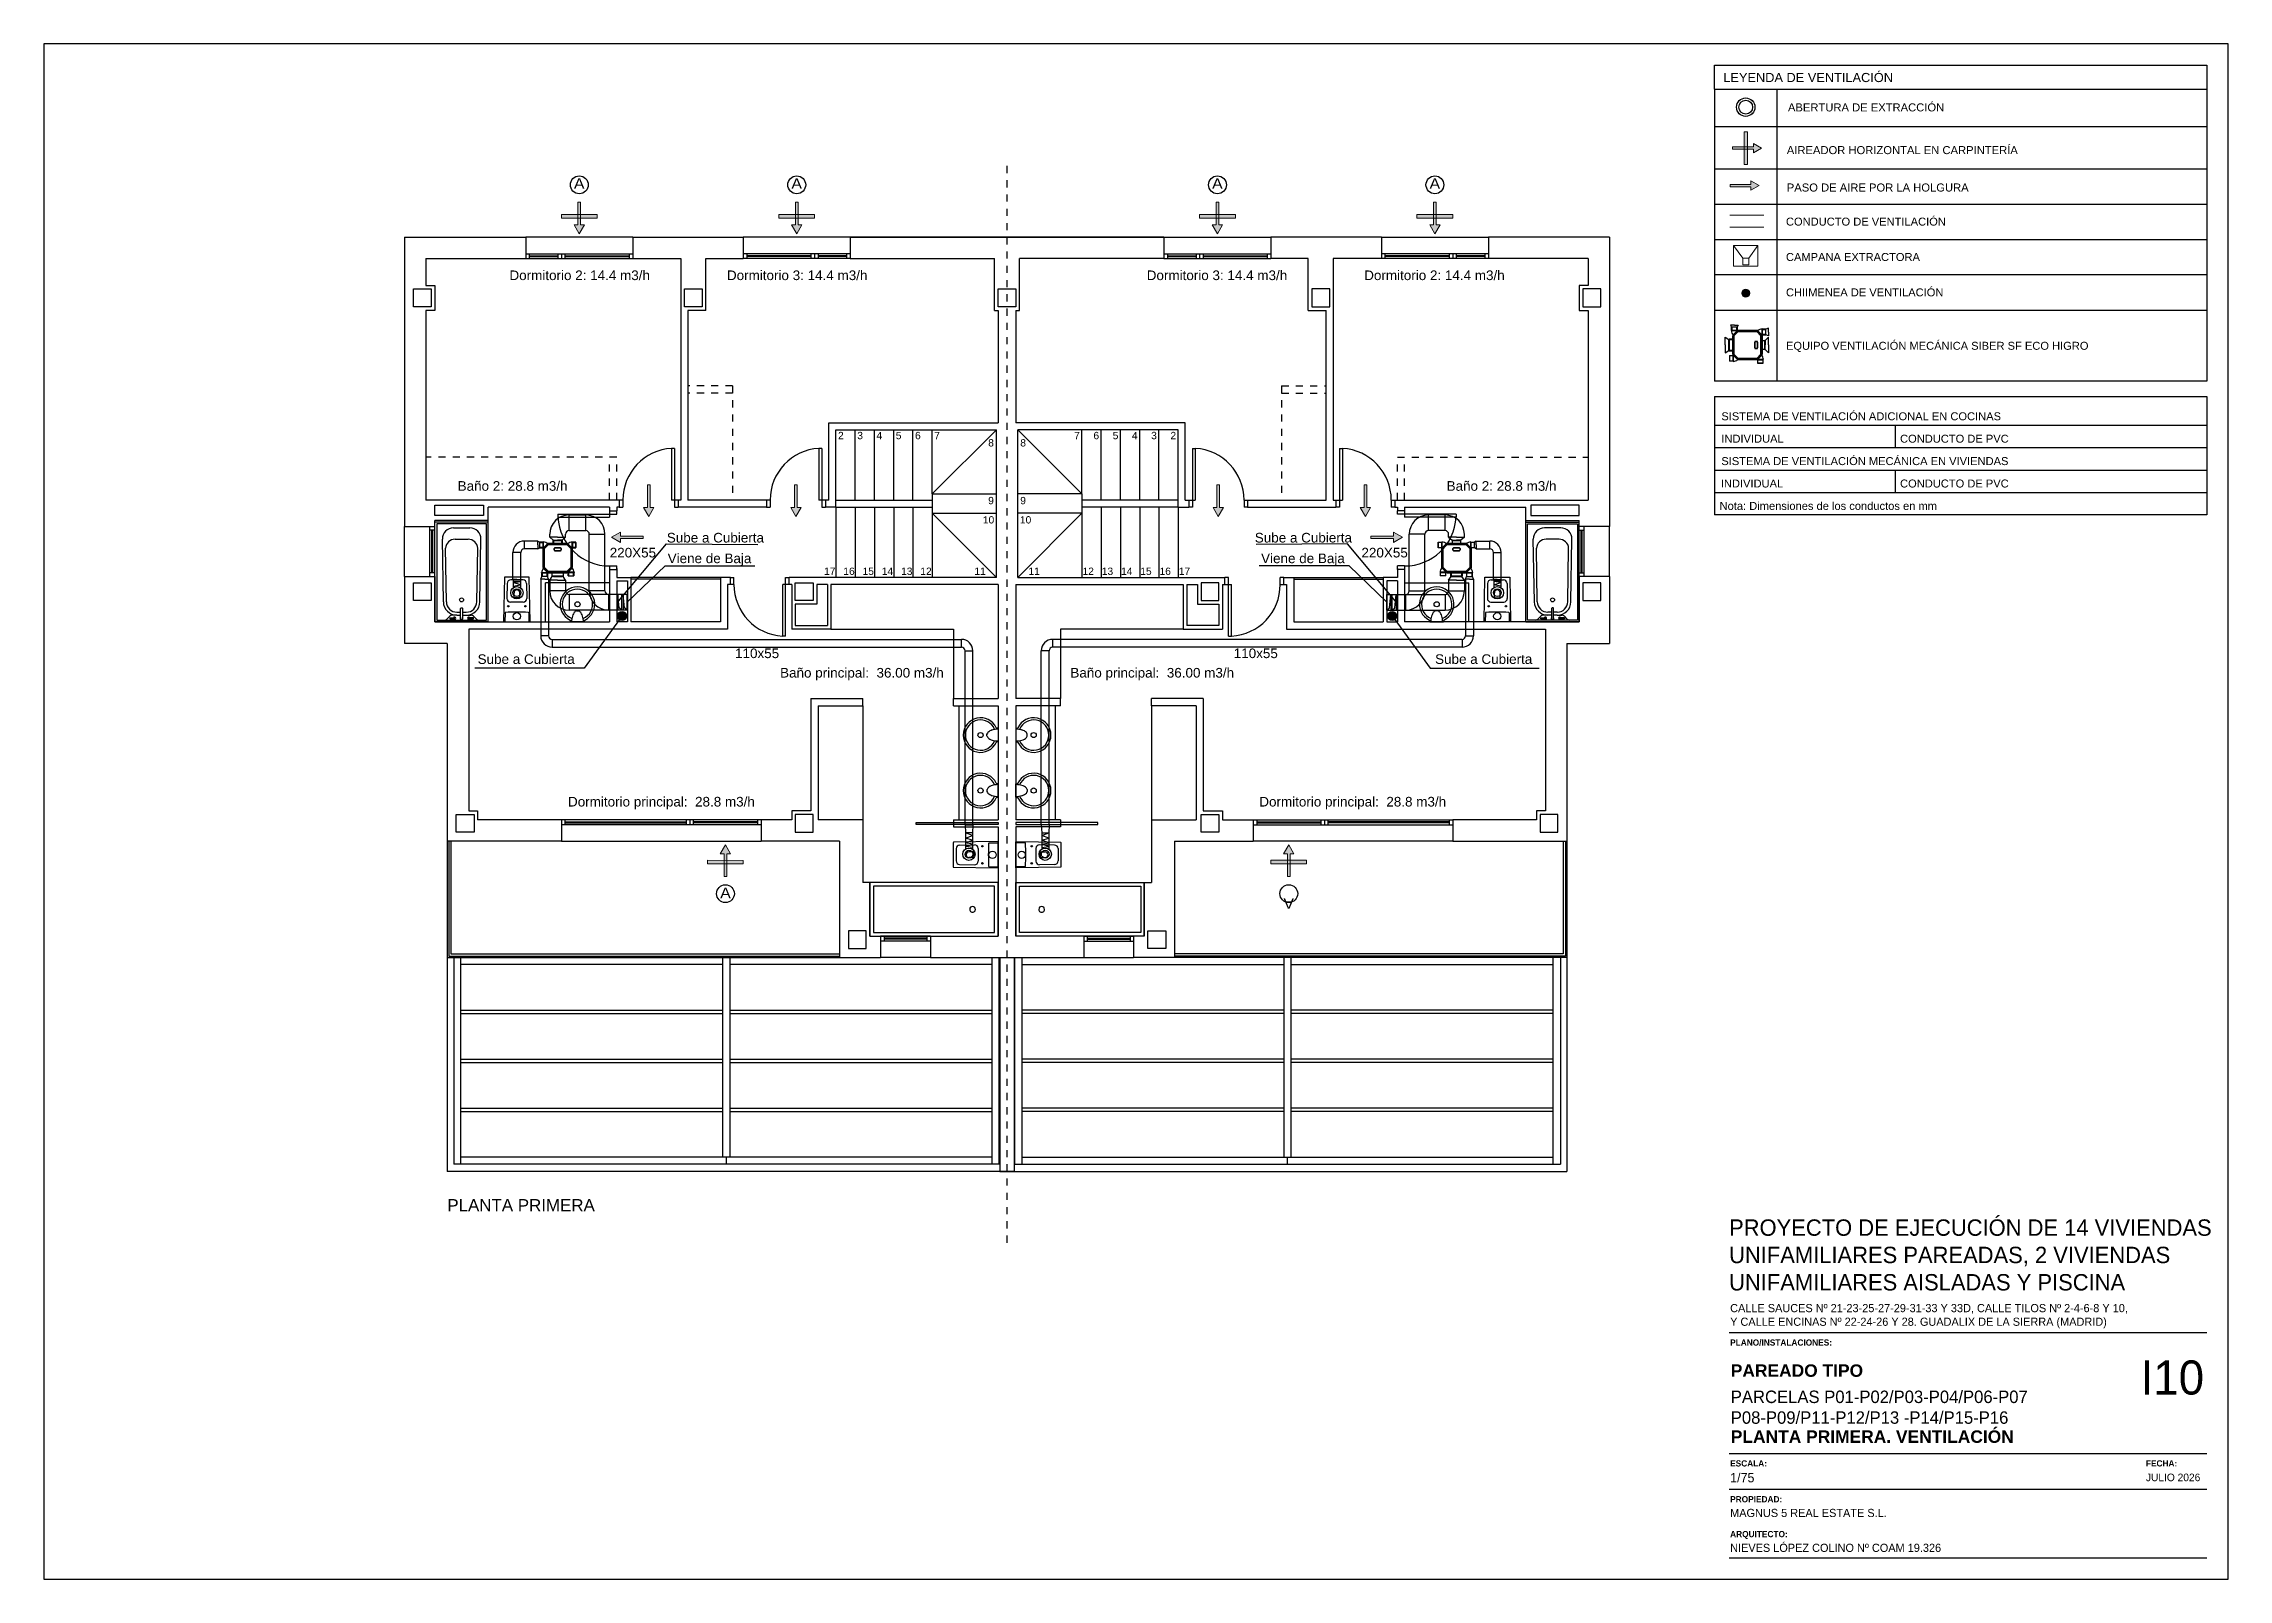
# Model space of a CAD drawing. Header units: millimetres. Extents: x 441156 to 441876, y 4514765 to 4515211.
# Drawn here: x 441328.82 to 441359.46, y 4515133.81 to 4515155.35 of the extents above; entities that cross this region are included whole.
import ezdxf
from ezdxf.enums import TextEntityAlignment as Align

# ---------------------------------------------------------------- set-up
doc = ezdxf.new("R2010")
doc.units = ezdxf.units.MM
doc.linetypes.add('CONTINUA', pattern=[0])
doc.linetypes.add('RAYITAS', pattern=[0.375, 0.25, -0.125])
doc.layers.add('01_cartela', color=6, linetype='Continuous', plot=False)
for name, color, linetype in [('01_mono PRIMERA', 2, 'Continuous'), ('01_proyección', 4, 'RAYITAS'), ('01_texto cartela', 5, 'Continuous'), ('01_textos', 7, 'Continuous'), ('CALEFAC_NOTAS', 7, 'Continuous'), ('Instalaciones_ventilación_texto', 7, 'Continuous'), ('VENTILACIÓN NOTAS', 7, 'Continuous')]:
    doc.layers.add(name, color=color, linetype=linetype)
doc.layers.add('Instalaciones_ventilación_extracción', color=86, linetype='Continuous', lineweight=25)
doc.styles.add('Century Gothic', font='', dxfattribs={"height": 2})
doc.styles.add('Century Gothic_3', font='', dxfattribs={"height": 4.5})
doc.styles.add('Century Gothic_5', font='', dxfattribs={"height": 2.5})
doc.styles.add('Century Gothic_6', font='', dxfattribs={"height": 11})
doc.styles.add('Estilo1', font='swissel.ttf')
doc.styles.add('NIEVES2', font='sanss___.ttf')
doc.styles.add('NIEVES3', font='swisseb.ttf')
doc.styles.get('Century Gothic').set_extended_font_data('Century Gothic')
doc.styles.get('Century Gothic_3').set_extended_font_data('Century Gothic')
doc.styles.get('Century Gothic_5').set_extended_font_data('Century Gothic')
doc.styles.get('Century Gothic_6').set_extended_font_data('Century Gothic')

msp = doc.modelspace()

# ---------------------------------------------------------------- texts
at = {"layer": '01_texto cartela', "color": 5}
for s, insert, char_height, width, attachment_point, style in [('\\PPROYECTO DE EJECUCIÓN DE 14 VIVIENDAS UNIFAMILIARES PAREADAS, 2 VIVIENDAS UNIFAMILIARES AISLADAS Y PISCINA', (441352.45817296, 4515139.24320227), 0.23, 6.8221698289, 1, 'Century Gothic_3'), ('CALLE SAUCES Nº 21-23-25-27-29-31-33 Y 33D, CALLE TILOS Nº 2-4-6-8 Y 10, \\PY CALLE ENCINAS Nº 22-24-26 Y 28. GUADALIX DE LA SIERRA (MADRID)', (441352.47296684, 4515137.67310265), 0.114550418, 9.2468106263, 1, 'Century Gothic'), ('{\\fCentury Gothic|b1|i0|c0|p34;PLANO/INSTALACIONES: }', (441352.47296684, 4515137.17613372), 0.0870135776, 2.1171461181, 1, 'Century Gothic'), ('\\pt2.3273;\\PPARCELAS P01-P02/P03-P04/P06-P07\\PP08-P09/P11-P12/P13 -P14/P15-P16 ', (441352.48184318, 4515135.99094298), 0.1745530179, 7.0090801689, 7, 'Century Gothic_5'), ('\\pt2.3273;PLANTA PRIMERA. VENTILACIÓN', (441352.48184318, 4515135.72377073), 0.1745530179, 7.0090801689, 7, 'NIEVES3'), ('{\\fCentury Gothic|b1|i0|c0|p34;ESCALA: }', (441352.47296684, 4515135.48175434), 0.0870135776, 2.1171461181, 1, 'Century Gothic'), ('{\\fCentury Gothic|b1|i0|c0|p34;FECHA: }', (441358.30383426, 4515135.48175434), 0.0870135776, 2.1171461181, 1, 'Century Gothic'), ('1/75', (441352.47296684, 4515135.3031219), 0.130914763, 2.1171461181, 1, 'Century Gothic'), ('JULIO 2026', (441358.30383426, 4515135.29489519), 0.106913723, 3.5043768434, 1, 'Century Gothic'), ('{\\fCentury Gothic|b1|i0|c0|p34;PROPIEDAD:}', (441352.47296684, 4515134.97906928), 0.0870135776, 0.8370923696, 1, 'Century Gothic'), ('MAGNUS 5 REAL ESTATE S.L.', (441352.47296684, 4515134.80043684), 0.114550418, 4.882308024, 1, 'Century Gothic'), ('{\\fCentury Gothic|b1|i0|c0|p34;ARQUITECTO:}', (441352.47296684, 4515134.489984), 0.0870135776, 0.8370923696, 1, 'Century Gothic'), ('NIEVES LÓPEZ COLINO Nº COAM 19.326', (441352.47296684, 4515134.31135157), 0.114550418, 3.6515309653, 1, 'Century Gothic')]:
    msp.add_mtext(s, dxfattribs=dict(at, insert=insert, char_height=char_height, width=width, attachment_point=attachment_point, style=style))
at = {"layer": '01_texto cartela', "color": 1}
for s, insert, char_height, width, attachment_point, style in [('I10', (441359.11991887, 4515136.88187026), 0.478574677, 1.0498533469, 3, 'Century Gothic_6'), ('\\pt2.3273;PAREADO TIPO ', (441352.48184318, 4515136.64975464), 0.1745530179, 7.0090801689, 7, 'NIEVES3')]:
    msp.add_mtext(s, dxfattribs=dict(at, insert=insert, char_height=char_height, width=width, attachment_point=attachment_point, style=style))
at = {"layer": '01_textos', "color": 1, "style": 'Estilo1'}
msp.add_text('LEYENDA DE VENTILACIÓN', height=0.1282612154, dxfattribs=at).set_placement((441352.37740322, 4515154.80920986))
at = {"layer": '01_textos', "color": 5, "style": 'Estilo1'}
for s, height, p in [('ABERTURA DE EXTRACCIÓN', 0.1125098979, (441353.28361857, 4515154.39783366)), ('AIREADOR HORIZONTAL EN CARPINTERÍA', 0.1125098979, (441353.26752742, 4515153.79887424)), ('PASO DE AIRE POR LA HOLGURA', 0.1125098979, (441353.26752742, 4515153.27442601)), ('CONDUCTO DE VENTILACIÓN', 0.1115610713, (441353.25584165, 4515152.79659328)), ('CAMPANA EXTRACTORA', 0.1115610713, (441353.25584165, 4515152.30048613)), ('CHIIMENEA DE VENTILACIÓN', 0.1115610713, (441353.25584165, 4515151.80437898)), ('EQUIPO VENTILACIÓN MECÁNICA SIBER SF ECO HIGRO', 0.1115610713, (441353.25584165, 4515151.05514437)), ('SISTEMA DE VENTILACIÓN ADICIONAL EN COCINAS', 0.1115610713, (441352.34934488, 4515150.06662035)), ('INDIVIDUAL', 0.111561071, (441352.34934488, 4515149.75235335)), ('CONDUCTO DE PVC', 0.1115610713, (441354.8560908, 4515149.75235335)), ('SISTEMA DE VENTILACIÓN MECÁNICA EN VIVIENDAS', 0.1115610713, (441352.34934488, 4515149.43808635)), ('INDIVIDUAL', 0.111561071, (441352.34248178, 4515149.12381935)), ('CONDUCTO DE PVC', 0.1115610713, (441354.8560908, 4515149.12381934)), ('Nota: Dimensiones de los conductos en mm', 0.1115610713, (441352.32489172, 4515148.80955234)), ('PLANTA PRIMERA', 0.1697265748, (441334.48249437, 4515138.97438218, -0.00000053))]:
    msp.add_text(s, height=height, dxfattribs=at).set_placement(p)
at = {"layer": '01_textos', "style": 'NIEVES2', "width": 1.098418}
for p, p2 in [((441336.25762485, 4515153.31303863, -0.00000321), (441336.40570088, 4515153.313007, -0.00000321)), ((441339.30762448, 4515153.31303863, -0.00000321), (441339.45570051, 4515153.313007, -0.00000321)), ((441345.20762448, 4515153.31303863, -0.00000321), (441345.35570051, 4515153.313007, -0.00000321)), ((441348.2574212, 4515153.31303863, -0.00000053), (441348.40549723, 4515153.313007, -0.00000053)), ((441338.30916057, 4515143.36410078, -0.00004734), (441338.4572366, 4515143.36406914, -0.00004734))]:
    msp.add_text('A', height=0.14733934, rotation=359.987760333, dxfattribs=at).set_placement(p, p2, align=Align.FIT)
at = {"layer": '01_textos', "style": 'NIEVES2'}
for s, rotation, p in [('Dormitorio 2: 14.4 m3/h', 0.000000083, (441336.33873009, 4515152.0322649, -0.00000321)), ('Dormitorio 3: 14.4 m3/h', 0.000000083, (441339.38872972, 4515152.0322649, -0.00000321)), ('Dormitorio 3: 14.4 m3/h', 359.999999917, (441345.27625938, 4515152.0322649, -0.00000321)), ('Dormitorio 2: 14.4 m3/h', 359.999999917, (441348.32625901, 4515152.0322649, -0.00000321)), ('Baño 2: 28.8 m3/h', 0.000000083, (441335.39767119, 4515149.07788583, -0.00000053)), ('Baño 2: 28.8 m3/h', 359.999999917, (441349.26731791, 4515149.07788583, -0.00000053)), ('Baño principal:  36.00 m3/h', 0.000000083, (441340.29689488, 4515146.45825022, -0.00000053)), ('Baño principal:  36.00 m3/h', 359.999999915, (441344.36809422, 4515146.45825022, -0.00000053)), ('Dormitorio principal:  28.8 m3/h', 0.000000083, (441337.48516654, 4515144.65002245, -0.00004143)), ('Dormitorio principal:  28.8 m3/h', 359.999999917, (441347.17982256, 4515144.65002245, -0.00004143))]:
    msp.add_text(s, height=0.135, rotation=rotation, dxfattribs=at).set_placement(p, align=Align.CENTER)
for s, rotation, p in [('Sube a Cubierta', 359.999999917, (441337.56045681, 4515148.35242473, -0.00000053)), ('Sube a Cubierta', 0.000000083, (441345.80674121, 4515148.35242473, -0.00000053)), ('220X55', 359.999999917, (441336.75963261, 4515148.14276331)), ('Viene de Baja', 359.999999917, (441337.57224782, 4515148.06279131, -0.00000053)), ('Viene de Baja', 0.000000083, (441345.89477958, 4515148.06279131, -0.00000053)), ('220X55', 359.999999917, (441347.30230468, 4515148.14276331)), ('Sube a Cubierta', 359.999999917, (441334.90717685, 4515146.64951282, -0.00000053)), ('110x55', 359.999999917, (441338.51732247, 4515146.73097142, -0.00000077)), ('110x55', 0.000000083, (441345.51125005, 4515146.73097142, -0.00000077)), ('Sube a Cubierta', 0.000000083, (441348.33523387, 4515146.64951282, -0.00000053))]:
    msp.add_text(s, height=0.135, rotation=rotation, dxfattribs=at).set_placement(p)
at = {"layer": '01_textos', "style": 'NIEVES2', "text_generation_flag": 2, "width": 1.098418}
msp.add_text('A', height=0.14733934, rotation=0.012239667, dxfattribs=at).set_placement((441346.35582852, 4515143.36421324, -0.00000169), (441346.2077525, 4515143.36418161, -0.00000169), align=Align.FIT)

# ---------------------------------------------------------------- blocks, each defined once
blk = doc.blocks.new('A$C065C7C63')
at = {"layer": '01_mono PRIMERA', "color": 254}
for p, q in [((1.407, 13.1, 0), (1.407, 9.042, 0)), ((1.407, 13.1, 0), (3.107, 13.1, 0)), ((3.107, 13.1, 0), (3.107, 12.8, 0)), ((4.607, 13.1, 0), (3.107, 13.1, 0)), ((3.107, 12.87, 0), (4.607, 12.87, 0)), ((3.157, 12.87, 0), (3.157, 12.8, 0)), ((3.557, 12.87, 0), (3.557, 12.8, 0)), ((3.607, 12.87, 0), (3.607, 12.8, 0)), ((3.657, 12.87, 0), (3.657, 12.8, 0)), ((4.557, 12.87, 0), (4.557, 12.8, 0)), ((4.607, 13.1, 0), (4.607, 12.8, 0)), ((4.607, 13.1, 0), (6.157, 13.1, 0)), ((6.157, 13.1, 0), (6.157, 12.8, 0)), ((7.657, 13.1, 0), (6.157, 13.1, 0)), ((7.657, 12.87, 0), (6.157, 12.87, 0)), ((6.207, 12.87, 0), (6.207, 12.8, 0)), ((7.107, 12.87, 0), (7.107, 12.8, 0)), ((7.157, 12.87, 0), (7.157, 12.8, 0)), ((7.207, 12.87, 0), (7.207, 12.8, 0)), ((7.607, 12.87, 0), (7.607, 12.8, 0)), ((7.657, 13.1, 0), (7.657, 12.8, 0)), ((7.657, 13.1, 0), (12.057, 13.1, 0)), ((12.057, 13.1, 0), (7.657, 13.1, 0)), ((12.057, 13.1, 0), (12.057, 12.8, 0)), ((12.057, 13.1, 0), (13.557, 13.1, 0)), ((12.057, 12.87, 0), (13.557, 12.87, 0)), ((12.107, 12.87, 0), (12.107, 12.8, 0)), ((12.507, 12.87, 0), (12.507, 12.8, 0)), ((12.557, 12.87, 0), (12.557, 12.8, 0)), ((12.607, 12.87, 0), (12.607, 12.8, 0)), ((13.507, 12.87, 0), (13.507, 12.8, 0)), ((15.107, 13.1, 0), (13.557, 13.1, 0)), ((13.557, 13.1, 0), (13.557, 12.8, 0)), ((15.107, 13.1, 0), (15.107, 12.8, 0)), ((15.107, 13.1, 0), (16.607, 13.1, 0)), ((16.607, 12.87, 0), (15.107, 12.87, 0)), ((15.157, 12.87, 0), (15.157, 12.8, 0)), ((16.057, 12.87, 0), (16.057, 12.8, 0)), ((16.107, 12.87, 0), (16.107, 12.8, 0)), ((16.157, 12.87, 0), (16.157, 12.8, 0)), ((16.557, 12.87, 0), (16.557, 12.8, 0)), ((16.607, 13.1, 0), (16.607, 12.8, 0)), ((18.307, 13.1, 0), (16.607, 13.1, 0)), ((18.307, 13.1, 0), (18.307, 9.042, 0)), ((1.707, 12.8, 0), (1.707, 12.425, 0)), ((1.707, 12.8, 0), (3.107, 12.8, 0)), ((3.107, 12.8, 0), (4.607, 12.8, 0)), ((3.157, 12.842, 0), (3.557, 12.842, 0)), ((3.157, 12.828, 0), (3.557, 12.828, 0)), ((3.657, 12.842, 0), (4.557, 12.842, 0)), ((3.657, 12.828, 0), (4.557, 12.828, 0)), ((4.607, 12.8, 0), (5.282, 12.8, 0)), ((5.282, 12.8, 0), (5.282, 9.415, 0)), ((5.632, 12.075, 0), (5.632, 12.8, 0)), ((5.632, 12.8, 0), (6.157, 12.8, 0)), ((7.657, 12.8, 0), (6.157, 12.8, 0)), ((7.107, 12.842, 0), (6.207, 12.842, 0)), ((7.107, 12.828, 0), (6.207, 12.828, 0)), ((7.607, 12.842, 0), (7.207, 12.842, 0)), ((7.607, 12.828, 0), (7.207, 12.828, 0)), ((7.657, 12.8, 0), (9.682, 12.8, 0)), ((9.682, 12.075, 0), (9.682, 12.8, 0)), ((10.032, 12.075, 0), (10.032, 12.8, 0)), ((12.057, 12.8, 0), (10.032, 12.8, 0)), ((12.057, 12.8, 0), (13.557, 12.8, 0)), ((12.107, 12.842, 0), (12.507, 12.842, 0)), ((12.107, 12.828, 0), (12.507, 12.828, 0)), ((12.607, 12.842, 0), (13.507, 12.842, 0)), ((12.607, 12.828, 0), (13.507, 12.828, 0)), ((14.082, 12.8, 0), (13.557, 12.8, 0)), ((14.082, 12.075, 0), (14.082, 12.8, 0)), ((14.432, 12.8, 0), (14.432, 9.415, 0)), ((15.107, 12.8, 0), (14.432, 12.8, 0)), ((16.607, 12.8, 0), (15.107, 12.8, 0)), ((16.057, 12.842, 0), (15.157, 12.842, 0)), ((16.057, 12.828, 0), (15.157, 12.828, 0)), ((16.557, 12.842, 0), (16.157, 12.842, 0)), ((16.557, 12.828, 0), (16.157, 12.828, 0)), ((18.007, 12.8, 0), (16.607, 12.8, 0)), ((18.007, 12.8, 0), (18.007, 12.425, 0)), ((1.707, 12.075, 0), (1.707, 9.415, 0)), ((5.382, 12.075, 0), (5.382, 9.415, 0)), ((9.682, 12.075, 0), (9.732, 12.075, 0)), ((9.732, 12.075, 0), (9.732, 10.5, 0)), ((9.982, 12.075, 0), (9.982, 10.5, 0)), ((9.982, 12.075, 0), (10.032, 12.075, 0)), ((14.332, 9.415, 0), (14.332, 12.075, 0)), ((18.007, 12.075, 0), (18.007, 9.415, 0)), ((7.357, 10.5, 0), (9.732, 10.5, 0)), ((7.357, 9.415, 0), (7.357, 10.5, 0)), ((12.357, 10.5, 0), (9.982, 10.5, 0)), ((12.357, 9.415, 0), (12.357, 10.5, 0)), ((5.194, 10.139, 0), (5.153, 10.139, 0)), ((5.153, 10.139, 0), (5.153, 9.415, 0)), ((5.194, 10.139, 0), (5.194, 9.315, 0)), ((7.259, 10.139, 0), (7.217, 10.139, 0)), ((7.217, 10.139, 0), (7.217, 9.415, 0)), ((7.259, 10.139, 0), (7.259, 9.315, 0)), ((7.457, 10.4, 0), (9.707, 10.4, 0)), ((7.457, 9.315, 0), (7.457, 10.4, 0)), ((7.727, 9.415, 0), (7.727, 10.4, 0)), ((7.997, 9.415, 0), (7.997, 10.4, 0)), ((8.267, 9.415, 0), (8.267, 10.4, 0)), ((8.537, 9.415, 0), (8.537, 10.4, 0)), ((8.807, 9.5, 0), (8.807, 10.4, 0)), ((8.807, 9.5, 0), (9.707, 10.4, 0)), ((9.707, 8.33, 0), (9.707, 10.4, 0)), ((12.257, 10.4, 0), (10.007, 10.4, 0)), ((10.907, 9.5, 0), (10.007, 10.4, 0)), ((10.007, 8.33, 0), (10.007, 10.4, 0)), ((10.907, 9.5, 0), (10.907, 10.4, 0)), ((11.177, 9.415, 0), (11.177, 10.4, 0)), ((11.447, 9.415, 0), (11.447, 10.4, 0)), ((11.717, 9.415, 0), (11.717, 10.4, 0)), ((11.987, 9.415, 0), (11.987, 10.4, 0)), ((12.257, 9.315, 0), (12.257, 10.4, 0)), ((12.456, 10.139, 0), (12.497, 10.139, 0)), ((12.456, 10.139, 0), (12.456, 9.315, 0)), ((12.497, 10.139, 0), (12.497, 9.415, 0)), ((14.52, 10.139, 0), (14.562, 10.139, 0)), ((14.52, 10.139, 0), (14.52, 9.315, 0)), ((14.562, 10.139, 0), (14.562, 9.415, 0)), ((8.807, 9.5, 0), (8.807, 8.33, 0)), ((8.807, 9.5, 0), (9.707, 9.5, 0)), ((10.907, 9.5, 0), (10.007, 9.5, 0)), ((10.907, 9.5, 0), (10.907, 8.33, 0)), ((4.419, 9.415, 0), (1.707, 9.415, 0)), ((4.282, 9.315, 0), (2.582, 9.315, 0)), ((2.582, 9.13, 0), (2.582, 9.315, 0)), ((3.558, 9.215, 0), (3.558, 9.173, 0)), ((3.558, 9.215, 0), (4.382, 9.215, 0)), ((4.282, 9.315, 0), (4.282, 9.265, 0)), ((4.282, 9.265, 0), (4.382, 9.265, 0)), ((4.282, 9.265, 0), (4.282, 9.173, 0)), ((4.419, 9.315, 0), (4.382, 9.315, 0)), ((4.382, 9.315, 0), (4.382, 9.265, 0)), ((4.382, 9.215, 0), (4.382, 9.265, 0)), ((4.419, 9.415, 0), (4.419, 9.315, 0)), ((4.469, 9.415, 0), (4.419, 9.415, 0)), ((4.419, 9.315, 0), (4.469, 9.315, 0)), ((4.469, 9.415, 0), (4.469, 9.315, 0)), ((5.244, 9.415, 0), (5.153, 9.415, 0)), ((5.194, 9.315, 0), (5.244, 9.315, 0)), ((5.282, 9.415, 0), (5.244, 9.415, 0)), ((5.244, 9.415, 0), (5.244, 9.315, 0)), ((6.484, 9.315, 0), (5.244, 9.315, 0)), ((6.484, 9.415, 0), (5.382, 9.415, 0)), ((6.484, 9.415, 0), (6.484, 9.315, 0)), ((6.534, 9.415, 0), (6.484, 9.415, 0)), ((6.484, 9.315, 0), (6.534, 9.315, 0)), ((6.534, 9.415, 0), (6.534, 9.315, 0)), ((7.309, 9.415, 0), (7.217, 9.415, 0)), ((7.259, 9.315, 0), (7.309, 9.315, 0)), ((7.357, 9.415, 0), (7.309, 9.415, 0)), ((7.309, 9.415, 0), (7.309, 9.315, 0)), ((7.457, 9.315, 0), (7.309, 9.315, 0)), ((7.457, 9.415, 0), (8.807, 9.415, 0)), ((7.457, 9.315, 0), (7.457, 8.33, 0)), ((7.457, 9.315, 0), (8.807, 9.315, 0)), ((7.727, 9.315, 0), (7.727, 8.33, 0)), ((7.997, 9.315, 0), (7.997, 8.33, 0)), ((8.267, 9.315, 0), (8.267, 8.33, 0)), ((8.537, 9.315, 0), (8.537, 8.33, 0)), ((8.807, 9.315, 0), (8.807, 9.23, 0)), ((8.807, 9.23, 0), (9.707, 9.23, 0)), ((8.807, 9.23, 0), (9.707, 8.33, 0)), ((10.907, 9.23, 0), (10.007, 9.23, 0)), ((10.907, 9.23, 0), (10.007, 8.33, 0)), ((12.257, 9.415, 0), (10.907, 9.415, 0)), ((10.907, 9.315, 0), (10.907, 9.23, 0)), ((12.257, 9.315, 0), (10.907, 9.315, 0)), ((11.177, 9.315, 0), (11.177, 8.33, 0)), ((11.447, 9.315, 0), (11.447, 8.33, 0)), ((11.717, 9.315, 0), (11.717, 8.33, 0)), ((11.987, 9.315, 0), (11.987, 8.33, 0)), ((12.257, 9.315, 0), (12.257, 8.33, 0)), ((12.257, 9.315, 0), (12.406, 9.315, 0)), ((12.357, 9.415, 0), (12.406, 9.415, 0)), ((12.406, 9.415, 0), (12.406, 9.315, 0)), ((12.406, 9.415, 0), (12.497, 9.415, 0)), ((12.456, 9.315, 0), (12.406, 9.315, 0)), ((13.181, 9.415, 0), (13.231, 9.415, 0)), ((13.181, 9.415, 0), (13.181, 9.315, 0)), ((13.231, 9.315, 0), (13.181, 9.315, 0)), ((13.231, 9.415, 0), (14.332, 9.415, 0)), ((13.231, 9.415, 0), (13.231, 9.315, 0)), ((13.231, 9.315, 0), (14.47, 9.315, 0)), ((14.432, 9.415, 0), (14.47, 9.415, 0)), ((14.47, 9.415, 0), (14.47, 9.315, 0)), ((14.47, 9.415, 0), (14.562, 9.415, 0)), ((14.52, 9.315, 0), (14.47, 9.315, 0)), ((15.245, 9.415, 0), (15.295, 9.415, 0)), ((15.245, 9.415, 0), (15.245, 9.315, 0)), ((15.295, 9.315, 0), (15.245, 9.315, 0)), ((15.295, 9.415, 0), (18.007, 9.415, 0)), ((15.295, 9.415, 0), (15.295, 9.315, 0)), ((15.295, 9.315, 0), (15.332, 9.315, 0)), ((15.332, 9.315, 0), (15.332, 9.265, 0)), ((15.432, 9.265, 0), (15.332, 9.265, 0)), ((15.332, 9.215, 0), (15.332, 9.265, 0)), ((16.156, 9.215, 0), (15.332, 9.215, 0)), ((15.432, 9.315, 0), (17.132, 9.315, 0)), ((15.432, 9.315, 0), (15.432, 9.265, 0)), ((15.432, 9.265, 0), (15.432, 9.173, 0)), ((16.156, 9.215, 0), (16.156, 9.173, 0)), ((17.132, 9.13, 0), (17.132, 9.315, 0)), ((1.407, 8.342, 0), (1.407, 9.042, 0)), ((1.407, 9.042, 0), (1.832, 9.042, 0)), ((1.762, 8.342, 0), (1.762, 9.042, 0)), ((1.832, 8.992, 0), (1.762, 8.992, 0)), ((1.79, 8.392, 0), (1.79, 8.992, 0)), ((1.804, 8.392, 0), (1.804, 8.992, 0)), ((2.582, 9.13, 0), (1.832, 9.13, 0)), ((1.832, 9.042, 0), (1.832, 9.13, 0)), ((1.832, 7.705, 0), (1.832, 9.105, 0)), ((2.582, 9.105, 0), (1.832, 9.105, 0)), ((1.832, 8.342, 0), (1.832, 9.042, 0)), ((2.556, 9.079, 0), (1.858, 9.079, 0)), ((1.858, 9.079, 0), (1.858, 7.731, 0)), ((2.093, 9.025, 0), (2.322, 9.025, 0)), ((2.556, 7.731, 0), (2.556, 9.079, 0)), ((2.582, 9.105, 0), (2.582, 9.13, 0)), ((2.582, 7.705, 0), (2.582, 9.105, 0)), ((3.558, 9.173, 0), (4.282, 9.173, 0)), ((16.156, 9.173, 0), (15.432, 9.173, 0)), ((17.132, 9.105, 0), (17.132, 9.13, 0)), ((17.132, 9.13, 0), (17.882, 9.13, 0)), ((17.132, 9.105, 0), (17.132, 9.13, 0)), ((17.132, 7.705, 0), (17.132, 9.105, 0)), ((17.132, 9.105, 0), (17.882, 9.105, 0)), ((17.158, 7.731, 0), (17.158, 9.079, 0)), ((17.158, 9.079, 0), (17.856, 9.079, 0)), ((17.622, 9.025, 0), (17.393, 9.025, 0)), ((17.856, 9.079, 0), (17.856, 7.731, 0)), ((17.882, 9.042, 0), (17.882, 9.13, 0)), ((17.882, 7.705, 0), (17.882, 9.105, 0)), ((18.307, 9.042, 0), (17.882, 9.042, 0)), ((17.882, 8.342, 0), (17.882, 9.042, 0)), ((17.882, 8.992, 0), (17.952, 8.992, 0)), ((17.91, 8.392, 0), (17.91, 8.992, 0)), ((17.924, 8.392, 0), (17.924, 8.992, 0)), ((17.952, 8.342, 0), (17.952, 9.042, 0)), ((18.307, 8.342, 0), (18.307, 9.042, 0)), ((1.952, 7.987, 0), (1.937, 8.867, 0)), ((1.993, 7.988, 0), (1.981, 8.739, 0)), ((2.117, 8.865, 0), (2.298, 8.865, 0)), ((2.421, 7.988, 0), (2.433, 8.739, 0)), ((2.463, 7.987, 0), (2.477, 8.867, 0)), ((17.252, 7.987, 0), (17.237, 8.867, 0)), ((17.293, 7.988, 0), (17.281, 8.739, 0)), ((17.598, 8.865, 0), (17.417, 8.865, 0)), ((17.721, 7.988, 0), (17.733, 8.739, 0)), ((17.763, 7.987, 0), (17.777, 8.867, 0)), ((1.407, 8.342, 0), (1.407, 7.405, 0)), ((1.407, 8.342, 0), (1.832, 8.342, 0)), ((1.832, 8.392, 0), (1.762, 8.392, 0)), ((1.832, 8.342, 0), (1.832, 7.705, 0)), ((3.069, 8.295, 0), (2.896, 8.295, 0)), ((4.282, 8.49, 0), (4.282, 8.44, 0)), ((4.282, 8.49, 0), (4.382, 8.49, 0)), ((4.282, 8.455, 0), (4.282, 7.705, 0)), ((4.282, 8.44, 0), (4.382, 8.44, 0)), ((4.382, 8.44, 0), (4.382, 8.49, 0)), ((4.382, 8.455, 0), (4.382, 8.33, 0)), ((4.382, 8.33, 0), (4.582, 8.33, 0)), ((4.382, 8.28, 0), (4.382, 7.705, 0)), ((4.382, 8.28, 0), (4.532, 8.28, 0)), ((4.532, 8.28, 0), (4.532, 7.705, 0)), ((5.837, 8.33, 0), (4.582, 8.33, 0)), ((4.582, 8.33, 0), (4.582, 7.705, 0)), ((5.837, 8.305, 0), (4.582, 8.305, 0)), ((5.976, 8.33, 0), (5.837, 8.33, 0)), ((5.837, 8.33, 0), (5.837, 7.705, 0)), ((5.976, 8.23, 0), (5.976, 8.33, 0)), ((5.976, 8.33, 0), (6.026, 8.33, 0)), ((6.026, 8.23, 0), (6.026, 8.33, 0)), ((6.751, 7.506, 0), (6.751, 8.33, 0)), ((6.751, 8.33, 0), (6.801, 8.33, 0)), ((9.707, 8.33, 0), (6.801, 8.33, 0)), ((6.801, 8.23, 0), (6.801, 8.33, 0)), ((10.007, 8.33, 0), (12.913, 8.33, 0)), ((12.913, 8.23, 0), (12.913, 8.33, 0)), ((12.963, 8.33, 0), (12.913, 8.33, 0)), ((12.963, 7.506, 0), (12.963, 8.33, 0)), ((13.738, 8.33, 0), (13.688, 8.33, 0)), ((13.688, 8.23, 0), (13.688, 8.33, 0)), ((13.738, 8.33, 0), (13.877, 8.33, 0)), ((13.738, 8.23, 0), (13.738, 8.33, 0)), ((13.877, 8.33, 0), (13.877, 7.705, 0)), ((13.877, 8.33, 0), (15.132, 8.33, 0)), ((13.877, 8.305, 0), (15.132, 8.305, 0)), ((15.332, 8.33, 0), (15.132, 8.33, 0)), ((15.132, 8.33, 0), (15.132, 7.705, 0)), ((15.332, 8.28, 0), (15.182, 8.28, 0)), ((15.182, 8.28, 0), (15.182, 7.705, 0)), ((15.332, 8.44, 0), (15.332, 8.49, 0)), ((15.432, 8.49, 0), (15.332, 8.49, 0)), ((15.332, 8.455, 0), (15.332, 8.33, 0)), ((15.432, 8.44, 0), (15.332, 8.44, 0)), ((15.332, 8.28, 0), (15.332, 7.705, 0)), ((15.432, 8.49, 0), (15.432, 8.44, 0)), ((15.432, 8.455, 0), (15.432, 7.705, 0)), ((16.646, 8.295, 0), (16.819, 8.295, 0)), ((17.882, 8.392, 0), (17.952, 8.392, 0)), ((18.307, 8.342, 0), (17.882, 8.342, 0)), ((17.882, 8.342, 0), (17.882, 7.705, 0)), ((18.307, 8.342, 0), (18.307, 7.405, 0)), ((2.846, 8.246, 0), (2.843, 8.036, 0)), ((3.072, 7.985, 0), (2.893, 7.985, 0)), ((2.942, 8.055, 0), (2.942, 8.115, 0)), ((3.012, 8.045, 0), (2.952, 8.045, 0)), ((3.022, 8.055, 0), (3.022, 8.115, 0)), ((3.119, 8.246, 0), (3.122, 8.036, 0)), ((4.282, 8.255, 0), (3.382, 8.255, 0)), ((3.382, 7.705, 0), (3.382, 8.255, 0)), ((5.976, 8.23, 0), (5.937, 8.23, 0)), ((5.937, 8.23, 0), (5.937, 7.605, 0)), ((6.026, 8.23, 0), (5.976, 8.23, 0)), ((6.801, 8.23, 0), (6.71, 8.23, 0)), ((6.71, 7.506, 0), (6.71, 8.23, 0)), ((6.837, 8.23, 0), (6.801, 8.23, 0)), ((6.837, 8.23, 0), (6.837, 7.605, 0)), ((7.337, 8.23, 0), (7.187, 8.23, 0)), ((7.187, 8.23, 0), (7.187, 7.955, 0)), ((7.337, 8.23, 0), (7.337, 7.655, 0)), ((9.732, 8.23, 0), (7.387, 8.23, 0)), ((7.387, 8.23, 0), (7.387, 7.605, 0)), ((9.732, 8.23, 0), (9.732, 6.63, 0)), ((9.982, 8.23, 0), (9.982, 6.63, 0)), ((9.982, 8.23, 0), (12.327, 8.23, 0)), ((12.327, 8.23, 0), (12.327, 7.605, 0)), ((12.377, 8.23, 0), (12.527, 8.23, 0)), ((12.377, 8.23, 0), (12.377, 7.655, 0)), ((12.527, 8.23, 0), (12.527, 7.955, 0)), ((12.877, 8.23, 0), (12.913, 8.23, 0)), ((12.877, 8.23, 0), (12.877, 7.605, 0)), ((12.913, 8.23, 0), (13.005, 8.23, 0)), ((13.005, 7.506, 0), (13.005, 8.23, 0)), ((13.688, 8.23, 0), (13.738, 8.23, 0)), ((13.738, 8.23, 0), (13.777, 8.23, 0)), ((13.777, 8.23, 0), (13.777, 7.605, 0)), ((15.432, 8.255, 0), (16.332, 8.255, 0)), ((16.332, 7.705, 0), (16.332, 8.255, 0)), ((16.596, 8.246, 0), (16.593, 8.036, 0)), ((16.643, 7.985, 0), (16.822, 7.985, 0)), ((16.692, 8.055, 0), (16.692, 8.115, 0)), ((16.702, 8.045, 0), (16.762, 8.045, 0)), ((16.772, 8.055, 0), (16.772, 8.115, 0)), ((16.869, 8.246, 0), (16.872, 8.036, 0)), ((1.832, 7.705, 0), (4.282, 7.705, 0)), ((2.582, 7.705, 0), (1.832, 7.705, 0)), ((1.858, 7.731, 0), (2.556, 7.731, 0)), ((2.041, 7.785, 0), (2.001, 7.746, 0)), ((2.041, 7.763, 0), (2.107, 7.763, 0)), ((2.041, 7.763, 0), (2.041, 7.748, 0)), ((2.041, 7.748, 0), (2.107, 7.748, 0)), ((2.141, 7.8, 0), (2.076, 7.8, 0)), ((2.141, 7.842, 0), (2.194, 7.842, 0)), ((2.141, 7.8, 0), (2.194, 7.8, 0)), ((2.194, 7.755, 0), (2.194, 7.893, 0)), ((2.22, 7.893, 0), (2.22, 7.755, 0)), ((2.22, 7.842, 0), (2.273, 7.842, 0)), ((2.22, 7.8, 0), (2.273, 7.8, 0)), ((2.273, 7.8, 0), (2.339, 7.8, 0)), ((2.373, 7.763, 0), (2.307, 7.763, 0)), ((2.307, 7.748, 0), (2.373, 7.748, 0)), ((2.373, 7.748, 0), (2.373, 7.763, 0)), ((2.374, 7.785, 0), (2.414, 7.746, 0)), ((2.816, 7.832, 0), (2.814, 7.705, 0)), ((3.148, 7.832, 0), (3.15, 7.705, 0)), ((3.736, 7.707, 0), (3.736, 7.722, 0)), ((3.926, 7.705, 0), (3.738, 7.705, 0)), ((3.817, 7.862, 0), (3.847, 7.862, 0)), ((3.929, 7.707, 0), (3.928, 7.722, 0)), ((4.532, 7.705, 0), (4.382, 7.705, 0)), ((5.837, 7.705, 0), (4.582, 7.705, 0)), ((7.187, 7.955, 0), (6.887, 7.955, 0)), ((6.887, 7.955, 0), (6.887, 7.655, 0)), ((12.527, 7.955, 0), (12.827, 7.955, 0)), ((12.827, 7.955, 0), (12.827, 7.655, 0)), ((13.877, 7.705, 0), (15.132, 7.705, 0)), ((15.182, 7.705, 0), (15.332, 7.705, 0)), ((17.882, 7.705, 0), (15.432, 7.705, 0)), ((15.786, 7.707, 0), (15.786, 7.722, 0)), ((15.788, 7.705, 0), (15.976, 7.705, 0)), ((15.897, 7.862, 0), (15.867, 7.862, 0)), ((15.979, 7.707, 0), (15.978, 7.722, 0)), ((16.566, 7.832, 0), (16.564, 7.705, 0)), ((16.898, 7.832, 0), (16.9, 7.705, 0)), ((17.132, 7.705, 0), (17.882, 7.705, 0)), ((17.856, 7.731, 0), (17.158, 7.731, 0)), ((17.341, 7.785, 0), (17.301, 7.746, 0)), ((17.341, 7.763, 0), (17.407, 7.763, 0)), ((17.341, 7.748, 0), (17.341, 7.763, 0)), ((17.407, 7.748, 0), (17.341, 7.748, 0)), ((17.441, 7.8, 0), (17.376, 7.8, 0)), ((17.494, 7.842, 0), (17.441, 7.842, 0)), ((17.494, 7.8, 0), (17.441, 7.8, 0)), ((17.494, 7.893, 0), (17.494, 7.755, 0)), ((17.52, 7.755, 0), (17.52, 7.893, 0)), ((17.573, 7.842, 0), (17.52, 7.842, 0)), ((17.573, 7.8, 0), (17.52, 7.8, 0)), ((17.573, 7.8, 0), (17.639, 7.8, 0)), ((17.673, 7.763, 0), (17.607, 7.763, 0)), ((17.673, 7.748, 0), (17.607, 7.748, 0)), ((17.673, 7.763, 0), (17.673, 7.748, 0)), ((17.674, 7.785, 0), (17.714, 7.746, 0)), ((2.007, 7.405, 0), (1.407, 7.405, 0)), ((2.007, 7.405, 0), (2.007, 4.63, 0)), ((2.307, 7.605, 0), (2.307, 5.055, 0)), ((5.937, 7.605, 0), (2.307, 7.605, 0)), ((6.751, 7.506, 0), (6.71, 7.506, 0)), ((7.387, 7.605, 0), (6.837, 7.605, 0)), ((6.887, 7.655, 0), (7.337, 7.655, 0)), ((7.387, 7.605, 0), (9.107, 7.605, 0)), ((9.107, 7.605, 0), (9.107, 6.63, 0)), ((10.607, 7.605, 0), (10.607, 6.63, 0)), ((12.327, 7.605, 0), (10.607, 7.605, 0)), ((12.327, 7.605, 0), (12.877, 7.605, 0)), ((12.827, 7.655, 0), (12.377, 7.655, 0)), ((12.963, 7.506, 0), (13.005, 7.506, 0)), ((13.777, 7.605, 0), (17.407, 7.605, 0)), ((17.707, 7.405, 0), (17.707, 4.63, 0)), ((17.707, 7.405, 0), (18.307, 7.405, 0)), ((7.107, 6.63, 0), (7.832, 6.63, 0)), ((7.207, 6.53, 0), (7.207, 4.93, 0)), ((7.207, 6.53, 0), (7.832, 6.53, 0)), ((7.832, 6.53, 0), (7.832, 6.63, 0)), ((7.832, 6.53, 0), (7.832, 4.93, 0)), ((9.107, 6.63, 0), (9.732, 6.63, 0)), ((9.107, 6.53, 0), (9.107, 6.63, 0)), ((9.107, 6.53, 0), (9.732, 6.53, 0)), ((9.182, 6.53, 0), (9.182, 4.93, 0)), ((9.732, 6.53, 0), (9.732, 4.93, 0)), ((10.607, 6.63, 0), (9.982, 6.63, 0)), ((9.982, 6.53, 0), (9.982, 4.93, 0)), ((9.982, 6.53, 0), (9.982, 4.93, 0)), ((10.607, 6.53, 0), (9.982, 6.53, 0)), ((10.532, 6.53, 0), (10.532, 4.93, 0)), ((10.607, 6.53, 0), (10.607, 6.63, 0)), ((12.607, 6.63, 0), (11.882, 6.63, 0)), ((11.882, 6.53, 0), (11.882, 6.63, 0)), ((11.882, 6.53, 0), (11.882, 4.93, 0)), ((12.507, 6.53, 0), (11.882, 6.53, 0)), ((12.507, 6.53, 0), (12.507, 4.93, 0)), ((9.575, 6.104, 0), (9.575, 6.134, 0)), ((9.73, 6.215, 0), (9.715, 6.215, 0)), ((9.732, 6.213, 0), (9.732, 6.025, 0)), ((9.982, 6.213, 0), (9.982, 6.025, 0)), ((9.985, 6.215, 0), (9.999, 6.215, 0)), ((10.139, 6.104, 0), (10.139, 6.134, 0)), ((9.73, 6.022, 0), (9.715, 6.023, 0)), ((9.985, 6.022, 0), (9.999, 6.023, 0)), ((9.575, 5.356, 0), (9.575, 5.326, 0)), ((9.73, 5.438, 0), (9.715, 5.437, 0)), ((9.73, 5.245, 0), (9.715, 5.245, 0)), ((9.732, 5.247, 0), (9.732, 5.435, 0)), ((9.982, 5.247, 0), (9.982, 5.435, 0)), ((9.985, 5.438, 0), (9.999, 5.437, 0)), ((9.985, 5.245, 0), (9.999, 5.245, 0)), ((10.139, 5.356, 0), (10.139, 5.326, 0)), ((3.607, 4.93, 0), (2.432, 4.93, 0)), ((3.607, 4.93, 0), (3.607, 4.63, 0)), ((6.407, 4.93, 0), (3.607, 4.93, 0)), ((3.657, 4.93, 0), (3.657, 4.86, 0)), ((5.357, 4.93, 0), (5.357, 4.86, 0)), ((5.407, 4.93, 0), (5.407, 4.86, 0)), ((5.457, 4.93, 0), (5.457, 4.86, 0)), ((6.357, 4.93, 0), (6.357, 4.86, 0)), ((6.837, 4.93, 0), (6.407, 4.93, 0)), ((6.407, 4.93, 0), (6.407, 4.63, 0)), ((7.832, 4.93, 0), (7.207, 4.93, 0)), ((7.832, 4.93, 0), (7.832, 4.05, 0)), ((9.107, 4.93, 0), (9.732, 4.93, 0)), ((9.107, 4.93, 0), (9.107, 4.894, 0)), ((10.607, 4.93, 0), (9.982, 4.93, 0)), ((10.607, 4.93, 0), (10.607, 4.894, 0)), ((11.882, 4.93, 0), (12.507, 4.93, 0)), ((11.882, 4.93, 0), (11.882, 4.05, 0)), ((12.877, 4.93, 0), (13.307, 4.93, 0)), ((13.307, 4.93, 0), (13.307, 4.63, 0)), ((13.307, 4.93, 0), (16.107, 4.93, 0)), ((13.358, 4.93, 0), (13.358, 4.86, 0)), ((14.257, 4.93, 0), (14.257, 4.86, 0)), ((14.307, 4.93, 0), (14.307, 4.86, 0)), ((14.357, 4.93, 0), (14.357, 4.86, 0)), ((16.057, 4.93, 0), (16.057, 4.86, 0)), ((16.107, 4.93, 0), (16.107, 4.63, 0)), ((3.607, 4.63, 0), (2.007, 4.63, 0)), ((2.007, 4.63, 0), (2.007, 3, 0)), ((2.027, 4.63, 0), (2.027, 3.02, 0)), ((2.057, 4.63, 0), (2.057, 3.05, 0)), ((6.407, 4.86, 0), (3.607, 4.86, 0)), ((3.607, 4.63, 0), (6.407, 4.63, 0)), ((3.657, 4.902, 0), (5.357, 4.902, 0)), ((3.657, 4.888, 0), (5.357, 4.888, 0)), ((6.357, 4.902, 0), (5.457, 4.902, 0)), ((6.357, 4.888, 0), (5.457, 4.888, 0)), ((7.507, 4.63, 0), (6.407, 4.63, 0)), ((7.507, 4.63, 0), (7.507, 3, 0)), ((9.107, 4.894, 0), (9.107, 4.866, 0)), ((9.107, 4.866, 0), (9.107, 4.83, 0)), ((9.107, 4.83, 0), (9.732, 4.83, 0)), ((9.605, 4.606, 0), (9.732, 4.608, 0)), ((9.732, 4.83, 0), (9.732, 3.3, 0)), ((9.982, 4.83, 0), (9.982, 3.3, 0)), ((10.607, 4.83, 0), (9.982, 4.83, 0)), ((10.109, 4.606, 0), (9.982, 4.608, 0)), ((10.607, 4.894, 0), (10.607, 4.866, 0)), ((10.607, 4.866, 0), (10.607, 4.83, 0)), ((12.207, 4.63, 0), (13.307, 4.63, 0)), ((12.207, 4.63, 0), (12.207, 3, 0)), ((13.307, 4.86, 0), (16.107, 4.86, 0)), ((16.107, 4.63, 0), (13.307, 4.63, 0)), ((13.358, 4.902, 0), (14.257, 4.902, 0)), ((13.358, 4.888, 0), (14.257, 4.888, 0)), ((16.057, 4.902, 0), (14.357, 4.902, 0)), ((16.057, 4.888, 0), (14.357, 4.888, 0)), ((16.107, 4.63, 0), (17.707, 4.63, 0)), ((17.657, 4.63, 0), (17.657, 3.05, 0)), ((17.687, 4.63, 0), (17.687, 3.02, 0)), ((17.707, 4.63, 0), (17.707, 3, 0)), ((9.142, 4.526, 0), (9.142, 4.354, 0)), ((9.191, 4.576, 0), (9.401, 4.58, 0)), ((9.191, 4.304, 0), (9.401, 4.3, 0)), ((9.382, 4.48, 0), (9.322, 4.48, 0)), ((9.382, 4.4, 0), (9.322, 4.4, 0)), ((9.392, 4.47, 0), (9.392, 4.41, 0)), ((9.452, 4.53, 0), (9.452, 4.35, 0)), ((10.262, 4.53, 0), (10.262, 4.35, 0)), ((10.523, 4.576, 0), (10.313, 4.58, 0)), ((10.523, 4.304, 0), (10.313, 4.3, 0)), ((10.322, 4.47, 0), (10.322, 4.41, 0)), ((10.332, 4.48, 0), (10.392, 4.48, 0)), ((10.332, 4.4, 0), (10.392, 4.4, 0)), ((10.572, 4.526, 0), (10.572, 4.354, 0)), ((9.605, 4.274, 0), (9.732, 4.272, 0)), ((10.109, 4.274, 0), (9.982, 4.272, 0)), ((7.932, 3.3, 0), (8.082, 3.3, 0)), ((8.782, 3.3, 0), (8.082, 3.3, 0)), ((8.082, 3.3, 0), (8.082, 3, 0)), ((8.782, 3.23, 0), (8.082, 3.23, 0)), ((8.132, 3.3, 0), (8.132, 3.23, 0)), ((8.732, 3.272, 0), (8.132, 3.272, 0)), ((8.732, 3.258, 0), (8.132, 3.258, 0)), ((8.732, 3.3, 0), (8.732, 3.23, 0)), ((8.782, 3.3, 0), (9.732, 3.3, 0)), ((8.782, 3.3, 0), (8.782, 3, 0)), ((10.932, 3.3, 0), (9.982, 3.3, 0)), ((10.932, 3.3, 0), (10.932, 3, 0)), ((10.932, 3.3, 0), (11.632, 3.3, 0)), ((10.932, 3.23, 0), (11.632, 3.23, 0)), ((10.982, 3.3, 0), (10.982, 3.23, 0)), ((10.982, 3.272, 0), (11.582, 3.272, 0)), ((10.982, 3.258, 0), (11.582, 3.258, 0)), ((11.582, 3.3, 0), (11.582, 3.23, 0)), ((11.632, 3.3, 0), (11.632, 3, 0)), ((11.782, 3.3, 0), (11.632, 3.3, 0)), ((2.007, 3, 0), (7.507, 3, 0)), ((2.007, 3, 0), (2.007, 0, 0)), ((2.027, 3.02, 0), (7.507, 3.02, 0)), ((2.057, 3.05, 0), (7.507, 3.05, 0)), ((2.097, 3, 0), (2.097, 0.1, 0)), ((2.197, 0.1, 0), (2.197, 3, 0)), ((5.872, 2.9), (2.197, 2.9, 0)), ((5.872, 0.2), (5.872, 3)), ((5.972, 0.2), (5.972, 3)), ((9.648, 2.9, 0), (5.972, 2.9)), ((7.507, 3, 0), (8.082, 3, 0)), ((8.782, 3, 0), (8.082, 3, 0)), ((8.782, 3, 0), (10.932, 3, 0)), ((9.648, 0.1, 0), (9.648, 3, 0)), ((9.748, 0.1, 0), (9.748, 3, 0)), ((9.757, 3, 0), (9.757, 0, 0)), ((9.757, 3, 0), (9.757, 0, 0)), ((9.957, 3, 0), (9.957, 0, 0)), ((9.957, 3, 0), (9.957, 0, 0)), ((9.967, 0.1, 0), (9.967, 3, 0)), ((10.067, 0.1, 0), (10.067, 3, 0)), ((10.067, 2.9, 0), (13.742, 2.9)), ((10.932, 3, 0), (11.632, 3, 0)), ((12.207, 3, 0), (11.632, 3, 0)), ((17.657, 3.05, 0), (12.207, 3.05, 0)), ((17.687, 3.02, 0), (12.207, 3.02, 0)), ((17.707, 3, 0), (12.207, 3, 0)), ((13.742, 0.2), (13.742, 3)), ((13.842, 0.2), (13.842, 3)), ((13.842, 2.9), (17.517, 2.9, 0)), ((17.517, 0.1, 0), (17.517, 3, 0)), ((17.617, 3, 0), (17.617, 0.1, 0)), ((17.707, 3, 0), (17.707, 0, 0)), ((2.197, 2.263, 0), (5.872, 2.263)), ((2.197, 2.213, 0), (5.872, 2.213)), ((5.972, 2.263), (9.648, 2.263, 0)), ((5.972, 2.213), (9.648, 2.213, 0)), ((13.742, 2.263), (10.067, 2.263, 0)), ((13.742, 2.213), (10.067, 2.213, 0)), ((17.517, 2.263, 0), (13.842, 2.263)), ((17.517, 2.213, 0), (13.842, 2.213)), ((2.197, 1.575, 0), (5.872, 1.575)), ((5.972, 1.575), (9.648, 1.575, 0)), ((13.742, 1.575), (10.067, 1.575, 0)), ((17.517, 1.575, 0), (13.842, 1.575)), ((2.197, 1.525, 0), (5.872, 1.525)), ((5.972, 1.525), (9.648, 1.525, 0)), ((13.742, 1.525), (10.067, 1.525, 0)), ((17.517, 1.525, 0), (13.842, 1.525)), ((2.197, 0.888, 0), (5.872, 0.888)), ((2.197, 0.838, 0), (5.872, 0.838)), ((5.972, 0.888), (9.648, 0.888, 0)), ((5.972, 0.838), (9.648, 0.838, 0)), ((13.742, 0.888), (10.067, 0.888, 0)), ((13.742, 0.838), (10.067, 0.838, 0)), ((17.517, 0.888, 0), (13.842, 0.888)), ((17.517, 0.838, 0), (13.842, 0.838)), ((9.757, 0, 0), (2.007, 0, 0)), ((9.748, 0.1, 0), (2.097, 0.1, 0)), ((9.648, 0.2, 0), (2.197, 0.2, 0)), ((5.922, 0.1), (5.922, 0.2)), ((5.922, 0.1), (5.922, 0.2)), ((9.957, 0, 0), (9.757, 0, 0)), ((9.757, 0, 0), (9.957, 0, 0)), ((9.957, 0, 0), (17.707, 0, 0)), ((9.967, 0.1, 0), (17.617, 0.1, 0)), ((10.067, 0.2, 0), (17.517, 0.2, 0)), ((13.792, 0.1), (13.792, 0.2)), ((13.792, 0.1), (13.792, 0.2))]:
    blk.add_line(p, q, dxfattribs=at)
for points in [[(1.782, 12.125), (1.532, 12.125), (1.532, 12.375), (1.782, 12.375), (1.782, 12.125)], [(5.582, 12.125), (5.332, 12.125), (5.332, 12.375), (5.582, 12.375), (5.582, 12.125)], [(9.732, 12.375), (9.982, 12.375), (9.982, 12.125), (9.732, 12.125), (9.732, 12.375)], [(17.932, 12.125), (18.182, 12.125), (18.182, 12.375), (17.932, 12.375), (17.932, 12.125)], [(1.782, 8.005), (1.532, 8.005), (1.532, 8.255), (1.782, 8.255), (1.782, 8.005)], [(7.137, 8.005), (6.887, 8.005), (6.887, 8.255), (7.137, 8.255), (7.137, 8.005)], [(12.577, 8.005), (12.827, 8.005), (12.827, 8.255), (12.577, 8.255), (12.577, 8.005)], [(17.932, 8.005), (18.182, 8.005), (18.182, 8.255), (17.932, 8.255), (17.932, 8.005)], [(2.382, 4.755), (2.132, 4.755), (2.132, 5.005), (2.382, 5.005), (2.382, 4.755)], [(6.887, 4.755), (7.137, 4.755), (7.137, 5.005), (6.887, 5.005), (6.887, 4.755)], [(12.827, 4.755), (12.577, 4.755), (12.577, 5.005), (12.827, 5.005), (12.827, 4.755)], [(17.332, 4.755), (17.582, 4.755), (17.582, 5.005), (17.332, 5.005), (17.332, 4.755)], [(7.632, 3.125), (7.882, 3.125), (7.882, 3.375), (7.632, 3.375), (7.632, 3.125)], [(12.082, 3.125), (11.832, 3.125), (11.832, 3.375), (12.082, 3.375), (12.082, 3.125)]]:
    blk.add_lwpolyline(points, close=True, dxfattribs=at)
for points in [[(1.707, 12.425), (1.832, 12.425), (1.832, 12.075)], [(14.132, 12.125), (14.382, 12.125), (14.382, 12.375), (14.132, 12.375), (14.132, 12.125), (14.132, 12.125)], [(18.007, 12.425), (17.882, 12.425), (17.882, 12.075)], [(1.832, 12.075), (1.707, 12.075)], [(5.632, 12.075), (5.382, 12.075)], [(14.082, 12.075), (14.332, 12.075)], [(17.882, 12.075), (18.007, 12.075)], [(17.407, 7.605), (17.407, 5.055), (17.282, 5.055), (17.282, 4.93), (16.107, 4.93)], [(7.107, 6.63), (7.107, 5.055), (6.837, 5.055), (6.837, 4.93)], [(12.607, 6.63), (12.607, 5.055), (12.877, 5.055), (12.877, 4.93)], [(2.307, 5.055), (2.432, 5.055), (2.432, 4.93)], [(7.932, 3.3), (7.932, 4.05), (7.832, 4.05)], [(11.782, 3.3), (11.782, 4.05), (11.882, 4.05)]]:
    blk.add_lwpolyline(points, dxfattribs=at)
at = {"layer": '01_mono PRIMERA', "color": 254, "elevation": 0}
for points in [[(1.832, 9.345), (2.512, 9.345), (2.512, 9.2), (1.832, 9.2)], [(17.882, 9.345), (17.202, 9.345), (17.202, 9.2), (17.882, 9.2)], [(8.582, 4.894), (9.732, 4.894), (9.732, 4.866), (8.582, 4.866)], [(11.132, 4.894), (9.982, 4.894), (9.982, 4.866), (11.132, 4.866)], [(9.732, 4.05), (7.932, 4.05), (7.932, 3.3), (9.732, 3.3)], [(9.682, 4), (7.982, 4), (7.982, 3.35), (9.682, 3.35)], [(9.982, 4.05), (11.782, 4.05), (11.782, 3.3), (9.982, 3.3)], [(10.032, 4), (11.732, 4), (11.732, 3.35), (10.032, 3.35)]]:
    blk.add_lwpolyline(points, close=True, dxfattribs=at)
at = {"layer": '01_mono PRIMERA', "color": 254, "elevation": 0, "flags": 128}
for points in [[(3.163, 7.705, 0.414214), (3.167, 7.709), (3.167, 7.71), (3.157, 8.331, 0.436396), (3.153, 8.335), (2.811, 8.335, 0.436396), (2.807, 8.331), (2.797, 7.71), (2.797, 7.709, 0.414214), (2.801, 7.705)], [(16.551, 7.705, -0.414214), (16.547, 7.709), (16.547, 7.71), (16.557, 8.331, -0.436396), (16.561, 8.335), (16.903, 8.335, -0.436396), (16.907, 8.331), (16.917, 7.71), (16.917, 7.709, -0.414214), (16.913, 7.705)], [(9.732, 4.621, 0.414214), (9.728, 4.625), (9.727, 4.625), (9.107, 4.615, 0.436396), (9.102, 4.611), (9.102, 4.269, 0.436396), (9.107, 4.265), (9.727, 4.255), (9.728, 4.255, 0.414214), (9.732, 4.259)], [(9.982, 4.621, -0.414214), (9.986, 4.625), (9.987, 4.625), (10.608, 4.615, -0.436396), (10.612, 4.611), (10.612, 4.269, -0.436396), (10.608, 4.265), (9.987, 4.255), (9.986, 4.255, -0.414214), (9.982, 4.259)]]:
    blk.add_lwpolyline(points, format="xyb", close=True, dxfattribs=at)
at = {"layer": '01_mono PRIMERA', "color": 254}
for centre, radius in [((2.207, 8.015, 0), 0.0275), ((3.832, 7.953, 0), 0.036), ((15.882, 7.953, 0), 0.036), ((17.507, 8.015, 0), 0.0275), ((2.862, 7.925, 0), 0.01), ((2.982, 7.785, 0), 0.051), ((3.102, 7.925, 0), 0.01), ((16.612, 7.925, 0), 0.01), ((16.732, 7.785, 0), 0.051), ((16.852, 7.925, 0), 0.01), ((9.485, 6.119, 0), 0.036), ((10.23, 6.119, 0), 0.036), ((9.485, 5.341, 0), 0.036), ((10.23, 5.341, 0), 0.036), ((9.512, 4.56, 0), 0.01), ((9.512, 4.32, 0), 0.01), ((9.652, 4.44, 0), 0.051), ((10.062, 4.44, 0), 0.051), ((10.202, 4.56, 0), 0.01), ((10.202, 4.32, 0), 0.01)]:
    blk.add_circle(centre, radius, dxfattribs=at)
for centre, radius, start, end in [((5.194, 9.415, 0), 0.725, 93.2758, 180), ((7.259, 9.415, 0), 0.725, 93.2758, 180), ((12.456, 9.415, 0), 0.725, 0, 86.7242), ((14.52, 9.415, 0), 0.725, 0, 86.7242), ((2.091, 8.871, 0), 0.154, 89.317, 181.6763), ((2.324, 8.871, 0), 0.154, 358.3237, 90.683), ((4.282, 9.215, 0), 0.725, 183.2758, 270), ((15.432, 9.215, 0), 0.725, 270, 356.7242), ((17.391, 8.871, 0), 0.154, 89.317, 181.6763), ((17.624, 8.871, 0), 0.154, 358.3237, 90.683), ((2.114, 8.733, 0), 0.132, 88.598, 177.0747), ((2.301, 8.733, 0), 0.132, 2.9253, 91.402), ((17.414, 8.733, 0), 0.132, 88.598, 177.0747), ((17.601, 8.733, 0), 0.132, 2.9253, 91.402), ((2.896, 8.245, 0), 0.05, 90, 179.076), ((3.069, 8.245, 0), 0.05, 0.924, 90), ((16.646, 8.245, 0), 0.05, 90, 179.076), ((16.819, 8.245, 0), 0.05, 0.924, 90), ((2.141, 7.99, 0), 0.19, 180.9132, 270), ((2.141, 7.99, 0), 0.148, 180.8545, 270), ((2.273, 7.99, 0), 0.148, 270, 359.079), ((2.273, 7.99, 0), 0.19, 270, 359.0249), ((2.893, 8.035, 0), 0.05, 179.076, 270), ((2.982, 8.115, 0), 0.04, 0, 180), ((2.952, 8.055, 0), 0.01, 180, 270), ((3.012, 8.055, 0), 0.01, 270, 0), ((3.072, 8.035, 0), 0.05, 270, 0.924), ((3.832, 7.953, 0), 0.243, 294.8749, 245.1251), ((3.832, 7.953, 0), 0.213, 292.0656, 248.0564), ((6.751, 8.23, 0), 0.725, 180, 266.7242), ((12.963, 8.23, 0), 0.725, 273.2758, 360), ((15.882, 7.953, 0), 0.243, 294.8749, 245.1251), ((15.882, 7.953, 0), 0.213, 291.9436, 247.9344), ((16.643, 8.035, 0), 0.05, 179.076, 270), ((16.732, 8.115, 0), 0.04, 0, 180), ((16.702, 8.055, 0), 0.01, 180, 270), ((16.762, 8.055, 0), 0.01, 270, 0), ((16.822, 8.035, 0), 0.05, 270, 0.924), ((17.441, 7.99, 0), 0.19, 180.9751, 270), ((17.441, 7.99, 0), 0.148, 180.921, 270), ((17.573, 7.99, 0), 0.148, 270, 359.1455), ((17.573, 7.99, 0), 0.19, 270, 359.0868), ((1.965, 7.781, 0), 0.05, 270, 314.9968), ((2.076, 7.75, 0), 0.05, 90, 135), ((2.107, 7.755, 0), 0.017, 206.179, 153.821), ((2.107, 7.755, 0), 0.0075, 270, 90), ((2.207, 7.755, 0), 0.019, 133.1736, 46.8264), ((2.207, 7.755, 0), 0.013, 180, 0), ((2.307, 7.755, 0), 0.017, 26.179, 333.821), ((2.307, 7.755, 0), 0.0075, 90, 270), ((2.339, 7.75, 0), 0.05, 45.1537, 90), ((2.449, 7.781, 0), 0.05, 224.9908, 270), ((2.823, 7.832, 0), 0.007, 93.0641, 179.076), ((2.982, 4.861, 0), 2.982, 86.9359, 93.0641), ((3.141, 7.832, 0), 0.007, 0.924, 86.9359), ((3.723, 7.721, 0), 0.0128, 3.786, 59.4709), ((3.738, 7.708, 0), 0.0027, 186.6841, 270), ((4.028, 7.708, 0), 0.279, 163.1835, 180.617), ((3.898, 7.747, 0), 0.143, 134.3044, 163.1835), ((3.832, 7.814, 0), 0.0498, 107.9532, 134.3044), ((3.832, 7.814, 0), 0.0498, 45.6956, 72.5904), ((3.767, 7.747, 0), 0.143, 16.8165, 45.6956), ((3.637, 7.708, 0), 0.279, 359.383, 16.8165), ((3.926, 7.708, 0), 0.0027, 270, 353.3159), ((3.941, 7.721, 0), 0.0128, 120.5291, 176.214), ((15.773, 7.721, 0), 0.0128, 3.786, 59.4709), ((15.788, 7.708, 0), 0.0027, 186.6841, 270), ((16.078, 7.708, 0), 0.279, 163.1835, 180.617), ((15.947, 7.747, 0), 0.143, 134.3044, 163.1835), ((15.882, 7.814, 0), 0.0498, 107.4096, 134.3044), ((15.882, 7.814, 0), 0.0498, 45.6956, 72.0468), ((15.817, 7.747, 0), 0.143, 16.8165, 45.6956), ((15.686, 7.708, 0), 0.279, 359.383, 16.8165), ((15.976, 7.708, 0), 0.0027, 270, 353.3159), ((15.991, 7.721, 0), 0.0128, 120.5291, 176.214), ((16.573, 7.832, 0), 0.007, 93.0641, 179.076), ((16.732, 4.861, 0), 2.982, 86.9359, 93.0641), ((16.891, 7.832, 0), 0.007, 0.924, 86.9359), ((17.265, 7.781, 0), 0.05, 270, 315.0092), ((17.376, 7.75, 0), 0.05, 90, 134.8463), ((17.407, 7.755, 0), 0.017, 206.179, 153.821), ((17.407, 7.755, 0), 0.0075, 270, 90), ((17.507, 7.755, 0), 0.019, 133.1736, 46.8264), ((17.507, 7.755, 0), 0.013, 180, 360), ((17.607, 7.755, 0), 0.017, 26.179, 333.821), ((17.607, 7.755, 0), 0.0075, 90, 270), ((17.639, 7.75, 0), 0.05, 45, 90), ((17.749, 7.781, 0), 0.05, 225.0032, 270), ((9.485, 6.119, 0), 0.243, 24.8749, 335.1251), ((9.485, 6.119, 0), 0.213, 22.0656, 338.0564), ((9.623, 6.119, 0), 0.0498, 135.6956, 162.5904), ((9.69, 6.054, 0), 0.143, 106.8165, 135.6956), ((9.729, 5.923, 0), 0.279, 89.383, 106.8165), ((9.716, 6.228, 0), 0.0128, 210.5291, 266.214), ((9.73, 6.213, 0), 0.0027, 360, 83.3159), ((9.985, 6.213, 0), 0.0027, 96.6841, 180), ((9.985, 5.923, 0), 0.279, 73.1835, 90.617), ((9.998, 6.228, 0), 0.0128, 273.786, 329.4709), ((10.23, 6.119, 0), 0.243, 204.8749, 155.1251), ((10.23, 6.119, 0), 0.213, 201.9436, 157.9344), ((10.025, 6.054, 0), 0.143, 44.3044, 73.1835), ((10.092, 6.119, 0), 0.0498, 17.4096, 44.3044), ((9.623, 6.119, 0), 0.0498, 197.9532, 224.3044), ((9.69, 6.184, 0), 0.143, 224.3044, 253.1835), ((9.729, 6.315, 0), 0.279, 253.1835, 270.617), ((9.716, 6.01, 0), 0.0128, 93.786, 149.4709), ((9.73, 6.025, 0), 0.0027, 276.6841, 360), ((9.985, 6.315, 0), 0.279, 269.383, 286.8165), ((9.985, 6.025, 0), 0.0027, 180, 263.3159), ((9.998, 6.01, 0), 0.0128, 30.5291, 86.214), ((10.025, 6.184, 0), 0.143, 286.8165, 315.6956), ((10.092, 6.119, 0), 0.0498, 315.6956, 342.0468), ((9.485, 5.341, 0), 0.243, 24.8749, 335.1251), ((9.485, 5.341, 0), 0.213, 21.9436, 337.9344), ((10.23, 5.341, 0), 0.243, 204.8749, 155.1251), ((10.23, 5.341, 0), 0.213, 202.0656, 158.0564), ((9.623, 5.341, 0), 0.0498, 135.6956, 162.0468), ((9.623, 5.341, 0), 0.0498, 197.4096, 224.3044), ((9.69, 5.276, 0), 0.143, 106.8165, 135.6956), ((9.69, 5.406, 0), 0.143, 224.3044, 253.1835), ((9.729, 5.145, 0), 0.279, 89.383, 106.8165), ((9.729, 5.537, 0), 0.279, 253.1835, 270.617), ((9.716, 5.45, 0), 0.0128, 210.5291, 266.214), ((9.716, 5.232, 0), 0.0128, 93.786, 149.4709), ((9.73, 5.435, 0), 0.0027, 0, 83.3159), ((9.73, 5.247, 0), 0.0027, 276.6841, 0), ((9.985, 5.435, 0), 0.0027, 96.6841, 180), ((9.985, 5.145, 0), 0.279, 73.1835, 90.617), ((9.985, 5.537, 0), 0.279, 269.383, 286.8165), ((9.985, 5.247, 0), 0.0027, 180, 263.3159), ((9.998, 5.45, 0), 0.0128, 273.786, 329.4709), ((9.998, 5.232, 0), 0.0128, 30.5291, 86.214), ((10.025, 5.276, 0), 0.143, 44.3044, 73.1835), ((10.025, 5.406, 0), 0.143, 286.8165, 315.6956), ((10.092, 5.341, 0), 0.0498, 17.9532, 44.3044), ((10.092, 5.341, 0), 0.0498, 315.6956, 342.5904), ((12.576, 4.44, 0), 2.982, 176.9359, 183.0641), ((9.605, 4.599, 0), 0.007, 90.924, 176.9359), ((10.109, 4.599, 0), 0.007, 3.0641, 89.076), ((7.138, 4.44, 0), 2.982, 356.9359, 3.0641), ((9.192, 4.526, 0), 0.05, 90.924, 180), ((9.192, 4.354, 0), 0.05, 180, 269.076), ((9.322, 4.44, 0), 0.04, 90, 270), ((9.382, 4.47, 0), 0.01, 360, 90), ((9.382, 4.41, 0), 0.01, 270, 360), ((9.402, 4.53, 0), 0.05, 360, 90.924), ((9.402, 4.35, 0), 0.05, 269.076, 360), ((10.312, 4.53, 0), 0.05, 89.076, 180), ((10.312, 4.35, 0), 0.05, 180, 270.924), ((10.332, 4.47, 0), 0.01, 90, 180), ((10.332, 4.41, 0), 0.01, 180, 270), ((10.392, 4.44, 0), 0.04, 270, 90), ((10.522, 4.526, 0), 0.05, 0, 89.076), ((10.522, 4.354, 0), 0.05, 270.924, 0), ((9.605, 4.281, 0), 0.007, 183.0641, 269.076), ((10.109, 4.281, 0), 0.007, 270.924, 356.9359), ((9.373, 3.675, 0), 0.04, 0.0137, 180.0137), ((10.342, 3.675, 0), 0.04, 359.9863, 179.9863), ((9.373, 3.675, 0), 0.04, 180.0137, 0.0137), ((10.342, 3.675, 0), 0.04, 179.9863, 359.9863)]:
    blk.add_arc(centre, radius, start, end, dxfattribs=at)
at = {"layer": '01_mono PRIMERA', "color": 254, "extrusion": (0, 0, -1)}
blk.add_ellipse((2.207, 7.893, 0), major_axis=(-0.013, 0), ratio=0.955769, start_param=0, end_param=3.141593, dxfattribs=at)
at = {"layer": '01_mono PRIMERA', "color": 254}
blk.add_ellipse((17.507, 7.893, 0), major_axis=(0.013, 0), ratio=0.955769, start_param=0, end_param=3.141593, dxfattribs=at)
at = {"layer": '01_proyección', "color": 120, "ltscale": 0.25}
for p, q in [((6.007, 11.015, 0), (5.382, 11.015, 0)), ((6.007, 10.915, 0), (5.382, 10.915, 0)), ((6.007, 11.015, 0), (6.007, 9.415, 0)), ((13.707, 11.015, 0), (14.332, 11.015, 0)), ((13.707, 11.015, 0), (13.707, 9.43, 0)), ((13.707, 10.915, 0), (14.332, 10.915, 0)), ((4.382, 10.015, 0), (1.707, 10.015, 0)), ((4.282, 9.415, 0), (4.282, 10.015, 0)), ((4.382, 9.415, 0), (4.382, 10.015, 0)), ((15.332, 10.015, 0), (18.007, 10.015, 0)), ((15.332, 9.415, 0), (15.332, 10.015, 0)), ((15.432, 9.415, 0), (15.432, 10.015, 0))]:
    blk.add_line(p, q, dxfattribs=at)
at = {"layer": '01_mono PRIMERA', "color": 254, "style": 'NIEVES2'}
for s, height, p in [('2', 0.103, (7.526, 10.268, 0)), ('3', 0.103, (7.796, 10.268, 0)), ('4', 0.103, (8.066, 10.268, 0)), ('5', 0.103, (8.336, 10.268, 0)), ('6', 0.103, (8.606, 10.268, 0)), ('7', 0.103, (8.876, 10.268, 0)), ('8', 0.103, (9.632, 10.166, 0)), ('8', 0.103, (10.082, 10.166, 0)), ('7', 0.103, (10.838, 10.268, 0)), ('6', 0.103, (11.108, 10.268, 0)), ('5', 0.103, (11.378, 10.268, 0)), ('4', 0.103, (11.648, 10.268, 0)), ('3', 0.103, (11.918, 10.268, 0)), ('2', 0.103, (12.188, 10.268, 0)), ('9', 0.103, (9.632, 9.356, 0)), ('9', 0.103, (10.082, 9.356, 0)), ('10', 0.1026, (9.597, 9.086, 0)), ('10', 0.1026, (10.117, 9.086, 0)), ('17', 0.1026, (7.37, 8.365, 0)), ('16', 0.1026, (7.64, 8.365, 0)), ('15', 0.1026, (7.91, 8.365, 0)), ('14', 0.1026, (8.18, 8.365, 0)), ('13', 0.1026, (8.45, 8.365, 0)), ('12', 0.1026, (8.72, 8.365, 0)), ('11', 0.1026, (9.478, 8.365, 0)), ('11', 0.1026, (10.236, 8.365, 0)), ('12', 0.1026, (10.995, 8.365, 0)), ('13', 0.1026, (11.265, 8.365, 0)), ('14', 0.1026, (11.535, 8.365, 0)), ('15', 0.1026, (11.805, 8.365, 0)), ('16', 0.1026, (12.075, 8.365, 0)), ('17', 0.1026, (12.345, 8.365, 0))]:
    blk.add_text(s, height=height, dxfattribs=at).set_placement(p, align=Align.CENTER)

# ---------------------------------------------------------------- hatches: boundary and pattern name
at = {"layer": 'Instalaciones_ventilación_extracción', "lineweight": 0}
h = msp.add_hatch(color=86, dxfattribs=at)
edge = h.paths.add_edge_path()
edge.add_arc((441352.69166781, 4515151.84902936), 0.0568125, 0, 360)
at = {"layer": 'Instalaciones_ventilación_extracción'}
h = msp.add_hatch(color=256, dxfattribs=at)
h.dxf.hatch_style = 1
edge = h.paths.add_edge_path()
edge.add_arc((441336.93249436, 4515147.32236992), 0.0625, 90, 450)
h = msp.add_hatch(color=256, dxfattribs=at)
h.dxf.hatch_style = 1
edge = h.paths.add_edge_path()
edge.add_arc((441347.73249473, 4515147.32236992), 0.0625, 90, 450, ccw=False)
at = {"layer": 'Instalaciones_ventilación_texto', "lineweight": 0}
for points in [[(441352.71466296, 4515153.65323831), (441352.71466296, 4515154.11314124), (441352.66867267, 4515154.11314124), (441352.66867267, 4515153.65323831)], [(441352.50770664, 4515153.89961488), (441352.7989785, 4515153.89961488), (441352.7989785, 4515153.9488902), (441352.91395423, 4515153.88318978), (441352.7989785, 4515153.81748936), (441352.7989785, 4515153.86676467), (441352.50770664, 4515153.86676467)], [(441352.47191273, 4515153.37516665), (441352.76318459, 4515153.37516665), (441352.76318459, 4515153.42444197), (441352.87816032, 4515153.35874155), (441352.76318459, 4515153.29304113), (441352.76318459, 4515153.34231644), (441352.47191273, 4515153.34231644)], [(441336.314644, 4515153.12654907), (441336.31458069, 4515152.80843005), (441336.26076356, 4515152.80844076), (441336.33249473, 4515152.68285318), (441336.4042759, 4515152.8084122), (441336.35045877, 4515152.80842291), (441336.35052209, 4515153.12654192)], [(441339.36464363, 4515153.12654907), (441339.36458032, 4515152.80843005), (441339.31076319, 4515152.80844076), (441339.38249437, 4515152.68285318), (441339.45427553, 4515152.8084122), (441339.4004584, 4515152.80842291), (441339.40052172, 4515153.12654192)], [(441345.26464363, 4515153.12654907), (441345.26458032, 4515152.80843005), (441345.21076319, 4515152.80844076), (441345.28249436, 4515152.68285318), (441345.35427553, 4515152.8084122), (441345.3004584, 4515152.80842291), (441345.30052172, 4515153.12654192)], [(441348.3503451, 4515153.12654907), (441348.35040841, 4515152.80843005), (441348.40422554, 4515152.80844076), (441348.33249437, 4515152.68285318), (441348.2607132, 4515152.8084122), (441348.31453033, 4515152.80842291), (441348.31446701, 4515153.12654192)], [(441336.08140146, 4515152.95079287), (441336.08139147, 4515152.90056355), (441336.58368465, 4515152.90046357), (441336.58369465, 4515152.95069289)], [(441339.13140109, 4515152.95079287), (441339.1313911, 4515152.90056355), (441339.63368428, 4515152.90046357), (441339.63369428, 4515152.95069289)], [(441345.03140109, 4515152.95079287), (441345.0313911, 4515152.90056355), (441345.53368428, 4515152.90046357), (441345.53369428, 4515152.95069289)], [(441348.58358764, 4515152.95079287), (441348.58359763, 4515152.90056355), (441348.08130445, 4515152.90046357), (441348.08129445, 4515152.95069289)], [(441337.32489745, 4515149.16056054), (441337.32496077, 4515148.84244152), (441337.3787779, 4515148.84245224), (441337.30704672, 4515148.71686466), (441337.23526556, 4515148.84242367), (441337.28908269, 4515148.84243438), (441337.28901937, 4515149.1605534)], [(441339.38918668, 4515149.16056054), (441339.38925, 4515148.84244152), (441339.44306713, 4515148.84245224), (441339.37133595, 4515148.71686466), (441339.29955479, 4515148.84242367), (441339.35337192, 4515148.84243438), (441339.3533086, 4515149.1605534)], [(441345.27580242, 4515149.16056054), (441345.2757391, 4515148.84244152), (441345.22192197, 4515148.84245224), (441345.29365315, 4515148.71686466), (441345.36543431, 4515148.84242367), (441345.31161718, 4515148.84243438), (441345.3116805, 4515149.1605534)], [(441347.34009165, 4515149.16056054), (441347.34002833, 4515148.84244152), (441347.2862112, 4515148.84245224), (441347.35794238, 4515148.71686466), (441347.42972354, 4515148.84242367), (441347.37590641, 4515148.84243438), (441347.37596973, 4515149.1605534)], [(441337.23034455, 4515148.40740063), (441336.91222553, 4515148.40733731), (441336.91223624, 4515148.35352019), (441336.78664867, 4515148.42525136), (441336.91220768, 4515148.49703252), (441336.91221839, 4515148.4432154), (441337.2303374, 4515148.44327871)], [(441347.43464455, 4515148.40740063), (441347.75276357, 4515148.40733731), (441347.75275286, 4515148.35352019), (441347.87834043, 4515148.42525136), (441347.75278142, 4515148.49703252), (441347.75277071, 4515148.4432154), (441347.43465169, 4515148.44327871)], [(441338.63349147, 4515143.84489011), (441338.63350147, 4515143.89511943), (441338.13120828, 4515143.89521941), (441338.13119829, 4515143.84499009)], [(441338.40024893, 4515143.66913392), (441338.40031225, 4515143.98725293), (441338.45412937, 4515143.98724222), (441338.3823982, 4515144.1128298), (441338.31061704, 4515143.98727078), (441338.36443416, 4515143.98726007), (441338.36437084, 4515143.66914106)], [(441346.03149763, 4515143.84500257), (441346.03148763, 4515143.89523189), (441346.53378081, 4515143.89533187), (441346.53379081, 4515143.84510255)], [(441346.26474017, 4515143.66924638), (441346.26467685, 4515143.98736539), (441346.21085973, 4515143.98735468), (441346.2825909, 4515144.11294226), (441346.35437206, 4515143.98738324), (441346.30055494, 4515143.98737253), (441346.30061826, 4515143.66925352)]]:
    msp.add_hatch(color=10, dxfattribs=at).paths.add_polyline_path(points)

# ---------------------------------------------------------------- linework, layer by layer
at = {"layer": '01_cartela', "color": 3}
msp.add_lwpolyline([(441328.82145805, 4515155.34750872), (441328.82145805, 4515133.8124847), (441359.45944611, 4515133.8124847), (441359.45944611, 4515155.34750872)], close=True, dxfattribs=at)
at = {"layer": '01_proyección', "color": 10, "ltscale": 0.25}
msp.add_line((441342.33249455, 4515138.53285749, -0.00000353), (441342.33249455, 4515153.63285749, -0.00000302), dxfattribs=at)
at = {"layer": '01_texto cartela', "color": 5}
for p, q in [((441352.45817296, 4515137.27339118), (441359.15944611, 4515137.27339118)), ((441352.45817296, 4515135.5790118), (441359.15944611, 4515135.5790118)), ((441352.45817296, 4515135.07669236), (441359.15944611, 4515135.07669236)), ((441352.45817296, 4515134.1124847), (441359.15944611, 4515134.1124847))]:
    msp.add_line(p, q, dxfattribs=at)
at = {"layer": '01_textos'}
for p, q in [((441336.88394375, 4515147.52921443, -0.00000053), (441337.55800149, 4515148.33315683, -0.00000053)), ((441337.55800149, 4515148.33315683, -0.00000053), (441338.83834708, 4515148.32508861, -0.00000053)), ((441347.10698761, 4515148.33315683, -0.00000053), (441345.82664202, 4515148.32508861, -0.00000053)), ((441347.78104535, 4515147.52921443, -0.00000053), (441347.10698761, 4515148.33315683, -0.00000053)), ((441337.53533651, 4515148.02704009, -0.00000053), (441337.00496278, 4515147.51333549, -0.00000053)), ((441337.53533651, 4515148.02704009, -0.00000053), (441338.79595402, 4515148.02704009, -0.00000053)), ((441347.12965259, 4515148.02704009, -0.00000053), (441345.86903508, 4515148.02704009, -0.00000053)), ((441347.12965259, 4515148.02704009, -0.00000053), (441347.66002632, 4515147.51333549, -0.00000053)), ((441336.89527461, 4515147.27216097, -0.00000053), (441336.4000827, 4515146.58895737, -0.00000053)), ((441347.76971449, 4515147.27216097, -0.00000053), (441348.2649064, 4515146.58895737, -0.00000053)), ((441336.4000827, 4515146.58895737, -0.00000053), (441334.8691239, 4515146.58895737, -0.00000053)), ((441348.2649064, 4515146.58895737, -0.00000053), (441349.7958652, 4515146.58895737, -0.00000053))]:
    msp.add_line(p, q, dxfattribs=at)
for centre in [(441336.33259638, 4515153.36805871, -0.00000321), (441339.38259601, 4515153.36805871, -0.00000321), (441345.28259601, 4515153.36805871, -0.00000321), (441348.33239272, 4515153.36805871, -0.00000053), (441338.38229656, 4515143.42762427, -0.00004734), (441346.28269254, 4515143.42773674, -0.00000169)]:
    msp.add_circle(centre, 0.12523844, dxfattribs=at)
at = {"layer": 'CALEFAC_NOTAS', "linetype": 'CONTINUA'}
for p, q in [((441352.25590628, 4515155.04750872), (441359.15944611, 4515155.04750872)), ((441352.25590628, 4515154.71208772), (441352.25590628, 4515155.04750872)), ((441359.15944611, 4515155.04750872), (441359.15944611, 4515154.71208772)), ((441352.25590628, 4515154.71208772), (441352.25590628, 4515150.61597855)), ((441352.25590628, 4515154.71208772), (441359.15944611, 4515154.71208772)), ((441359.15944611, 4515154.71208772), (441359.15944611, 4515150.61597855)), ((441359.15944611, 4515150.61597855), (441352.25590628, 4515150.61597855)), ((441352.25590628, 4515150.40069172), (441359.15944611, 4515150.40069172)), ((441352.25590628, 4515150.40069172), (441352.25590628, 4515148.7405669)), ((441359.15944611, 4515150.40069172), (441359.15944611, 4515148.7405669)), ((441359.15944611, 4515148.7405669), (441352.25590628, 4515148.7405669))]:
    msp.add_line(p, q, dxfattribs=at)
at = {"layer": 'Instalaciones_ventilación_extracción'}
for p, q in [((441352.53262821, 4515151.39900252), (441352.47762821, 4515151.39900252)), ((441352.47762821, 4515151.39900252), (441352.49262821, 4515151.37317177)), ((441352.49012835, 4515151.32333321), (441352.57512822, 4515151.32318486)), ((441352.49012835, 4515151.32333321), (441352.57512822, 4515151.32318486)), ((441352.49087821, 4515151.32417177), (441352.57437821, 4515151.32417177)), ((441352.49087821, 4515151.3233319), (441352.49087821, 4515151.32417177)), ((441352.57437821, 4515151.32417177), (441352.49087821, 4515151.32417177)), ((441352.57437821, 4515151.32318617), (441352.49087821, 4515151.3233319)), ((441352.49087821, 4515151.3233319), (441352.57437821, 4515151.32318617)), ((441352.49262821, 4515151.32417177), (441352.49262821, 4515151.37317177)), ((441352.57262821, 4515151.37317177), (441352.49262821, 4515151.37317177)), ((441352.49262821, 4515151.32417177), (441352.57262821, 4515151.32417177)), ((441352.57262821, 4515151.32417177), (441352.49262821, 4515151.32417177)), ((441352.49762821, 4515151.37317177), (441352.49762821, 4515151.32417177)), ((441352.56762821, 4515151.32417177), (441352.49762821, 4515151.32417177)), ((441352.49762821, 4515151.32417177), (441352.56762821, 4515151.32417177)), ((441352.51023648, 4515151.25210231), (441352.51023648, 4515150.99210231)), ((441352.51023648, 4515150.99210231), (441352.51023648, 4515151.25210231)), ((441352.51146107, 4515151.25803849), (441352.5113762, 4515151.25783752)), ((441352.5113762, 4515151.25783752), (441352.51146107, 4515151.25803849)), ((441352.5113762, 4515151.25783752), (441352.52523648, 4515151.25209641)), ((441352.52523648, 4515151.25209641), (441352.5113762, 4515151.25783752)), ((441352.51154825, 4515151.25823678), (441352.51146107, 4515151.25803849)), ((441352.51146107, 4515151.25803849), (441352.51154825, 4515151.25823678)), ((441352.51163772, 4515151.25843257), (441352.51154825, 4515151.25823678)), ((441352.51154825, 4515151.25823678), (441352.51163772, 4515151.25843257)), ((441352.51172934, 4515151.25862571), (441352.51163772, 4515151.25843257)), ((441352.51163772, 4515151.25843257), (441352.51172934, 4515151.25862571)), ((441352.51182295, 4515151.25881608), (441352.51172934, 4515151.25862571)), ((441352.51172934, 4515151.25862571), (441352.51182295, 4515151.25881608)), ((441352.5119184, 4515151.25900352), (441352.51182295, 4515151.25881608)), ((441352.51182295, 4515151.25881608), (441352.5119184, 4515151.25900352)), ((441352.51201552, 4515151.25918788), (441352.5119184, 4515151.25900352)), ((441352.5119184, 4515151.25900352), (441352.51201552, 4515151.25918788)), ((441352.51211418, 4515151.25936902), (441352.51201552, 4515151.25918788)), ((441352.51201552, 4515151.25918788), (441352.51211418, 4515151.25936902)), ((441352.5122142, 4515151.25954678), (441352.51211418, 4515151.25936902)), ((441352.51211418, 4515151.25936902), (441352.5122142, 4515151.25954678)), ((441352.51231541, 4515151.25972105), (441352.5122142, 4515151.25954678)), ((441352.5122142, 4515151.25954678), (441352.51231541, 4515151.25972105)), ((441352.51241762, 4515151.25989172), (441352.51231541, 4515151.25972105)), ((441352.51231541, 4515151.25972105), (441352.51241762, 4515151.25989172)), ((441352.51252057, 4515151.26005868), (441352.51241762, 4515151.25989172)), ((441352.51241762, 4515151.25989172), (441352.51252057, 4515151.26005868)), ((441352.5126241, 4515151.2602218), (441352.51252057, 4515151.26005868)), ((441352.51252057, 4515151.26005868), (441352.5126241, 4515151.2602218)), ((441352.51272798, 4515151.26038098), (441352.5126241, 4515151.2602218)), ((441352.5126241, 4515151.2602218), (441352.51272798, 4515151.26038098)), ((441352.51283201, 4515151.2605361), (441352.51272798, 4515151.26038098)), ((441352.51272798, 4515151.26038098), (441352.51283201, 4515151.2605361)), ((441352.51293599, 4515151.26068707), (441352.51283201, 4515151.2605361)), ((441352.51283201, 4515151.2605361), (441352.51293599, 4515151.26068707)), ((441352.51304033, 4515151.26083459), (441352.51293599, 4515151.26068707)), ((441352.51293599, 4515151.26068707), (441352.51304033, 4515151.26083459)), ((441352.51314508, 4515151.260979), (441352.51304033, 4515151.26083459)), ((441352.51304033, 4515151.26083459), (441352.51314508, 4515151.260979)), ((441352.51324997, 4515151.26112007), (441352.51314508, 4515151.260979)), ((441352.51314508, 4515151.260979), (441352.51324997, 4515151.26112007)), ((441352.51335467, 4515151.2612576), (441352.51324997, 4515151.26112007)), ((441352.51324997, 4515151.26112007), (441352.51335467, 4515151.2612576)), ((441352.51345889, 4515151.26139132), (441352.51335467, 4515151.2612576)), ((441352.51335467, 4515151.2612576), (441352.51345889, 4515151.26139132)), ((441352.51356233, 4515151.26152107), (441352.51345889, 4515151.26139132)), ((441352.51345889, 4515151.26139132), (441352.51356233, 4515151.26152107)), ((441352.51366467, 4515151.26164659), (441352.51356233, 4515151.26152107)), ((441352.51356233, 4515151.26152107), (441352.51366467, 4515151.26164659)), ((441352.51376567, 4515151.26176773), (441352.51366467, 4515151.26164659)), ((441352.51366467, 4515151.26164659), (441352.51376567, 4515151.26176773)), ((441352.51386529, 4515151.26188475), (441352.51376567, 4515151.26176773)), ((441352.51376567, 4515151.26176773), (441352.51386529, 4515151.26188475)), ((441352.51396352, 4515151.26199777), (441352.51386529, 4515151.26188475)), ((441352.51386529, 4515151.26188475), (441352.51396352, 4515151.26199777)), ((441352.51406004, 4515151.26210667), (441352.51396352, 4515151.26199777)), ((441352.51396352, 4515151.26199777), (441352.51406004, 4515151.26210667)), ((441352.51415393, 4515151.26221057), (441352.51406004, 4515151.26210667)), ((441352.51406004, 4515151.26210667), (441352.51415393, 4515151.26221057)), ((441352.51424449, 4515151.26230899), (441352.51415393, 4515151.26221057)), ((441352.51415393, 4515151.26221057), (441352.51424449, 4515151.26230899)), ((441352.51423648, 4515151.26785231), (441352.51522208, 4515151.26785231)), ((441352.51432898, 4515151.26239921), (441352.51424449, 4515151.26230899)), ((441352.51424449, 4515151.26230899), (441352.51432898, 4515151.26239921)), ((441352.51438275, 4515151.26245588), (441352.51432898, 4515151.26239921)), ((441352.51432898, 4515151.26239921), (441352.51438275, 4515151.26245588)), ((441352.57488291, 4515151.32295604), (441352.51438274, 4515151.26245588)), ((441352.51438274, 4515151.26245588), (441352.57488291, 4515151.32295604)), ((441352.57462988, 4515151.32270891), (441352.51462988, 4515151.26270891)), ((441352.51462988, 4515151.26270891), (441352.57462988, 4515151.32270891)), ((441352.51834758, 4515151.2664266), (441352.51835351, 4515151.26643255)), ((441352.51835351, 4515151.26643255), (441352.51834758, 4515151.2664266)), ((441352.51835351, 4515151.26643255), (441352.51837161, 4515151.26645064)), ((441352.51837161, 4515151.26645064), (441352.51835351, 4515151.26643255)), ((441352.51837161, 4515151.26645064), (441352.51840225, 4515151.26648127)), ((441352.51840225, 4515151.26648127), (441352.51837161, 4515151.26645064)), ((441352.51840225, 4515151.26648127), (441352.51844583, 4515151.26652487)), ((441352.51844583, 4515151.26652487), (441352.51840225, 4515151.26648127)), ((441352.51844583, 4515151.26652487), (441352.51850276, 4515151.26658178)), ((441352.51850276, 4515151.26658178), (441352.51844583, 4515151.26652487)), ((441352.51850276, 4515151.26658178), (441352.51857329, 4515151.26665233)), ((441352.51857329, 4515151.26665233), (441352.51850276, 4515151.26658178)), ((441352.51857329, 4515151.26665233), (441352.51865736, 4515151.26673639)), ((441352.51865736, 4515151.26673639), (441352.51857329, 4515151.26665233)), ((441352.51865736, 4515151.26673639), (441352.51875484, 4515151.26683387)), ((441352.51875484, 4515151.26683387), (441352.51865736, 4515151.26673639)), ((441352.51875484, 4515151.26683387), (441352.51886561, 4515151.26694465)), ((441352.51886561, 4515151.26694465), (441352.51875484, 4515151.26683387)), ((441352.51886561, 4515151.26694465), (441352.51898958, 4515151.2670686)), ((441352.51898958, 4515151.2670686), (441352.51886561, 4515151.26694465)), ((441352.51898958, 4515151.2670686), (441352.51912642, 4515151.26720544)), ((441352.51912642, 4515151.26720544), (441352.51898958, 4515151.2670686)), ((441352.51912642, 4515151.26720544), (441352.5192756, 4515151.26735464)), ((441352.5192756, 4515151.26735464), (441352.51912642, 4515151.26720544)), ((441352.5192756, 4515151.26735464), (441352.51943658, 4515151.26751561)), ((441352.51943658, 4515151.26751561), (441352.5192756, 4515151.26735464)), ((441352.51943658, 4515151.26751561), (441352.51960876, 4515151.2676878)), ((441352.51960876, 4515151.2676878), (441352.51943658, 4515151.26751561)), ((441352.51960876, 4515151.2676878), (441352.51979158, 4515151.26787062)), ((441352.51979158, 4515151.26787062), (441352.51960876, 4515151.2676878)), ((441352.51979158, 4515151.26787062), (441352.51998427, 4515151.26806331)), ((441352.51998427, 4515151.26806331), (441352.51979158, 4515151.26787062)), ((441352.51998427, 4515151.26806331), (441352.52018588, 4515151.2682649)), ((441352.52018588, 4515151.2682649), (441352.51998427, 4515151.26806331)), ((441352.52018588, 4515151.2682649), (441352.52039543, 4515151.26847445)), ((441352.52039543, 4515151.26847445), (441352.52018588, 4515151.2682649)), ((441352.52039543, 4515151.26847445), (441352.52061197, 4515151.26869101)), ((441352.52061197, 4515151.26869101), (441352.52039543, 4515151.26847445)), ((441352.52061197, 4515151.26869101), (441352.52083624, 4515151.26891526)), ((441352.52083624, 4515151.26891526), (441352.52061197, 4515151.26869101)), ((441352.52083624, 4515151.26891526), (441352.52107393, 4515151.26915297)), ((441352.52107393, 4515151.26915297), (441352.52083624, 4515151.26891526)), ((441352.52107393, 4515151.26915297), (441352.52132544, 4515151.26940448)), ((441352.52132544, 4515151.26940448), (441352.52107393, 4515151.26915297)), ((441352.52132544, 4515151.26940448), (441352.52159059, 4515151.26966961)), ((441352.52159059, 4515151.26966961), (441352.52132544, 4515151.26940448)), ((441352.52159059, 4515151.26966961), (441352.52186919, 4515151.26994821)), ((441352.52186919, 4515151.26994821), (441352.52159059, 4515151.26966961)), ((441352.52186919, 4515151.26994821), (441352.52216104, 4515151.27024006)), ((441352.52216104, 4515151.27024006), (441352.52186919, 4515151.26994821)), ((441352.52216104, 4515151.27024006), (441352.52246573, 4515151.27054477)), ((441352.52246573, 4515151.27054477), (441352.52216104, 4515151.27024006)), ((441352.52246573, 4515151.27054477), (441352.52278273, 4515151.27086175)), ((441352.52278273, 4515151.27086175), (441352.52246573, 4515151.27054477)), ((441352.52278273, 4515151.27086175), (441352.52311146, 4515151.2711905)), ((441352.52311146, 4515151.2711905), (441352.52278273, 4515151.27086175)), ((441352.52311146, 4515151.2711905), (441352.5234514, 4515151.27153044)), ((441352.5234514, 4515151.27153044), (441352.52311146, 4515151.2711905)), ((441352.5234514, 4515151.27153044), (441352.52380199, 4515151.27188101)), ((441352.52380199, 4515151.27188101), (441352.5234514, 4515151.27153044)), ((441352.52380199, 4515151.27188101), (441352.52416244, 4515151.27224147)), ((441352.52416244, 4515151.27224147), (441352.52380199, 4515151.27188101)), ((441352.52416244, 4515151.27224147), (441352.52453189, 4515151.27261091)), ((441352.52453189, 4515151.27261091), (441352.52416244, 4515151.27224147)), ((441352.52453189, 4515151.27261091), (441352.52490941, 4515151.27298843)), ((441352.52490941, 4515151.27298843), (441352.52453189, 4515151.27261091)), ((441352.52490941, 4515151.27298843), (441352.5252941, 4515151.27337312)), ((441352.5252941, 4515151.27337312), (441352.52490941, 4515151.27298843)), ((441352.52523648, 4515151.25209641), (441352.58524238, 4515151.31210231)), ((441352.58524238, 4515151.31210231), (441352.52523648, 4515151.25209641)), ((441352.52523648, 4515150.9921082), (441352.52523648, 4515151.25209641)), ((441352.52523648, 4515151.25209641), (441352.52523648, 4515150.9921082)), ((441352.5252941, 4515151.27337312), (441352.52568501, 4515151.27376404)), ((441352.52568501, 4515151.27376404), (441352.5252941, 4515151.27337312)), ((441352.52568501, 4515151.27376404), (441352.52608099, 4515151.27416003)), ((441352.52608099, 4515151.27416003), (441352.52568501, 4515151.27376404)), ((441352.52608099, 4515151.27416003), (441352.52648082, 4515151.27455986)), ((441352.52648082, 4515151.27455986), (441352.52608099, 4515151.27416003)), ((441352.52648082, 4515151.27455986), (441352.52688325, 4515151.27496228)), ((441352.52688325, 4515151.27496228), (441352.52648082, 4515151.27455986)), ((441352.52688325, 4515151.27496228), (441352.52728703, 4515151.27536607)), ((441352.52728703, 4515151.27536607), (441352.52688325, 4515151.27496228)), ((441352.52728703, 4515151.27536607), (441352.52769734, 4515151.27577638)), ((441352.52769734, 4515151.27577638), (441352.52728703, 4515151.27536607)), ((441352.52769734, 4515151.27577638), (441352.52812221, 4515151.27620123)), ((441352.52812221, 4515151.27620123), (441352.52769734, 4515151.27577638)), ((441352.52812221, 4515151.27620123), (441352.52856097, 4515151.27664)), ((441352.52856097, 4515151.27664), (441352.52812221, 4515151.27620123)), ((441352.52856097, 4515151.27664), (441352.52901297, 4515151.27709201)), ((441352.52901297, 4515151.27709201), (441352.52856097, 4515151.27664)), ((441352.52901297, 4515151.27709201), (441352.52947751, 4515151.27755655)), ((441352.52947751, 4515151.27755655), (441352.52901297, 4515151.27709201)), ((441352.52947751, 4515151.27755655), (441352.52995386, 4515151.27803288)), ((441352.52995386, 4515151.27803288), (441352.52947751, 4515151.27755655)), ((441352.52995386, 4515151.27803288), (441352.53044108, 4515151.27852011)), ((441352.53044108, 4515151.27852011), (441352.52995386, 4515151.27803288)), ((441352.53044108, 4515151.27852011), (441352.53093823, 4515151.27901725)), ((441352.53093823, 4515151.27901725), (441352.53044108, 4515151.27852011)), ((441352.53093823, 4515151.27901725), (441352.53144433, 4515151.27952336)), ((441352.53144433, 4515151.27952336), (441352.53093823, 4515151.27901725)), ((441352.53144433, 4515151.27952336), (441352.53195842, 4515151.28003746)), ((441352.53195842, 4515151.28003746), (441352.53144433, 4515151.27952336)), ((441352.53195842, 4515151.28003746), (441352.53247954, 4515151.28055856)), ((441352.53247954, 4515151.28055856), (441352.53195842, 4515151.28003746)), ((441352.53247954, 4515151.28055856), (441352.53300653, 4515151.28108555)), ((441352.53300653, 4515151.28108555), (441352.53247954, 4515151.28055856)), ((441352.53262821, 4515151.39900252), (441352.58762821, 4515151.39900252)), ((441352.53300653, 4515151.28108555), (441352.53353818, 4515151.2816172)), ((441352.53353818, 4515151.2816172), (441352.53300653, 4515151.28108555)), ((441352.53353818, 4515151.2816172), (441352.53407327, 4515151.28215231)), ((441352.53407327, 4515151.28215231), (441352.53353818, 4515151.2816172)), ((441352.53407327, 4515151.28215231), (441352.53461061, 4515151.28268965)), ((441352.53461061, 4515151.28268965), (441352.53407327, 4515151.28215231)), ((441352.53461061, 4515151.28268965), (441352.53514892, 4515151.28322795)), ((441352.53514892, 4515151.28322795), (441352.53461061, 4515151.28268965)), ((441352.53514892, 4515151.28322795), (441352.53568678, 4515151.28376582)), ((441352.53568678, 4515151.28376582), (441352.53514892, 4515151.28322795)), ((441352.53568678, 4515151.28376582), (441352.53622279, 4515151.28430183)), ((441352.53622279, 4515151.28430183), (441352.53568678, 4515151.28376582)), ((441352.53622279, 4515151.28430183), (441352.53675552, 4515151.28483456)), ((441352.53675552, 4515151.28483456), (441352.53622279, 4515151.28430183)), ((441352.53675552, 4515151.28483456), (441352.53728421, 4515151.28536325)), ((441352.53728421, 4515151.28536325), (441352.53675552, 4515151.28483456)), ((441352.53728421, 4515151.28536325), (441352.53782124, 4515151.28590028)), ((441352.53782124, 4515151.28590028), (441352.53728421, 4515151.28536325)), ((441352.53782124, 4515151.28590028), (441352.538371, 4515151.28645004)), ((441352.538371, 4515151.28645004), (441352.53782124, 4515151.28590028)), ((441352.538371, 4515151.28645004), (441352.53893236, 4515151.28701138)), ((441352.53893236, 4515151.28701138), (441352.538371, 4515151.28645004)), ((441352.53893236, 4515151.28701138), (441352.53950418, 4515151.2875832)), ((441352.53950418, 4515151.2875832), (441352.53893236, 4515151.28701138)), ((441352.53950418, 4515151.2875832), (441352.54008533, 4515151.28816437)), ((441352.54008533, 4515151.28816437), (441352.53950418, 4515151.2875832)), ((441352.54067465, 4515151.28875369), (441352.54008533, 4515151.28816437)), ((441352.54008533, 4515151.28816437), (441352.54067464, 4515151.28875366)), ((441352.54067464, 4515151.28875366), (441352.54127089, 4515151.28934993)), ((441352.54127089, 4515151.28934993), (441352.54067465, 4515151.28875369)), ((441352.54127089, 4515151.28934993), (441352.54187279, 4515151.28995183)), ((441352.54187279, 4515151.28995183), (441352.54127089, 4515151.28934993)), ((441352.54187279, 4515151.28995183), (441352.54247909, 4515151.29055813)), ((441352.54247909, 4515151.29055813), (441352.54187279, 4515151.28995183)), ((441352.54247909, 4515151.29055813), (441352.54308856, 4515151.29116758)), ((441352.54308856, 4515151.29116758), (441352.54247909, 4515151.29055813)), ((441352.54308856, 4515151.29116758), (441352.54369997, 4515151.29177899)), ((441352.54369997, 4515151.29177899), (441352.54308856, 4515151.29116758)), ((441352.54369997, 4515151.29177899), (441352.54431198, 4515151.292391)), ((441352.54431198, 4515151.292391), (441352.54369997, 4515151.29177899)), ((441352.54431198, 4515151.292391), (441352.54492326, 4515151.2930023)), ((441352.54492326, 4515151.2930023), (441352.54431198, 4515151.292391)), ((441352.54492326, 4515151.2930023), (441352.54553248, 4515151.29361152)), ((441352.54553248, 4515151.29361152), (441352.54492326, 4515151.2930023)), ((441352.54553248, 4515151.29361152), (441352.54613829, 4515151.29421733)), ((441352.54613829, 4515151.29421733), (441352.54553248, 4515151.29361152)), ((441352.54613829, 4515151.29421733), (441352.54673932, 4515151.29481834)), ((441352.54673932, 4515151.29481834), (441352.54613829, 4515151.29421733)), ((441352.54673932, 4515151.29481834), (441352.54733417, 4515151.29541319)), ((441352.54733417, 4515151.29541319), (441352.54673932, 4515151.29481834)), ((441352.54733417, 4515151.29541319), (441352.54792146, 4515151.2960005)), ((441352.54792146, 4515151.2960005), (441352.54733417, 4515151.29541319)), ((441352.54792146, 4515151.2960005), (441352.54849983, 4515151.29657885)), ((441352.54849983, 4515151.29657885), (441352.54792146, 4515151.2960005)), ((441352.54849983, 4515151.29657885), (441352.54907275, 4515151.29715179)), ((441352.54907275, 4515151.29715179), (441352.54849983, 4515151.29657885)), ((441352.54907275, 4515151.29715179), (441352.5496544, 4515151.29773343)), ((441352.5496544, 4515151.29773343), (441352.54907275, 4515151.29715179)), ((441352.5496544, 4515151.29773343), (441352.55024452, 4515151.29832354)), ((441352.55024452, 4515151.29832354), (441352.5496544, 4515151.29773343)), ((441352.55024452, 4515151.29832354), (441352.5508417, 4515151.29892074)), ((441352.5508417, 4515151.29892074), (441352.55024452, 4515151.29832354)), ((441352.5508417, 4515151.29892074), (441352.55144459, 4515151.29952362)), ((441352.55144459, 4515151.29952362), (441352.5508417, 4515151.29892074)), ((441352.55144459, 4515151.29952362), (441352.55205177, 4515151.30013081)), ((441352.55205177, 4515151.30013081), (441352.55144459, 4515151.29952362)), ((441352.55205177, 4515151.30013081), (441352.55266189, 4515151.30074093)), ((441352.55266189, 4515151.30074093), (441352.55205177, 4515151.30013081)), ((441352.55266189, 4515151.30074093), (441352.5532736, 4515151.30135264)), ((441352.5532736, 4515151.30135264), (441352.55266189, 4515151.30074093)), ((441352.5532736, 4515151.30135264), (441352.55388556, 4515151.3019646)), ((441352.55388556, 4515151.3019646), (441352.5532736, 4515151.30135264)), ((441352.55388556, 4515151.3019646), (441352.5544964, 4515151.30257544)), ((441352.5544964, 4515151.30257544), (441352.55388556, 4515151.3019646)), ((441352.5544964, 4515151.30257544), (441352.55510484, 4515151.30318388)), ((441352.55510484, 4515151.30318388), (441352.5544964, 4515151.30257544)), ((441352.55510484, 4515151.30318388), (441352.55570967, 4515151.30378869)), ((441352.55570967, 4515151.30378869), (441352.55510484, 4515151.30318388)), ((441352.55570967, 4515151.30378869), (441352.5563096, 4515151.30438864)), ((441352.5563096, 4515151.30438864), (441352.55570967, 4515151.30378869)), ((441352.5563096, 4515151.30438864), (441352.5569034, 4515151.30498243)), ((441352.5569034, 4515151.30498243), (441352.5563096, 4515151.30438864)), ((441352.5569034, 4515151.30498243), (441352.55748979, 4515151.30556883)), ((441352.55748979, 4515151.30556883), (441352.5569034, 4515151.30498243)), ((441352.55748979, 4515151.30556883), (441352.55806755, 4515151.30614657)), ((441352.55806755, 4515151.30614657), (441352.55748979, 4515151.30556883)), ((441352.55806755, 4515151.30614657), (441352.55863551, 4515151.30671454)), ((441352.55863551, 4515151.30671454), (441352.55806755, 4515151.30614657)), ((441352.55863551, 4515151.30671454), (441352.55919255, 4515151.30727157)), ((441352.55919255, 4515151.30727157), (441352.55863551, 4515151.30671454)), ((441352.55919255, 4515151.30727157), (441352.55973753, 4515151.30781656)), ((441352.55973753, 4515151.30781656), (441352.55919255, 4515151.30727157)), ((441352.55973753, 4515151.30781656), (441352.56026948, 4515151.30834852)), ((441352.56026948, 4515151.30834852), (441352.55973753, 4515151.30781656)), ((441352.56026948, 4515151.30834852), (441352.56079939, 4515151.30887843)), ((441352.56079939, 4515151.30887843), (441352.56026948, 4515151.30834852)), ((441352.56079939, 4515151.30887843), (441352.56133346, 4515151.30941249)), ((441352.56133346, 4515151.30941249), (441352.56079939, 4515151.30887843)), ((441352.56133346, 4515151.30941249), (441352.56187025, 4515151.30994928)), ((441352.56187025, 4515151.30994928), (441352.56133346, 4515151.30941249)), ((441352.56187025, 4515151.30994928), (441352.56240831, 4515151.31048735)), ((441352.56240831, 4515151.31048735), (441352.56187025, 4515151.30994928)), ((441352.56240831, 4515151.31048735), (441352.56294621, 4515151.31102525)), ((441352.56294621, 4515151.31102525), (441352.56240831, 4515151.31048735)), ((441352.56294621, 4515151.31102525), (441352.56348257, 4515151.3115616)), ((441352.56348257, 4515151.3115616), (441352.56294621, 4515151.31102525)), ((441352.56348257, 4515151.3115616), (441352.56401613, 4515151.31209515)), ((441352.56401613, 4515151.31209515), (441352.56348257, 4515151.3115616)), ((441352.56401613, 4515151.31209515), (441352.56454565, 4515151.31262468)), ((441352.56454565, 4515151.31262468), (441352.56401613, 4515151.31209515)), ((441352.56454565, 4515151.31262468), (441352.56506991, 4515151.31314895)), ((441352.56506991, 4515151.31314895), (441352.56454565, 4515151.31262468)), ((441352.56506991, 4515151.31314895), (441352.56558769, 4515151.31366673)), ((441352.56558769, 4515151.31366673), (441352.56506991, 4515151.31314895)), ((441352.56558769, 4515151.31366673), (441352.56609791, 4515151.31417694)), ((441352.56609791, 4515151.31417694), (441352.56558769, 4515151.31366673)), ((441352.56609791, 4515151.31417694), (441352.56659959, 4515151.31467863)), ((441352.56659959, 4515151.31467863), (441352.56609791, 4515151.31417694)), ((441352.56659959, 4515151.31467863), (441352.56709177, 4515151.31517079)), ((441352.56709177, 4515151.31517079), (441352.56659959, 4515151.31467863)), ((441352.56709177, 4515151.31517079), (441352.56757342, 4515151.31565246)), ((441352.56757342, 4515151.31565246), (441352.56709177, 4515151.31517079)), ((441352.56757342, 4515151.31565246), (441352.56804361, 4515151.31612265)), ((441352.56804361, 4515151.31612265), (441352.56757342, 4515151.31565246)), ((441352.56762821, 4515151.32417177), (441352.56762821, 4515151.37317177)), ((441352.56804361, 4515151.31612265), (441352.56850148, 4515151.31658052)), ((441352.56850148, 4515151.31658052), (441352.56804361, 4515151.31612265)), ((441352.56850148, 4515151.31658052), (441352.56894632, 4515151.31702536)), ((441352.56894632, 4515151.31702536), (441352.56850148, 4515151.31658052)), ((441352.56894632, 4515151.31702536), (441352.56937744, 4515151.31745648)), ((441352.56937744, 4515151.31745648), (441352.56894632, 4515151.31702536)), ((441352.56937744, 4515151.31745648), (441352.56979413, 4515151.31787317)), ((441352.56979413, 4515151.31787317), (441352.56937744, 4515151.31745648)), ((441352.56979413, 4515151.31787317), (441352.57019839, 4515151.31827743)), ((441352.57019839, 4515151.31827743), (441352.56979413, 4515151.31787317)), ((441352.57019839, 4515151.31827743), (441352.57060054, 4515151.31867958)), ((441352.57060054, 4515151.31867958), (441352.57019839, 4515151.31827743)), ((441352.57060054, 4515151.31867958), (441352.57100053, 4515151.31907956)), ((441352.57100053, 4515151.31907956), (441352.57060054, 4515151.31867958)), ((441352.57100053, 4515151.31907956), (441352.57139709, 4515151.31947612)), ((441352.57139709, 4515151.31947612), (441352.57100053, 4515151.31907956)), ((441352.57139709, 4515151.31947612), (441352.57178895, 4515151.31986799)), ((441352.57178895, 4515151.31986799), (441352.57139709, 4515151.31947612)), ((441352.57178895, 4515151.31986799), (441352.57217486, 4515151.3202539)), ((441352.57217486, 4515151.3202539), (441352.57178895, 4515151.31986799)), ((441352.57217486, 4515151.3202539), (441352.57255377, 4515151.32063281)), ((441352.57255377, 4515151.32063281), (441352.57217486, 4515151.3202539)), ((441352.57255377, 4515151.32063281), (441352.57292476, 4515151.32100378)), ((441352.57292476, 4515151.32100378), (441352.57255377, 4515151.32063281)), ((441352.58762821, 4515151.39900252), (441352.57262821, 4515151.37317177)), ((441352.57262821, 4515151.37317177), (441352.57262821, 4515151.32417177)), ((441352.57292476, 4515151.32100378), (441352.57328686, 4515151.32136589)), ((441352.57328686, 4515151.32136589), (441352.57292476, 4515151.32100378)), ((441352.57328686, 4515151.32136589), (441352.57363917, 4515151.32171821)), ((441352.57363917, 4515151.32171821), (441352.57328686, 4515151.32136589)), ((441352.57363917, 4515151.32171821), (441352.57398083, 4515151.32205987)), ((441352.57398083, 4515151.32205987), (441352.57363917, 4515151.32171821)), ((441352.57398083, 4515151.32205987), (441352.57431122, 4515151.32239024)), ((441352.57431122, 4515151.32239024), (441352.57398083, 4515151.32205987)), ((441352.57431122, 4515151.32239024), (441352.57462976, 4515151.3227088)), ((441352.57462976, 4515151.3227088), (441352.57431122, 4515151.32239024)), ((441352.57496435, 4515151.32303315), (441352.57462988, 4515151.32270891)), ((441352.57462988, 4515151.32270891), (441352.57493896, 4515151.32300924)), ((441352.57493957, 4515151.32300981), (441352.5748829, 4515151.32295604)), ((441352.5748829, 4515151.32295604), (441352.57493957, 4515151.32300981)), ((441352.57493896, 4515151.32300924), (441352.57524545, 4515151.32329068)), ((441352.5750298, 4515151.3230943), (441352.57493957, 4515151.32300981)), ((441352.57493957, 4515151.32300981), (441352.5750298, 4515151.3230943)), ((441352.57529571, 4515151.32333534), (441352.57496435, 4515151.32303315)), ((441352.57512822, 4515151.32318486), (441352.5750298, 4515151.3230943)), ((441352.5750298, 4515151.3230943), (441352.57512822, 4515151.32318486)), ((441352.57523212, 4515151.32327874), (441352.57512822, 4515151.32318486)), ((441352.57512822, 4515151.32318486), (441352.57523212, 4515151.32327874)), ((441352.57534102, 4515151.32337527), (441352.57523212, 4515151.32327874)), ((441352.57523212, 4515151.32327874), (441352.57534102, 4515151.32337527)), ((441352.57524545, 4515151.32329068), (441352.57554829, 4515151.32355391)), ((441352.5756237, 4515151.32361729), (441352.57529571, 4515151.32333534)), ((441352.57545404, 4515151.32347349), (441352.57534102, 4515151.32337527)), ((441352.57534102, 4515151.32337527), (441352.57545404, 4515151.32347349)), ((441352.57557106, 4515151.32357312), (441352.57545404, 4515151.32347349)), ((441352.57545404, 4515151.32347349), (441352.57557106, 4515151.32357312)), ((441352.57554829, 4515151.32355391), (441352.57584648, 4515151.32379966)), ((441352.5756922, 4515151.32367412), (441352.57557106, 4515151.32357312)), ((441352.57557106, 4515151.32357312), (441352.5756922, 4515151.32367412)), ((441352.57594769, 4515151.32388025), (441352.5756237, 4515151.32361729)), ((441352.57581772, 4515151.32377646), (441352.5756922, 4515151.32367412)), ((441352.5756922, 4515151.32367412), (441352.57581772, 4515151.32377646)), ((441352.57594746, 4515151.3238799), (441352.57581772, 4515151.32377646)), ((441352.57581772, 4515151.32377646), (441352.57594746, 4515151.3238799)), ((441352.57584648, 4515151.32379966), (441352.57613908, 4515151.32402864)), ((441352.57608119, 4515151.32398411), (441352.57594746, 4515151.3238799)), ((441352.57594746, 4515151.3238799), (441352.57608119, 4515151.32398411)), ((441352.57626639, 4515151.32412478), (441352.57594769, 4515151.32388025)), ((441352.57621872, 4515151.32408882), (441352.57608119, 4515151.32398411)), ((441352.57608119, 4515151.32398411), (441352.57621872, 4515151.32408882)), ((441352.57613908, 4515151.32402864), (441352.57642509, 4515151.32424153)), ((441352.57635979, 4515151.32419371), (441352.57621872, 4515151.32408882)), ((441352.57621872, 4515151.32408882), (441352.57635979, 4515151.32419371)), ((441352.57657848, 4515151.32435151), (441352.57626639, 4515151.32412478)), ((441352.5765042, 4515151.32429846), (441352.57635979, 4515151.32419371)), ((441352.57635979, 4515151.32419371), (441352.5765042, 4515151.32429846)), ((441352.57642509, 4515151.32424153), (441352.57670366, 4515151.32443904)), ((441352.57665172, 4515151.3244028), (441352.5765042, 4515151.32429846)), ((441352.5765042, 4515151.32429846), (441352.57665172, 4515151.3244028)), ((441352.57688266, 4515151.324561), (441352.57657848, 4515151.32435151)), ((441352.57680269, 4515151.32450677), (441352.57665172, 4515151.3244028)), ((441352.57665172, 4515151.3244028), (441352.57680269, 4515151.32450677)), ((441352.57670366, 4515151.32443904), (441352.57697398, 4515151.32462179)), ((441352.57695781, 4515151.32461081), (441352.57680269, 4515151.32450677)), ((441352.57680269, 4515151.32450677), (441352.57695781, 4515151.32461081)), ((441352.57717761, 4515151.32475383), (441352.57688266, 4515151.324561)), ((441352.57711699, 4515151.32471469), (441352.57695781, 4515151.32461081)), ((441352.57695781, 4515151.32461081), (441352.57711699, 4515151.32471469)), ((441352.57697398, 4515151.32462179), (441352.57723529, 4515151.32479042)), ((441352.5772801, 4515151.32481822), (441352.57711699, 4515151.32471469)), ((441352.57711699, 4515151.32471469), (441352.5772801, 4515151.32481822)), ((441352.57746204, 4515151.32493057), (441352.57717761, 4515151.32475383)), ((441352.57723529, 4515151.32479042), (441352.57748682, 4515151.32494555)), ((441352.57744707, 4515151.32492117), (441352.5772801, 4515151.32481822)), ((441352.5772801, 4515151.32481822), (441352.57744707, 4515151.32492117)), ((441352.57761774, 4515151.32502337), (441352.57744707, 4515151.32492117)), ((441352.57744707, 4515151.32492117), (441352.57761774, 4515151.32502337)), ((441352.57773463, 4515151.32509184), (441352.57746204, 4515151.32493057)), ((441352.57748682, 4515151.32494555), (441352.57772778, 4515151.3250878)), ((441352.57779201, 4515151.32512459), (441352.57761774, 4515151.32502337)), ((441352.57761774, 4515151.32502337), (441352.57779201, 4515151.32512459)), ((441352.57772778, 4515151.3250878), (441352.5779574, 4515151.32521779)), ((441352.57799406, 4515151.3252382), (441352.57773463, 4515151.32509184)), ((441352.57796977, 4515151.32522461), (441352.57779201, 4515151.32512459)), ((441352.57779201, 4515151.32512459), (441352.57796977, 4515151.32522461)), ((441352.5779574, 4515151.32521779), (441352.57817488, 4515151.32533615)), ((441352.57815091, 4515151.32532327), (441352.57796977, 4515151.32522461)), ((441352.57796977, 4515151.32522461), (441352.57815091, 4515151.32532327)), ((441352.57823906, 4515151.32537025), (441352.57799406, 4515151.3252382)), ((441352.57833527, 4515151.32542039), (441352.57815091, 4515151.32532327)), ((441352.57815091, 4515151.32532327), (441352.57833527, 4515151.32542039)), ((441352.57817488, 4515151.32533615), (441352.57837935, 4515151.32544345)), ((441352.57846828, 4515151.32548857), (441352.57823906, 4515151.32537025)), ((441352.5785227, 4515151.32551584), (441352.57833527, 4515151.32542039)), ((441352.57833527, 4515151.32542039), (441352.5785227, 4515151.32551584)), ((441352.57837935, 4515151.32544345), (441352.5785702, 4515151.32554014)), ((441352.57868033, 4515151.32559369), (441352.57846828, 4515151.32548857)), ((441352.57871307, 4515151.32560945), (441352.5785227, 4515151.32551584)), ((441352.5785227, 4515151.32551584), (441352.57871307, 4515151.32560945)), ((441352.5785702, 4515151.32554014), (441352.5787469, 4515151.32562662)), ((441352.57887302, 4515151.32568577), (441352.57868033, 4515151.32559369)), ((441352.57890622, 4515151.32570106), (441352.57871307, 4515151.32560945)), ((441352.57871307, 4515151.32560945), (441352.57890622, 4515151.32570106)), ((441352.5787469, 4515151.32562662), (441352.57890893, 4515151.32570329)), ((441352.57904529, 4515151.32576527), (441352.57887302, 4515151.32568577)), ((441352.579102, 4515151.32579054), (441352.57890622, 4515151.32570106)), ((441352.57890622, 4515151.32570106), (441352.579102, 4515151.32579054)), ((441352.57890893, 4515151.32570329), (441352.57905575, 4515151.32577057)), ((441352.57919647, 4515151.32583278), (441352.57904529, 4515151.32576527)), ((441352.57905575, 4515151.32577057), (441352.57918683, 4515151.32582885)), ((441352.57930029, 4515151.32587771), (441352.579102, 4515151.32579054)), ((441352.579102, 4515151.32579054), (441352.57930029, 4515151.32587771)), ((441352.57918683, 4515151.32582885), (441352.57930162, 4515151.32587858)), ((441352.57932585, 4515151.32588884), (441352.57919647, 4515151.32583278)), ((441352.57950127, 4515151.32596258), (441352.57930029, 4515151.32587771)), ((441352.57930029, 4515151.32587771), (441352.57950127, 4515151.32596258)), ((441352.57930162, 4515151.32587858), (441352.57939963, 4515151.32592013)), ((441352.57943274, 4515151.32593405), (441352.57932585, 4515151.32588884)), ((441352.57939963, 4515151.32592013), (441352.5794803, 4515151.3259539)), ((441352.57951646, 4515151.32596887), (441352.57943274, 4515151.32593405)), ((441352.5794803, 4515151.3259539), (441352.57954333, 4515151.32597993)), ((441352.58524238, 4515151.31210231), (441352.57950126, 4515151.32596258)), ((441352.57950126, 4515151.32596258), (441352.58524238, 4515151.31210231)), ((441352.57957655, 4515151.32599351), (441352.57951646, 4515151.32596887)), ((441352.57954333, 4515151.32597993), (441352.57958855, 4515151.32599839)), ((441352.57961275, 4515151.32600819), (441352.57957655, 4515151.32599351)), ((441352.57958855, 4515151.32599839), (441352.57961575, 4515151.32600941)), ((441352.57962483, 4515151.32601307), (441352.57961275, 4515151.32600819)), ((441352.57961575, 4515151.32600941), (441352.57962483, 4515151.32601307)), ((441352.58523648, 4515151.32710231), (441352.84523648, 4515151.32710231)), ((441352.84523648, 4515151.32710231), (441352.58523648, 4515151.32710231)), ((441352.58524238, 4515151.31210231), (441352.84523058, 4515151.31210231)), ((441352.84523058, 4515151.31210231), (441352.58524238, 4515151.31210231)), ((441352.8509717, 4515151.32596258), (441352.84523058, 4515151.31210231)), ((441352.84523058, 4515151.31210231), (441352.8509717, 4515151.32596258)), ((441352.84523058, 4515151.31210231), (441352.90523648, 4515151.25209641)), ((441352.90523648, 4515151.25209641), (441352.84523058, 4515151.31210231)), ((441352.85085655, 4515151.32600967), (441352.85084813, 4515151.32601307)), ((441352.85084813, 4515151.32601307), (441352.85086049, 4515151.32600808)), ((441352.85088177, 4515151.32599946), (441352.85085655, 4515151.32600967)), ((441352.85086049, 4515151.32600808), (441352.85089749, 4515151.32599307)), ((441352.85092372, 4515151.32598236), (441352.85088177, 4515151.32599946)), ((441352.85089749, 4515151.32599307), (441352.85095891, 4515151.32596788)), ((441352.85098221, 4515151.32595823), (441352.85092372, 4515151.32598236)), ((441352.85095891, 4515151.32596788), (441352.85104446, 4515151.32593226)), ((441352.85117267, 4515151.32587771), (441352.85097169, 4515151.32596258)), ((441352.85097169, 4515151.32596258), (441352.85117267, 4515151.32587771)), ((441352.85105707, 4515151.32592697), (441352.85098221, 4515151.32595823)), ((441352.85104446, 4515151.32593226), (441352.85115367, 4515151.32588603)), ((441352.85114809, 4515151.3258885), (441352.85105707, 4515151.32592697)), ((441352.85125479, 4515151.32584256), (441352.85114809, 4515151.3258885)), ((441352.85115367, 4515151.32588603), (441352.85128584, 4515151.32582866)), ((441352.85137096, 4515151.32579054), (441352.85117267, 4515151.32587771)), ((441352.85117267, 4515151.32587771), (441352.85137096, 4515151.32579054)), ((441352.85137671, 4515151.32578875), (441352.85125479, 4515151.32584256)), ((441352.85128584, 4515151.32582866), (441352.85144025, 4515151.32575957)), ((441352.85156674, 4515151.32570106), (441352.85137096, 4515151.32579054)), ((441352.85137096, 4515151.32579054), (441352.85156674, 4515151.32570106)), ((441352.85151338, 4515151.32572674), (441352.85137671, 4515151.32578875)), ((441352.85144025, 4515151.32575957), (441352.85161618, 4515151.32567814)), ((441352.85166431, 4515151.32565614), (441352.85151338, 4515151.32572674)), ((441352.85175989, 4515151.32560945), (441352.85156674, 4515151.32570106)), ((441352.85156674, 4515151.32570106), (441352.85175989, 4515151.32560945)), ((441352.85161618, 4515151.32567814), (441352.8518129, 4515151.32558381)), ((441352.85182904, 4515151.32557658), (441352.85166431, 4515151.32565614)), ((441352.85195026, 4515151.32551584), (441352.85175989, 4515151.32560945)), ((441352.85175989, 4515151.32560945), (441352.85195026, 4515151.32551584)), ((441352.8518129, 4515151.32558381), (441352.85202922, 4515151.32547615)), ((441352.85200708, 4515151.32548771), (441352.85182904, 4515151.32557658)), ((441352.85213769, 4515151.32542039), (441352.85195026, 4515151.32551584)), ((441352.85195026, 4515151.32551584), (441352.85213769, 4515151.32542039)), ((441352.85219797, 4515151.32538916), (441352.85200708, 4515151.32548771)), ((441352.85202922, 4515151.32547615), (441352.85226288, 4515151.32535495)), ((441352.85232205, 4515151.32532327), (441352.85213769, 4515151.32542039)), ((441352.85213769, 4515151.32542039), (441352.85232205, 4515151.32532327)), ((441352.85240123, 4515151.32528056), (441352.85219797, 4515151.32538916)), ((441352.85226288, 4515151.32535495), (441352.85251251, 4515151.32521963)), ((441352.85250319, 4515151.32522461), (441352.85232205, 4515151.32532327)), ((441352.85232205, 4515151.32532327), (441352.85250319, 4515151.32522461)), ((441352.85261616, 4515151.32516148), (441352.85240123, 4515151.32528056)), ((441352.85268095, 4515151.32512459), (441352.85250319, 4515151.32522461)), ((441352.85250319, 4515151.32522461), (441352.85268095, 4515151.32512459)), ((441352.85251251, 4515151.32521963), (441352.85277673, 4515151.32506959)), ((441352.85284202, 4515151.32503135), (441352.85261616, 4515151.32516148)), ((441352.85285522, 4515151.32502337), (441352.85268095, 4515151.32512459)), ((441352.85268095, 4515151.32512459), (441352.85285522, 4515151.32502337)), ((441352.85277673, 4515151.32506959), (441352.8530542, 4515151.32490425)), ((441352.85307811, 4515151.32488963), (441352.85284202, 4515151.32503135)), ((441352.85302589, 4515151.32492117), (441352.85285522, 4515151.32502337)), ((441352.85285522, 4515151.32502337), (441352.85302589, 4515151.32492117)), ((441352.85319285, 4515151.32481822), (441352.85302589, 4515151.32492117)), ((441352.85302589, 4515151.32492117), (441352.85319285, 4515151.32481822)), ((441352.8530542, 4515151.32490425), (441352.85334357, 4515151.32472297)), ((441352.85332373, 4515151.32473575), (441352.85307811, 4515151.32488963)), ((441352.85335597, 4515151.32471469), (441352.85319285, 4515151.32481822)), ((441352.85319285, 4515151.32481822), (441352.85335597, 4515151.32471469)), ((441352.85357817, 4515151.32456915), (441352.85332373, 4515151.32473575)), ((441352.85334357, 4515151.32472297), (441352.85364346, 4515151.32452517)), ((441352.85351515, 4515151.32461081), (441352.85335597, 4515151.32471469)), ((441352.85335597, 4515151.32471469), (441352.85351515, 4515151.32461081)), ((441352.85367027, 4515151.32450677), (441352.85351515, 4515151.32461081)), ((441352.85351515, 4515151.32461081), (441352.85367027, 4515151.32450677)), ((441352.85384077, 4515151.32438928), (441352.85357817, 4515151.32456915)), ((441352.85364346, 4515151.32452517), (441352.85395256, 4515151.32431024)), ((441352.85382124, 4515151.3244028), (441352.85367027, 4515151.32450677)), ((441352.85367027, 4515151.32450677), (441352.85382124, 4515151.3244028)), ((441352.85396876, 4515151.32429846), (441352.85382124, 4515151.3244028)), ((441352.85382124, 4515151.3244028), (441352.85396876, 4515151.32429846)), ((441352.85411081, 4515151.32419557), (441352.85384077, 4515151.32438928)), ((441352.85395256, 4515151.32431024), (441352.8542695, 4515151.32407757)), ((441352.85411317, 4515151.32419371), (441352.85396876, 4515151.32429846)), ((441352.85396876, 4515151.32429846), (441352.85411317, 4515151.32419371)), ((441352.8543876, 4515151.32398747), (441352.85411081, 4515151.32419557)), ((441352.85425424, 4515151.32408882), (441352.85411317, 4515151.32419371)), ((441352.85411317, 4515151.32419371), (441352.85425424, 4515151.32408882)), ((441352.85439177, 4515151.32398411), (441352.85425424, 4515151.32408882)), ((441352.85425424, 4515151.32408882), (441352.85439177, 4515151.32398411)), ((441352.8542695, 4515151.32407757), (441352.85459292, 4515151.32382657)), ((441352.85467032, 4515151.32376433), (441352.8543876, 4515151.32398747)), ((441352.8545255, 4515151.3238799), (441352.85439177, 4515151.32398411)), ((441352.85439177, 4515151.32398411), (441352.8545255, 4515151.3238799)), ((441352.85465524, 4515151.32377646), (441352.8545255, 4515151.3238799)), ((441352.8545255, 4515151.3238799), (441352.85465524, 4515151.32377646)), ((441352.85459292, 4515151.32382657), (441352.85492148, 4515151.32355661)), ((441352.85478076, 4515151.32367412), (441352.85465524, 4515151.32377646)), ((441352.85465524, 4515151.32377646), (441352.85478076, 4515151.32367412)), ((441352.8549581, 4515151.32352554), (441352.85467032, 4515151.32376433)), ((441352.8549019, 4515151.32357312), (441352.85478076, 4515151.32367412)), ((441352.85478076, 4515151.32367412), (441352.8549019, 4515151.32357312)), ((441352.85501892, 4515151.32347349), (441352.8549019, 4515151.32357312)), ((441352.8549019, 4515151.32357312), (441352.85501892, 4515151.32347349)), ((441352.85492148, 4515151.32355661), (441352.85525383, 4515151.3232671)), ((441352.85525009, 4515151.32327046), (441352.8549581, 4515151.32352554)), ((441352.85513194, 4515151.32337527), (441352.85501892, 4515151.32347349)), ((441352.85501892, 4515151.32347349), (441352.85513194, 4515151.32337527)), ((441352.85524084, 4515151.32327874), (441352.85513194, 4515151.32337527)), ((441352.85513194, 4515151.32337527), (441352.85524084, 4515151.32327874)), ((441352.85534474, 4515151.32318486), (441352.85524084, 4515151.32327874)), ((441352.85524084, 4515151.32327874), (441352.85534474, 4515151.32318486)), ((441352.85554541, 4515151.32299846), (441352.85525009, 4515151.32327046)), ((441352.85525383, 4515151.3232671), (441352.85558971, 4515151.32295637)), ((441352.85544316, 4515151.3230943), (441352.85534474, 4515151.32318486)), ((441352.85534474, 4515151.32318486), (441352.85544316, 4515151.3230943)), ((441352.85553339, 4515151.32300981), (441352.85544316, 4515151.3230943)), ((441352.85544316, 4515151.3230943), (441352.85553339, 4515151.32300981)), ((441352.85559006, 4515151.32295604), (441352.85553339, 4515151.32300981)), ((441352.85553339, 4515151.32300981), (441352.85559006, 4515151.32295604)), ((441352.85584308, 4515151.32270891), (441352.85554541, 4515151.32299846)), ((441352.85558971, 4515151.32295637), (441352.85563185, 4515151.32291603)), ((441352.91609021, 4515151.26245588), (441352.85559005, 4515151.32295604)), ((441352.85559005, 4515151.32295604), (441352.91609021, 4515151.26245588)), ((441352.85563185, 4515151.32291603), (441352.85567403, 4515151.32287532)), ((441352.85567403, 4515151.32287532), (441352.85571623, 4515151.32283426)), ((441352.85571623, 4515151.32283426), (441352.85575848, 4515151.32279284)), ((441352.85575848, 4515151.32279284), (441352.85580076, 4515151.32275105)), ((441352.85580076, 4515151.32275105), (441352.85584308, 4515151.32270891)), ((441352.85584308, 4515151.32270891), (441352.91584308, 4515151.26270891)), ((441352.91584308, 4515151.26270891), (441352.85584308, 4515151.32270891)), ((441352.85616174, 4515151.32239024), (441352.8558432, 4515151.3227088)), ((441352.8558432, 4515151.3227088), (441352.85616174, 4515151.32239024)), ((441352.85649213, 4515151.32205987), (441352.85616174, 4515151.32239024)), ((441352.85616174, 4515151.32239024), (441352.85649213, 4515151.32205987)), ((441352.85683379, 4515151.32171821), (441352.85649213, 4515151.32205987)), ((441352.85649213, 4515151.32205987), (441352.85683379, 4515151.32171821)), ((441352.8571861, 4515151.32136589), (441352.85683379, 4515151.32171821)), ((441352.85683379, 4515151.32171821), (441352.8571861, 4515151.32136589)), ((441352.8575482, 4515151.32100378), (441352.8571861, 4515151.32136589)), ((441352.8571861, 4515151.32136589), (441352.8575482, 4515151.32100378)), ((441352.85791919, 4515151.32063281), (441352.8575482, 4515151.32100378)), ((441352.8575482, 4515151.32100378), (441352.85791919, 4515151.32063281)), ((441352.85829809, 4515151.3202539), (441352.85791919, 4515151.32063281)), ((441352.85791919, 4515151.32063281), (441352.85829809, 4515151.3202539)), ((441352.858684, 4515151.31986799), (441352.85829809, 4515151.3202539)), ((441352.85829809, 4515151.3202539), (441352.858684, 4515151.31986799)), ((441352.85907587, 4515151.31947612), (441352.858684, 4515151.31986799)), ((441352.858684, 4515151.31986799), (441352.85907587, 4515151.31947612)), ((441352.85947243, 4515151.31907956), (441352.85907587, 4515151.31947612)), ((441352.85907587, 4515151.31947612), (441352.85947243, 4515151.31907956)), ((441352.85987242, 4515151.31867958), (441352.85947243, 4515151.31907956)), ((441352.85947243, 4515151.31907956), (441352.85987242, 4515151.31867958)), ((441352.86027457, 4515151.31827743), (441352.85987242, 4515151.31867958)), ((441352.85987242, 4515151.31867958), (441352.86027457, 4515151.31827743)), ((441352.86067883, 4515151.31787317), (441352.86027457, 4515151.31827743)), ((441352.86027457, 4515151.31827743), (441352.86067883, 4515151.31787317)), ((441352.86109552, 4515151.31745648), (441352.86067883, 4515151.31787317)), ((441352.86067883, 4515151.31787317), (441352.86109552, 4515151.31745648)), ((441352.86152664, 4515151.31702536), (441352.86109552, 4515151.31745648)), ((441352.86109552, 4515151.31745648), (441352.86152664, 4515151.31702536)), ((441352.86197148, 4515151.31658052), (441352.86152664, 4515151.31702536)), ((441352.86152664, 4515151.31702536), (441352.86197148, 4515151.31658052)), ((441352.86242935, 4515151.31612265), (441352.86197148, 4515151.31658052)), ((441352.86197148, 4515151.31658052), (441352.86242935, 4515151.31612265)), ((441352.86289954, 4515151.31565246), (441352.86242935, 4515151.31612265)), ((441352.86242935, 4515151.31612265), (441352.86289954, 4515151.31565246)), ((441352.86338119, 4515151.31517079), (441352.86289954, 4515151.31565246)), ((441352.86289954, 4515151.31565246), (441352.86338119, 4515151.31517079)), ((441352.86387337, 4515151.31467863), (441352.86338119, 4515151.31517079)), ((441352.86338119, 4515151.31517079), (441352.86387337, 4515151.31467863)), ((441352.86437504, 4515151.31417694), (441352.86387337, 4515151.31467863)), ((441352.86387337, 4515151.31467863), (441352.86437504, 4515151.31417694)), ((441352.86488527, 4515151.31366673), (441352.86437504, 4515151.31417694)), ((441352.86437504, 4515151.31417694), (441352.86488527, 4515151.31366673)), ((441352.86540304, 4515151.31314895), (441352.86488527, 4515151.31366673)), ((441352.86488527, 4515151.31366673), (441352.86540304, 4515151.31314895)), ((441352.86592731, 4515151.31262468), (441352.86540304, 4515151.31314895)), ((441352.86540304, 4515151.31314895), (441352.86592731, 4515151.31262468)), ((441352.86645683, 4515151.31209515), (441352.86592731, 4515151.31262468)), ((441352.86592731, 4515151.31262468), (441352.86645683, 4515151.31209515)), ((441352.86699039, 4515151.3115616), (441352.86645683, 4515151.31209515)), ((441352.86645683, 4515151.31209515), (441352.86699039, 4515151.3115616)), ((441352.86752675, 4515151.31102525), (441352.86699039, 4515151.3115616)), ((441352.86699039, 4515151.3115616), (441352.86752675, 4515151.31102525)), ((441352.86806465, 4515151.31048735), (441352.86752675, 4515151.31102525)), ((441352.86752675, 4515151.31102525), (441352.86806465, 4515151.31048735)), ((441352.86860271, 4515151.30994928), (441352.86806465, 4515151.31048735)), ((441352.86806465, 4515151.31048735), (441352.86860271, 4515151.30994928)), ((441352.86913949, 4515151.30941249), (441352.86860271, 4515151.30994928)), ((441352.86860271, 4515151.30994928), (441352.86913949, 4515151.30941249)), ((441352.86967357, 4515151.30887843), (441352.86913949, 4515151.30941249)), ((441352.86913949, 4515151.30941249), (441352.86967357, 4515151.30887843)), ((441352.87020347, 4515151.30834852), (441352.86967357, 4515151.30887843)), ((441352.86967357, 4515151.30887843), (441352.87020347, 4515151.30834852)), ((441352.87073543, 4515151.30781656), (441352.87020347, 4515151.30834852)), ((441352.87020347, 4515151.30834852), (441352.87073543, 4515151.30781656)), ((441352.87128041, 4515151.30727157), (441352.87073543, 4515151.30781656)), ((441352.87073543, 4515151.30781656), (441352.87128041, 4515151.30727157)), ((441352.87183745, 4515151.30671454), (441352.87128041, 4515151.30727157)), ((441352.87128041, 4515151.30727157), (441352.87183745, 4515151.30671454)), ((441352.87240541, 4515151.30614657), (441352.87183745, 4515151.30671454)), ((441352.87183745, 4515151.30671454), (441352.87240541, 4515151.30614657)), ((441352.87298317, 4515151.30556883), (441352.87240541, 4515151.30614657)), ((441352.87240541, 4515151.30614657), (441352.87298317, 4515151.30556883)), ((441352.87356956, 4515151.30498243), (441352.87298317, 4515151.30556883)), ((441352.87298317, 4515151.30556883), (441352.87356956, 4515151.30498243)), ((441352.87416336, 4515151.30438864), (441352.87356956, 4515151.30498243)), ((441352.87356956, 4515151.30498243), (441352.87416336, 4515151.30438864)), ((441352.87476329, 4515151.30378869), (441352.87416336, 4515151.30438864)), ((441352.87416336, 4515151.30438864), (441352.87476329, 4515151.30378869)), ((441352.87536812, 4515151.30318388), (441352.87476329, 4515151.30378869)), ((441352.87476329, 4515151.30378869), (441352.87536812, 4515151.30318388)), ((441352.87597656, 4515151.30257544), (441352.87536812, 4515151.30318388)), ((441352.87536812, 4515151.30318388), (441352.87597656, 4515151.30257544)), ((441352.8765874, 4515151.3019646), (441352.87597656, 4515151.30257544)), ((441352.87597656, 4515151.30257544), (441352.8765874, 4515151.3019646)), ((441352.87719935, 4515151.30135264), (441352.8765874, 4515151.3019646)), ((441352.8765874, 4515151.3019646), (441352.87719935, 4515151.30135264)), ((441352.87781106, 4515151.30074093), (441352.87719935, 4515151.30135264)), ((441352.87719935, 4515151.30135264), (441352.87781106, 4515151.30074093)), ((441352.87842119, 4515151.30013081), (441352.87781106, 4515151.30074093)), ((441352.87781106, 4515151.30074093), (441352.87842119, 4515151.30013081)), ((441352.87902837, 4515151.29952362), (441352.87842119, 4515151.30013081)), ((441352.87842119, 4515151.30013081), (441352.87902837, 4515151.29952362)), ((441352.87963126, 4515151.29892074), (441352.87902837, 4515151.29952362)), ((441352.87902837, 4515151.29952362), (441352.87963126, 4515151.29892074)), ((441352.88022844, 4515151.29832354), (441352.87963126, 4515151.29892074)), ((441352.87963126, 4515151.29892074), (441352.88022844, 4515151.29832354)), ((441352.88081856, 4515151.29773343), (441352.88022844, 4515151.29832354)), ((441352.88022844, 4515151.29832354), (441352.88081856, 4515151.29773343)), ((441352.88140021, 4515151.29715179), (441352.88081856, 4515151.29773343)), ((441352.88081856, 4515151.29773343), (441352.88140021, 4515151.29715179)), ((441352.88197313, 4515151.29657885), (441352.88140021, 4515151.29715179)), ((441352.88140021, 4515151.29715179), (441352.88197313, 4515151.29657885)), ((441352.8825515, 4515151.2960005), (441352.88197313, 4515151.29657885)), ((441352.88197313, 4515151.29657885), (441352.8825515, 4515151.2960005)), ((441352.88313879, 4515151.29541319), (441352.8825515, 4515151.2960005)), ((441352.8825515, 4515151.2960005), (441352.88313879, 4515151.29541319)), ((441352.88373364, 4515151.29481834), (441352.88313879, 4515151.29541319)), ((441352.88313879, 4515151.29541319), (441352.88373364, 4515151.29481834)), ((441352.88433467, 4515151.29421733), (441352.88373364, 4515151.29481834)), ((441352.88373364, 4515151.29481834), (441352.88433467, 4515151.29421733)), ((441352.88494047, 4515151.29361152), (441352.88433467, 4515151.29421733)), ((441352.88433467, 4515151.29421733), (441352.88494047, 4515151.29361152)), ((441352.8855497, 4515151.2930023), (441352.88494047, 4515151.29361152)), ((441352.88494047, 4515151.29361152), (441352.8855497, 4515151.2930023)), ((441352.88616098, 4515151.292391), (441352.8855497, 4515151.2930023)), ((441352.8855497, 4515151.2930023), (441352.88616098, 4515151.292391)), ((441352.88677299, 4515151.29177899), (441352.88616098, 4515151.292391)), ((441352.88616098, 4515151.292391), (441352.88677299, 4515151.29177899)), ((441352.8873844, 4515151.29116758), (441352.88677299, 4515151.29177899)), ((441352.88677299, 4515151.29177899), (441352.8873844, 4515151.29116758)), ((441352.88799386, 4515151.29055813), (441352.8873844, 4515151.29116758)), ((441352.8873844, 4515151.29116758), (441352.88799386, 4515151.29055813)), ((441352.88860017, 4515151.28995183), (441352.88799386, 4515151.29055813)), ((441352.88799386, 4515151.29055813), (441352.88860017, 4515151.28995183)), ((441352.88920207, 4515151.28934993), (441352.88860017, 4515151.28995183)), ((441352.88860017, 4515151.28995183), (441352.88920207, 4515151.28934993)), ((441352.88979832, 4515151.28875366), (441352.88920207, 4515151.28934993)), ((441352.88920207, 4515151.28934993), (441352.88979832, 4515151.28875366)), ((441352.89038763, 4515151.28816437), (441352.88979832, 4515151.28875366)), ((441352.88979832, 4515151.28875366), (441352.89038763, 4515151.28816437)), ((441352.89096878, 4515151.2875832), (441352.89038763, 4515151.28816437)), ((441352.89038763, 4515151.28816437), (441352.89096878, 4515151.2875832)), ((441352.8915406, 4515151.28701138), (441352.89096878, 4515151.2875832)), ((441352.89096878, 4515151.2875832), (441352.8915406, 4515151.28701138)), ((441352.89210196, 4515151.28645004), (441352.8915406, 4515151.28701138)), ((441352.8915406, 4515151.28701138), (441352.89210196, 4515151.28645004)), ((441352.89265172, 4515151.28590028), (441352.89210196, 4515151.28645004)), ((441352.89210196, 4515151.28645004), (441352.89265172, 4515151.28590028)), ((441352.89318875, 4515151.28536325), (441352.89265172, 4515151.28590028)), ((441352.89265172, 4515151.28590028), (441352.89318875, 4515151.28536325)), ((441352.89371744, 4515151.28483456), (441352.89318875, 4515151.28536325)), ((441352.89318875, 4515151.28536325), (441352.89371744, 4515151.28483456)), ((441352.89425017, 4515151.28430183), (441352.89371744, 4515151.28483456)), ((441352.89371744, 4515151.28483456), (441352.89425017, 4515151.28430183)), ((441352.89478618, 4515151.28376582), (441352.89425017, 4515151.28430183)), ((441352.89425017, 4515151.28430183), (441352.89478618, 4515151.28376582)), ((441352.89532403, 4515151.28322795), (441352.89478618, 4515151.28376582)), ((441352.89478618, 4515151.28376582), (441352.89532403, 4515151.28322795)), ((441352.89586235, 4515151.28268965), (441352.89532403, 4515151.28322795)), ((441352.89532403, 4515151.28322795), (441352.89586235, 4515151.28268965)), ((441352.89639969, 4515151.28215231), (441352.89586235, 4515151.28268965)), ((441352.89586235, 4515151.28268965), (441352.89639969, 4515151.28215231)), ((441352.89693478, 4515151.2816172), (441352.89639969, 4515151.28215231)), ((441352.89639969, 4515151.28215231), (441352.89693478, 4515151.2816172)), ((441352.89746643, 4515151.28108555), (441352.89693478, 4515151.2816172)), ((441352.89693478, 4515151.2816172), (441352.89746643, 4515151.28108555)), ((441352.89799342, 4515151.28055856), (441352.89746643, 4515151.28108555)), ((441352.89746643, 4515151.28108555), (441352.89799342, 4515151.28055856)), ((441352.89851454, 4515151.28003746), (441352.89799342, 4515151.28055856)), ((441352.89799342, 4515151.28055856), (441352.89851454, 4515151.28003746)), ((441352.89902862, 4515151.27952336), (441352.89851454, 4515151.28003746)), ((441352.89851454, 4515151.28003746), (441352.89902862, 4515151.27952336)), ((441352.89953473, 4515151.27901725), (441352.89902862, 4515151.27952336)), ((441352.89902862, 4515151.27952336), (441352.89953473, 4515151.27901725)), ((441352.90003187, 4515151.27852011), (441352.89953473, 4515151.27901725)), ((441352.89953473, 4515151.27901725), (441352.90003187, 4515151.27852011)), ((441352.9005191, 4515151.27803288), (441352.90003187, 4515151.27852011)), ((441352.90003187, 4515151.27852011), (441352.9005191, 4515151.27803288)), ((441352.90099545, 4515151.27755655), (441352.9005191, 4515151.27803288)), ((441352.9005191, 4515151.27803288), (441352.90099545, 4515151.27755655)), ((441352.90145999, 4515151.27709201), (441352.90099545, 4515151.27755655)), ((441352.90099545, 4515151.27755655), (441352.90145999, 4515151.27709201)), ((441352.90191199, 4515151.27664), (441352.90145999, 4515151.27709201)), ((441352.90145999, 4515151.27709201), (441352.90191199, 4515151.27664)), ((441352.90235075, 4515151.27620123), (441352.90191199, 4515151.27664)), ((441352.90191199, 4515151.27664), (441352.90235075, 4515151.27620123)), ((441352.90277562, 4515151.27577638), (441352.90235075, 4515151.27620123)), ((441352.90235075, 4515151.27620123), (441352.90277562, 4515151.27577638)), ((441352.90318593, 4515151.27536607), (441352.90277562, 4515151.27577638)), ((441352.90277562, 4515151.27577638), (441352.90318593, 4515151.27536607)), ((441352.90358971, 4515151.27496228), (441352.90318593, 4515151.27536607)), ((441352.90318593, 4515151.27536607), (441352.90358971, 4515151.27496228)), ((441352.90399214, 4515151.27455986), (441352.90358971, 4515151.27496228)), ((441352.90358971, 4515151.27496228), (441352.90399214, 4515151.27455986)), ((441352.90439197, 4515151.27416003), (441352.90399214, 4515151.27455986)), ((441352.90399214, 4515151.27455986), (441352.90439197, 4515151.27416003)), ((441352.90478795, 4515151.27376404), (441352.90439197, 4515151.27416003)), ((441352.90439197, 4515151.27416003), (441352.90478795, 4515151.27376404)), ((441352.90517886, 4515151.27337312), (441352.90478795, 4515151.27376404)), ((441352.90478795, 4515151.27376404), (441352.90517886, 4515151.27337312)), ((441352.90556355, 4515151.27298843), (441352.90517886, 4515151.27337312)), ((441352.90517886, 4515151.27337312), (441352.90556355, 4515151.27298843)), ((441352.90523648, 4515151.25209641), (441352.91909676, 4515151.25783752)), ((441352.91909676, 4515151.25783752), (441352.90523648, 4515151.25209641)), ((441352.90523648, 4515151.25209641), (441352.90523648, 4515150.9921082)), ((441352.90523648, 4515150.9921082), (441352.90523648, 4515151.25209641)), ((441352.90594107, 4515151.27261091), (441352.90556355, 4515151.27298843)), ((441352.90556355, 4515151.27298843), (441352.90594107, 4515151.27261091)), ((441352.90631052, 4515151.27224147), (441352.90594107, 4515151.27261091)), ((441352.90594107, 4515151.27261091), (441352.90631052, 4515151.27224147)), ((441352.90667097, 4515151.27188101), (441352.90631052, 4515151.27224147)), ((441352.90631052, 4515151.27224147), (441352.90667097, 4515151.27188101)), ((441352.90702156, 4515151.27153044), (441352.90667097, 4515151.27188101)), ((441352.90667097, 4515151.27188101), (441352.90702156, 4515151.27153044)), ((441352.9073615, 4515151.2711905), (441352.90702156, 4515151.27153044)), ((441352.90702156, 4515151.27153044), (441352.9073615, 4515151.2711905)), ((441352.90769023, 4515151.27086175), (441352.9073615, 4515151.2711905)), ((441352.9073615, 4515151.2711905), (441352.90769023, 4515151.27086175)), ((441352.90800723, 4515151.27054477), (441352.90769023, 4515151.27086175)), ((441352.90769023, 4515151.27086175), (441352.90800723, 4515151.27054477)), ((441352.90831192, 4515151.27024006), (441352.90800723, 4515151.27054477)), ((441352.90800723, 4515151.27054477), (441352.90831192, 4515151.27024006)), ((441352.90860377, 4515151.26994821), (441352.90831192, 4515151.27024006)), ((441352.90831192, 4515151.27024006), (441352.90860377, 4515151.26994821)), ((441352.90888237, 4515151.26966961), (441352.90860377, 4515151.26994821)), ((441352.90860377, 4515151.26994821), (441352.90888237, 4515151.26966961)), ((441352.90914752, 4515151.26940448), (441352.90888237, 4515151.26966961)), ((441352.90888237, 4515151.26966961), (441352.90914752, 4515151.26940448)), ((441352.90939903, 4515151.26915297), (441352.90914752, 4515151.26940448)), ((441352.90914752, 4515151.26940448), (441352.90939903, 4515151.26915297)), ((441352.90963672, 4515151.26891526), (441352.90939903, 4515151.26915297)), ((441352.90939903, 4515151.26915297), (441352.90963672, 4515151.26891526)), ((441352.90986099, 4515151.26869101), (441352.90963672, 4515151.26891526)), ((441352.90963672, 4515151.26891526), (441352.90986099, 4515151.26869101)), ((441352.91007753, 4515151.26847445), (441352.90986099, 4515151.26869101)), ((441352.90986099, 4515151.26869101), (441352.91007753, 4515151.26847445)), ((441352.91028708, 4515151.2682649), (441352.91007753, 4515151.26847445)), ((441352.91007753, 4515151.26847445), (441352.91028708, 4515151.2682649)), ((441352.91048869, 4515151.26806331), (441352.91028708, 4515151.2682649)), ((441352.91028708, 4515151.2682649), (441352.91048869, 4515151.26806331)), ((441352.91068138, 4515151.26787062), (441352.91048869, 4515151.26806331)), ((441352.91048869, 4515151.26806331), (441352.91068138, 4515151.26787062)), ((441352.9108642, 4515151.2676878), (441352.91068138, 4515151.26787062)), ((441352.91068138, 4515151.26787062), (441352.9108642, 4515151.2676878)), ((441352.91103638, 4515151.26751561), (441352.9108642, 4515151.2676878)), ((441352.9108642, 4515151.2676878), (441352.91103638, 4515151.26751561)), ((441352.91119736, 4515151.26735464), (441352.91103638, 4515151.26751561)), ((441352.91103638, 4515151.26751561), (441352.91119736, 4515151.26735464)), ((441352.91134654, 4515151.26720544), (441352.91119736, 4515151.26735464)), ((441352.91119736, 4515151.26735464), (441352.91134654, 4515151.26720544)), ((441352.91148338, 4515151.2670686), (441352.91134654, 4515151.26720544)), ((441352.91134654, 4515151.26720544), (441352.91148338, 4515151.2670686)), ((441352.91160734, 4515151.26694465), (441352.91148338, 4515151.2670686)), ((441352.91148338, 4515151.2670686), (441352.91160734, 4515151.26694465)), ((441352.91171812, 4515151.26683387), (441352.91160734, 4515151.26694465)), ((441352.91160734, 4515151.26694465), (441352.91171812, 4515151.26683387)), ((441352.9118156, 4515151.26673639), (441352.91171812, 4515151.26683387)), ((441352.91171812, 4515151.26683387), (441352.9118156, 4515151.26673639)), ((441352.91189967, 4515151.26665233), (441352.9118156, 4515151.26673639)), ((441352.9118156, 4515151.26673639), (441352.91189967, 4515151.26665233)), ((441352.9119702, 4515151.26658178), (441352.91189967, 4515151.26665233)), ((441352.91189967, 4515151.26665233), (441352.9119702, 4515151.26658178)), ((441352.91202713, 4515151.26652487), (441352.9119702, 4515151.26658178)), ((441352.9119702, 4515151.26658178), (441352.91202713, 4515151.26652487)), ((441352.91207071, 4515151.26648127), (441352.91202713, 4515151.26652487)), ((441352.91202713, 4515151.26652487), (441352.91207071, 4515151.26648127)), ((441352.91210135, 4515151.26645064), (441352.91207071, 4515151.26648127)), ((441352.91207071, 4515151.26648127), (441352.91210135, 4515151.26645064)), ((441352.91211944, 4515151.26643255), (441352.91210135, 4515151.26645064)), ((441352.91210135, 4515151.26645064), (441352.91211944, 4515151.26643255)), ((441352.91212538, 4515151.2664266), (441352.91211944, 4515151.26643255)), ((441352.91211944, 4515151.26643255), (441352.91212538, 4515151.2664266)), ((441352.91623648, 4515151.26785231), (441352.91525088, 4515151.26785231)), ((441352.91614398, 4515151.26239921), (441352.91609021, 4515151.26245588)), ((441352.91609021, 4515151.26245588), (441352.91614398, 4515151.26239921)), ((441352.91622847, 4515151.26230899), (441352.91614398, 4515151.26239921)), ((441352.91614398, 4515151.26239921), (441352.91622847, 4515151.26230899)), ((441352.91631903, 4515151.26221057), (441352.91622847, 4515151.26230899)), ((441352.91622847, 4515151.26230899), (441352.91631903, 4515151.26221057)), ((441352.91641292, 4515151.26210667), (441352.91631903, 4515151.26221057)), ((441352.91631903, 4515151.26221057), (441352.91641292, 4515151.26210667)), ((441352.91650944, 4515151.26199777), (441352.91641292, 4515151.26210667)), ((441352.91641292, 4515151.26210667), (441352.91650944, 4515151.26199777)), ((441352.91660767, 4515151.26188475), (441352.91650944, 4515151.26199777)), ((441352.91650944, 4515151.26199777), (441352.91660767, 4515151.26188475)), ((441352.91670729, 4515151.26176773), (441352.91660767, 4515151.26188475)), ((441352.91660767, 4515151.26188475), (441352.91670729, 4515151.26176773)), ((441352.91680829, 4515151.26164659), (441352.91670729, 4515151.26176773)), ((441352.91670729, 4515151.26176773), (441352.91680829, 4515151.26164659)), ((441352.91691063, 4515151.26152107), (441352.91680829, 4515151.26164659)), ((441352.91680829, 4515151.26164659), (441352.91691063, 4515151.26152107)), ((441352.91701407, 4515151.26139132), (441352.91691063, 4515151.26152107)), ((441352.91691063, 4515151.26152107), (441352.91701407, 4515151.26139132)), ((441352.91711829, 4515151.2612576), (441352.91701407, 4515151.26139132)), ((441352.91701407, 4515151.26139132), (441352.91711829, 4515151.2612576)), ((441352.91722299, 4515151.26112007), (441352.91711829, 4515151.2612576)), ((441352.91711829, 4515151.2612576), (441352.91722299, 4515151.26112007)), ((441352.91732788, 4515151.260979), (441352.91722299, 4515151.26112007)), ((441352.91722299, 4515151.26112007), (441352.91732788, 4515151.260979)), ((441352.91743263, 4515151.26083459), (441352.91732788, 4515151.260979)), ((441352.91732788, 4515151.260979), (441352.91743263, 4515151.26083459)), ((441352.91753697, 4515151.26068707), (441352.91743263, 4515151.26083459)), ((441352.91743263, 4515151.26083459), (441352.91753697, 4515151.26068707)), ((441352.91764094, 4515151.2605361), (441352.91753697, 4515151.26068707)), ((441352.91753697, 4515151.26068707), (441352.91764094, 4515151.2605361)), ((441352.91774498, 4515151.26038098), (441352.91764094, 4515151.2605361)), ((441352.91764094, 4515151.2605361), (441352.91774498, 4515151.26038098)), ((441352.91784886, 4515151.2602218), (441352.91774498, 4515151.26038098)), ((441352.91774498, 4515151.26038098), (441352.91784886, 4515151.2602218)), ((441352.91795239, 4515151.26005868), (441352.91784886, 4515151.2602218)), ((441352.91784886, 4515151.2602218), (441352.91795239, 4515151.26005868)), ((441352.91805534, 4515151.25989172), (441352.91795239, 4515151.26005868)), ((441352.91795239, 4515151.26005868), (441352.91805534, 4515151.25989172)), ((441352.91815755, 4515151.25972105), (441352.91805534, 4515151.25989172)), ((441352.91805534, 4515151.25989172), (441352.91815755, 4515151.25972105)), ((441352.91825876, 4515151.25954678), (441352.91815755, 4515151.25972105)), ((441352.91815755, 4515151.25972105), (441352.91825876, 4515151.25954678)), ((441352.91835878, 4515151.25936902), (441352.91825876, 4515151.25954678)), ((441352.91825876, 4515151.25954678), (441352.91835878, 4515151.25936902)), ((441352.91845744, 4515151.25918788), (441352.91835878, 4515151.25936902)), ((441352.91835878, 4515151.25936902), (441352.91845744, 4515151.25918788)), ((441352.91855456, 4515151.25900352), (441352.91845744, 4515151.25918788)), ((441352.91845744, 4515151.25918788), (441352.91855456, 4515151.25900352)), ((441352.91865001, 4515151.25881608), (441352.91855456, 4515151.25900352)), ((441352.91855456, 4515151.25900352), (441352.91865001, 4515151.25881608)), ((441352.91874362, 4515151.25862571), (441352.91865001, 4515151.25881608)), ((441352.91865001, 4515151.25881608), (441352.91874362, 4515151.25862571)), ((441352.91883523, 4515151.25843257), (441352.91874362, 4515151.25862571)), ((441352.91874362, 4515151.25862571), (441352.91883523, 4515151.25843257)), ((441352.91892471, 4515151.25823678), (441352.91883523, 4515151.25843257)), ((441352.91883523, 4515151.25843257), (441352.91892471, 4515151.25823678)), ((441352.91901189, 4515151.25803849), (441352.91892471, 4515151.25823678)), ((441352.91892471, 4515151.25823678), (441352.91901189, 4515151.25803849)), ((441352.91909675, 4515151.25783752), (441352.91901189, 4515151.25803849)), ((441352.91901189, 4515151.25803849), (441352.91909675, 4515151.25783752)), ((441352.92023648, 4515150.99210231), (441352.92023648, 4515151.25210231)), ((441352.92023648, 4515151.25210231), (441352.92023648, 4515150.99210231)), ((441352.92232065, 4515151.34672207), (441352.922469, 4515151.2617222)), ((441352.92232065, 4515151.34672207), (441352.922469, 4515151.2617222)), ((441352.92232196, 4515151.34597206), (441352.92246769, 4515151.26247206)), ((441352.92246769, 4515151.26247206), (441352.92232196, 4515151.34597206)), ((441352.92330756, 4515151.26247206), (441352.92330756, 4515151.34597206)), ((441352.92330756, 4515151.34597206), (441352.92330756, 4515151.26247206)), ((441352.92330756, 4515151.26422206), (441352.92330756, 4515151.34422206)), ((441352.97230756, 4515151.34422206), (441352.92330756, 4515151.34422206)), ((441352.92330756, 4515151.34422206), (441352.92330756, 4515151.26422206)), ((441352.92330756, 4515151.33922206), (441352.92330756, 4515151.26922206)), ((441352.92330756, 4515151.33922206), (441352.97230756, 4515151.33922206)), ((441352.92330756, 4515151.26922206), (441352.92330756, 4515151.33922206)), ((441352.97230756, 4515151.26922206), (441352.92330756, 4515151.26922206)), ((441352.92330756, 4515151.26422206), (441352.97230756, 4515151.26422206)), ((441353.01044149, 4515151.35922206), (441352.97230756, 4515151.34422206)), ((441352.97230756, 4515151.26422206), (441352.97230756, 4515151.34422206)), ((441353.01044149, 4515151.24922206), (441352.97230756, 4515151.26422206)), ((441353.01044149, 4515151.30422206), (441353.01044149, 4515151.35922206)), ((441353.01044149, 4515151.30422206), (441353.01044149, 4515151.24922206)), ((441352.40526996, 4515151.12210231), (441352.40526996, 4515151.23210231)), ((441352.40526996, 4515151.23210231), (441352.45423648, 4515151.19710231)), ((441352.40526996, 4515151.12210231), (441352.40526996, 4515151.01210231)), ((441352.40526996, 4515151.01210231), (441352.45423648, 4515151.04710231)), ((441352.45423648, 4515151.19710231), (441352.51013648, 4515151.19710231)), ((441352.45423648, 4515151.12210231), (441352.45423648, 4515151.19710231)), ((441352.45423648, 4515151.17932543), (441352.45423648, 4515151.12210231)), ((441352.45423648, 4515151.12210231), (441352.45423648, 4515151.06487919)), ((441352.45923648, 4515151.12210231), (441352.45423648, 4515151.12210231)), ((441352.45423648, 4515151.12210231), (441352.45923648, 4515151.12210231)), ((441352.45444999, 4515151.04710361), (441352.45423648, 4515151.12210231)), ((441352.51034999, 4515151.04710361), (441352.45444999, 4515151.04710361)), ((441352.51013648, 4515151.20210231), (441352.45923648, 4515151.20210231)), ((441352.45923648, 4515151.12210231), (441352.45923648, 4515151.20210231)), ((441352.45923648, 4515151.18460231), (441352.45923648, 4515151.12210231)), ((441352.45923648, 4515151.12210231), (441352.45923648, 4515151.05960231)), ((441352.45944999, 4515151.04210361), (441352.45923648, 4515151.12210231)), ((441352.45944999, 4515151.04210361), (441352.51034999, 4515151.04210361)), ((441352.46523648, 4515150.97460231), (441352.51423648, 4515150.97460231)), ((441352.46523648, 4515150.97460231), (441352.46523648, 4515150.89460231)), ((441352.51423648, 4515150.96960231), (441352.46523648, 4515150.96960231)), ((441352.51013648, 4515151.21585231), (441352.51013648, 4515151.20085231)), ((441352.51013648, 4515151.20085231), (441352.51013648, 4515151.21585231)), ((441352.51013648, 4515151.21585231), (441352.51023648, 4515151.21585231)), ((441352.51013648, 4515151.21585231), (441352.51023648, 4515151.21585231)), ((441352.51013648, 4515151.20085231), (441352.51023648, 4515151.20085231)), ((441352.51013648, 4515151.20085231), (441352.51013648, 4515151.04335231)), ((441352.51013648, 4515151.04335231), (441352.51013648, 4515151.20085231)), ((441352.51013648, 4515151.20085231), (441352.51023648, 4515151.20085231)), ((441352.51013648, 4515151.18460231), (441352.51013648, 4515151.05960231)), ((441352.51013648, 4515151.05960231), (441352.51013648, 4515151.18460231)), ((441352.51013648, 4515151.06460231), (441352.51013648, 4515151.17960231)), ((441352.51013648, 4515151.17960231), (441352.51013648, 4515151.06460231)), ((441352.51013648, 4515151.04335231), (441352.51023648, 4515151.04335231)), ((441352.51013648, 4515151.02835231), (441352.51013648, 4515151.04335231)), ((441352.51013648, 4515151.04335231), (441352.51023648, 4515151.04335231)), ((441352.51013648, 4515151.04335231), (441352.51013648, 4515151.02835231)), ((441352.51013648, 4515151.02835231), (441352.51023648, 4515151.02835231)), ((441352.51013648, 4515151.02835231), (441352.51023648, 4515151.02835231)), ((441352.51023648, 4515151.21585231), (441352.51023648, 4515151.20085231)), ((441352.51023648, 4515151.20085231), (441352.51023648, 4515151.21585231)), ((441352.51023648, 4515151.04335231), (441352.51023648, 4515151.20085231)), ((441352.51023648, 4515151.20085231), (441352.51023648, 4515151.04335231)), ((441352.51023648, 4515151.02835231), (441352.51023648, 4515151.04335231)), ((441352.51023648, 4515151.04335231), (441352.51023648, 4515151.02835231)), ((441352.52523648, 4515150.9921082), (441352.5113762, 4515150.98636709)), ((441352.5113762, 4515150.98636709), (441352.52523648, 4515150.9921082)), ((441352.5113762, 4515150.98636709), (441352.51146107, 4515150.98616612)), ((441352.51146107, 4515150.98616612), (441352.5113762, 4515150.98636709)), ((441352.51146107, 4515150.98616612), (441352.51154825, 4515150.98596783)), ((441352.51154825, 4515150.98596783), (441352.51146107, 4515150.98616612)), ((441352.51154825, 4515150.98596783), (441352.51163772, 4515150.98577205)), ((441352.51163772, 4515150.98577205), (441352.51154825, 4515150.98596783)), ((441352.51163772, 4515150.98577205), (441352.51172934, 4515150.9855789)), ((441352.51172934, 4515150.9855789), (441352.51163772, 4515150.98577205)), ((441352.51172934, 4515150.9855789), (441352.51182295, 4515150.98538853)), ((441352.51182295, 4515150.98538853), (441352.51172934, 4515150.9855789)), ((441352.51182295, 4515150.98538853), (441352.5119184, 4515150.98520109)), ((441352.5119184, 4515150.98520109), (441352.51182295, 4515150.98538853)), ((441352.5119184, 4515150.98520109), (441352.51201552, 4515150.98501674)), ((441352.51201552, 4515150.98501674), (441352.5119184, 4515150.98520109)), ((441352.51201552, 4515150.98501674), (441352.51211418, 4515150.9848356)), ((441352.51211418, 4515150.9848356), (441352.51201552, 4515150.98501674)), ((441352.51211418, 4515150.9848356), (441352.5122142, 4515150.98465783)), ((441352.5122142, 4515150.98465783), (441352.51211418, 4515150.9848356)), ((441352.5122142, 4515150.98465783), (441352.51231541, 4515150.98448356)), ((441352.51231541, 4515150.98448356), (441352.5122142, 4515150.98465783)), ((441352.51231541, 4515150.98448356), (441352.51241762, 4515150.98431289)), ((441352.51241762, 4515150.98431289), (441352.51231541, 4515150.98448356)), ((441352.51241762, 4515150.98431289), (441352.51252057, 4515150.98414593)), ((441352.51252057, 4515150.98414593), (441352.51241762, 4515150.98431289)), ((441352.51252057, 4515150.98414593), (441352.5126241, 4515150.98398282)), ((441352.5126241, 4515150.98398282), (441352.51252057, 4515150.98414593)), ((441352.5126241, 4515150.98398282), (441352.51272798, 4515150.98382364)), ((441352.51272798, 4515150.98382364), (441352.5126241, 4515150.98398282)), ((441352.51272798, 4515150.98382364), (441352.51283201, 4515150.98366852)), ((441352.51283201, 4515150.98366852), (441352.51272798, 4515150.98382364)), ((441352.51283201, 4515150.98366852), (441352.51293599, 4515150.98351755)), ((441352.51293599, 4515150.98351755), (441352.51283201, 4515150.98366852)), ((441352.51293599, 4515150.98351755), (441352.51304033, 4515150.98337002)), ((441352.51304033, 4515150.98337002), (441352.51293599, 4515150.98351755)), ((441352.51304033, 4515150.98337002), (441352.51314508, 4515150.98322561)), ((441352.51314508, 4515150.98322561), (441352.51304033, 4515150.98337002)), ((441352.51314508, 4515150.98322561), (441352.51324997, 4515150.98308455)), ((441352.51324997, 4515150.98308455), (441352.51314508, 4515150.98322561)), ((441352.51324997, 4515150.98308455), (441352.51335467, 4515150.98294702)), ((441352.51335467, 4515150.98294702), (441352.51324997, 4515150.98308455)), ((441352.51335467, 4515150.98294702), (441352.51345889, 4515150.98281329)), ((441352.51345889, 4515150.98281329), (441352.51335467, 4515150.98294702)), ((441352.51345889, 4515150.98281329), (441352.51356233, 4515150.98268354)), ((441352.51356233, 4515150.98268354), (441352.51345889, 4515150.98281329)), ((441352.51356233, 4515150.98268354), (441352.51366467, 4515150.98255803)), ((441352.51366467, 4515150.98255803), (441352.51356233, 4515150.98268354)), ((441352.51366467, 4515150.98255803), (441352.51376567, 4515150.98243689)), ((441352.51376567, 4515150.98243689), (441352.51366467, 4515150.98255803)), ((441352.51376567, 4515150.98243689), (441352.51386529, 4515150.98231987)), ((441352.51386529, 4515150.98231987), (441352.51376567, 4515150.98243689)), ((441352.51386529, 4515150.98231987), (441352.51396352, 4515150.98220685)), ((441352.51396352, 4515150.98220685), (441352.51386529, 4515150.98231987)), ((441352.51396352, 4515150.98220685), (441352.51406004, 4515150.98209794)), ((441352.51406004, 4515150.98209794), (441352.51396352, 4515150.98220685)), ((441352.51406004, 4515150.98209794), (441352.51415393, 4515150.98199405)), ((441352.51415393, 4515150.98199405), (441352.51406004, 4515150.98209794)), ((441352.51415393, 4515150.98199405), (441352.51424449, 4515150.98189563)), ((441352.51424449, 4515150.98189563), (441352.51415393, 4515150.98199405)), ((441352.51423648, 4515150.89285231), (441352.51423648, 4515150.97635231)), ((441352.51423648, 4515150.97635231), (441352.51522208, 4515150.97635231)), ((441352.51423648, 4515150.97635231), (441352.51423648, 4515150.89285231)), ((441352.51423648, 4515150.89460231), (441352.51423648, 4515150.97460231)), ((441352.51423648, 4515150.97460231), (441352.51423648, 4515150.89460231)), ((441352.51423648, 4515150.96960231), (441352.51423648, 4515150.89960231)), ((441352.51423648, 4515150.89960231), (441352.51423648, 4515150.96960231)), ((441352.51424449, 4515150.98189563), (441352.51432898, 4515150.9818054)), ((441352.51432898, 4515150.9818054), (441352.51424449, 4515150.98189563)), ((441352.51432898, 4515150.9818054), (441352.51438275, 4515150.98174873)), ((441352.51438275, 4515150.98174873), (441352.51432898, 4515150.9818054)), ((441352.51438274, 4515150.98174874), (441352.57488291, 4515150.92124857)), ((441352.57488291, 4515150.92124857), (441352.51438274, 4515150.98174874)), ((441352.51462988, 4515150.98149571), (441352.57462988, 4515150.92149571)), ((441352.57462988, 4515150.92149571), (441352.51462988, 4515150.98149571)), ((441352.51507504, 4515150.89210245), (441352.51522339, 4515150.97710232)), ((441352.51507504, 4515150.89210245), (441352.51522339, 4515150.97710232)), ((441352.51522208, 4515150.97635231), (441352.51507635, 4515150.89285231)), ((441352.51507635, 4515150.89285231), (441352.51522208, 4515150.97635231)), ((441352.51834758, 4515150.97777801), (441352.51835351, 4515150.97777206)), ((441352.51835351, 4515150.97777206), (441352.51834758, 4515150.97777801)), ((441352.51835351, 4515150.97777206), (441352.51837161, 4515150.97775398)), ((441352.51837161, 4515150.97775398), (441352.51835351, 4515150.97777206)), ((441352.51837161, 4515150.97775398), (441352.51840225, 4515150.97772334)), ((441352.51840225, 4515150.97772334), (441352.51837161, 4515150.97775398)), ((441352.51840225, 4515150.97772334), (441352.51844583, 4515150.97767975)), ((441352.51844583, 4515150.97767975), (441352.51840225, 4515150.97772334)), ((441352.51844583, 4515150.97767975), (441352.51850276, 4515150.97762283)), ((441352.51850276, 4515150.97762283), (441352.51844583, 4515150.97767975)), ((441352.51850276, 4515150.97762283), (441352.51857329, 4515150.97755229)), ((441352.51857329, 4515150.97755229), (441352.51850276, 4515150.97762283)), ((441352.51857329, 4515150.97755229), (441352.51865736, 4515150.97746823)), ((441352.51865736, 4515150.97746823), (441352.51857329, 4515150.97755229)), ((441352.51865736, 4515150.97746823), (441352.51875484, 4515150.97737074)), ((441352.51875484, 4515150.97737074), (441352.51865736, 4515150.97746823)), ((441352.51875484, 4515150.97737074), (441352.51886561, 4515150.97725996)), ((441352.51886561, 4515150.97725996), (441352.51875484, 4515150.97737074)), ((441352.51886561, 4515150.97725996), (441352.51898958, 4515150.97713601)), ((441352.51898958, 4515150.97713601), (441352.51886561, 4515150.97725996)), ((441352.51898958, 4515150.97713601), (441352.51912642, 4515150.97699917)), ((441352.51912642, 4515150.97699917), (441352.51898958, 4515150.97713601)), ((441352.51912642, 4515150.97699917), (441352.5192756, 4515150.97684997)), ((441352.5192756, 4515150.97684997), (441352.51912642, 4515150.97699917)), ((441352.5192756, 4515150.97684997), (441352.51943658, 4515150.97668901)), ((441352.51943658, 4515150.97668901), (441352.5192756, 4515150.97684997)), ((441352.51943658, 4515150.97668901), (441352.51960876, 4515150.97651681)), ((441352.51960876, 4515150.97651681), (441352.51943658, 4515150.97668901)), ((441352.51960876, 4515150.97651681), (441352.51979158, 4515150.976334)), ((441352.51979158, 4515150.976334), (441352.51960876, 4515150.97651681)), ((441352.51979158, 4515150.976334), (441352.51998427, 4515150.97614131)), ((441352.51998427, 4515150.97614131), (441352.51979158, 4515150.976334)), ((441352.51998427, 4515150.97614131), (441352.52018588, 4515150.97593971)), ((441352.52018588, 4515150.97593971), (441352.51998427, 4515150.97614131)), ((441352.52018588, 4515150.97593971), (441352.52039543, 4515150.97573016)), ((441352.52039543, 4515150.97573016), (441352.52018588, 4515150.97593971)), ((441352.52039543, 4515150.97573016), (441352.52061197, 4515150.97551361)), ((441352.52061197, 4515150.97551361), (441352.52039543, 4515150.97573016)), ((441352.52061197, 4515150.97551361), (441352.52083624, 4515150.97528935)), ((441352.52083624, 4515150.97528935), (441352.52061197, 4515150.97551361)), ((441352.52083624, 4515150.97528935), (441352.52107393, 4515150.97505165)), ((441352.52107393, 4515150.97505165), (441352.52083624, 4515150.97528935)), ((441352.52107393, 4515150.97505165), (441352.52132544, 4515150.97480014)), ((441352.52132544, 4515150.97480014), (441352.52107393, 4515150.97505165)), ((441352.52132544, 4515150.97480014), (441352.52159059, 4515150.974535)), ((441352.52159059, 4515150.974535), (441352.52132544, 4515150.97480014)), ((441352.52159059, 4515150.974535), (441352.52186919, 4515150.97425641)), ((441352.52186919, 4515150.97425641), (441352.52159059, 4515150.974535)), ((441352.52186919, 4515150.97425641), (441352.52216104, 4515150.97396455)), ((441352.52216104, 4515150.97396455), (441352.52186919, 4515150.97425641)), ((441352.52216104, 4515150.97396455), (441352.52246573, 4515150.97365985)), ((441352.52246573, 4515150.97365985), (441352.52216104, 4515150.97396455)), ((441352.52246573, 4515150.97365985), (441352.52278273, 4515150.97334286)), ((441352.52278273, 4515150.97334286), (441352.52246573, 4515150.97365985)), ((441352.52278273, 4515150.97334286), (441352.52311146, 4515150.97301411)), ((441352.52311146, 4515150.97301411), (441352.52278273, 4515150.97334286)), ((441352.52311146, 4515150.97301411), (441352.5234514, 4515150.97267418)), ((441352.5234514, 4515150.97267418), (441352.52311146, 4515150.97301411)), ((441352.5234514, 4515150.97267418), (441352.52380199, 4515150.97232361)), ((441352.52380199, 4515150.97232361), (441352.5234514, 4515150.97267418)), ((441352.52380199, 4515150.97232361), (441352.52416244, 4515150.97196315)), ((441352.52416244, 4515150.97196315), (441352.52380199, 4515150.97232361)), ((441352.52416244, 4515150.97196315), (441352.52453189, 4515150.9715937)), ((441352.52453189, 4515150.9715937), (441352.52416244, 4515150.97196315)), ((441352.52453189, 4515150.9715937), (441352.52490941, 4515150.97121618)), ((441352.52490941, 4515150.97121618), (441352.52453189, 4515150.9715937)), ((441352.52490941, 4515150.97121618), (441352.5252941, 4515150.97083149)), ((441352.5252941, 4515150.97083149), (441352.52490941, 4515150.97121618)), ((441352.58524238, 4515150.93210231), (441352.52523648, 4515150.9921082)), ((441352.52523648, 4515150.9921082), (441352.58524238, 4515150.93210231)), ((441352.5252941, 4515150.97083149), (441352.52568501, 4515150.97044058)), ((441352.52568501, 4515150.97044058), (441352.5252941, 4515150.97083149)), ((441352.52568501, 4515150.97044058), (441352.52608099, 4515150.97004458)), ((441352.52608099, 4515150.97004458), (441352.52568501, 4515150.97044058)), ((441352.52608099, 4515150.97004458), (441352.52648082, 4515150.96964476)), ((441352.52648082, 4515150.96964476), (441352.52608099, 4515150.97004458)), ((441352.52648082, 4515150.96964476), (441352.52688325, 4515150.96924234)), ((441352.52688325, 4515150.96924234), (441352.52648082, 4515150.96964476)), ((441352.52688325, 4515150.96924234), (441352.52728703, 4515150.96883854)), ((441352.52728703, 4515150.96883854), (441352.52688325, 4515150.96924234)), ((441352.52728703, 4515150.96883854), (441352.52769734, 4515150.96842824)), ((441352.52769734, 4515150.96842824), (441352.52728703, 4515150.96883854)), ((441352.52769734, 4515150.96842824), (441352.52812221, 4515150.96800338)), ((441352.52812221, 4515150.96800338), (441352.52769734, 4515150.96842824)), ((441352.52812221, 4515150.96800338), (441352.52856097, 4515150.96756462)), ((441352.52856097, 4515150.96756462), (441352.52812221, 4515150.96800338)), ((441352.52856097, 4515150.96756462), (441352.52901297, 4515150.96711261)), ((441352.52901297, 4515150.96711261), (441352.52856097, 4515150.96756462)), ((441352.52901297, 4515150.96711261), (441352.52947751, 4515150.96664807)), ((441352.52947751, 4515150.96664807), (441352.52901297, 4515150.96711261)), ((441352.52947751, 4515150.96664807), (441352.52995386, 4515150.96617173)), ((441352.52995386, 4515150.96617173), (441352.52947751, 4515150.96664807)), ((441352.52995386, 4515150.96617173), (441352.53044108, 4515150.96568451)), ((441352.53044108, 4515150.96568451), (441352.52995386, 4515150.96617173)), ((441352.53044108, 4515150.96568451), (441352.53093823, 4515150.96518736)), ((441352.53093823, 4515150.96518736), (441352.53044108, 4515150.96568451)), ((441352.53093823, 4515150.96518736), (441352.53144433, 4515150.96468126)), ((441352.53144433, 4515150.96468126), (441352.53093823, 4515150.96518736)), ((441352.53144433, 4515150.96468126), (441352.53195842, 4515150.96416716)), ((441352.53195842, 4515150.96416716), (441352.53144433, 4515150.96468126)), ((441352.53195842, 4515150.96416716), (441352.53247954, 4515150.96364605)), ((441352.53247954, 4515150.96364605), (441352.53195842, 4515150.96416716)), ((441352.53247954, 4515150.96364605), (441352.53300653, 4515150.96311906)), ((441352.53300653, 4515150.96311906), (441352.53247954, 4515150.96364605)), ((441352.53300653, 4515150.96311906), (441352.53353818, 4515150.96258742)), ((441352.53353818, 4515150.96258742), (441352.53300653, 4515150.96311906)), ((441352.53353818, 4515150.96258742), (441352.53407327, 4515150.9620523)), ((441352.53407327, 4515150.9620523), (441352.53353818, 4515150.96258742)), ((441352.53407327, 4515150.9620523), (441352.53461061, 4515150.96151497)), ((441352.53461061, 4515150.96151497), (441352.53407327, 4515150.9620523)), ((441352.53461061, 4515150.96151497), (441352.53514892, 4515150.96097667)), ((441352.53514892, 4515150.96097667), (441352.53461061, 4515150.96151497)), ((441352.53514892, 4515150.96097667), (441352.53568678, 4515150.96043879)), ((441352.53568678, 4515150.96043879), (441352.53514892, 4515150.96097667)), ((441352.53568678, 4515150.96043879), (441352.53622279, 4515150.95990278)), ((441352.53622279, 4515150.95990278), (441352.53568678, 4515150.96043879)), ((441352.53622279, 4515150.95990278), (441352.53675552, 4515150.95937005)), ((441352.53675552, 4515150.95937005), (441352.53622279, 4515150.95990278)), ((441352.53675552, 4515150.95937005), (441352.53728421, 4515150.95884137)), ((441352.53728421, 4515150.95884137), (441352.53675552, 4515150.95937005)), ((441352.53728421, 4515150.95884137), (441352.53782124, 4515150.95830433)), ((441352.53782124, 4515150.95830433), (441352.53728421, 4515150.95884137)), ((441352.53782124, 4515150.95830433), (441352.538371, 4515150.95775457)), ((441352.538371, 4515150.95775457), (441352.53782124, 4515150.95830433)), ((441352.538371, 4515150.95775457), (441352.53893236, 4515150.95719323)), ((441352.53893236, 4515150.95719323), (441352.538371, 4515150.95775457)), ((441352.53893236, 4515150.95719323), (441352.53950418, 4515150.95662141)), ((441352.53950418, 4515150.95662141), (441352.53893236, 4515150.95719323)), ((441352.53950418, 4515150.95662141), (441352.54008533, 4515150.95604025)), ((441352.54008533, 4515150.95604025), (441352.53950418, 4515150.95662141)), ((441352.54008533, 4515150.95604025), (441352.54067464, 4515150.95545096)), ((441352.54067465, 4515150.95545093), (441352.54008533, 4515150.95604025)), ((441352.54067464, 4515150.95545096), (441352.54127089, 4515150.95485469)), ((441352.54127089, 4515150.95485469), (441352.54067465, 4515150.95545093)), ((441352.54127089, 4515150.95485469), (441352.54187279, 4515150.95425279)), ((441352.54187279, 4515150.95425279), (441352.54127089, 4515150.95485469)), ((441352.54187279, 4515150.95425279), (441352.54247909, 4515150.95364648)), ((441352.54247909, 4515150.95364648), (441352.54187279, 4515150.95425279)), ((441352.54247909, 4515150.95364648), (441352.54308856, 4515150.95303703)), ((441352.54308856, 4515150.95303703), (441352.54247909, 4515150.95364648)), ((441352.54308856, 4515150.95303703), (441352.54369997, 4515150.95242563)), ((441352.54369997, 4515150.95242563), (441352.54308856, 4515150.95303703)), ((441352.54369997, 4515150.95242563), (441352.54431198, 4515150.95181361)), ((441352.54431198, 4515150.95181361), (441352.54369997, 4515150.95242563)), ((441352.54431198, 4515150.95181361), (441352.54492326, 4515150.95120231)), ((441352.54492326, 4515150.95120231), (441352.54431198, 4515150.95181361)), ((441352.54492326, 4515150.95120231), (441352.54553248, 4515150.95059309)), ((441352.54553248, 4515150.95059309), (441352.54492326, 4515150.95120231)), ((441352.54553248, 4515150.95059309), (441352.54613829, 4515150.94998729)), ((441352.54613829, 4515150.94998729), (441352.54553248, 4515150.95059309)), ((441352.54613829, 4515150.94998729), (441352.54673932, 4515150.94938627)), ((441352.54673932, 4515150.94938627), (441352.54613829, 4515150.94998729)), ((441352.54673932, 4515150.94938627), (441352.54733417, 4515150.94879142)), ((441352.54733417, 4515150.94879142), (441352.54673932, 4515150.94938627)), ((441352.54733417, 4515150.94879142), (441352.54792146, 4515150.94820411)), ((441352.54792146, 4515150.94820411), (441352.54733417, 4515150.94879142)), ((441352.54792146, 4515150.94820411), (441352.54849983, 4515150.94762576)), ((441352.54849983, 4515150.94762576), (441352.54792146, 4515150.94820411)), ((441352.54849983, 4515150.94762576), (441352.54907275, 4515150.94705282)), ((441352.54907275, 4515150.94705282), (441352.54849983, 4515150.94762576)), ((441352.54907275, 4515150.94705282), (441352.5496544, 4515150.94647119)), ((441352.5496544, 4515150.94647119), (441352.54907275, 4515150.94705282)), ((441352.5496544, 4515150.94647119), (441352.55024452, 4515150.94588107)), ((441352.55024452, 4515150.94588107), (441352.5496544, 4515150.94647119)), ((441352.55024452, 4515150.94588107), (441352.5508417, 4515150.94528387)), ((441352.5508417, 4515150.94528387), (441352.55024452, 4515150.94588107)), ((441352.5508417, 4515150.94528387), (441352.55144459, 4515150.944681)), ((441352.55144459, 4515150.944681), (441352.5508417, 4515150.94528387)), ((441352.55144459, 4515150.944681), (441352.55205177, 4515150.9440738)), ((441352.55205177, 4515150.9440738), (441352.55144459, 4515150.944681)), ((441352.55205177, 4515150.9440738), (441352.55266189, 4515150.94346368)), ((441352.55266189, 4515150.94346368), (441352.55205177, 4515150.9440738)), ((441352.55266189, 4515150.94346368), (441352.5532736, 4515150.94285197)), ((441352.5532736, 4515150.94285197), (441352.55266189, 4515150.94346368)), ((441352.5532736, 4515150.94285197), (441352.55388556, 4515150.94224002)), ((441352.55388556, 4515150.94224002), (441352.5532736, 4515150.94285197)), ((441352.55388556, 4515150.94224002), (441352.5544964, 4515150.94162918)), ((441352.5544964, 4515150.94162918), (441352.55388556, 4515150.94224002)), ((441352.5544964, 4515150.94162918), (441352.55510484, 4515150.94102073)), ((441352.55510484, 4515150.94102073), (441352.5544964, 4515150.94162918)), ((441352.55510484, 4515150.94102073), (441352.55570967, 4515150.94041592)), ((441352.55570967, 4515150.94041592), (441352.55510484, 4515150.94102073)), ((441352.55570967, 4515150.94041592), (441352.5563096, 4515150.93981598)), ((441352.5563096, 4515150.93981598), (441352.55570967, 4515150.94041592)), ((441352.5563096, 4515150.93981598), (441352.5569034, 4515150.93922218)), ((441352.5569034, 4515150.93922218), (441352.5563096, 4515150.93981598)), ((441352.5569034, 4515150.93922218), (441352.55748979, 4515150.93863579)), ((441352.55748979, 4515150.93863579), (441352.5569034, 4515150.93922218)), ((441352.55748979, 4515150.93863579), (441352.55806755, 4515150.93805804)), ((441352.55806755, 4515150.93805804), (441352.55748979, 4515150.93863579)), ((441352.81823648, 4515151.08210231), (441352.81823648, 4515151.16210231)), ((441352.81823648, 4515151.16210231), (441352.81823648, 4515151.08210231)), ((441352.82823648, 4515151.17210231), (441352.84823648, 4515151.17210231)), ((441352.84823648, 4515151.17210231), (441352.82823648, 4515151.17210231)), ((441352.84823648, 4515151.07210231), (441352.82823648, 4515151.07210231)), ((441352.82823648, 4515151.07210231), (441352.84823648, 4515151.07210231)), ((441352.90523648, 4515150.9921082), (441352.84523058, 4515150.93210231)), ((441352.84523058, 4515150.93210231), (441352.90523648, 4515150.9921082)), ((441352.85559005, 4515150.92124857), (441352.91609021, 4515150.98174874)), ((441352.91609021, 4515150.98174874), (441352.85559005, 4515150.92124857)), ((441352.85584308, 4515150.92149571), (441352.91584308, 4515150.98149571)), ((441352.91584308, 4515150.98149571), (441352.85584308, 4515150.92149571)), ((441352.85823648, 4515151.16210231), (441352.85823648, 4515151.08210231)), ((441352.85823648, 4515151.08210231), (441352.85823648, 4515151.16210231)), ((441352.87298317, 4515150.93863579), (441352.87240541, 4515150.93805804)), ((441352.87240541, 4515150.93805804), (441352.87298317, 4515150.93863579)), ((441352.87356956, 4515150.93922218), (441352.87298317, 4515150.93863579)), ((441352.87298317, 4515150.93863579), (441352.87356956, 4515150.93922218)), ((441352.87416336, 4515150.93981598), (441352.87356956, 4515150.93922218)), ((441352.87356956, 4515150.93922218), (441352.87416336, 4515150.93981598)), ((441352.87476329, 4515150.94041592), (441352.87416336, 4515150.93981598)), ((441352.87416336, 4515150.93981598), (441352.87476329, 4515150.94041592)), ((441352.87536812, 4515150.94102073), (441352.87476329, 4515150.94041592)), ((441352.87476329, 4515150.94041592), (441352.87536812, 4515150.94102073)), ((441352.87597656, 4515150.94162918), (441352.87536812, 4515150.94102073)), ((441352.87536812, 4515150.94102073), (441352.87597656, 4515150.94162918)), ((441352.8765874, 4515150.94224002), (441352.87597656, 4515150.94162918)), ((441352.87597656, 4515150.94162918), (441352.8765874, 4515150.94224002)), ((441352.87719935, 4515150.94285197), (441352.8765874, 4515150.94224002)), ((441352.8765874, 4515150.94224002), (441352.87719935, 4515150.94285197)), ((441352.87781106, 4515150.94346368), (441352.87719935, 4515150.94285197)), ((441352.87719935, 4515150.94285197), (441352.87781106, 4515150.94346368)), ((441352.87842119, 4515150.9440738), (441352.87781106, 4515150.94346368)), ((441352.87781106, 4515150.94346368), (441352.87842119, 4515150.9440738)), ((441352.87902837, 4515150.944681), (441352.87842119, 4515150.9440738)), ((441352.87842119, 4515150.9440738), (441352.87902837, 4515150.944681)), ((441352.87963126, 4515150.94528387), (441352.87902837, 4515150.944681)), ((441352.87902837, 4515150.944681), (441352.87963126, 4515150.94528387)), ((441352.88022844, 4515150.94588107), (441352.87963126, 4515150.94528387)), ((441352.87963126, 4515150.94528387), (441352.88022844, 4515150.94588107)), ((441352.88081856, 4515150.94647119), (441352.88022844, 4515150.94588107)), ((441352.88022844, 4515150.94588107), (441352.88081856, 4515150.94647119)), ((441352.88140021, 4515150.94705282), (441352.88081856, 4515150.94647119)), ((441352.88081856, 4515150.94647119), (441352.88140021, 4515150.94705282)), ((441352.88197313, 4515150.94762576), (441352.88140021, 4515150.94705282)), ((441352.88140021, 4515150.94705282), (441352.88197313, 4515150.94762576)), ((441352.8825515, 4515150.94820411), (441352.88197313, 4515150.94762576)), ((441352.88197313, 4515150.94762576), (441352.8825515, 4515150.94820411)), ((441352.88313879, 4515150.94879142), (441352.8825515, 4515150.94820411)), ((441352.8825515, 4515150.94820411), (441352.88313879, 4515150.94879142)), ((441352.88373364, 4515150.94938627), (441352.88313879, 4515150.94879142)), ((441352.88313879, 4515150.94879142), (441352.88373364, 4515150.94938627)), ((441352.88433467, 4515150.94998729), (441352.88373364, 4515150.94938627)), ((441352.88373364, 4515150.94938627), (441352.88433467, 4515150.94998729)), ((441352.88494047, 4515150.95059309), (441352.88433467, 4515150.94998729)), ((441352.88433467, 4515150.94998729), (441352.88494047, 4515150.95059309)), ((441352.8855497, 4515150.95120231), (441352.88494047, 4515150.95059309)), ((441352.88494047, 4515150.95059309), (441352.8855497, 4515150.95120231)), ((441352.88616098, 4515150.95181361), (441352.8855497, 4515150.95120231)), ((441352.8855497, 4515150.95120231), (441352.88616098, 4515150.95181361)), ((441352.88677299, 4515150.95242563), (441352.88616098, 4515150.95181361)), ((441352.88616098, 4515150.95181361), (441352.88677299, 4515150.95242563)), ((441352.8873844, 4515150.95303703), (441352.88677299, 4515150.95242563)), ((441352.88677299, 4515150.95242563), (441352.8873844, 4515150.95303703)), ((441352.88799386, 4515150.95364648), (441352.8873844, 4515150.95303703)), ((441352.8873844, 4515150.95303703), (441352.88799386, 4515150.95364648)), ((441352.88860017, 4515150.95425279), (441352.88799386, 4515150.95364648)), ((441352.88799386, 4515150.95364648), (441352.88860017, 4515150.95425279)), ((441352.88920207, 4515150.95485469), (441352.88860017, 4515150.95425279)), ((441352.88860017, 4515150.95425279), (441352.88920207, 4515150.95485469)), ((441352.88979832, 4515150.95545096), (441352.88920207, 4515150.95485469)), ((441352.88920207, 4515150.95485469), (441352.88979832, 4515150.95545096)), ((441352.89038763, 4515150.95604025), (441352.88979832, 4515150.95545096)), ((441352.88979832, 4515150.95545096), (441352.89038763, 4515150.95604025)), ((441352.89096878, 4515150.95662141), (441352.89038763, 4515150.95604025)), ((441352.89038763, 4515150.95604025), (441352.89096878, 4515150.95662141)), ((441352.8915406, 4515150.95719323), (441352.89096878, 4515150.95662141)), ((441352.89096878, 4515150.95662141), (441352.8915406, 4515150.95719323)), ((441352.89210196, 4515150.95775457), (441352.8915406, 4515150.95719323)), ((441352.8915406, 4515150.95719323), (441352.89210196, 4515150.95775457)), ((441352.89265172, 4515150.95830433), (441352.89210196, 4515150.95775457)), ((441352.89210196, 4515150.95775457), (441352.89265172, 4515150.95830433)), ((441352.89318875, 4515150.95884137), (441352.89265172, 4515150.95830433)), ((441352.89265172, 4515150.95830433), (441352.89318875, 4515150.95884137)), ((441352.89371744, 4515150.95937005), (441352.89318875, 4515150.95884137)), ((441352.89318875, 4515150.95884137), (441352.89371744, 4515150.95937005)), ((441352.89425017, 4515150.95990278), (441352.89371744, 4515150.95937005)), ((441352.89371744, 4515150.95937005), (441352.89425017, 4515150.95990278)), ((441352.89478618, 4515150.96043879), (441352.89425017, 4515150.95990278)), ((441352.89425017, 4515150.95990278), (441352.89478618, 4515150.96043879)), ((441352.89532403, 4515150.96097667), (441352.89478618, 4515150.96043879)), ((441352.89478618, 4515150.96043879), (441352.89532403, 4515150.96097667)), ((441352.89586235, 4515150.96151497), (441352.89532403, 4515150.96097667)), ((441352.89532403, 4515150.96097667), (441352.89586235, 4515150.96151497)), ((441352.89639969, 4515150.9620523), (441352.89586235, 4515150.96151497)), ((441352.89586235, 4515150.96151497), (441352.89639969, 4515150.9620523)), ((441352.89693478, 4515150.96258742), (441352.89639969, 4515150.9620523)), ((441352.89639969, 4515150.9620523), (441352.89693478, 4515150.96258742)), ((441352.89746643, 4515150.96311906), (441352.89693478, 4515150.96258742)), ((441352.89693478, 4515150.96258742), (441352.89746643, 4515150.96311906)), ((441352.89799342, 4515150.96364605), (441352.89746643, 4515150.96311906)), ((441352.89746643, 4515150.96311906), (441352.89799342, 4515150.96364605)), ((441352.89851454, 4515150.96416716), (441352.89799342, 4515150.96364605)), ((441352.89799342, 4515150.96364605), (441352.89851454, 4515150.96416716)), ((441352.89902862, 4515150.96468126), (441352.89851454, 4515150.96416716)), ((441352.89851454, 4515150.96416716), (441352.89902862, 4515150.96468126)), ((441352.89953473, 4515150.96518736), (441352.89902862, 4515150.96468126)), ((441352.89902862, 4515150.96468126), (441352.89953473, 4515150.96518736)), ((441352.90003187, 4515150.96568451), (441352.89953473, 4515150.96518736)), ((441352.89953473, 4515150.96518736), (441352.90003187, 4515150.96568451)), ((441352.9005191, 4515150.96617173), (441352.90003187, 4515150.96568451)), ((441352.90003187, 4515150.96568451), (441352.9005191, 4515150.96617173)), ((441352.90099545, 4515150.96664807), (441352.9005191, 4515150.96617173)), ((441352.9005191, 4515150.96617173), (441352.90099545, 4515150.96664807)), ((441352.90145999, 4515150.96711261), (441352.90099545, 4515150.96664807)), ((441352.90099545, 4515150.96664807), (441352.90145999, 4515150.96711261)), ((441352.90191199, 4515150.96756462), (441352.90145999, 4515150.96711261)), ((441352.90145999, 4515150.96711261), (441352.90191199, 4515150.96756462)), ((441352.90235075, 4515150.96800338), (441352.90191199, 4515150.96756462)), ((441352.90191199, 4515150.96756462), (441352.90235075, 4515150.96800338)), ((441352.90277562, 4515150.96842824), (441352.90235075, 4515150.96800338)), ((441352.90235075, 4515150.96800338), (441352.90277562, 4515150.96842824)), ((441352.90318593, 4515150.96883854), (441352.90277562, 4515150.96842824)), ((441352.90277562, 4515150.96842824), (441352.90318593, 4515150.96883854)), ((441352.90358971, 4515150.96924234), (441352.90318593, 4515150.96883854)), ((441352.90318593, 4515150.96883854), (441352.90358971, 4515150.96924234)), ((441352.90399214, 4515150.96964476), (441352.90358971, 4515150.96924234)), ((441352.90358971, 4515150.96924234), (441352.90399214, 4515150.96964476)), ((441352.90439197, 4515150.97004458), (441352.90399214, 4515150.96964476)), ((441352.90399214, 4515150.96964476), (441352.90439197, 4515150.97004458)), ((441352.90478795, 4515150.97044058), (441352.90439197, 4515150.97004458)), ((441352.90439197, 4515150.97004458), (441352.90478795, 4515150.97044058)), ((441352.90517886, 4515150.97083149), (441352.90478795, 4515150.97044058)), ((441352.90478795, 4515150.97044058), (441352.90517886, 4515150.97083149)), ((441352.90556355, 4515150.97121618), (441352.90517886, 4515150.97083149)), ((441352.90517886, 4515150.97083149), (441352.90556355, 4515150.97121618)), ((441352.91909676, 4515150.98636709), (441352.90523648, 4515150.9921082)), ((441352.90523648, 4515150.9921082), (441352.91909676, 4515150.98636709)), ((441352.90594107, 4515150.9715937), (441352.90556355, 4515150.97121618)), ((441352.90556355, 4515150.97121618), (441352.90594107, 4515150.9715937)), ((441352.90631052, 4515150.97196315), (441352.90594107, 4515150.9715937)), ((441352.90594107, 4515150.9715937), (441352.90631052, 4515150.97196315)), ((441352.90667097, 4515150.97232361), (441352.90631052, 4515150.97196315)), ((441352.90631052, 4515150.97196315), (441352.90667097, 4515150.97232361)), ((441352.90702156, 4515150.97267418), (441352.90667097, 4515150.97232361)), ((441352.90667097, 4515150.97232361), (441352.90702156, 4515150.97267418)), ((441352.9073615, 4515150.97301411), (441352.90702156, 4515150.97267418)), ((441352.90702156, 4515150.97267418), (441352.9073615, 4515150.97301411)), ((441352.90769023, 4515150.97334286), (441352.9073615, 4515150.97301411)), ((441352.9073615, 4515150.97301411), (441352.90769023, 4515150.97334286)), ((441352.90800723, 4515150.97365985), (441352.90769023, 4515150.97334286)), ((441352.90769023, 4515150.97334286), (441352.90800723, 4515150.97365985)), ((441352.90831192, 4515150.97396455), (441352.90800723, 4515150.97365985)), ((441352.90800723, 4515150.97365985), (441352.90831192, 4515150.97396455)), ((441352.90860377, 4515150.97425641), (441352.90831192, 4515150.97396455)), ((441352.90831192, 4515150.97396455), (441352.90860377, 4515150.97425641)), ((441352.90888237, 4515150.974535), (441352.90860377, 4515150.97425641)), ((441352.90860377, 4515150.97425641), (441352.90888237, 4515150.974535)), ((441352.90914752, 4515150.97480014), (441352.90888237, 4515150.974535)), ((441352.90888237, 4515150.974535), (441352.90914752, 4515150.97480014)), ((441352.90939903, 4515150.97505165), (441352.90914752, 4515150.97480014)), ((441352.90914752, 4515150.97480014), (441352.90939903, 4515150.97505165)), ((441352.90963672, 4515150.97528935), (441352.90939903, 4515150.97505165)), ((441352.90939903, 4515150.97505165), (441352.90963672, 4515150.97528935)), ((441352.90986099, 4515150.97551361), (441352.90963672, 4515150.97528935)), ((441352.90963672, 4515150.97528935), (441352.90986099, 4515150.97551361)), ((441352.91007753, 4515150.97573016), (441352.90986099, 4515150.97551361)), ((441352.90986099, 4515150.97551361), (441352.91007753, 4515150.97573016)), ((441352.91028708, 4515150.97593971), (441352.91007753, 4515150.97573016)), ((441352.91007753, 4515150.97573016), (441352.91028708, 4515150.97593971)), ((441352.91048869, 4515150.97614131), (441352.91028708, 4515150.97593971)), ((441352.91028708, 4515150.97593971), (441352.91048869, 4515150.97614131)), ((441352.91068138, 4515150.976334), (441352.91048869, 4515150.97614131)), ((441352.91048869, 4515150.97614131), (441352.91068138, 4515150.976334)), ((441352.9108642, 4515150.97651681), (441352.91068138, 4515150.976334)), ((441352.91068138, 4515150.976334), (441352.9108642, 4515150.97651681)), ((441352.91103638, 4515150.97668901), (441352.9108642, 4515150.97651681)), ((441352.9108642, 4515150.97651681), (441352.91103638, 4515150.97668901)), ((441352.91119736, 4515150.97684997), (441352.91103638, 4515150.97668901)), ((441352.91103638, 4515150.97668901), (441352.91119736, 4515150.97684997)), ((441352.91134654, 4515150.97699917), (441352.91119736, 4515150.97684997)), ((441352.91119736, 4515150.97684997), (441352.91134654, 4515150.97699917)), ((441352.91148338, 4515150.97713601), (441352.91134654, 4515150.97699917)), ((441352.91134654, 4515150.97699917), (441352.91148338, 4515150.97713601)), ((441352.91160734, 4515150.97725996), (441352.91148338, 4515150.97713601)), ((441352.91148338, 4515150.97713601), (441352.91160734, 4515150.97725996)), ((441352.91171812, 4515150.97737074), (441352.91160734, 4515150.97725996)), ((441352.91160734, 4515150.97725996), (441352.91171812, 4515150.97737074)), ((441352.9118156, 4515150.97746823), (441352.91171812, 4515150.97737074)), ((441352.91171812, 4515150.97737074), (441352.9118156, 4515150.97746823)), ((441352.91189967, 4515150.97755229), (441352.9118156, 4515150.97746823)), ((441352.9118156, 4515150.97746823), (441352.91189967, 4515150.97755229)), ((441352.9119702, 4515150.97762283), (441352.91189967, 4515150.97755229)), ((441352.91189967, 4515150.97755229), (441352.9119702, 4515150.97762283)), ((441352.91202713, 4515150.97767975), (441352.9119702, 4515150.97762283)), ((441352.9119702, 4515150.97762283), (441352.91202713, 4515150.97767975)), ((441352.91207071, 4515150.97772334), (441352.91202713, 4515150.97767975)), ((441352.91202713, 4515150.97767975), (441352.91207071, 4515150.97772334)), ((441352.91210135, 4515150.97775398), (441352.91207071, 4515150.97772334)), ((441352.91207071, 4515150.97772334), (441352.91210135, 4515150.97775398)), ((441352.91211944, 4515150.97777206), (441352.91210135, 4515150.97775398)), ((441352.91210135, 4515150.97775398), (441352.91211944, 4515150.97777206)), ((441352.91212538, 4515150.97777801), (441352.91211944, 4515150.97777206)), ((441352.91211944, 4515150.97777206), (441352.91212538, 4515150.97777801)), ((441352.91609021, 4515150.98174873), (441352.91614398, 4515150.9818054)), ((441352.91614398, 4515150.9818054), (441352.91609021, 4515150.98174873)), ((441352.91614398, 4515150.9818054), (441352.91622847, 4515150.98189563)), ((441352.91622847, 4515150.98189563), (441352.91614398, 4515150.9818054)), ((441352.91622847, 4515150.98189563), (441352.91631903, 4515150.98199405)), ((441352.91631903, 4515150.98199405), (441352.91622847, 4515150.98189563)), ((441352.91631903, 4515150.98199405), (441352.91641292, 4515150.98209794)), ((441352.91641292, 4515150.98209794), (441352.91631903, 4515150.98199405)), ((441352.91641292, 4515150.98209794), (441352.91650944, 4515150.98220685)), ((441352.91650944, 4515150.98220685), (441352.91641292, 4515150.98209794)), ((441352.91650944, 4515150.98220685), (441352.91660767, 4515150.98231987)), ((441352.91660767, 4515150.98231987), (441352.91650944, 4515150.98220685)), ((441352.91660767, 4515150.98231987), (441352.91670729, 4515150.98243689)), ((441352.91670729, 4515150.98243689), (441352.91660767, 4515150.98231987)), ((441352.91670729, 4515150.98243689), (441352.91680829, 4515150.98255803)), ((441352.91680829, 4515150.98255803), (441352.91670729, 4515150.98243689)), ((441352.91680829, 4515150.98255803), (441352.91691063, 4515150.98268354)), ((441352.91691063, 4515150.98268354), (441352.91680829, 4515150.98255803)), ((441352.91691063, 4515150.98268354), (441352.91701407, 4515150.98281329)), ((441352.91701407, 4515150.98281329), (441352.91691063, 4515150.98268354)), ((441352.91701407, 4515150.98281329), (441352.91711829, 4515150.98294702)), ((441352.91711829, 4515150.98294702), (441352.91701407, 4515150.98281329)), ((441352.91711829, 4515150.98294702), (441352.91722299, 4515150.98308455)), ((441352.91722299, 4515150.98308455), (441352.91711829, 4515150.98294702)), ((441352.91722299, 4515150.98308455), (441352.91732788, 4515150.98322561)), ((441352.91732788, 4515150.98322561), (441352.91722299, 4515150.98308455)), ((441352.91732788, 4515150.98322561), (441352.91743263, 4515150.98337002)), ((441352.91743263, 4515150.98337002), (441352.91732788, 4515150.98322561)), ((441352.91743263, 4515150.98337002), (441352.91753697, 4515150.98351755)), ((441352.91753697, 4515150.98351755), (441352.91743263, 4515150.98337002)), ((441352.91753697, 4515150.98351755), (441352.91764094, 4515150.98366852)), ((441352.91764094, 4515150.98366852), (441352.91753697, 4515150.98351755)), ((441352.91764094, 4515150.98366852), (441352.91774498, 4515150.98382364)), ((441352.91774498, 4515150.98382364), (441352.91764094, 4515150.98366852)), ((441352.91774498, 4515150.98382364), (441352.91784886, 4515150.98398282)), ((441352.91784886, 4515150.98398282), (441352.91774498, 4515150.98382364)), ((441352.91784886, 4515150.98398282), (441352.91795239, 4515150.98414593)), ((441352.91795239, 4515150.98414593), (441352.91784886, 4515150.98398282)), ((441352.91795239, 4515150.98414593), (441352.91805534, 4515150.98431289)), ((441352.91805534, 4515150.98431289), (441352.91795239, 4515150.98414593)), ((441352.91805534, 4515150.98431289), (441352.91815755, 4515150.98448356)), ((441352.91815755, 4515150.98448356), (441352.91805534, 4515150.98431289)), ((441352.91815755, 4515150.98448356), (441352.91825876, 4515150.98465783)), ((441352.91825876, 4515150.98465783), (441352.91815755, 4515150.98448356)), ((441352.91825876, 4515150.98465783), (441352.91835878, 4515150.9848356)), ((441352.91835878, 4515150.9848356), (441352.91825876, 4515150.98465783)), ((441352.91835878, 4515150.9848356), (441352.91845744, 4515150.98501674)), ((441352.91845744, 4515150.98501674), (441352.91835878, 4515150.9848356)), ((441352.91845744, 4515150.98501674), (441352.91855456, 4515150.98520109)), ((441352.91855456, 4515150.98520109), (441352.91845744, 4515150.98501674)), ((441352.91855456, 4515150.98520109), (441352.91865001, 4515150.98538853)), ((441352.91865001, 4515150.98538853), (441352.91855456, 4515150.98520109)), ((441352.91865001, 4515150.98538853), (441352.91874362, 4515150.9855789)), ((441352.91874362, 4515150.9855789), (441352.91865001, 4515150.98538853)), ((441352.91874362, 4515150.9855789), (441352.91883523, 4515150.98577205)), ((441352.91883523, 4515150.98577205), (441352.91874362, 4515150.9855789)), ((441352.91883523, 4515150.98577205), (441352.91892471, 4515150.98596783)), ((441352.91892471, 4515150.98596783), (441352.91883523, 4515150.98577205)), ((441352.91892471, 4515150.98596783), (441352.91901189, 4515150.98616612)), ((441352.91901189, 4515150.98616612), (441352.91892471, 4515150.98596783)), ((441352.91901189, 4515150.98616612), (441352.91909675, 4515150.98636709)), ((441352.91909675, 4515150.98636709), (441352.91901189, 4515150.98616612)), ((441352.92023648, 4515151.21585231), (441352.92033648, 4515151.21585231)), ((441352.92023648, 4515151.21585231), (441352.92033648, 4515151.21585231)), ((441352.92023648, 4515151.20085231), (441352.92023648, 4515151.21585231)), ((441352.92023648, 4515151.21585231), (441352.92023648, 4515151.20085231)), ((441352.92023648, 4515151.20085231), (441352.92033648, 4515151.20085231)), ((441352.92023648, 4515151.04335231), (441352.92023648, 4515151.20085231)), ((441352.92023648, 4515151.20085231), (441352.92033648, 4515151.20085231)), ((441352.92023648, 4515151.20085231), (441352.92023648, 4515151.04335231)), ((441352.92023648, 4515151.04335231), (441352.92033648, 4515151.04335231)), ((441352.92023648, 4515151.02835231), (441352.92023648, 4515151.04335231)), ((441352.92023648, 4515151.04335231), (441352.92033648, 4515151.04335231)), ((441352.92023648, 4515151.04335231), (441352.92023648, 4515151.02835231)), ((441352.92023648, 4515151.02835231), (441352.92033648, 4515151.02835231)), ((441352.92023648, 4515151.02835231), (441352.92033648, 4515151.02835231)), ((441352.92033648, 4515151.20085231), (441352.92033648, 4515151.21585231)), ((441352.92033648, 4515151.21585231), (441352.92033648, 4515151.20085231)), ((441352.92033648, 4515151.04335231), (441352.92033648, 4515151.20085231)), ((441352.92033648, 4515151.20085231), (441352.92033648, 4515151.04335231)), ((441352.92033648, 4515151.18460231), (441352.96023648, 4515151.18460231)), ((441352.92033648, 4515151.18460231), (441352.92033648, 4515151.05960231)), ((441352.92033648, 4515151.05960231), (441352.92033648, 4515151.18460231)), ((441352.92033648, 4515151.06460231), (441352.92033648, 4515151.17960231)), ((441352.96523648, 4515151.17960231), (441352.92033648, 4515151.17960231)), ((441352.92033648, 4515151.17960231), (441352.92033648, 4515151.06460231)), ((441352.92033648, 4515151.06460231), (441352.96523648, 4515151.06460231)), ((441352.96023648, 4515151.05960231), (441352.92033648, 4515151.05960231)), ((441352.92033648, 4515151.02835231), (441352.92033648, 4515151.04335231)), ((441352.92033648, 4515151.04335231), (441352.92033648, 4515151.02835231)), ((441352.96023648, 4515151.18460231), (441352.96023648, 4515151.12210231)), ((441352.96023648, 4515151.12210231), (441352.96023648, 4515151.18460231)), ((441352.96023648, 4515151.12210231), (441352.96023648, 4515151.05960231)), ((441352.96523648, 4515151.12210231), (441352.96023648, 4515151.12210231)), ((441352.96023648, 4515151.05960231), (441352.96023648, 4515151.12210231)), ((441352.96523648, 4515151.12210231), (441352.96023648, 4515151.12210231)), ((441353.00940245, 4515151.23210231), (441352.96377201, 4515151.18313784)), ((441353.00940245, 4515151.01210231), (441352.96377201, 4515151.06106677)), ((441352.96523648, 4515151.17960231), (441352.96523648, 4515151.12210231)), ((441352.96523648, 4515151.06460231), (441352.96523648, 4515151.12210231)), ((441353.00940245, 4515151.12210231), (441353.00940245, 4515151.23210231)), ((441353.00940245, 4515151.12210231), (441353.00940245, 4515151.01210231)), ((441352.46523648, 4515150.89960231), (441352.51423648, 4515150.89960231)), ((441352.51423648, 4515150.89460231), (441352.46523648, 4515150.89460231)), ((441352.51507635, 4515150.89285231), (441352.51423648, 4515150.89285231)), ((441352.55806755, 4515150.93805804), (441352.55863551, 4515150.93749008)), ((441352.55863551, 4515150.93749008), (441352.55806755, 4515150.93805804)), ((441352.55863551, 4515150.93749008), (441352.55919255, 4515150.93693304)), ((441352.55919255, 4515150.93693304), (441352.55863551, 4515150.93749008)), ((441352.55919255, 4515150.93693304), (441352.55973753, 4515150.93638806)), ((441352.55973753, 4515150.93638806), (441352.55919255, 4515150.93693304)), ((441352.55973753, 4515150.93638806), (441352.56026948, 4515150.93585609)), ((441352.56026948, 4515150.93585609), (441352.55973753, 4515150.93638806)), ((441352.56026948, 4515150.93585609), (441352.56079939, 4515150.93532618)), ((441352.56079939, 4515150.93532618), (441352.56026948, 4515150.93585609)), ((441352.56079939, 4515150.93532618), (441352.56133346, 4515150.93479213)), ((441352.56133346, 4515150.93479213), (441352.56079939, 4515150.93532618)), ((441352.56133346, 4515150.93479213), (441352.56187025, 4515150.93425534)), ((441352.56187025, 4515150.93425534), (441352.56133346, 4515150.93479213)), ((441352.56187025, 4515150.93425534), (441352.56240831, 4515150.93371727)), ((441352.56240831, 4515150.93371727), (441352.56187025, 4515150.93425534)), ((441352.56240831, 4515150.93371727), (441352.56294621, 4515150.93317936)), ((441352.56294621, 4515150.93317936), (441352.56240831, 4515150.93371727)), ((441352.56294621, 4515150.93317936), (441352.56348257, 4515150.93264302)), ((441352.56348257, 4515150.93264302), (441352.56294621, 4515150.93317936)), ((441352.56348257, 4515150.93264302), (441352.56401613, 4515150.93210946)), ((441352.56401613, 4515150.93210946), (441352.56348257, 4515150.93264302)), ((441352.56401613, 4515150.93210946), (441352.56454565, 4515150.93157994)), ((441352.56454565, 4515150.93157994), (441352.56401613, 4515150.93210946)), ((441352.56454565, 4515150.93157994), (441352.56506991, 4515150.93105566)), ((441352.56506991, 4515150.93105566), (441352.56454565, 4515150.93157994)), ((441352.56506991, 4515150.93105566), (441352.56558769, 4515150.93053789)), ((441352.56558769, 4515150.93053789), (441352.56506991, 4515150.93105566)), ((441352.56558769, 4515150.93053789), (441352.56609791, 4515150.93002768)), ((441352.56609791, 4515150.93002768), (441352.56558769, 4515150.93053789)), ((441352.56609791, 4515150.93002768), (441352.56659959, 4515150.92952598)), ((441352.56659959, 4515150.92952598), (441352.56609791, 4515150.93002768)), ((441352.56659959, 4515150.92952598), (441352.56709177, 4515150.92903383)), ((441352.56709177, 4515150.92903383), (441352.56659959, 4515150.92952598)), ((441352.56709177, 4515150.92903383), (441352.56757342, 4515150.92855215)), ((441352.56757342, 4515150.92855215), (441352.56709177, 4515150.92903383)), ((441352.56757342, 4515150.92855215), (441352.56804361, 4515150.92808197)), ((441352.56804361, 4515150.92808197), (441352.56757342, 4515150.92855215)), ((441352.56804361, 4515150.92808197), (441352.56850148, 4515150.9276241)), ((441352.56850148, 4515150.9276241), (441352.56804361, 4515150.92808197)), ((441352.56850148, 4515150.9276241), (441352.56894632, 4515150.92717926)), ((441352.56894632, 4515150.92717926), (441352.56850148, 4515150.9276241)), ((441352.56894632, 4515150.92717926), (441352.56937744, 4515150.92674814)), ((441352.56937744, 4515150.92674814), (441352.56894632, 4515150.92717926)), ((441352.56937744, 4515150.92674814), (441352.56979413, 4515150.92633145)), ((441352.56979413, 4515150.92633145), (441352.56937744, 4515150.92674814)), ((441352.56979413, 4515150.92633145), (441352.57019839, 4515150.92592718)), ((441352.57019839, 4515150.92592718), (441352.56979413, 4515150.92633145)), ((441352.57019839, 4515150.92592718), (441352.57060054, 4515150.92552504)), ((441352.57060054, 4515150.92552504), (441352.57019839, 4515150.92592718)), ((441352.57060054, 4515150.92552504), (441352.57100053, 4515150.92512506)), ((441352.57100053, 4515150.92512506), (441352.57060054, 4515150.92552504)), ((441352.57100053, 4515150.92512506), (441352.57139709, 4515150.9247285)), ((441352.57139709, 4515150.9247285), (441352.57100053, 4515150.92512506)), ((441352.57139709, 4515150.9247285), (441352.57178895, 4515150.92433662)), ((441352.57178895, 4515150.92433662), (441352.57139709, 4515150.9247285)), ((441352.57178895, 4515150.92433662), (441352.57217486, 4515150.92395071)), ((441352.57217486, 4515150.92395071), (441352.57178895, 4515150.92433662)), ((441352.57217486, 4515150.92395071), (441352.57255377, 4515150.9235718)), ((441352.57255377, 4515150.9235718), (441352.57217486, 4515150.92395071)), ((441352.57255377, 4515150.9235718), (441352.57292476, 4515150.92320083)), ((441352.57292476, 4515150.92320083), (441352.57255377, 4515150.9235718)), ((441352.57292476, 4515150.92320083), (441352.57328686, 4515150.92283873)), ((441352.57328686, 4515150.92283873), (441352.57292476, 4515150.92320083)), ((441352.57328686, 4515150.92283873), (441352.57363917, 4515150.9224864)), ((441352.57363917, 4515150.9224864), (441352.57328686, 4515150.92283873)), ((441352.57363917, 4515150.9224864), (441352.57398083, 4515150.92214474)), ((441352.57398083, 4515150.92214474), (441352.57363917, 4515150.9224864)), ((441352.57398083, 4515150.92214474), (441352.57431122, 4515150.92181437)), ((441352.57431122, 4515150.92181437), (441352.57398083, 4515150.92214474)), ((441352.57431122, 4515150.92181437), (441352.57462976, 4515150.92149582)), ((441352.57462976, 4515150.92149582), (441352.57431122, 4515150.92181437)), ((441352.57462988, 4515150.92149571), (441352.57492755, 4515150.92120616)), ((441352.57467219, 4515150.92145356), (441352.57462988, 4515150.92149571)), ((441352.57471448, 4515150.92141177), (441352.57467219, 4515150.92145356)), ((441352.57475673, 4515150.92137036), (441352.57471448, 4515150.92141177)), ((441352.57479893, 4515150.9213293), (441352.57475673, 4515150.92137036)), ((441352.57484111, 4515150.92128859), (441352.57479893, 4515150.9213293)), ((441352.57488325, 4515150.92124824), (441352.57484111, 4515150.92128859)), ((441352.5748829, 4515150.92124858), (441352.57493957, 4515150.92119481)), ((441352.57493957, 4515150.92119481), (441352.5748829, 4515150.92124858)), ((441352.57521913, 4515150.92093751), (441352.57488325, 4515150.92124824)), ((441352.57492755, 4515150.92120616), (441352.57522287, 4515150.92093416)), ((441352.57493957, 4515150.92119481), (441352.5750298, 4515150.92111032)), ((441352.5750298, 4515150.92111032), (441352.57493957, 4515150.92119481)), ((441352.5750298, 4515150.92111032), (441352.57512822, 4515150.92101976)), ((441352.57512822, 4515150.92101976), (441352.5750298, 4515150.92111032)), ((441352.57512822, 4515150.92101976), (441352.57523212, 4515150.92092587)), ((441352.57523212, 4515150.92092587), (441352.57512822, 4515150.92101976)), ((441352.57555148, 4515150.92064801), (441352.57521913, 4515150.92093751)), ((441352.57522287, 4515150.92093416), (441352.57551486, 4515150.92067907)), ((441352.57523212, 4515150.92092587), (441352.57534102, 4515150.92082934)), ((441352.57534102, 4515150.92082934), (441352.57523212, 4515150.92092587)), ((441352.57534102, 4515150.92082934), (441352.57545404, 4515150.92073112)), ((441352.57545404, 4515150.92073112), (441352.57534102, 4515150.92082934)), ((441352.57545404, 4515150.92073112), (441352.57557106, 4515150.9206315)), ((441352.57557106, 4515150.9206315), (441352.57545404, 4515150.92073112)), ((441352.57551486, 4515150.92067907), (441352.57580264, 4515150.92044029)), ((441352.57588003, 4515150.92037805), (441352.57555148, 4515150.92064801)), ((441352.57557106, 4515150.9206315), (441352.5756922, 4515150.9205305)), ((441352.5756922, 4515150.9205305), (441352.57557106, 4515150.9206315)), ((441352.5756922, 4515150.9205305), (441352.57581772, 4515150.92042816)), ((441352.57581772, 4515150.92042816), (441352.5756922, 4515150.9205305)), ((441352.57580264, 4515150.92044029), (441352.57608536, 4515150.92021715)), ((441352.57581772, 4515150.92042816), (441352.57594746, 4515150.92032472)), ((441352.57594746, 4515150.92032472), (441352.57581772, 4515150.92042816)), ((441352.57620346, 4515150.92012704), (441352.57588003, 4515150.92037805)), ((441352.57594746, 4515150.92032472), (441352.57608119, 4515150.9202205)), ((441352.57608119, 4515150.9202205), (441352.57594746, 4515150.92032472)), ((441352.57608119, 4515150.9202205), (441352.57621872, 4515150.9201158)), ((441352.57621872, 4515150.9201158), (441352.57608119, 4515150.9202205)), ((441352.57608536, 4515150.92021715), (441352.57636215, 4515150.92000905)), ((441352.5765204, 4515150.91989438), (441352.57620346, 4515150.92012704)), ((441352.57621872, 4515150.9201158), (441352.57635979, 4515150.92001091)), ((441352.57635979, 4515150.92001091), (441352.57621872, 4515150.9201158)), ((441352.57635979, 4515150.92001091), (441352.5765042, 4515150.91990616)), ((441352.5765042, 4515150.91990616), (441352.57635979, 4515150.92001091)), ((441352.57636215, 4515150.92000905), (441352.57663219, 4515150.91981534)), ((441352.5765042, 4515150.91990616), (441352.57665172, 4515150.91980182)), ((441352.57665172, 4515150.91980182), (441352.5765042, 4515150.91990616)), ((441352.5768295, 4515150.91967944), (441352.5765204, 4515150.91989438)), ((441352.57663219, 4515150.91981534), (441352.57689479, 4515150.91963546)), ((441352.57665172, 4515150.91980182), (441352.57680269, 4515150.91969784)), ((441352.57680269, 4515150.91969784), (441352.57665172, 4515150.91980182)), ((441352.57680269, 4515150.91969784), (441352.57695781, 4515150.91959381)), ((441352.57695781, 4515150.91959381), (441352.57680269, 4515150.91969784)), ((441352.57712939, 4515150.91948164), (441352.5768295, 4515150.91967944)), ((441352.57689479, 4515150.91963546), (441352.57714923, 4515150.91946887)), ((441352.57695781, 4515150.91959381), (441352.57711699, 4515150.91948993)), ((441352.57711699, 4515150.91948993), (441352.57695781, 4515150.91959381)), ((441352.57711699, 4515150.91948993), (441352.5772801, 4515150.9193864)), ((441352.5772801, 4515150.9193864), (441352.57711699, 4515150.91948993)), ((441352.57741876, 4515150.91930037), (441352.57712939, 4515150.91948164)), ((441352.57714923, 4515150.91946887), (441352.57739485, 4515150.91931498)), ((441352.5772801, 4515150.9193864), (441352.57744707, 4515150.91928344)), ((441352.57744707, 4515150.91928344), (441352.5772801, 4515150.9193864)), ((441352.57739485, 4515150.91931498), (441352.57763093, 4515150.91917326)), ((441352.57769623, 4515150.91913502), (441352.57741876, 4515150.91930037)), ((441352.57744707, 4515150.91928344), (441352.57761774, 4515150.91918124)), ((441352.57761774, 4515150.91918124), (441352.57744707, 4515150.91928344)), ((441352.57761774, 4515150.91918124), (441352.57779201, 4515150.91908003)), ((441352.57779201, 4515150.91908003), (441352.57761774, 4515150.91918124)), ((441352.57763093, 4515150.91917326), (441352.5778568, 4515150.91904313)), ((441352.57796045, 4515150.91898498), (441352.57769623, 4515150.91913502)), ((441352.57779201, 4515150.91908003), (441352.57796977, 4515150.91898001)), ((441352.57796977, 4515150.91898001), (441352.57779201, 4515150.91908003)), ((441352.5778568, 4515150.91904313), (441352.57807173, 4515150.91892405)), ((441352.57821008, 4515150.91884967), (441352.57796045, 4515150.91898498)), ((441352.57796977, 4515150.91898001), (441352.57815091, 4515150.91888134)), ((441352.57815091, 4515150.91888134), (441352.57796977, 4515150.91898001)), ((441352.57807173, 4515150.91892405), (441352.57827499, 4515150.91881546)), ((441352.57815091, 4515150.91888134), (441352.57833527, 4515150.91878422)), ((441352.57833527, 4515150.91878422), (441352.57815091, 4515150.91888134)), ((441352.57844374, 4515150.91872847), (441352.57821008, 4515150.91884967)), ((441352.57827499, 4515150.91881546), (441352.57846588, 4515150.9187169)), ((441352.57833527, 4515150.91878422), (441352.5785227, 4515150.91868878)), ((441352.5785227, 4515150.91868878), (441352.57833527, 4515150.91878422)), ((441352.57866006, 4515150.9186208), (441352.57844374, 4515150.91872847)), ((441352.57846588, 4515150.9187169), (441352.57864392, 4515150.91862803)), ((441352.5785227, 4515150.91868878), (441352.57871307, 4515150.91859517)), ((441352.57871307, 4515150.91859517), (441352.5785227, 4515150.91868878)), ((441352.57864392, 4515150.91862803), (441352.57880865, 4515150.91854847)), ((441352.57885678, 4515150.91852647), (441352.57866006, 4515150.9186208)), ((441352.57871307, 4515150.91859517), (441352.57890622, 4515150.91850355)), ((441352.57890622, 4515150.91850355), (441352.57871307, 4515150.91859517)), ((441352.57880865, 4515150.91854847), (441352.57895958, 4515150.91847787)), ((441352.57903271, 4515150.91844505), (441352.57885678, 4515150.91852647)), ((441352.57890622, 4515150.91850355), (441352.579102, 4515150.91841407)), ((441352.579102, 4515150.91841407), (441352.57890622, 4515150.91850355)), ((441352.57895958, 4515150.91847787), (441352.57909625, 4515150.91841586)), ((441352.57918712, 4515150.91837596), (441352.57903271, 4515150.91844505)), ((441352.57909625, 4515150.91841586), (441352.57921817, 4515150.91836206)), ((441352.579102, 4515150.91841407), (441352.57930029, 4515150.9183269)), ((441352.57930029, 4515150.9183269), (441352.579102, 4515150.91841407)), ((441352.57931929, 4515150.91831858), (441352.57918712, 4515150.91837596)), ((441352.57921817, 4515150.91836206), (441352.57932487, 4515150.91831611)), ((441352.57930029, 4515150.9183269), (441352.57950127, 4515150.91824203)), ((441352.57950127, 4515150.91824203), (441352.57930029, 4515150.9183269)), ((441352.5794285, 4515150.91827235), (441352.57931929, 4515150.91831858)), ((441352.57932487, 4515150.91831611), (441352.57941589, 4515150.91827765)), ((441352.57941589, 4515150.91827765), (441352.57949075, 4515150.91824638)), ((441352.57951405, 4515150.91823674), (441352.5794285, 4515150.91827235)), ((441352.57949075, 4515150.91824638), (441352.57954924, 4515150.91822226)), ((441352.57950126, 4515150.91824203), (441352.58524238, 4515150.93210231)), ((441352.58524238, 4515150.93210231), (441352.57950126, 4515150.91824203)), ((441352.57957547, 4515150.91821154), (441352.57951405, 4515150.91823674)), ((441352.57954924, 4515150.91822226), (441352.57959119, 4515150.91820515)), ((441352.57961247, 4515150.91819653), (441352.57957547, 4515150.91821154)), ((441352.57959119, 4515150.91820515), (441352.57961641, 4515150.91819494)), ((441352.57962483, 4515150.91819154), (441352.57961247, 4515150.91819653)), ((441352.57961641, 4515150.91819494), (441352.57962483, 4515150.91819154)), ((441352.58523648, 4515150.91710231), (441352.84523648, 4515150.91710231)), ((441352.84523648, 4515150.91710231), (441352.58523648, 4515150.91710231)), ((441352.84523058, 4515150.93210231), (441352.58524238, 4515150.93210231)), ((441352.58524238, 4515150.93210231), (441352.84523058, 4515150.93210231)), ((441352.84523058, 4515150.93210231), (441352.8509717, 4515150.91824203)), ((441352.8509717, 4515150.91824203), (441352.84523058, 4515150.93210231)), ((441352.85084813, 4515150.91819154), (441352.85086134, 4515150.91819688)), ((441352.85085655, 4515150.91819494), (441352.85084813, 4515150.91819154)), ((441352.85088177, 4515150.91820515), (441352.85085655, 4515150.91819494)), ((441352.85086134, 4515150.91819688), (441352.85090089, 4515150.91821293)), ((441352.85092372, 4515150.91822226), (441352.85088177, 4515150.91820515)), ((441352.85090089, 4515150.91821293), (441352.85096654, 4515150.91823988)), ((441352.85098221, 4515150.91824638), (441352.85092372, 4515150.91822226)), ((441352.85096654, 4515150.91823988), (441352.85105795, 4515150.91827801)), ((441352.85097169, 4515150.91824203), (441352.85117267, 4515150.9183269)), ((441352.85117267, 4515150.9183269), (441352.85097169, 4515150.91824203)), ((441352.85105707, 4515150.91827765), (441352.85098221, 4515150.91824638)), ((441352.85114809, 4515150.91831611), (441352.85105707, 4515150.91827765)), ((441352.85105795, 4515150.91827801), (441352.85117456, 4515150.91832754)), ((441352.85125479, 4515150.91836206), (441352.85114809, 4515150.91831611)), ((441352.85117267, 4515150.9183269), (441352.85137096, 4515150.91841407)), ((441352.85137096, 4515150.91841407), (441352.85117267, 4515150.9183269)), ((441352.85117456, 4515150.91832754), (441352.85131558, 4515150.9183891)), ((441352.85137671, 4515150.91841586), (441352.85125479, 4515150.91836206)), ((441352.85131558, 4515150.9183891), (441352.85148022, 4515150.9184633)), ((441352.85137096, 4515150.91841407), (441352.85156674, 4515150.91850355)), ((441352.85156674, 4515150.91850355), (441352.85137096, 4515150.91841407)), ((441352.85151282, 4515150.91847851), (441352.85137671, 4515150.91841586)), ((441352.85148022, 4515150.9184633), (441352.85166769, 4515150.91855084)), ((441352.85166431, 4515150.91854847), (441352.85151282, 4515150.91847851)), ((441352.85156674, 4515150.91850355), (441352.85175989, 4515150.91859517)), ((441352.85175989, 4515150.91859517), (441352.85156674, 4515150.91850355)), ((441352.85182904, 4515150.91862803), (441352.85166431, 4515150.91854847)), ((441352.85166769, 4515150.91855084), (441352.85187718, 4515150.91865236)), ((441352.85175989, 4515150.91859517), (441352.85195026, 4515150.91868878)), ((441352.85195026, 4515150.91868878), (441352.85175989, 4515150.91859517)), ((441352.85200708, 4515150.9187169), (441352.85182904, 4515150.91862803)), ((441352.85187718, 4515150.91865236), (441352.85210684, 4515150.91876816)), ((441352.85195026, 4515150.91868878), (441352.85213769, 4515150.91878422)), ((441352.85213769, 4515150.91878422), (441352.85195026, 4515150.91868878)), ((441352.85219797, 4515150.91881546), (441352.85200708, 4515150.9187169)), ((441352.85210684, 4515150.91876816), (441352.85235446, 4515150.91889874)), ((441352.85213769, 4515150.91878422), (441352.85232205, 4515150.91888134)), ((441352.85232205, 4515150.91888134), (441352.85213769, 4515150.91878422)), ((441352.85240123, 4515150.91892405), (441352.85219797, 4515150.91881546)), ((441352.85232205, 4515150.91888134), (441352.85250319, 4515150.91898001)), ((441352.85250319, 4515150.91898001), (441352.85232205, 4515150.91888134)), ((441352.85235446, 4515150.91889874), (441352.8526187, 4515150.91904443)), ((441352.85261616, 4515150.91904313), (441352.85240123, 4515150.91892405)), ((441352.85250319, 4515150.91898001), (441352.85268095, 4515150.91908003)), ((441352.85268095, 4515150.91908003), (441352.85250319, 4515150.91898001)), ((441352.85284202, 4515150.91917326), (441352.85261616, 4515150.91904313)), ((441352.8526187, 4515150.91904443), (441352.8528979, 4515150.91920622)), ((441352.85268095, 4515150.91908003), (441352.85285522, 4515150.91918124)), ((441352.85285522, 4515150.91918124), (441352.85268095, 4515150.91908003)), ((441352.85307811, 4515150.91931498), (441352.85284202, 4515150.91917326)), ((441352.85285522, 4515150.91918124), (441352.85302589, 4515150.91928344)), ((441352.85302589, 4515150.91928344), (441352.85285522, 4515150.91918124)), ((441352.8528979, 4515150.91920622), (441352.85319063, 4515150.91938469)), ((441352.85302589, 4515150.91928344), (441352.85319285, 4515150.9193864)), ((441352.85319285, 4515150.9193864), (441352.85302589, 4515150.91928344)), ((441352.85332356, 4515150.91946905), (441352.85307811, 4515150.91931498)), ((441352.85319063, 4515150.91938469), (441352.85349539, 4515150.91958049)), ((441352.85319285, 4515150.9193864), (441352.85335597, 4515150.91948993)), ((441352.85335597, 4515150.91948993), (441352.85319285, 4515150.9193864)), ((441352.85357817, 4515150.91963546), (441352.85332356, 4515150.91946905)), ((441352.85335597, 4515150.91948993), (441352.85351515, 4515150.91959381)), ((441352.85351515, 4515150.91959381), (441352.85335597, 4515150.91948993)), ((441352.85349539, 4515150.91958049), (441352.85381068, 4515150.91979428)), ((441352.85351515, 4515150.91959381), (441352.85367027, 4515150.91969784)), ((441352.85367027, 4515150.91969784), (441352.85351515, 4515150.91959381)), ((441352.85384077, 4515150.91981534), (441352.85357817, 4515150.91963546)), ((441352.85367027, 4515150.91969784), (441352.85382124, 4515150.91980182)), ((441352.85382124, 4515150.91980182), (441352.85367027, 4515150.91969784)), ((441352.85381068, 4515150.91979428), (441352.85413501, 4515150.92002675)), ((441352.85382124, 4515150.91980182), (441352.85396876, 4515150.91990616)), ((441352.85396876, 4515150.91990616), (441352.85382124, 4515150.91980182)), ((441352.85411081, 4515150.92000905), (441352.85384077, 4515150.91981534)), ((441352.85396876, 4515150.91990616), (441352.85411317, 4515150.92001091)), ((441352.85411317, 4515150.92001091), (441352.85396876, 4515150.91990616)), ((441352.8543876, 4515150.92021715), (441352.85411081, 4515150.92000905)), ((441352.85411317, 4515150.92001091), (441352.85425424, 4515150.9201158)), ((441352.85425424, 4515150.9201158), (441352.85411317, 4515150.92001091)), ((441352.85413501, 4515150.92002675), (441352.85446689, 4515150.92027856)), ((441352.85425424, 4515150.9201158), (441352.85439177, 4515150.9202205)), ((441352.85439177, 4515150.9202205), (441352.85425424, 4515150.9201158)), ((441352.85467032, 4515150.92044029), (441352.8543876, 4515150.92021715)), ((441352.85439177, 4515150.9202205), (441352.8545255, 4515150.92032472)), ((441352.8545255, 4515150.92032472), (441352.85439177, 4515150.9202205)), ((441352.85446689, 4515150.92027856), (441352.85480482, 4515150.92055037)), ((441352.8545255, 4515150.92032472), (441352.85465524, 4515150.92042816)), ((441352.85465524, 4515150.92042816), (441352.8545255, 4515150.92032472)), ((441352.93957072, 4515150.9167298), (441352.85457085, 4515150.91658144)), ((441352.93957072, 4515150.9167298), (441352.85457085, 4515150.91658144)), ((441352.85465524, 4515150.92042816), (441352.85478076, 4515150.9205305)), ((441352.85478076, 4515150.9205305), (441352.85465524, 4515150.92042816)), ((441352.8549581, 4515150.92067907), (441352.85467032, 4515150.92044029)), ((441352.85478076, 4515150.9205305), (441352.8549019, 4515150.9206315)), ((441352.8549019, 4515150.9206315), (441352.85478076, 4515150.9205305)), ((441352.85480482, 4515150.92055037), (441352.85514731, 4515150.92084283)), ((441352.8549019, 4515150.9206315), (441352.85501892, 4515150.92073112)), ((441352.85501892, 4515150.92073112), (441352.8549019, 4515150.9206315)), ((441352.85525009, 4515150.92093416), (441352.8549581, 4515150.92067907)), ((441352.85501892, 4515150.92073112), (441352.85513194, 4515150.92082934)), ((441352.85513194, 4515150.92082934), (441352.85501892, 4515150.92073112)), ((441352.85513194, 4515150.92082934), (441352.85524084, 4515150.92092587)), ((441352.85524084, 4515150.92092587), (441352.85513194, 4515150.92082934)), ((441352.85514731, 4515150.92084283), (441352.85549347, 4515150.92115724)), ((441352.85524084, 4515150.92092587), (441352.85534474, 4515150.92101976)), ((441352.85534474, 4515150.92101976), (441352.85524084, 4515150.92092587)), ((441352.85554541, 4515150.92120616), (441352.85525009, 4515150.92093416)), ((441352.9388207, 4515150.91672849), (441352.8553207, 4515150.91658275)), ((441352.8553207, 4515150.91658275), (441352.9388207, 4515150.91672849)), ((441352.8553207, 4515150.91658275), (441352.8553207, 4515150.91574289)), ((441352.8553207, 4515150.91574289), (441352.9388207, 4515150.91574289)), ((441352.9388207, 4515150.91574289), (441352.8553207, 4515150.91574289)), ((441352.85534474, 4515150.92101976), (441352.85544316, 4515150.92111032)), ((441352.85544316, 4515150.92111032), (441352.85534474, 4515150.92101976)), ((441352.85544316, 4515150.92111032), (441352.85553339, 4515150.92119481)), ((441352.85553339, 4515150.92119481), (441352.85544316, 4515150.92111032)), ((441352.85549347, 4515150.92115724), (441352.85584308, 4515150.92149571)), ((441352.85553339, 4515150.92119481), (441352.85559006, 4515150.92124858)), ((441352.85559006, 4515150.92124858), (441352.85553339, 4515150.92119481)), ((441352.85584308, 4515150.92149571), (441352.85554541, 4515150.92120616)), ((441352.85616174, 4515150.92181437), (441352.8558432, 4515150.92149582)), ((441352.8558432, 4515150.92149582), (441352.85616174, 4515150.92181437)), ((441352.85649213, 4515150.92214474), (441352.85616174, 4515150.92181437)), ((441352.85616174, 4515150.92181437), (441352.85649213, 4515150.92214474)), ((441352.85683379, 4515150.9224864), (441352.85649213, 4515150.92214474)), ((441352.85649213, 4515150.92214474), (441352.85683379, 4515150.9224864)), ((441352.8571861, 4515150.92283873), (441352.85683379, 4515150.9224864)), ((441352.85683379, 4515150.9224864), (441352.8571861, 4515150.92283873)), ((441352.8570707, 4515150.91574289), (441352.8570707, 4515150.86674289)), ((441352.8570707, 4515150.91574289), (441352.9370707, 4515150.91574289)), ((441352.9370707, 4515150.91574289), (441352.8570707, 4515150.91574289)), ((441352.8570707, 4515150.86674289), (441352.9370707, 4515150.86674289)), ((441352.8570707, 4515150.86674289), (441352.9370707, 4515150.86674289)), ((441352.8575482, 4515150.92320083), (441352.8571861, 4515150.92283873)), ((441352.8571861, 4515150.92283873), (441352.8575482, 4515150.92320083)), ((441352.85791919, 4515150.9235718), (441352.8575482, 4515150.92320083)), ((441352.8575482, 4515150.92320083), (441352.85791919, 4515150.9235718)), ((441352.85829809, 4515150.92395071), (441352.85791919, 4515150.9235718)), ((441352.85791919, 4515150.9235718), (441352.85829809, 4515150.92395071)), ((441352.858684, 4515150.92433662), (441352.85829809, 4515150.92395071)), ((441352.85829809, 4515150.92395071), (441352.858684, 4515150.92433662)), ((441352.85907587, 4515150.9247285), (441352.858684, 4515150.92433662)), ((441352.858684, 4515150.92433662), (441352.85907587, 4515150.9247285)), ((441352.85947243, 4515150.92512506), (441352.85907587, 4515150.9247285)), ((441352.85907587, 4515150.9247285), (441352.85947243, 4515150.92512506)), ((441352.85987242, 4515150.92552504), (441352.85947243, 4515150.92512506)), ((441352.85947243, 4515150.92512506), (441352.85987242, 4515150.92552504)), ((441352.86027457, 4515150.92592718), (441352.85987242, 4515150.92552504)), ((441352.85987242, 4515150.92552504), (441352.86027457, 4515150.92592718)), ((441352.86067883, 4515150.92633145), (441352.86027457, 4515150.92592718)), ((441352.86027457, 4515150.92592718), (441352.86067883, 4515150.92633145)), ((441352.86109552, 4515150.92674814), (441352.86067883, 4515150.92633145)), ((441352.86067883, 4515150.92633145), (441352.86109552, 4515150.92674814)), ((441352.86152664, 4515150.92717926), (441352.86109552, 4515150.92674814)), ((441352.86109552, 4515150.92674814), (441352.86152664, 4515150.92717926)), ((441352.86197148, 4515150.9276241), (441352.86152664, 4515150.92717926)), ((441352.86152664, 4515150.92717926), (441352.86197148, 4515150.9276241)), ((441352.86242935, 4515150.92808197), (441352.86197148, 4515150.9276241)), ((441352.86197148, 4515150.9276241), (441352.86242935, 4515150.92808197)), ((441352.9320707, 4515150.91574289), (441352.8620707, 4515150.91574289)), ((441352.8620707, 4515150.86674289), (441352.8620707, 4515150.91574289)), ((441352.8620707, 4515150.91574289), (441352.9320707, 4515150.91574289)), ((441352.9320707, 4515150.86674289), (441352.8620707, 4515150.86674289)), ((441352.9320707, 4515150.86674289), (441352.8620707, 4515150.86674289)), ((441352.86289954, 4515150.92855215), (441352.86242935, 4515150.92808197)), ((441352.86242935, 4515150.92808197), (441352.86289954, 4515150.92855215)), ((441352.86338119, 4515150.92903383), (441352.86289954, 4515150.92855215)), ((441352.86289954, 4515150.92855215), (441352.86338119, 4515150.92903383)), ((441352.86387337, 4515150.92952598), (441352.86338119, 4515150.92903383)), ((441352.86338119, 4515150.92903383), (441352.86387337, 4515150.92952598)), ((441352.86437504, 4515150.93002768), (441352.86387337, 4515150.92952598)), ((441352.86387337, 4515150.92952598), (441352.86437504, 4515150.93002768)), ((441352.86488527, 4515150.93053789), (441352.86437504, 4515150.93002768)), ((441352.86437504, 4515150.93002768), (441352.86488527, 4515150.93053789)), ((441352.86540304, 4515150.93105566), (441352.86488527, 4515150.93053789)), ((441352.86488527, 4515150.93053789), (441352.86540304, 4515150.93105566)), ((441352.86592731, 4515150.93157994), (441352.86540304, 4515150.93105566)), ((441352.86540304, 4515150.93105566), (441352.86592731, 4515150.93157994)), ((441352.86645683, 4515150.93210946), (441352.86592731, 4515150.93157994)), ((441352.86592731, 4515150.93157994), (441352.86645683, 4515150.93210946)), ((441352.86699039, 4515150.93264302), (441352.86645683, 4515150.93210946)), ((441352.86645683, 4515150.93210946), (441352.86699039, 4515150.93264302)), ((441352.86752675, 4515150.93317936), (441352.86699039, 4515150.93264302)), ((441352.86699039, 4515150.93264302), (441352.86752675, 4515150.93317936)), ((441352.86806465, 4515150.93371727), (441352.86752675, 4515150.93317936)), ((441352.86752675, 4515150.93317936), (441352.86806465, 4515150.93371727)), ((441352.86860271, 4515150.93425534), (441352.86806465, 4515150.93371727)), ((441352.86806465, 4515150.93371727), (441352.86860271, 4515150.93425534)), ((441352.86913949, 4515150.93479213), (441352.86860271, 4515150.93425534)), ((441352.86860271, 4515150.93425534), (441352.86913949, 4515150.93479213)), ((441352.86967357, 4515150.93532618), (441352.86913949, 4515150.93479213)), ((441352.86913949, 4515150.93479213), (441352.86967357, 4515150.93532618)), ((441352.87020347, 4515150.93585609), (441352.86967357, 4515150.93532618)), ((441352.86967357, 4515150.93532618), (441352.87020347, 4515150.93585609)), ((441352.87073543, 4515150.93638806), (441352.87020347, 4515150.93585609)), ((441352.87020347, 4515150.93585609), (441352.87073543, 4515150.93638806)), ((441352.87128041, 4515150.93693304), (441352.87073543, 4515150.93638806)), ((441352.87073543, 4515150.93638806), (441352.87128041, 4515150.93693304)), ((441352.87183745, 4515150.93749008), (441352.87128041, 4515150.93693304)), ((441352.87128041, 4515150.93693304), (441352.87183745, 4515150.93749008)), ((441352.87240541, 4515150.93805804), (441352.87183745, 4515150.93749008)), ((441352.87183745, 4515150.93749008), (441352.87240541, 4515150.93805804)), ((441352.9320707, 4515150.91574289), (441352.9320707, 4515150.86674289)), ((441352.9370707, 4515150.86674289), (441352.9370707, 4515150.91574289)), ((441336.18959648, 4515148.73836692, -0.00000053), (441336.42334207, 4515148.73836692, -0.00000053)), ((441336.18959648, 4515148.51836692, -0.00000053), (441336.18959648, 4515148.73836692, -0.00000053)), ((441336.18959648, 4515148.51836692, -0.00000053), (441336.42334207, 4515148.51836692, -0.00000053)), ((441336.42334207, 4515148.51836692, -0.00000053), (441336.42334207, 4515148.73836692, -0.00000053)), ((441348.47539262, 4515148.73836692, -0.00000053), (441348.24164703, 4515148.73836692, -0.00000053)), ((441348.24164703, 4515148.51836692, -0.00000053), (441348.24164703, 4515148.73836692, -0.00000053)), ((441348.47539262, 4515148.51836692, -0.00000053), (441348.24164703, 4515148.51836692, -0.00000053)), ((441348.47539262, 4515148.51836692, -0.00000053), (441348.47539262, 4515148.73836692, -0.00000053)), ((441335.40249436, 4515147.83519549, -0.00000053), (441335.40249436, 4515148.2125512, -0.00000053)), ((441335.51249436, 4515148.2125512, -0.00000053), (441335.40249436, 4515148.2125512, -0.00000053)), ((441335.51249436, 4515147.83519549, -0.00000053), (441335.51249436, 4515148.2125512, -0.00000053)), ((441335.75264332, 4515148.3725512, -0.00000053), (441335.56249436, 4515148.3725512, -0.00000053)), ((441335.56249436, 4515148.2625512, -0.00000053), (441335.56249436, 4515148.3725512, -0.00000053)), ((441335.75264332, 4515148.2625512, -0.00000053), (441335.56249436, 4515148.2625512, -0.00000053)), ((441335.75264332, 4515148.3175512, -0.00000053), (441335.75264332, 4515148.3725512, -0.00000053)), ((441335.75264332, 4515148.3725512, -0.00000053), (441335.77847407, 4515148.3575512, -0.00000053)), ((441335.75264332, 4515148.3175512, -0.00000053), (441335.75264332, 4515148.2625512, -0.00000053)), ((441335.75264332, 4515148.2625512, -0.00000053), (441335.77847407, 4515148.2775512, -0.00000053)), ((441335.82747407, 4515148.3575512, -0.00000053), (441335.77847407, 4515148.3575512, -0.00000053)), ((441335.77847407, 4515148.2775512, -0.00000053), (441335.77847407, 4515148.3575512, -0.00000053)), ((441335.77847407, 4515148.3525512, -0.00000053), (441335.82747407, 4515148.3525512, -0.00000053)), ((441335.82747407, 4515148.2825512, -0.00000053), (441335.77847407, 4515148.2825512, -0.00000053)), ((441335.77847407, 4515148.2775512, -0.00000053), (441335.82747407, 4515148.2775512, -0.00000053)), ((441335.82459648, 4515148.00430603, -0.00000053), (441335.82459648, 4515148.26430603, -0.00000053)), ((441335.82459648, 4515148.26430603, -0.00000053), (441335.82459648, 4515148.00430603, -0.00000053)), ((441335.82568572, 4515148.26991768, -0.00000053), (441335.82569071, 4515148.26993004, -0.00000053)), ((441335.82568912, 4515148.26992611, -0.00000053), (441335.82568572, 4515148.26991768, -0.00000053)), ((441335.82569933, 4515148.26995133, -0.00000053), (441335.82568912, 4515148.26992611, -0.00000053)), ((441335.82569071, 4515148.26993004, -0.00000053), (441335.82570572, 4515148.26996704, -0.00000053)), ((441335.82571643, 4515148.26999327, -0.00000053), (441335.82569933, 4515148.26995133, -0.00000053)), ((441335.82570572, 4515148.26996704, -0.00000053), (441335.82573091, 4515148.27002846, -0.00000053)), ((441335.82574056, 4515148.27005176, -0.00000053), (441335.82571643, 4515148.26999327, -0.00000053)), ((441335.82573091, 4515148.27002846, -0.00000053), (441335.82576653, 4515148.27011402, -0.00000053)), ((441335.82582108, 4515148.27024222, -0.00000053), (441335.82573621, 4515148.27004125, -0.00000053)), ((441335.82573621, 4515148.27004125, -0.00000053), (441335.82582108, 4515148.27024222, -0.00000053)), ((441335.82573621, 4515148.27004125, -0.00000053), (441335.83959648, 4515148.26430014, -0.00000053)), ((441335.83959648, 4515148.26430014, -0.00000053), (441335.82573621, 4515148.27004125, -0.00000053)), ((441335.82577182, 4515148.27012662, -0.00000053), (441335.82574056, 4515148.27005176, -0.00000053)), ((441335.82576653, 4515148.27011402, -0.00000053), (441335.82581276, 4515148.27022322, -0.00000053)), ((441335.82581029, 4515148.27021764, -0.00000053), (441335.82577182, 4515148.27012662, -0.00000053)), ((441335.82585623, 4515148.27032434, -0.00000053), (441335.82581029, 4515148.27021764, -0.00000053)), ((441335.82581276, 4515148.27022322, -0.00000053), (441335.82587013, 4515148.2703554, -0.00000053)), ((441335.82590825, 4515148.27044051, -0.00000053), (441335.82582108, 4515148.27024222, -0.00000053)), ((441335.82582108, 4515148.27024222, -0.00000053), (441335.82590825, 4515148.27044051, -0.00000053)), ((441335.82591004, 4515148.27044626, -0.00000053), (441335.82585623, 4515148.27032434, -0.00000053)), ((441335.82587013, 4515148.2703554, -0.00000053), (441335.82593923, 4515148.2705098, -0.00000053)), ((441335.82599773, 4515148.27063629, -0.00000053), (441335.82590825, 4515148.27044051, -0.00000053)), ((441335.82590825, 4515148.27044051, -0.00000053), (441335.82599773, 4515148.27063629, -0.00000053)), ((441335.82597205, 4515148.27058293, -0.00000053), (441335.82591004, 4515148.27044626, -0.00000053)), ((441335.82593923, 4515148.2705098, -0.00000053), (441335.82602065, 4515148.27068573, -0.00000053)), ((441335.82604265, 4515148.27073386, -0.00000053), (441335.82597205, 4515148.27058293, -0.00000053)), ((441335.82608934, 4515148.27082944, -0.00000053), (441335.82599773, 4515148.27063629, -0.00000053)), ((441335.82599773, 4515148.27063629, -0.00000053), (441335.82608934, 4515148.27082944, -0.00000053)), ((441335.82602065, 4515148.27068573, -0.00000053), (441335.82611498, 4515148.27088245, -0.00000053)), ((441335.82612221, 4515148.27089859, -0.00000053), (441335.82604265, 4515148.27073386, -0.00000053)), ((441335.82618295, 4515148.27101981, -0.00000053), (441335.82608934, 4515148.27082944, -0.00000053)), ((441335.82608934, 4515148.27082944, -0.00000053), (441335.82618295, 4515148.27101981, -0.00000053)), ((441335.82611498, 4515148.27088245, -0.00000053), (441335.82622264, 4515148.27109877, -0.00000053)), ((441335.82621108, 4515148.27107663, -0.00000053), (441335.82612221, 4515148.27089859, -0.00000053)), ((441335.8262784, 4515148.27120725, -0.00000053), (441335.82618295, 4515148.27101981, -0.00000053)), ((441335.82618295, 4515148.27101981, -0.00000053), (441335.8262784, 4515148.27120725, -0.00000053)), ((441335.82630963, 4515148.27126752, -0.00000053), (441335.82621108, 4515148.27107663, -0.00000053)), ((441335.82622264, 4515148.27109877, -0.00000053), (441335.82634384, 4515148.27133243, -0.00000053)), ((441335.82637552, 4515148.27139161, -0.00000053), (441335.8262784, 4515148.27120725, -0.00000053)), ((441335.8262784, 4515148.27120725, -0.00000053), (441335.82637552, 4515148.27139161, -0.00000053)), ((441335.82641823, 4515148.27147078, -0.00000053), (441335.82630963, 4515148.27126752, -0.00000053)), ((441335.82634384, 4515148.27133243, -0.00000053), (441335.82647916, 4515148.27158207, -0.00000053)), ((441335.82647418, 4515148.27157274, -0.00000053), (441335.82637552, 4515148.27139161, -0.00000053)), ((441335.82637552, 4515148.27139161, -0.00000053), (441335.82647418, 4515148.27157274, -0.00000053)), ((441335.82653731, 4515148.27168572, -0.00000053), (441335.82641823, 4515148.27147078, -0.00000053)), ((441335.82657421, 4515148.27175051, -0.00000053), (441335.82647418, 4515148.27157274, -0.00000053)), ((441335.82647418, 4515148.27157274, -0.00000053), (441335.82657421, 4515148.27175051, -0.00000053)), ((441335.82647916, 4515148.27158207, -0.00000053), (441335.8266292, 4515148.27184629, -0.00000053)), ((441335.82666744, 4515148.27191158, -0.00000053), (441335.82653731, 4515148.27168572, -0.00000053)), ((441335.82667542, 4515148.27192478, -0.00000053), (441335.82657421, 4515148.27175051, -0.00000053)), ((441335.82657421, 4515148.27175051, -0.00000053), (441335.82667542, 4515148.27192478, -0.00000053)), ((441335.8266292, 4515148.27184629, -0.00000053), (441335.82679454, 4515148.27212375, -0.00000053)), ((441335.82680916, 4515148.27214766, -0.00000053), (441335.82666744, 4515148.27191158, -0.00000053)), ((441335.82677762, 4515148.27209545, -0.00000053), (441335.82667542, 4515148.27192478, -0.00000053)), ((441335.82667542, 4515148.27192478, -0.00000053), (441335.82677762, 4515148.27209545, -0.00000053)), ((441335.82688057, 4515148.27226241, -0.00000053), (441335.82677762, 4515148.27209545, -0.00000053)), ((441335.82677762, 4515148.27209545, -0.00000053), (441335.82688057, 4515148.27226241, -0.00000053)), ((441335.82679454, 4515148.27212375, -0.00000053), (441335.82697582, 4515148.27241312, -0.00000053)), ((441335.82696304, 4515148.27239328, -0.00000053), (441335.82680916, 4515148.27214766, -0.00000053)), ((441335.8269841, 4515148.27242552, -0.00000053), (441335.82688057, 4515148.27226241, -0.00000053)), ((441335.82688057, 4515148.27226241, -0.00000053), (441335.8269841, 4515148.27242552, -0.00000053)), ((441335.82712964, 4515148.27264772, -0.00000053), (441335.82696304, 4515148.27239328, -0.00000053)), ((441335.82697582, 4515148.27241312, -0.00000053), (441335.82717362, 4515148.27271302, -0.00000053)), ((441335.82708798, 4515148.2725847, -0.00000053), (441335.8269841, 4515148.27242552, -0.00000053)), ((441335.8269841, 4515148.27242552, -0.00000053), (441335.82708798, 4515148.2725847, -0.00000053)), ((441335.82719202, 4515148.27273983, -0.00000053), (441335.82708798, 4515148.2725847, -0.00000053)), ((441335.82708798, 4515148.2725847, -0.00000053), (441335.82719202, 4515148.27273983, -0.00000053)), ((441335.82730951, 4515148.27291033, -0.00000053), (441335.82712964, 4515148.27264772, -0.00000053)), ((441335.82717362, 4515148.27271302, -0.00000053), (441335.82738855, 4515148.27302211, -0.00000053)), ((441335.82729599, 4515148.2728908, -0.00000053), (441335.82719202, 4515148.27273983, -0.00000053)), ((441335.82719202, 4515148.27273983, -0.00000053), (441335.82729599, 4515148.2728908, -0.00000053)), ((441335.82740033, 4515148.27303832, -0.00000053), (441335.82729599, 4515148.2728908, -0.00000053)), ((441335.82729599, 4515148.2728908, -0.00000053), (441335.82740033, 4515148.27303832, -0.00000053)), ((441335.82750322, 4515148.27318036, -0.00000053), (441335.82730951, 4515148.27291033, -0.00000053)), ((441335.82738855, 4515148.27302211, -0.00000053), (441335.82762122, 4515148.27333905, -0.00000053)), ((441335.82750508, 4515148.27318273, -0.00000053), (441335.82740033, 4515148.27303832, -0.00000053)), ((441335.82740033, 4515148.27303832, -0.00000053), (441335.82750508, 4515148.27318273, -0.00000053)), ((441335.82747407, 4515148.3593012, -0.00000053), (441335.82747407, 4515148.2758012, -0.00000053)), ((441335.82831394, 4515148.3593012, -0.00000053), (441335.82747407, 4515148.3593012, -0.00000053)), ((441335.82747407, 4515148.2758012, -0.00000053), (441335.82747407, 4515148.3593012, -0.00000053)), ((441335.82747407, 4515148.3575512, -0.00000053), (441335.82747407, 4515148.2775512, -0.00000053)), ((441335.82747407, 4515148.2775512, -0.00000053), (441335.82747407, 4515148.3575512, -0.00000053)), ((441335.82747407, 4515148.2825512, -0.00000053), (441335.82747407, 4515148.3525512, -0.00000053)), ((441335.82747407, 4515148.3525512, -0.00000053), (441335.82747407, 4515148.2825512, -0.00000053)), ((441335.82771132, 4515148.27345716, -0.00000053), (441335.82750322, 4515148.27318036, -0.00000053)), ((441335.82760997, 4515148.27332379, -0.00000053), (441335.82750508, 4515148.27318273, -0.00000053)), ((441335.82750508, 4515148.27318273, -0.00000053), (441335.82760997, 4515148.27332379, -0.00000053)), ((441335.82771468, 4515148.27346132, -0.00000053), (441335.82760997, 4515148.27332379, -0.00000053)), ((441335.82760997, 4515148.27332379, -0.00000053), (441335.82771468, 4515148.27346132, -0.00000053)), ((441335.82762122, 4515148.27333905, -0.00000053), (441335.82787222, 4515148.27366248, -0.00000053)), ((441335.82793447, 4515148.27373987, -0.00000053), (441335.82771132, 4515148.27345716, -0.00000053)), ((441335.82781889, 4515148.27359505, -0.00000053), (441335.82771468, 4515148.27346132, -0.00000053)), ((441335.82771468, 4515148.27346132, -0.00000053), (441335.82781889, 4515148.27359505, -0.00000053)), ((441335.82792233, 4515148.2737248, -0.00000053), (441335.82781889, 4515148.27359505, -0.00000053)), ((441335.82781889, 4515148.27359505, -0.00000053), (441335.82792233, 4515148.2737248, -0.00000053)), ((441335.82787222, 4515148.27366248, -0.00000053), (441335.82814218, 4515148.27399103, -0.00000053)), ((441335.82802467, 4515148.27385031, -0.00000053), (441335.82792233, 4515148.2737248, -0.00000053)), ((441335.82792233, 4515148.2737248, -0.00000053), (441335.82802467, 4515148.27385031, -0.00000053)), ((441335.82817325, 4515148.27402765, -0.00000053), (441335.82793447, 4515148.27373987, -0.00000053)), ((441335.82812567, 4515148.27397145, -0.00000053), (441335.82802467, 4515148.27385031, -0.00000053)), ((441335.82802467, 4515148.27385031, -0.00000053), (441335.82812567, 4515148.27397145, -0.00000053)), ((441335.8282253, 4515148.27408847, -0.00000053), (441335.82812567, 4515148.27397145, -0.00000053)), ((441335.82812567, 4515148.27397145, -0.00000053), (441335.8282253, 4515148.27408847, -0.00000053)), ((441335.82814218, 4515148.27399103, -0.00000053), (441335.82843169, 4515148.27432338, -0.00000053)), ((441335.82842833, 4515148.27431965, -0.00000053), (441335.82817325, 4515148.27402765, -0.00000053)), ((441335.82832352, 4515148.2742015, -0.00000053), (441335.8282253, 4515148.27408847, -0.00000053)), ((441335.8282253, 4515148.27408847, -0.00000053), (441335.82832352, 4515148.2742015, -0.00000053)), ((441335.82831263, 4515148.36005106, -0.00000053), (441335.82846098, 4515148.27505119, -0.00000053)), ((441335.82831263, 4515148.36005106, -0.00000053), (441335.82846098, 4515148.27505119, -0.00000053)), ((441335.82845967, 4515148.2758012, -0.00000053), (441335.82831394, 4515148.3593012, -0.00000053)), ((441335.82831394, 4515148.3593012, -0.00000053), (441335.82845967, 4515148.2758012, -0.00000053)), ((441335.82842005, 4515148.2743104, -0.00000053), (441335.82832352, 4515148.2742015, -0.00000053)), ((441335.82832352, 4515148.2742015, -0.00000053), (441335.82842005, 4515148.2743104, -0.00000053)), ((441335.82851393, 4515148.2744143, -0.00000053), (441335.82842005, 4515148.2743104, -0.00000053)), ((441335.82842005, 4515148.2743104, -0.00000053), (441335.82851393, 4515148.2744143, -0.00000053)), ((441335.82870033, 4515148.27461496, -0.00000053), (441335.82842833, 4515148.27431965, -0.00000053)), ((441335.82843169, 4515148.27432338, -0.00000053), (441335.82874242, 4515148.27465926, -0.00000053)), ((441335.82860449, 4515148.27451271, -0.00000053), (441335.82851393, 4515148.2744143, -0.00000053)), ((441335.82851393, 4515148.2744143, -0.00000053), (441335.82860449, 4515148.27451271, -0.00000053)), ((441335.82868898, 4515148.27460294, -0.00000053), (441335.82860449, 4515148.27451271, -0.00000053)), ((441335.82860449, 4515148.27451271, -0.00000053), (441335.82868898, 4515148.27460294, -0.00000053)), ((441335.82874275, 4515148.27465961, -0.00000053), (441335.82868898, 4515148.27460294, -0.00000053)), ((441335.82868898, 4515148.27460294, -0.00000053), (441335.82874275, 4515148.27465961, -0.00000053)), ((441335.82898988, 4515148.27491263, -0.00000053), (441335.82870033, 4515148.27461496, -0.00000053)), ((441335.82874242, 4515148.27465926, -0.00000053), (441335.82878276, 4515148.2747014, -0.00000053)), ((441335.88924291, 4515148.33515977, -0.00000053), (441335.82874275, 4515148.2746596, -0.00000053)), ((441335.82874275, 4515148.2746596, -0.00000053), (441335.88924291, 4515148.33515977, -0.00000053)), ((441335.82878276, 4515148.2747014, -0.00000053), (441335.82882347, 4515148.27474358, -0.00000053)), ((441335.82882347, 4515148.27474358, -0.00000053), (441335.82886453, 4515148.27478579, -0.00000053)), ((441335.82886453, 4515148.27478579, -0.00000053), (441335.82890595, 4515148.27482804, -0.00000053)), ((441335.82890595, 4515148.27482804, -0.00000053), (441335.82894774, 4515148.27487032, -0.00000053)), ((441335.82894774, 4515148.27487032, -0.00000053), (441335.82898988, 4515148.27491263, -0.00000053)), ((441335.82898988, 4515148.27491264, -0.00000053), (441335.88898988, 4515148.33491264, -0.00000053)), ((441335.88898988, 4515148.33491264, -0.00000053), (441335.82898988, 4515148.27491264, -0.00000053)), ((441335.82930855, 4515148.2752313, -0.00000053), (441335.82898999, 4515148.27491275, -0.00000053)), ((441335.82898999, 4515148.27491275, -0.00000053), (441335.82930855, 4515148.2752313, -0.00000053)), ((441335.82963892, 4515148.27556168, -0.00000053), (441335.82930855, 4515148.2752313, -0.00000053)), ((441335.82930855, 4515148.2752313, -0.00000053), (441335.82963892, 4515148.27556168, -0.00000053)), ((441335.82998058, 4515148.27590334, -0.00000053), (441335.82963892, 4515148.27556168, -0.00000053)), ((441335.82963892, 4515148.27556168, -0.00000053), (441335.82998058, 4515148.27590334, -0.00000053)), ((441335.8303329, 4515148.27625565, -0.00000053), (441335.82998058, 4515148.27590334, -0.00000053)), ((441335.82998058, 4515148.27590334, -0.00000053), (441335.8303329, 4515148.27625565, -0.00000053)), ((441335.83069501, 4515148.27661776, -0.00000053), (441335.8303329, 4515148.27625565, -0.00000053)), ((441335.8303329, 4515148.27625565, -0.00000053), (441335.83069501, 4515148.27661776, -0.00000053)), ((441335.83106598, 4515148.27698874, -0.00000053), (441335.83069501, 4515148.27661776, -0.00000053)), ((441335.83069501, 4515148.27661776, -0.00000053), (441335.83106598, 4515148.27698874, -0.00000053)), ((441335.83144489, 4515148.27736765, -0.00000053), (441335.83106598, 4515148.27698874, -0.00000053)), ((441335.83106598, 4515148.27698874, -0.00000053), (441335.83144489, 4515148.27736765, -0.00000053)), ((441335.8318308, 4515148.27775356, -0.00000053), (441335.83144489, 4515148.27736765, -0.00000053)), ((441335.83144489, 4515148.27736765, -0.00000053), (441335.8318308, 4515148.27775356, -0.00000053)), ((441335.83222267, 4515148.27814542, -0.00000053), (441335.8318308, 4515148.27775356, -0.00000053)), ((441335.8318308, 4515148.27775356, -0.00000053), (441335.83222267, 4515148.27814542, -0.00000053)), ((441335.83261923, 4515148.27854198, -0.00000053), (441335.83222267, 4515148.27814542, -0.00000053)), ((441335.83222267, 4515148.27814542, -0.00000053), (441335.83261923, 4515148.27854198, -0.00000053)), ((441335.83301921, 4515148.27894197, -0.00000053), (441335.83261923, 4515148.27854198, -0.00000053)), ((441335.83261923, 4515148.27854198, -0.00000053), (441335.83301921, 4515148.27894197, -0.00000053)), ((441335.83342136, 4515148.27934412, -0.00000053), (441335.83301921, 4515148.27894197, -0.00000053)), ((441335.83301921, 4515148.27894197, -0.00000053), (441335.83342136, 4515148.27934412, -0.00000053)), ((441335.83382562, 4515148.27974839, -0.00000053), (441335.83342136, 4515148.27934412, -0.00000053)), ((441335.83342136, 4515148.27934412, -0.00000053), (441335.83382562, 4515148.27974839, -0.00000053)), ((441335.83424231, 4515148.28016507, -0.00000053), (441335.83382562, 4515148.27974839, -0.00000053)), ((441335.83382562, 4515148.27974839, -0.00000053), (441335.83424231, 4515148.28016507, -0.00000053)), ((441335.83467343, 4515148.28059619, -0.00000053), (441335.83424231, 4515148.28016507, -0.00000053)), ((441335.83424231, 4515148.28016507, -0.00000053), (441335.83467343, 4515148.28059619, -0.00000053)), ((441335.83511827, 4515148.28104103, -0.00000053), (441335.83467343, 4515148.28059619, -0.00000053)), ((441335.83467343, 4515148.28059619, -0.00000053), (441335.83511827, 4515148.28104103, -0.00000053)), ((441335.83557614, 4515148.28149891, -0.00000053), (441335.83511827, 4515148.28104103, -0.00000053)), ((441335.83511827, 4515148.28104103, -0.00000053), (441335.83557614, 4515148.28149891, -0.00000053)), ((441335.83604633, 4515148.28196909, -0.00000053), (441335.83557614, 4515148.28149891, -0.00000053)), ((441335.83557614, 4515148.28149891, -0.00000053), (441335.83604633, 4515148.28196909, -0.00000053)), ((441335.836528, 4515148.28245075, -0.00000053), (441335.83604633, 4515148.28196909, -0.00000053)), ((441335.83604633, 4515148.28196909, -0.00000053), (441335.836528, 4515148.28245075, -0.00000053)), ((441335.83702016, 4515148.28294292, -0.00000053), (441335.836528, 4515148.28245075, -0.00000053)), ((441335.836528, 4515148.28245075, -0.00000053), (441335.83702016, 4515148.28294292, -0.00000053)), ((441335.83752185, 4515148.2834446, -0.00000053), (441335.83702016, 4515148.28294292, -0.00000053)), ((441335.83702016, 4515148.28294292, -0.00000053), (441335.83752185, 4515148.2834446, -0.00000053)), ((441335.83803206, 4515148.28395482, -0.00000053), (441335.83752185, 4515148.2834446, -0.00000053)), ((441335.83752185, 4515148.2834446, -0.00000053), (441335.83803206, 4515148.28395482, -0.00000053)), ((441335.83854984, 4515148.2844726, -0.00000053), (441335.83803206, 4515148.28395482, -0.00000053)), ((441335.83803206, 4515148.28395482, -0.00000053), (441335.83854984, 4515148.2844726, -0.00000053)), ((441335.83907411, 4515148.28499686, -0.00000053), (441335.83854984, 4515148.2844726, -0.00000053)), ((441335.83854984, 4515148.2844726, -0.00000053), (441335.83907411, 4515148.28499686, -0.00000053)), ((441335.83960364, 4515148.28552639, -0.00000053), (441335.83907411, 4515148.28499686, -0.00000053)), ((441335.83907411, 4515148.28499686, -0.00000053), (441335.83960364, 4515148.28552639, -0.00000053)), ((441335.83959648, 4515148.26430014, -0.00000053), (441335.89960238, 4515148.32430603, -0.00000053)), ((441335.89960238, 4515148.32430603, -0.00000053), (441335.83959648, 4515148.26430014, -0.00000053)), ((441335.83959648, 4515148.00431193, -0.00000053), (441335.83959648, 4515148.26430014, -0.00000053)), ((441335.83959648, 4515148.26430014, -0.00000053), (441335.83959648, 4515148.00431193, -0.00000053)), ((441335.84013719, 4515148.28605994, -0.00000053), (441335.83960364, 4515148.28552639, -0.00000053)), ((441335.83960364, 4515148.28552639, -0.00000053), (441335.84013719, 4515148.28605994, -0.00000053)), ((441335.84067354, 4515148.2865963, -0.00000053), (441335.84013719, 4515148.28605994, -0.00000053)), ((441335.84013719, 4515148.28605994, -0.00000053), (441335.84067354, 4515148.2865963, -0.00000053)), ((441335.84121144, 4515148.2871342, -0.00000053), (441335.84067354, 4515148.2865963, -0.00000053)), ((441335.84067354, 4515148.2865963, -0.00000053), (441335.84121144, 4515148.2871342, -0.00000053)), ((441335.84174951, 4515148.28767226, -0.00000053), (441335.84121144, 4515148.2871342, -0.00000053)), ((441335.84121144, 4515148.2871342, -0.00000053), (441335.84174951, 4515148.28767226, -0.00000053)), ((441335.8422863, 4515148.28820905, -0.00000053), (441335.84174951, 4515148.28767226, -0.00000053)), ((441335.84174951, 4515148.28767226, -0.00000053), (441335.8422863, 4515148.28820905, -0.00000053)), ((441335.84282036, 4515148.28874312, -0.00000053), (441335.8422863, 4515148.28820905, -0.00000053)), ((441335.8422863, 4515148.28820905, -0.00000053), (441335.84282036, 4515148.28874312, -0.00000053)), ((441335.84335027, 4515148.28927303, -0.00000053), (441335.84282036, 4515148.28874312, -0.00000053)), ((441335.84282036, 4515148.28874312, -0.00000053), (441335.84335027, 4515148.28927303, -0.00000053)), ((441335.84388223, 4515148.28980498, -0.00000053), (441335.84335027, 4515148.28927303, -0.00000053)), ((441335.84335027, 4515148.28927303, -0.00000053), (441335.84388223, 4515148.28980498, -0.00000053)), ((441335.84442722, 4515148.29034996, -0.00000053), (441335.84388223, 4515148.28980498, -0.00000053)), ((441335.84388223, 4515148.28980498, -0.00000053), (441335.84442722, 4515148.29034996, -0.00000053)), ((441335.84498425, 4515148.290907, -0.00000053), (441335.84442722, 4515148.29034996, -0.00000053)), ((441335.84442722, 4515148.29034996, -0.00000053), (441335.84498425, 4515148.290907, -0.00000053)), ((441335.84555222, 4515148.29147496, -0.00000053), (441335.84498425, 4515148.290907, -0.00000053)), ((441335.84498425, 4515148.290907, -0.00000053), (441335.84555222, 4515148.29147496, -0.00000053)), ((441335.84612996, 4515148.29205272, -0.00000053), (441335.84555222, 4515148.29147496, -0.00000053)), ((441335.84555222, 4515148.29147496, -0.00000053), (441335.84612996, 4515148.29205272, -0.00000053)), ((441335.84671636, 4515148.29263912, -0.00000053), (441335.84612996, 4515148.29205272, -0.00000053)), ((441335.84612996, 4515148.29205272, -0.00000053), (441335.84671636, 4515148.29263912, -0.00000053)), ((441335.84731015, 4515148.29323291, -0.00000053), (441335.84671636, 4515148.29263912, -0.00000053)), ((441335.84671636, 4515148.29263912, -0.00000053), (441335.84731015, 4515148.29323291, -0.00000053)), ((441335.8479101, 4515148.29383284, -0.00000053), (441335.84731015, 4515148.29323291, -0.00000053)), ((441335.84731015, 4515148.29323291, -0.00000053), (441335.8479101, 4515148.29383284, -0.00000053)), ((441335.84851491, 4515148.29443767, -0.00000053), (441335.8479101, 4515148.29383284, -0.00000053)), ((441335.8479101, 4515148.29383284, -0.00000053), (441335.84851491, 4515148.29443767, -0.00000053)), ((441335.84912335, 4515148.29504612, -0.00000053), (441335.84851491, 4515148.29443767, -0.00000053)), ((441335.84851491, 4515148.29443767, -0.00000053), (441335.84912335, 4515148.29504612, -0.00000053)), ((441335.84973419, 4515148.29565696, -0.00000053), (441335.84912335, 4515148.29504612, -0.00000053)), ((441335.84912335, 4515148.29504612, -0.00000053), (441335.84973419, 4515148.29565696, -0.00000053)), ((441335.85034615, 4515148.29626891, -0.00000053), (441335.84973419, 4515148.29565696, -0.00000053)), ((441335.84973419, 4515148.29565696, -0.00000053), (441335.85034615, 4515148.29626891, -0.00000053)), ((441335.85095786, 4515148.29688062, -0.00000053), (441335.85034615, 4515148.29626891, -0.00000053)), ((441335.85034615, 4515148.29626891, -0.00000053), (441335.85095786, 4515148.29688062, -0.00000053)), ((441335.85156798, 4515148.29749074, -0.00000053), (441335.85095786, 4515148.29688062, -0.00000053)), ((441335.85095786, 4515148.29688062, -0.00000053), (441335.85156798, 4515148.29749074, -0.00000053)), ((441335.85217517, 4515148.29809792, -0.00000053), (441335.85156798, 4515148.29749074, -0.00000053)), ((441335.85156798, 4515148.29749074, -0.00000053), (441335.85217517, 4515148.29809792, -0.00000053)), ((441335.85277805, 4515148.29870081, -0.00000053), (441335.85217517, 4515148.29809792, -0.00000053)), ((441335.85217517, 4515148.29809792, -0.00000053), (441335.85277805, 4515148.29870081, -0.00000053)), ((441335.85337525, 4515148.29929799, -0.00000053), (441335.85277805, 4515148.29870081, -0.00000053)), ((441335.85277805, 4515148.29870081, -0.00000053), (441335.85337525, 4515148.29929799, -0.00000053)), ((441335.85396536, 4515148.29988811, -0.00000053), (441335.85337525, 4515148.29929799, -0.00000053)), ((441335.85337525, 4515148.29929799, -0.00000053), (441335.85396536, 4515148.29988811, -0.00000053)), ((441335.854547, 4515148.30046976, -0.00000053), (441335.85396536, 4515148.29988811, -0.00000053)), ((441335.85396536, 4515148.29988811, -0.00000053), (441335.854547, 4515148.30046976, -0.00000053)), ((441335.85511993, 4515148.30104268, -0.00000053), (441335.854547, 4515148.30046976, -0.00000053)), ((441335.854547, 4515148.30046976, -0.00000053), (441335.85511993, 4515148.30104268, -0.00000053)), ((441335.85569829, 4515148.30162105, -0.00000053), (441335.85511993, 4515148.30104268, -0.00000053)), ((441335.85511993, 4515148.30104268, -0.00000053), (441335.85569829, 4515148.30162105, -0.00000053)), ((441335.8562856, 4515148.30220835, -0.00000053), (441335.85569829, 4515148.30162105, -0.00000053)), ((441335.85569829, 4515148.30162105, -0.00000053), (441335.8562856, 4515148.30220835, -0.00000053)), ((441335.85688045, 4515148.3028032, -0.00000053), (441335.8562856, 4515148.30220835, -0.00000053)), ((441335.8562856, 4515148.30220835, -0.00000053), (441335.85688045, 4515148.3028032, -0.00000053)), ((441335.85748146, 4515148.30340422, -0.00000053), (441335.85688045, 4515148.3028032, -0.00000053)), ((441335.85688045, 4515148.3028032, -0.00000053), (441335.85748146, 4515148.30340422, -0.00000053)), ((441335.85808727, 4515148.30401003, -0.00000053), (441335.85748146, 4515148.30340422, -0.00000053)), ((441335.85748146, 4515148.30340422, -0.00000053), (441335.85808727, 4515148.30401003, -0.00000053)), ((441335.85869649, 4515148.30461925, -0.00000053), (441335.85808727, 4515148.30401003, -0.00000053)), ((441335.85808727, 4515148.30401003, -0.00000053), (441335.85869649, 4515148.30461925, -0.00000053)), ((441335.85930779, 4515148.30523053, -0.00000053), (441335.85869649, 4515148.30461925, -0.00000053)), ((441335.85869649, 4515148.30461925, -0.00000053), (441335.85930779, 4515148.30523053, -0.00000053)), ((441335.8599198, 4515148.30584255, -0.00000053), (441335.85930779, 4515148.30523053, -0.00000053)), ((441335.85930779, 4515148.30523053, -0.00000053), (441335.8599198, 4515148.30584255, -0.00000053)), ((441335.86053121, 4515148.30645395, -0.00000053), (441335.8599198, 4515148.30584255, -0.00000053)), ((441335.8599198, 4515148.30584255, -0.00000053), (441335.86053121, 4515148.30645395, -0.00000053)), ((441335.86114066, 4515148.30706342, -0.00000053), (441335.86053121, 4515148.30645395, -0.00000053)), ((441335.86053121, 4515148.30645395, -0.00000053), (441335.86114066, 4515148.30706342, -0.00000053)), ((441335.86174696, 4515148.30766973, -0.00000053), (441335.86114066, 4515148.30706342, -0.00000053)), ((441335.86114066, 4515148.30706342, -0.00000053), (441335.86174696, 4515148.30766973, -0.00000053)), ((441335.86234886, 4515148.30827163, -0.00000053), (441335.86174696, 4515148.30766973, -0.00000053)), ((441335.86174696, 4515148.30766973, -0.00000053), (441335.86234886, 4515148.30827163, -0.00000053)), ((441335.86294513, 4515148.30886788, -0.00000053), (441335.86234886, 4515148.30827163, -0.00000053)), ((441335.86234886, 4515148.30827163, -0.00000053), (441335.86294513, 4515148.30886788, -0.00000053)), ((441335.86353443, 4515148.30945719, -0.00000053), (441335.86294513, 4515148.30886788, -0.00000053)), ((441335.86294513, 4515148.30886788, -0.00000053), (441335.86353443, 4515148.30945719, -0.00000053)), ((441335.86411559, 4515148.31003833, -0.00000053), (441335.86353443, 4515148.30945719, -0.00000053)), ((441335.86353443, 4515148.30945719, -0.00000053), (441335.86411559, 4515148.31003833, -0.00000053)), ((441335.86468741, 4515148.31061016, -0.00000053), (441335.86411559, 4515148.31003833, -0.00000053)), ((441335.86411559, 4515148.31003833, -0.00000053), (441335.86468741, 4515148.31061016, -0.00000053)), ((441335.86524875, 4515148.31117151, -0.00000053), (441335.86468741, 4515148.31061016, -0.00000053)), ((441335.86468741, 4515148.31061016, -0.00000053), (441335.86524875, 4515148.31117151, -0.00000053)), ((441335.86579851, 4515148.31172127, -0.00000053), (441335.86524875, 4515148.31117151, -0.00000053)), ((441335.86524875, 4515148.31117151, -0.00000053), (441335.86579851, 4515148.31172127, -0.00000053)), ((441335.86633554, 4515148.3122583, -0.00000053), (441335.86579851, 4515148.31172127, -0.00000053)), ((441335.86579851, 4515148.31172127, -0.00000053), (441335.86633554, 4515148.3122583, -0.00000053)), ((441335.86686423, 4515148.31278699, -0.00000053), (441335.86633554, 4515148.3122583, -0.00000053)), ((441335.86633554, 4515148.3122583, -0.00000053), (441335.86686423, 4515148.31278699, -0.00000053)), ((441335.86739696, 4515148.31331972, -0.00000053), (441335.86686423, 4515148.31278699, -0.00000053)), ((441335.86686423, 4515148.31278699, -0.00000053), (441335.86739696, 4515148.31331972, -0.00000053)), ((441335.86793297, 4515148.31385573, -0.00000053), (441335.86739696, 4515148.31331972, -0.00000053)), ((441335.86739696, 4515148.31331972, -0.00000053), (441335.86793297, 4515148.31385573, -0.00000053)), ((441335.86847084, 4515148.31439359, -0.00000053), (441335.86793297, 4515148.31385573, -0.00000053)), ((441335.86793297, 4515148.31385573, -0.00000053), (441335.86847084, 4515148.31439359, -0.00000053)), ((441335.86900914, 4515148.3149319, -0.00000053), (441335.86847084, 4515148.31439359, -0.00000053)), ((441335.86847084, 4515148.31439359, -0.00000053), (441335.86900914, 4515148.3149319, -0.00000053)), ((441335.86954648, 4515148.31546924, -0.00000053), (441335.86900914, 4515148.3149319, -0.00000053)), ((441335.86900914, 4515148.3149319, -0.00000053), (441335.86954648, 4515148.31546924, -0.00000053)), ((441335.87008159, 4515148.31600434, -0.00000053), (441335.86954648, 4515148.31546924, -0.00000053)), ((441335.86954648, 4515148.31546924, -0.00000053), (441335.87008159, 4515148.31600434, -0.00000053)), ((441335.87061324, 4515148.31653598, -0.00000053), (441335.87008159, 4515148.31600434, -0.00000053)), ((441335.87008159, 4515148.31600434, -0.00000053), (441335.87061324, 4515148.31653598, -0.00000053)), ((441335.87114023, 4515148.31706298, -0.00000053), (441335.87061324, 4515148.31653598, -0.00000053)), ((441335.87061324, 4515148.31653598, -0.00000053), (441335.87114023, 4515148.31706298, -0.00000053)), ((441335.87166133, 4515148.31758409, -0.00000053), (441335.87114023, 4515148.31706298, -0.00000053)), ((441335.87114023, 4515148.31706298, -0.00000053), (441335.87166133, 4515148.31758409, -0.00000053)), ((441335.87217543, 4515148.31809818, -0.00000053), (441335.87166133, 4515148.31758409, -0.00000053)), ((441335.87166133, 4515148.31758409, -0.00000053), (441335.87217543, 4515148.31809818, -0.00000053)), ((441335.87268154, 4515148.31860428, -0.00000053), (441335.87217543, 4515148.31809818, -0.00000053)), ((441335.87217543, 4515148.31809818, -0.00000053), (441335.87268154, 4515148.31860428, -0.00000053)), ((441335.87317868, 4515148.31910143, -0.00000053), (441335.87268154, 4515148.31860428, -0.00000053)), ((441335.87268154, 4515148.31860428, -0.00000053), (441335.87317868, 4515148.31910143, -0.00000053)), ((441335.87366591, 4515148.31958866, -0.00000053), (441335.87317868, 4515148.31910143, -0.00000053)), ((441335.87317868, 4515148.31910143, -0.00000053), (441335.87366591, 4515148.31958866, -0.00000053)), ((441335.87414224, 4515148.32006501, -0.00000053), (441335.87366591, 4515148.31958866, -0.00000053)), ((441335.87366591, 4515148.31958866, -0.00000053), (441335.87414224, 4515148.32006501, -0.00000053)), ((441335.87460678, 4515148.32052954, -0.00000053), (441335.87414224, 4515148.32006501, -0.00000053)), ((441335.87414224, 4515148.32006501, -0.00000053), (441335.87460678, 4515148.32052954, -0.00000053)), ((441335.87505879, 4515148.32098154, -0.00000053), (441335.87460678, 4515148.32052954, -0.00000053)), ((441335.87460678, 4515148.32052954, -0.00000053), (441335.87505879, 4515148.32098154, -0.00000053)), ((441335.87549756, 4515148.32142031, -0.00000053), (441335.87505879, 4515148.32098154, -0.00000053)), ((441335.87505879, 4515148.32098154, -0.00000053), (441335.87549756, 4515148.32142031, -0.00000053)), ((441335.87592241, 4515148.32184517, -0.00000053), (441335.87549756, 4515148.32142031, -0.00000053)), ((441335.87549756, 4515148.32142031, -0.00000053), (441335.87592241, 4515148.32184517, -0.00000053)), ((441335.87633272, 4515148.32225548, -0.00000053), (441335.87592241, 4515148.32184517, -0.00000053)), ((441335.87592241, 4515148.32184517, -0.00000053), (441335.87633272, 4515148.32225548, -0.00000053)), ((441335.87673651, 4515148.32265926, -0.00000053), (441335.87633272, 4515148.32225548, -0.00000053)), ((441335.87633272, 4515148.32225548, -0.00000053), (441335.87673651, 4515148.32265926, -0.00000053)), ((441335.87713893, 4515148.32306169, -0.00000053), (441335.87673651, 4515148.32265926, -0.00000053)), ((441335.87673651, 4515148.32265926, -0.00000053), (441335.87713893, 4515148.32306169, -0.00000053)), ((441335.87753876, 4515148.32346152, -0.00000053), (441335.87713893, 4515148.32306169, -0.00000053)), ((441335.87713893, 4515148.32306169, -0.00000053), (441335.87753876, 4515148.32346152, -0.00000053)), ((441335.87793475, 4515148.3238575, -0.00000053), (441335.87753876, 4515148.32346152, -0.00000053)), ((441335.87753876, 4515148.32346152, -0.00000053), (441335.87793475, 4515148.3238575, -0.00000053)), ((441335.87832567, 4515148.32424842, -0.00000053), (441335.87793475, 4515148.3238575, -0.00000053)), ((441335.87793475, 4515148.3238575, -0.00000053), (441335.87832567, 4515148.32424842, -0.00000053)), ((441335.87871036, 4515148.32463311, -0.00000053), (441335.87832567, 4515148.32424842, -0.00000053)), ((441335.87832567, 4515148.32424842, -0.00000053), (441335.87871036, 4515148.32463311, -0.00000053)), ((441335.87908788, 4515148.32501062, -0.00000053), (441335.87871036, 4515148.32463311, -0.00000053)), ((441335.87871036, 4515148.32463311, -0.00000053), (441335.87908788, 4515148.32501062, -0.00000053)), ((441335.87945732, 4515148.32538007, -0.00000053), (441335.87908788, 4515148.32501062, -0.00000053)), ((441335.87908788, 4515148.32501062, -0.00000053), (441335.87945732, 4515148.32538007, -0.00000053)), ((441335.87981778, 4515148.32574053, -0.00000053), (441335.87945732, 4515148.32538007, -0.00000053)), ((441335.87945732, 4515148.32538007, -0.00000053), (441335.87981778, 4515148.32574053, -0.00000053)), ((441335.88016835, 4515148.32609111, -0.00000053), (441335.87981778, 4515148.32574053, -0.00000053)), ((441335.87981778, 4515148.32574053, -0.00000053), (441335.88016835, 4515148.32609111, -0.00000053)), ((441335.88050829, 4515148.32643105, -0.00000053), (441335.88016835, 4515148.32609111, -0.00000053)), ((441335.88016835, 4515148.32609111, -0.00000053), (441335.88050829, 4515148.32643105, -0.00000053)), ((441335.88083704, 4515148.32675978, -0.00000053), (441335.88050829, 4515148.32643105, -0.00000053)), ((441335.88050829, 4515148.32643105, -0.00000053), (441335.88083704, 4515148.32675978, -0.00000053)), ((441335.88115402, 4515148.32707679, -0.00000053), (441335.88083704, 4515148.32675978, -0.00000053)), ((441335.88083704, 4515148.32675978, -0.00000053), (441335.88115402, 4515148.32707679, -0.00000053)), ((441335.88145873, 4515148.32738147, -0.00000053), (441335.88115402, 4515148.32707679, -0.00000053)), ((441335.88115402, 4515148.32707679, -0.00000053), (441335.88145873, 4515148.32738147, -0.00000053)), ((441335.88175058, 4515148.32767333, -0.00000053), (441335.88145873, 4515148.32738147, -0.00000053)), ((441335.88145873, 4515148.32738147, -0.00000053), (441335.88175058, 4515148.32767333, -0.00000053)), ((441335.88202918, 4515148.32795192, -0.00000053), (441335.88175058, 4515148.32767333, -0.00000053)), ((441335.88175058, 4515148.32767333, -0.00000053), (441335.88202918, 4515148.32795192, -0.00000053)), ((441335.88229431, 4515148.32821708, -0.00000053), (441335.88202918, 4515148.32795192, -0.00000053)), ((441335.88202918, 4515148.32795192, -0.00000053), (441335.88229431, 4515148.32821708, -0.00000053)), ((441335.88254582, 4515148.32846859, -0.00000053), (441335.88229431, 4515148.32821708, -0.00000053)), ((441335.88229431, 4515148.32821708, -0.00000053), (441335.88254582, 4515148.32846859, -0.00000053)), ((441335.88278352, 4515148.32870627, -0.00000053), (441335.88254582, 4515148.32846859, -0.00000053)), ((441335.88254582, 4515148.32846859, -0.00000053), (441335.88278352, 4515148.32870627, -0.00000053)), ((441335.88300778, 4515148.32893055, -0.00000053), (441335.88278352, 4515148.32870627, -0.00000053)), ((441335.88278352, 4515148.32870627, -0.00000053), (441335.88300778, 4515148.32893055, -0.00000053)), ((441335.88322434, 4515148.32914708, -0.00000053), (441335.88300778, 4515148.32893055, -0.00000053)), ((441335.88300778, 4515148.32893055, -0.00000053), (441335.88322434, 4515148.32914708, -0.00000053)), ((441335.88343388, 4515148.32935663, -0.00000053), (441335.88322434, 4515148.32914708, -0.00000053)), ((441335.88322434, 4515148.32914708, -0.00000053), (441335.88343388, 4515148.32935663, -0.00000053)), ((441335.88363548, 4515148.32955825, -0.00000053), (441335.88343388, 4515148.32935663, -0.00000053)), ((441335.88343388, 4515148.32935663, -0.00000053), (441335.88363548, 4515148.32955825, -0.00000053)), ((441335.88382817, 4515148.32975093, -0.00000053), (441335.88363548, 4515148.32955825, -0.00000053)), ((441335.88363548, 4515148.32955825, -0.00000053), (441335.88382817, 4515148.32975093, -0.00000053)), ((441335.88401099, 4515148.32993375, -0.00000053), (441335.88382817, 4515148.32975093, -0.00000053)), ((441335.88382817, 4515148.32975093, -0.00000053), (441335.88401099, 4515148.32993375, -0.00000053)), ((441335.88384648, 4515148.33530603, -0.00000053), (441335.88384648, 4515148.33432043, -0.00000053)), ((441335.88418318, 4515148.33010593, -0.00000053), (441335.88401099, 4515148.32993375, -0.00000053)), ((441335.88401099, 4515148.32993375, -0.00000053), (441335.88418318, 4515148.33010593, -0.00000053)), ((441335.88434415, 4515148.33026691, -0.00000053), (441335.88418318, 4515148.33010593, -0.00000053)), ((441335.88418318, 4515148.33010593, -0.00000053), (441335.88434415, 4515148.33026691, -0.00000053)), ((441335.88449335, 4515148.3304161, -0.00000053), (441335.88434415, 4515148.33026691, -0.00000053)), ((441335.88434415, 4515148.33026691, -0.00000053), (441335.88449335, 4515148.3304161, -0.00000053)), ((441335.88463019, 4515148.33055294, -0.00000053), (441335.88449335, 4515148.3304161, -0.00000053)), ((441335.88449335, 4515148.3304161, -0.00000053), (441335.88463019, 4515148.33055294, -0.00000053)), ((441335.88475414, 4515148.3306769, -0.00000053), (441335.88463019, 4515148.33055294, -0.00000053)), ((441335.88463019, 4515148.33055294, -0.00000053), (441335.88475414, 4515148.3306769, -0.00000053)), ((441335.88486491, 4515148.33078768, -0.00000053), (441335.88475414, 4515148.3306769, -0.00000053)), ((441335.88475414, 4515148.3306769, -0.00000053), (441335.88486491, 4515148.33078768, -0.00000053)), ((441335.8849624, 4515148.33088515, -0.00000053), (441335.88486491, 4515148.33078768, -0.00000053)), ((441335.88486491, 4515148.33078768, -0.00000053), (441335.8849624, 4515148.33088515, -0.00000053)), ((441335.88504646, 4515148.33096923, -0.00000053), (441335.8849624, 4515148.33088515, -0.00000053)), ((441335.8849624, 4515148.33088515, -0.00000053), (441335.88504646, 4515148.33096923, -0.00000053)), ((441335.88511701, 4515148.33103975, -0.00000053), (441335.88504646, 4515148.33096923, -0.00000053)), ((441335.88504646, 4515148.33096923, -0.00000053), (441335.88511701, 4515148.33103975, -0.00000053)), ((441335.88517392, 4515148.33109668, -0.00000053), (441335.88511701, 4515148.33103975, -0.00000053)), ((441335.88511701, 4515148.33103975, -0.00000053), (441335.88517392, 4515148.33109668, -0.00000053)), ((441335.88521752, 4515148.33114026, -0.00000053), (441335.88517392, 4515148.33109668, -0.00000053)), ((441335.88517392, 4515148.33109668, -0.00000053), (441335.88521752, 4515148.33114026, -0.00000053)), ((441335.88524815, 4515148.3311709, -0.00000053), (441335.88521752, 4515148.33114026, -0.00000053)), ((441335.88521752, 4515148.33114026, -0.00000053), (441335.88524815, 4515148.3311709, -0.00000053)), ((441335.88526624, 4515148.331189, -0.00000053), (441335.88524815, 4515148.3311709, -0.00000053)), ((441335.88524815, 4515148.3311709, -0.00000053), (441335.88526624, 4515148.331189, -0.00000053)), ((441335.88527219, 4515148.33119493, -0.00000053), (441335.88526624, 4515148.331189, -0.00000053)), ((441335.88526624, 4515148.331189, -0.00000053), (441335.88527219, 4515148.33119493, -0.00000053)), ((441335.88929958, 4515148.33521354, -0.00000053), (441335.88924291, 4515148.33515976, -0.00000053)), ((441335.88924291, 4515148.33515976, -0.00000053), (441335.88929958, 4515148.33521354, -0.00000053)), ((441335.8893898, 4515148.33529802, -0.00000053), (441335.88929958, 4515148.33521354, -0.00000053)), ((441335.88929958, 4515148.33521354, -0.00000053), (441335.8893898, 4515148.33529802, -0.00000053)), ((441335.88948822, 4515148.33538858, -0.00000053), (441335.8893898, 4515148.33529802, -0.00000053)), ((441335.8893898, 4515148.33529802, -0.00000053), (441335.88948822, 4515148.33538858, -0.00000053)), ((441335.88959212, 4515148.33548247, -0.00000053), (441335.88948822, 4515148.33538858, -0.00000053)), ((441335.88948822, 4515148.33538858, -0.00000053), (441335.88959212, 4515148.33548247, -0.00000053)), ((441335.88970102, 4515148.335579, -0.00000053), (441335.88959212, 4515148.33548247, -0.00000053)), ((441335.88959212, 4515148.33548247, -0.00000053), (441335.88970102, 4515148.335579, -0.00000053)), ((441335.88981404, 4515148.33567722, -0.00000053), (441335.88970102, 4515148.335579, -0.00000053)), ((441335.88970102, 4515148.335579, -0.00000053), (441335.88981404, 4515148.33567722, -0.00000053)), ((441335.88993106, 4515148.33577684, -0.00000053), (441335.88981404, 4515148.33567722, -0.00000053)), ((441335.88981404, 4515148.33567722, -0.00000053), (441335.88993106, 4515148.33577684, -0.00000053)), ((441335.8900522, 4515148.33587784, -0.00000053), (441335.88993106, 4515148.33577684, -0.00000053)), ((441335.88993106, 4515148.33577684, -0.00000053), (441335.8900522, 4515148.33587784, -0.00000053)), ((441335.89017772, 4515148.33598018, -0.00000053), (441335.8900522, 4515148.33587784, -0.00000053)), ((441335.8900522, 4515148.33587784, -0.00000053), (441335.89017772, 4515148.33598018, -0.00000053)), ((441335.89030747, 4515148.33608362, -0.00000053), (441335.89017772, 4515148.33598018, -0.00000053)), ((441335.89017772, 4515148.33598018, -0.00000053), (441335.89030747, 4515148.33608362, -0.00000053)), ((441335.89044119, 4515148.33618784, -0.00000053), (441335.89030747, 4515148.33608362, -0.00000053)), ((441335.89030747, 4515148.33608362, -0.00000053), (441335.89044119, 4515148.33618784, -0.00000053)), ((441335.89057872, 4515148.33629255, -0.00000053), (441335.89044119, 4515148.33618784, -0.00000053)), ((441335.89044119, 4515148.33618784, -0.00000053), (441335.89057872, 4515148.33629255, -0.00000053)), ((441335.89071979, 4515148.33639743, -0.00000053), (441335.89057872, 4515148.33629255, -0.00000053)), ((441335.89057872, 4515148.33629255, -0.00000053), (441335.89071979, 4515148.33639743, -0.00000053)), ((441335.8908642, 4515148.33650219, -0.00000053), (441335.89071979, 4515148.33639743, -0.00000053)), ((441335.89071979, 4515148.33639743, -0.00000053), (441335.8908642, 4515148.33650219, -0.00000053)), ((441335.89101172, 4515148.33660652, -0.00000053), (441335.8908642, 4515148.33650219, -0.00000053)), ((441335.8908642, 4515148.33650219, -0.00000053), (441335.89101172, 4515148.33660652, -0.00000053)), ((441335.89116269, 4515148.3367105, -0.00000053), (441335.89101172, 4515148.33660652, -0.00000053)), ((441335.89101172, 4515148.33660652, -0.00000053), (441335.89116269, 4515148.3367105, -0.00000053)), ((441335.89131781, 4515148.33681453, -0.00000053), (441335.89116269, 4515148.3367105, -0.00000053)), ((441335.89116269, 4515148.3367105, -0.00000053), (441335.89131781, 4515148.33681453, -0.00000053)), ((441335.89147699, 4515148.33691841, -0.00000053), (441335.89131781, 4515148.33681453, -0.00000053)), ((441335.89131781, 4515148.33681453, -0.00000053), (441335.89147699, 4515148.33691841, -0.00000053)), ((441335.89164011, 4515148.33702195, -0.00000053), (441335.89147699, 4515148.33691841, -0.00000053)), ((441335.89147699, 4515148.33691841, -0.00000053), (441335.89164011, 4515148.33702195, -0.00000053)), ((441335.89180707, 4515148.3371249, -0.00000053), (441335.89164011, 4515148.33702195, -0.00000053)), ((441335.89164011, 4515148.33702195, -0.00000053), (441335.89180707, 4515148.3371249, -0.00000053)), ((441335.89197774, 4515148.3372271, -0.00000053), (441335.89180707, 4515148.3371249, -0.00000053)), ((441335.89180707, 4515148.3371249, -0.00000053), (441335.89197774, 4515148.3372271, -0.00000053)), ((441335.89215201, 4515148.33732831, -0.00000053), (441335.89197774, 4515148.3372271, -0.00000053)), ((441335.89197774, 4515148.3372271, -0.00000053), (441335.89215201, 4515148.33732831, -0.00000053)), ((441335.89232977, 4515148.33742833, -0.00000053), (441335.89215201, 4515148.33732831, -0.00000053)), ((441335.89215201, 4515148.33732831, -0.00000053), (441335.89232977, 4515148.33742833, -0.00000053)), ((441335.89251091, 4515148.337527, -0.00000053), (441335.89232977, 4515148.33742833, -0.00000053)), ((441335.89232977, 4515148.33742833, -0.00000053), (441335.89251091, 4515148.337527, -0.00000053)), ((441335.89269527, 4515148.33762412, -0.00000053), (441335.89251091, 4515148.337527, -0.00000053)), ((441335.89251091, 4515148.337527, -0.00000053), (441335.89269527, 4515148.33762412, -0.00000053)), ((441335.89288271, 4515148.33771956, -0.00000053), (441335.89269527, 4515148.33762412, -0.00000053)), ((441335.89269527, 4515148.33762412, -0.00000053), (441335.89288271, 4515148.33771956, -0.00000053)), ((441335.89307308, 4515148.33781318, -0.00000053), (441335.89288271, 4515148.33771956, -0.00000053)), ((441335.89288271, 4515148.33771956, -0.00000053), (441335.89307308, 4515148.33781318, -0.00000053)), ((441335.89326622, 4515148.33790479, -0.00000053), (441335.89307308, 4515148.33781318, -0.00000053)), ((441335.89307308, 4515148.33781318, -0.00000053), (441335.89326622, 4515148.33790479, -0.00000053)), ((441335.89346201, 4515148.33799427, -0.00000053), (441335.89326622, 4515148.33790479, -0.00000053)), ((441335.89326622, 4515148.33790479, -0.00000053), (441335.89346201, 4515148.33799427, -0.00000053)), ((441335.89366029, 4515148.33808144, -0.00000053), (441335.89346201, 4515148.33799427, -0.00000053)), ((441335.89346201, 4515148.33799427, -0.00000053), (441335.89366029, 4515148.33808144, -0.00000053)), ((441335.89386127, 4515148.33816631, -0.00000053), (441335.89366029, 4515148.33808144, -0.00000053)), ((441335.89366029, 4515148.33808144, -0.00000053), (441335.89386127, 4515148.33816631, -0.00000053)), ((441335.89960238, 4515148.32430603, -0.00000053), (441335.89386126, 4515148.33816631, -0.00000053)), ((441335.89386126, 4515148.33816631, -0.00000053), (441335.89960238, 4515148.32430603, -0.00000053)), ((441336.15959648, 4515148.33930603, -0.00000053), (441335.89959648, 4515148.33930603, -0.00000053)), ((441335.89959648, 4515148.33930603, -0.00000053), (441336.15959648, 4515148.33930603, -0.00000053)), ((441335.89960238, 4515148.32430603, -0.00000053), (441336.15959058, 4515148.32430603, -0.00000053)), ((441336.15959058, 4515148.32430603, -0.00000053), (441335.89960238, 4515148.32430603, -0.00000053)), ((441335.91959648, 4515148.428472, -0.00000053), (441335.91959648, 4515148.46836692, -0.00000053)), ((441336.02959648, 4515148.428472, -0.00000053), (441335.91959648, 4515148.428472, -0.00000053)), ((441335.91959648, 4515148.428472, -0.00000053), (441335.96856095, 4515148.38284157, -0.00000053)), ((441335.93584648, 4515148.33930603, -0.00000053), (441335.93584648, 4515148.33940603, -0.00000053)), ((441335.93584648, 4515148.33930603, -0.00000053), (441335.93584648, 4515148.33940603, -0.00000053)), ((441335.95084648, 4515148.33940603, -0.00000053), (441335.93584648, 4515148.33940603, -0.00000053)), ((441335.93584648, 4515148.33940603, -0.00000053), (441335.95084648, 4515148.33940603, -0.00000053)), ((441335.95084648, 4515148.33930603, -0.00000053), (441335.93584648, 4515148.33930603, -0.00000053)), ((441335.93584648, 4515148.33930603, -0.00000053), (441335.95084648, 4515148.33930603, -0.00000053)), ((441335.95084648, 4515148.33930603, -0.00000053), (441335.95084648, 4515148.33940603, -0.00000053)), ((441336.10834648, 4515148.33940603, -0.00000053), (441335.95084648, 4515148.33940603, -0.00000053)), ((441335.95084648, 4515148.33940603, -0.00000053), (441336.10834648, 4515148.33940603, -0.00000053)), ((441335.95084648, 4515148.33930603, -0.00000053), (441335.95084648, 4515148.33940603, -0.00000053)), ((441336.10834648, 4515148.33930603, -0.00000053), (441335.95084648, 4515148.33930603, -0.00000053)), ((441335.95084648, 4515148.33930603, -0.00000053), (441336.10834648, 4515148.33930603, -0.00000053)), ((441335.96709648, 4515148.37930603, -0.00000053), (441336.02959648, 4515148.37930603, -0.00000053)), ((441335.96709648, 4515148.33940603, -0.00000053), (441335.96709648, 4515148.37930603, -0.00000053)), ((441336.02959648, 4515148.37930603, -0.00000053), (441335.96709648, 4515148.37930603, -0.00000053)), ((441335.96709648, 4515148.33940603, -0.00000053), (441336.09209648, 4515148.33940603, -0.00000053)), ((441336.09209648, 4515148.33940603, -0.00000053), (441335.96709648, 4515148.33940603, -0.00000053)), ((441335.97209648, 4515148.38430603, -0.00000053), (441335.97209648, 4515148.33940603, -0.00000053)), ((441335.97209648, 4515148.38430603, -0.00000053), (441336.02959648, 4515148.38430603, -0.00000053)), ((441336.08709648, 4515148.33940603, -0.00000053), (441335.97209648, 4515148.33940603, -0.00000053)), ((441335.97209648, 4515148.33940603, -0.00000053), (441336.08709648, 4515148.33940603, -0.00000053)), ((441335.97959648, 4515148.24730603, -0.00000053), (441335.97959648, 4515148.26730603, -0.00000053)), ((441335.97959648, 4515148.26730603, -0.00000053), (441335.97959648, 4515148.24730603, -0.00000053)), ((441335.98959648, 4515148.27730603, -0.00000053), (441336.06959648, 4515148.27730603, -0.00000053)), ((441336.06959648, 4515148.27730603, -0.00000053), (441335.98959648, 4515148.27730603, -0.00000053)), ((441336.06959648, 4515148.23730603, -0.00000053), (441335.98959648, 4515148.23730603, -0.00000053)), ((441335.98959648, 4515148.23730603, -0.00000053), (441336.06959648, 4515148.23730603, -0.00000053)), ((441336.02959648, 4515148.428472, -0.00000053), (441336.13959648, 4515148.428472, -0.00000053)), ((441336.02959648, 4515148.38430603, -0.00000053), (441336.02959648, 4515148.37930603, -0.00000053)), ((441336.02959648, 4515148.38430603, -0.00000053), (441336.02959648, 4515148.37930603, -0.00000053)), ((441336.08709648, 4515148.38430603, -0.00000053), (441336.02959648, 4515148.38430603, -0.00000053)), ((441336.02959648, 4515148.37930603, -0.00000053), (441336.09209648, 4515148.37930603, -0.00000053)), ((441336.09209648, 4515148.37930603, -0.00000053), (441336.02959648, 4515148.37930603, -0.00000053)), ((441336.07959648, 4515148.26730603, -0.00000053), (441336.07959648, 4515148.24730603, -0.00000053)), ((441336.07959648, 4515148.24730603, -0.00000053), (441336.07959648, 4515148.26730603, -0.00000053)), ((441336.08709648, 4515148.33940603, -0.00000053), (441336.08709648, 4515148.38430603, -0.00000053)), ((441336.13959648, 4515148.428472, -0.00000053), (441336.09063202, 4515148.38284157, -0.00000053)), ((441336.09209648, 4515148.37930603, -0.00000053), (441336.09209648, 4515148.33940603, -0.00000053)), ((441336.10834648, 4515148.33930603, -0.00000053), (441336.10834648, 4515148.33940603, -0.00000053)), ((441336.12334648, 4515148.33940603, -0.00000053), (441336.10834648, 4515148.33940603, -0.00000053)), ((441336.10834648, 4515148.33940603, -0.00000053), (441336.12334648, 4515148.33940603, -0.00000053)), ((441336.10834648, 4515148.33930603, -0.00000053), (441336.10834648, 4515148.33940603, -0.00000053)), ((441336.12334648, 4515148.33930603, -0.00000053), (441336.10834648, 4515148.33930603, -0.00000053)), ((441336.10834648, 4515148.33930603, -0.00000053), (441336.12334648, 4515148.33930603, -0.00000053)), ((441336.12334648, 4515148.33930603, -0.00000053), (441336.12334648, 4515148.33940603, -0.00000053)), ((441336.12334648, 4515148.33930603, -0.00000053), (441336.12334648, 4515148.33940603, -0.00000053)), ((441336.13959648, 4515148.428472, -0.00000053), (441336.13959648, 4515148.46836692, -0.00000053)), ((441336.1653317, 4515148.33816631, -0.00000053), (441336.15959058, 4515148.32430603, -0.00000053)), ((441336.15959058, 4515148.32430603, -0.00000053), (441336.1653317, 4515148.33816631, -0.00000053)), ((441336.15959058, 4515148.32430603, -0.00000053), (441336.21959648, 4515148.26430014, -0.00000053)), ((441336.21959648, 4515148.26430014, -0.00000053), (441336.15959058, 4515148.32430603, -0.00000053)), ((441336.16553267, 4515148.33808144, -0.00000053), (441336.1653317, 4515148.33816631, -0.00000053)), ((441336.1653317, 4515148.33816631, -0.00000053), (441336.16553267, 4515148.33808144, -0.00000053)), ((441336.16573096, 4515148.33799427, -0.00000053), (441336.16553267, 4515148.33808144, -0.00000053)), ((441336.16553267, 4515148.33808144, -0.00000053), (441336.16573096, 4515148.33799427, -0.00000053)), ((441336.16592674, 4515148.33790479, -0.00000053), (441336.16573096, 4515148.33799427, -0.00000053)), ((441336.16573096, 4515148.33799427, -0.00000053), (441336.16592674, 4515148.33790479, -0.00000053)), ((441336.16611989, 4515148.33781318, -0.00000053), (441336.16592674, 4515148.33790479, -0.00000053)), ((441336.16592674, 4515148.33790479, -0.00000053), (441336.16611989, 4515148.33781318, -0.00000053)), ((441336.16631026, 4515148.33771956, -0.00000053), (441336.16611989, 4515148.33781318, -0.00000053)), ((441336.16611989, 4515148.33781318, -0.00000053), (441336.16631026, 4515148.33771956, -0.00000053)), ((441336.1664977, 4515148.33762412, -0.00000053), (441336.16631026, 4515148.33771956, -0.00000053)), ((441336.16631026, 4515148.33771956, -0.00000053), (441336.1664977, 4515148.33762412, -0.00000053)), ((441336.16668205, 4515148.337527, -0.00000053), (441336.1664977, 4515148.33762412, -0.00000053)), ((441336.1664977, 4515148.33762412, -0.00000053), (441336.16668205, 4515148.337527, -0.00000053)), ((441336.16686319, 4515148.33742833, -0.00000053), (441336.16668205, 4515148.337527, -0.00000053)), ((441336.16668205, 4515148.337527, -0.00000053), (441336.16686319, 4515148.33742833, -0.00000053)), ((441336.16704096, 4515148.33732831, -0.00000053), (441336.16686319, 4515148.33742833, -0.00000053)), ((441336.16686319, 4515148.33742833, -0.00000053), (441336.16704096, 4515148.33732831, -0.00000053)), ((441336.16721523, 4515148.3372271, -0.00000053), (441336.16704096, 4515148.33732831, -0.00000053)), ((441336.16704096, 4515148.33732831, -0.00000053), (441336.16721523, 4515148.3372271, -0.00000053)), ((441336.1673859, 4515148.3371249, -0.00000053), (441336.16721523, 4515148.3372271, -0.00000053)), ((441336.16721523, 4515148.3372271, -0.00000053), (441336.1673859, 4515148.3371249, -0.00000053)), ((441336.16755286, 4515148.33702195, -0.00000053), (441336.1673859, 4515148.3371249, -0.00000053)), ((441336.1673859, 4515148.3371249, -0.00000053), (441336.16755286, 4515148.33702195, -0.00000053)), ((441336.16771597, 4515148.33691841, -0.00000053), (441336.16755286, 4515148.33702195, -0.00000053)), ((441336.16755286, 4515148.33702195, -0.00000053), (441336.16771597, 4515148.33691841, -0.00000053)), ((441336.16787515, 4515148.33681453, -0.00000053), (441336.16771597, 4515148.33691841, -0.00000053)), ((441336.16771597, 4515148.33691841, -0.00000053), (441336.16787515, 4515148.33681453, -0.00000053)), ((441336.16803027, 4515148.3367105, -0.00000053), (441336.16787515, 4515148.33681453, -0.00000053)), ((441336.16787515, 4515148.33681453, -0.00000053), (441336.16803027, 4515148.3367105, -0.00000053)), ((441336.16818124, 4515148.33660652, -0.00000053), (441336.16803027, 4515148.3367105, -0.00000053)), ((441336.16803027, 4515148.3367105, -0.00000053), (441336.16818124, 4515148.33660652, -0.00000053)), ((441336.16832877, 4515148.33650219, -0.00000053), (441336.16818124, 4515148.33660652, -0.00000053)), ((441336.16818124, 4515148.33660652, -0.00000053), (441336.16832877, 4515148.33650219, -0.00000053)), ((441336.16847318, 4515148.33639743, -0.00000053), (441336.16832877, 4515148.33650219, -0.00000053)), ((441336.16832877, 4515148.33650219, -0.00000053), (441336.16847318, 4515148.33639743, -0.00000053)), ((441336.16861424, 4515148.33629255, -0.00000053), (441336.16847318, 4515148.33639743, -0.00000053)), ((441336.16847318, 4515148.33639743, -0.00000053), (441336.16861424, 4515148.33629255, -0.00000053)), ((441336.16875177, 4515148.33618784, -0.00000053), (441336.16861424, 4515148.33629255, -0.00000053)), ((441336.16861424, 4515148.33629255, -0.00000053), (441336.16875177, 4515148.33618784, -0.00000053)), ((441336.1688855, 4515148.33608362, -0.00000053), (441336.16875177, 4515148.33618784, -0.00000053)), ((441336.16875177, 4515148.33618784, -0.00000053), (441336.1688855, 4515148.33608362, -0.00000053)), ((441336.16901524, 4515148.33598018, -0.00000053), (441336.1688855, 4515148.33608362, -0.00000053)), ((441336.1688855, 4515148.33608362, -0.00000053), (441336.16901524, 4515148.33598018, -0.00000053)), ((441336.16914076, 4515148.33587784, -0.00000053), (441336.16901524, 4515148.33598018, -0.00000053)), ((441336.16901524, 4515148.33598018, -0.00000053), (441336.16914076, 4515148.33587784, -0.00000053)), ((441336.1692619, 4515148.33577684, -0.00000053), (441336.16914076, 4515148.33587784, -0.00000053)), ((441336.16914076, 4515148.33587784, -0.00000053), (441336.1692619, 4515148.33577684, -0.00000053)), ((441336.16937892, 4515148.33567722, -0.00000053), (441336.1692619, 4515148.33577684, -0.00000053)), ((441336.1692619, 4515148.33577684, -0.00000053), (441336.16937892, 4515148.33567722, -0.00000053)), ((441336.16949194, 4515148.335579, -0.00000053), (441336.16937892, 4515148.33567722, -0.00000053)), ((441336.16937892, 4515148.33567722, -0.00000053), (441336.16949194, 4515148.335579, -0.00000053)), ((441336.16960085, 4515148.33548247, -0.00000053), (441336.16949194, 4515148.335579, -0.00000053)), ((441336.16949194, 4515148.335579, -0.00000053), (441336.16960085, 4515148.33548247, -0.00000053)), ((441336.16970474, 4515148.33538858, -0.00000053), (441336.16960085, 4515148.33548247, -0.00000053)), ((441336.16960085, 4515148.33548247, -0.00000053), (441336.16970474, 4515148.33538858, -0.00000053)), ((441336.16980316, 4515148.33529802, -0.00000053), (441336.16970474, 4515148.33538858, -0.00000053)), ((441336.16970474, 4515148.33538858, -0.00000053), (441336.16980316, 4515148.33529802, -0.00000053)), ((441336.16989339, 4515148.33521354, -0.00000053), (441336.16980316, 4515148.33529802, -0.00000053)), ((441336.16980316, 4515148.33529802, -0.00000053), (441336.16989339, 4515148.33521354, -0.00000053)), ((441336.16995006, 4515148.33515976, -0.00000053), (441336.16989339, 4515148.33521354, -0.00000053)), ((441336.16989339, 4515148.33521354, -0.00000053), (441336.16995006, 4515148.33515976, -0.00000053)), ((441336.23045022, 4515148.2746596, -0.00000053), (441336.16995005, 4515148.33515977, -0.00000053)), ((441336.16995005, 4515148.33515977, -0.00000053), (441336.23045022, 4515148.2746596, -0.00000053)), ((441336.23020308, 4515148.27491264, -0.00000053), (441336.17020308, 4515148.33491264, -0.00000053)), ((441336.17020308, 4515148.33491264, -0.00000053), (441336.23020308, 4515148.27491264, -0.00000053)), ((441336.17392078, 4515148.33119493, -0.00000053), (441336.17392673, 4515148.331189, -0.00000053)), ((441336.17392673, 4515148.331189, -0.00000053), (441336.17392078, 4515148.33119493, -0.00000053)), ((441336.17392673, 4515148.331189, -0.00000053), (441336.17394481, 4515148.3311709, -0.00000053)), ((441336.17394481, 4515148.3311709, -0.00000053), (441336.17392673, 4515148.331189, -0.00000053)), ((441336.17394481, 4515148.3311709, -0.00000053), (441336.17397545, 4515148.33114026, -0.00000053)), ((441336.17397545, 4515148.33114026, -0.00000053), (441336.17394481, 4515148.3311709, -0.00000053)), ((441336.17397545, 4515148.33114026, -0.00000053), (441336.17401904, 4515148.33109668, -0.00000053)), ((441336.17401904, 4515148.33109668, -0.00000053), (441336.17397545, 4515148.33114026, -0.00000053)), ((441336.17401904, 4515148.33109668, -0.00000053), (441336.17407596, 4515148.33103975, -0.00000053)), ((441336.17407596, 4515148.33103975, -0.00000053), (441336.17401904, 4515148.33109668, -0.00000053)), ((441336.17407596, 4515148.33103975, -0.00000053), (441336.1741465, 4515148.33096923, -0.00000053)), ((441336.1741465, 4515148.33096923, -0.00000053), (441336.17407596, 4515148.33103975, -0.00000053)), ((441336.1741465, 4515148.33096923, -0.00000053), (441336.17423056, 4515148.33088515, -0.00000053)), ((441336.17423056, 4515148.33088515, -0.00000053), (441336.1741465, 4515148.33096923, -0.00000053)), ((441336.17423056, 4515148.33088515, -0.00000053), (441336.17432805, 4515148.33078768, -0.00000053)), ((441336.17432805, 4515148.33078768, -0.00000053), (441336.17423056, 4515148.33088515, -0.00000053)), ((441336.17432805, 4515148.33078768, -0.00000053), (441336.17443883, 4515148.3306769, -0.00000053)), ((441336.17443883, 4515148.3306769, -0.00000053), (441336.17432805, 4515148.33078768, -0.00000053)), ((441336.17443883, 4515148.3306769, -0.00000053), (441336.17456278, 4515148.33055294, -0.00000053)), ((441336.17456278, 4515148.33055294, -0.00000053), (441336.17443883, 4515148.3306769, -0.00000053)), ((441336.17456278, 4515148.33055294, -0.00000053), (441336.17469962, 4515148.3304161, -0.00000053)), ((441336.17469962, 4515148.3304161, -0.00000053), (441336.17456278, 4515148.33055294, -0.00000053)), ((441336.17469962, 4515148.3304161, -0.00000053), (441336.17484882, 4515148.33026691, -0.00000053)), ((441336.17484882, 4515148.33026691, -0.00000053), (441336.17469962, 4515148.3304161, -0.00000053)), ((441336.17484882, 4515148.33026691, -0.00000053), (441336.17500978, 4515148.33010593, -0.00000053)), ((441336.17500978, 4515148.33010593, -0.00000053), (441336.17484882, 4515148.33026691, -0.00000053)), ((441336.17500978, 4515148.33010593, -0.00000053), (441336.17518198, 4515148.32993375, -0.00000053)), ((441336.17518198, 4515148.32993375, -0.00000053), (441336.17500978, 4515148.33010593, -0.00000053)), ((441336.17518198, 4515148.32993375, -0.00000053), (441336.17536479, 4515148.32975093, -0.00000053)), ((441336.17536479, 4515148.32975093, -0.00000053), (441336.17518198, 4515148.32993375, -0.00000053)), ((441336.17536479, 4515148.32975093, -0.00000053), (441336.17555748, 4515148.32955825, -0.00000053)), ((441336.17555748, 4515148.32955825, -0.00000053), (441336.17536479, 4515148.32975093, -0.00000053)), ((441336.17555748, 4515148.32955825, -0.00000053), (441336.17575908, 4515148.32935663, -0.00000053)), ((441336.17575908, 4515148.32935663, -0.00000053), (441336.17555748, 4515148.32955825, -0.00000053)), ((441336.17575908, 4515148.32935663, -0.00000053), (441336.17596863, 4515148.32914708, -0.00000053)), ((441336.17596863, 4515148.32914708, -0.00000053), (441336.17575908, 4515148.32935663, -0.00000053)), ((441336.17596863, 4515148.32914708, -0.00000053), (441336.17618518, 4515148.32893055, -0.00000053)), ((441336.17618518, 4515148.32893055, -0.00000053), (441336.17596863, 4515148.32914708, -0.00000053)), ((441336.17618518, 4515148.32893055, -0.00000053), (441336.17640944, 4515148.32870627, -0.00000053)), ((441336.17640944, 4515148.32870627, -0.00000053), (441336.17618518, 4515148.32893055, -0.00000053)), ((441336.17640944, 4515148.32870627, -0.00000053), (441336.17664714, 4515148.32846859, -0.00000053)), ((441336.17664714, 4515148.32846859, -0.00000053), (441336.17640944, 4515148.32870627, -0.00000053)), ((441336.17664714, 4515148.32846859, -0.00000053), (441336.17689865, 4515148.32821708, -0.00000053)), ((441336.17689865, 4515148.32821708, -0.00000053), (441336.17664714, 4515148.32846859, -0.00000053)), ((441336.17689865, 4515148.32821708, -0.00000053), (441336.17716379, 4515148.32795192, -0.00000053)), ((441336.17716379, 4515148.32795192, -0.00000053), (441336.17689865, 4515148.32821708, -0.00000053)), ((441336.17716379, 4515148.32795192, -0.00000053), (441336.17744238, 4515148.32767333, -0.00000053)), ((441336.17744238, 4515148.32767333, -0.00000053), (441336.17716379, 4515148.32795192, -0.00000053)), ((441336.17744238, 4515148.32767333, -0.00000053), (441336.17773424, 4515148.32738147, -0.00000053)), ((441336.17773424, 4515148.32738147, -0.00000053), (441336.17744238, 4515148.32767333, -0.00000053)), ((441336.17773424, 4515148.32738147, -0.00000053), (441336.17803894, 4515148.32707679, -0.00000053)), ((441336.17803894, 4515148.32707679, -0.00000053), (441336.17773424, 4515148.32738147, -0.00000053)), ((441336.17803894, 4515148.32707679, -0.00000053), (441336.17835593, 4515148.32675978, -0.00000053)), ((441336.17835593, 4515148.32675978, -0.00000053), (441336.17803894, 4515148.32707679, -0.00000053)), ((441336.17835593, 4515148.32675978, -0.00000053), (441336.17868468, 4515148.32643105, -0.00000053)), ((441336.17868468, 4515148.32643105, -0.00000053), (441336.17835593, 4515148.32675978, -0.00000053)), ((441336.17868468, 4515148.32643105, -0.00000053), (441336.17902461, 4515148.32609111, -0.00000053)), ((441336.17902461, 4515148.32609111, -0.00000053), (441336.17868468, 4515148.32643105, -0.00000053)), ((441336.17902461, 4515148.32609111, -0.00000053), (441336.17937518, 4515148.32574053, -0.00000053)), ((441336.17937518, 4515148.32574053, -0.00000053), (441336.17902461, 4515148.32609111, -0.00000053)), ((441336.17937518, 4515148.32574053, -0.00000053), (441336.17973564, 4515148.32538007, -0.00000053)), ((441336.17973564, 4515148.32538007, -0.00000053), (441336.17937518, 4515148.32574053, -0.00000053)), ((441336.17973564, 4515148.32538007, -0.00000053), (441336.18010509, 4515148.32501062, -0.00000053)), ((441336.18010509, 4515148.32501062, -0.00000053), (441336.17973564, 4515148.32538007, -0.00000053)), ((441336.18010509, 4515148.32501062, -0.00000053), (441336.18048261, 4515148.32463311, -0.00000053)), ((441336.18048261, 4515148.32463311, -0.00000053), (441336.18010509, 4515148.32501062, -0.00000053)), ((441336.18048261, 4515148.32463311, -0.00000053), (441336.1808673, 4515148.32424842, -0.00000053)), ((441336.1808673, 4515148.32424842, -0.00000053), (441336.18048261, 4515148.32463311, -0.00000053)), ((441336.1808673, 4515148.32424842, -0.00000053), (441336.18125821, 4515148.3238575, -0.00000053)), ((441336.18125821, 4515148.3238575, -0.00000053), (441336.1808673, 4515148.32424842, -0.00000053)), ((441336.18125821, 4515148.3238575, -0.00000053), (441336.18165421, 4515148.32346152, -0.00000053)), ((441336.18165421, 4515148.32346152, -0.00000053), (441336.18125821, 4515148.3238575, -0.00000053)), ((441336.18165421, 4515148.32346152, -0.00000053), (441336.18205403, 4515148.32306169, -0.00000053)), ((441336.18205403, 4515148.32306169, -0.00000053), (441336.18165421, 4515148.32346152, -0.00000053)), ((441336.18205403, 4515148.32306169, -0.00000053), (441336.18245645, 4515148.32265926, -0.00000053)), ((441336.18245645, 4515148.32265926, -0.00000053), (441336.18205403, 4515148.32306169, -0.00000053)), ((441336.18245645, 4515148.32265926, -0.00000053), (441336.18286025, 4515148.32225548, -0.00000053)), ((441336.18286025, 4515148.32225548, -0.00000053), (441336.18245645, 4515148.32265926, -0.00000053)), ((441336.18286025, 4515148.32225548, -0.00000053), (441336.18327055, 4515148.32184517, -0.00000053)), ((441336.18327055, 4515148.32184517, -0.00000053), (441336.18286025, 4515148.32225548, -0.00000053)), ((441336.18327055, 4515148.32184517, -0.00000053), (441336.18369541, 4515148.32142031, -0.00000053)), ((441336.18369541, 4515148.32142031, -0.00000053), (441336.18327055, 4515148.32184517, -0.00000053)), ((441336.18369541, 4515148.32142031, -0.00000053), (441336.18413417, 4515148.32098154, -0.00000053)), ((441336.18413417, 4515148.32098154, -0.00000053), (441336.18369541, 4515148.32142031, -0.00000053)), ((441336.18413417, 4515148.32098154, -0.00000053), (441336.18458618, 4515148.32052954, -0.00000053)), ((441336.18458618, 4515148.32052954, -0.00000053), (441336.18413417, 4515148.32098154, -0.00000053)), ((441336.18458618, 4515148.32052954, -0.00000053), (441336.18505072, 4515148.32006501, -0.00000053)), ((441336.18505072, 4515148.32006501, -0.00000053), (441336.18458618, 4515148.32052954, -0.00000053)), ((441336.18505072, 4515148.32006501, -0.00000053), (441336.18552706, 4515148.31958866, -0.00000053)), ((441336.18552706, 4515148.31958866, -0.00000053), (441336.18505072, 4515148.32006501, -0.00000053)), ((441336.18552706, 4515148.31958866, -0.00000053), (441336.18601428, 4515148.31910143, -0.00000053)), ((441336.18601428, 4515148.31910143, -0.00000053), (441336.18552706, 4515148.31958866, -0.00000053)), ((441336.18601428, 4515148.31910143, -0.00000053), (441336.18651143, 4515148.31860428, -0.00000053)), ((441336.18651143, 4515148.31860428, -0.00000053), (441336.18601428, 4515148.31910143, -0.00000053)), ((441336.18651143, 4515148.31860428, -0.00000053), (441336.18701753, 4515148.31809818, -0.00000053)), ((441336.18701753, 4515148.31809818, -0.00000053), (441336.18651143, 4515148.31860428, -0.00000053)), ((441336.18701753, 4515148.31809818, -0.00000053), (441336.18753163, 4515148.31758409, -0.00000053)), ((441336.18753163, 4515148.31758409, -0.00000053), (441336.18701753, 4515148.31809818, -0.00000053)), ((441336.18753163, 4515148.31758409, -0.00000053), (441336.18805274, 4515148.31706298, -0.00000053)), ((441336.18805274, 4515148.31706298, -0.00000053), (441336.18753163, 4515148.31758409, -0.00000053)), ((441336.18805274, 4515148.31706298, -0.00000053), (441336.18857973, 4515148.31653598, -0.00000053)), ((441336.18857973, 4515148.31653598, -0.00000053), (441336.18805274, 4515148.31706298, -0.00000053)), ((441336.18857973, 4515148.31653598, -0.00000053), (441336.18911138, 4515148.31600434, -0.00000053)), ((441336.18911138, 4515148.31600434, -0.00000053), (441336.18857973, 4515148.31653598, -0.00000053)), ((441336.18911138, 4515148.31600434, -0.00000053), (441336.18964649, 4515148.31546924, -0.00000053)), ((441336.18964649, 4515148.31546924, -0.00000053), (441336.18911138, 4515148.31600434, -0.00000053)), ((441336.18964649, 4515148.31546924, -0.00000053), (441336.19018382, 4515148.3149319, -0.00000053)), ((441336.19018382, 4515148.3149319, -0.00000053), (441336.18964649, 4515148.31546924, -0.00000053)), ((441336.19018382, 4515148.3149319, -0.00000053), (441336.19072212, 4515148.31439359, -0.00000053)), ((441336.19072212, 4515148.31439359, -0.00000053), (441336.19018382, 4515148.3149319, -0.00000053)), ((441336.19072212, 4515148.31439359, -0.00000053), (441336.19126, 4515148.31385573, -0.00000053)), ((441336.19126, 4515148.31385573, -0.00000053), (441336.19072212, 4515148.31439359, -0.00000053)), ((441336.19126, 4515148.31385573, -0.00000053), (441336.19179601, 4515148.31331972, -0.00000053)), ((441336.19179601, 4515148.31331972, -0.00000053), (441336.19126, 4515148.31385573, -0.00000053)), ((441336.19179601, 4515148.31331972, -0.00000053), (441336.19232874, 4515148.31278699, -0.00000053)), ((441336.19232874, 4515148.31278699, -0.00000053), (441336.19179601, 4515148.31331972, -0.00000053)), ((441336.19232874, 4515148.31278699, -0.00000053), (441336.19285742, 4515148.3122583, -0.00000053)), ((441336.19285742, 4515148.3122583, -0.00000053), (441336.19232874, 4515148.31278699, -0.00000053)), ((441336.19285742, 4515148.3122583, -0.00000053), (441336.19339446, 4515148.31172127, -0.00000053)), ((441336.19339446, 4515148.31172127, -0.00000053), (441336.19285742, 4515148.3122583, -0.00000053)), ((441336.19339446, 4515148.31172127, -0.00000053), (441336.19394422, 4515148.31117151, -0.00000053)), ((441336.19394422, 4515148.31117151, -0.00000053), (441336.19339446, 4515148.31172127, -0.00000053)), ((441336.19394422, 4515148.31117151, -0.00000053), (441336.19450556, 4515148.31061016, -0.00000053)), ((441336.19450556, 4515148.31061016, -0.00000053), (441336.19394422, 4515148.31117151, -0.00000053)), ((441336.19450556, 4515148.31061016, -0.00000053), (441336.19507738, 4515148.31003833, -0.00000053)), ((441336.19507738, 4515148.31003833, -0.00000053), (441336.19450556, 4515148.31061016, -0.00000053)), ((441336.19507738, 4515148.31003833, -0.00000053), (441336.19565854, 4515148.30945719, -0.00000053)), ((441336.19565854, 4515148.30945719, -0.00000053), (441336.19507738, 4515148.31003833, -0.00000053)), ((441336.19565854, 4515148.30945719, -0.00000053), (441336.19624783, 4515148.30886788, -0.00000053)), ((441336.19624783, 4515148.30886788, -0.00000053), (441336.19565854, 4515148.30945719, -0.00000053)), ((441336.19624783, 4515148.30886788, -0.00000053), (441336.1968441, 4515148.30827163, -0.00000053)), ((441336.1968441, 4515148.30827163, -0.00000053), (441336.19624783, 4515148.30886788, -0.00000053)), ((441336.1968441, 4515148.30827163, -0.00000053), (441336.197446, 4515148.30766973, -0.00000053)), ((441336.197446, 4515148.30766973, -0.00000053), (441336.1968441, 4515148.30827163, -0.00000053)), ((441336.197446, 4515148.30766973, -0.00000053), (441336.19805231, 4515148.30706342, -0.00000053)), ((441336.19805231, 4515148.30706342, -0.00000053), (441336.197446, 4515148.30766973, -0.00000053)), ((441336.19805231, 4515148.30706342, -0.00000053), (441336.19866176, 4515148.30645395, -0.00000053)), ((441336.19866176, 4515148.30645395, -0.00000053), (441336.19805231, 4515148.30706342, -0.00000053)), ((441336.19866176, 4515148.30645395, -0.00000053), (441336.19927316, 4515148.30584255, -0.00000053)), ((441336.19927316, 4515148.30584255, -0.00000053), (441336.19866176, 4515148.30645395, -0.00000053)), ((441336.19927316, 4515148.30584255, -0.00000053), (441336.19988518, 4515148.30523053, -0.00000053)), ((441336.19988518, 4515148.30523053, -0.00000053), (441336.19927316, 4515148.30584255, -0.00000053)), ((441336.19988518, 4515148.30523053, -0.00000053), (441336.20049648, 4515148.30461925, -0.00000053)), ((441336.20049648, 4515148.30461925, -0.00000053), (441336.19988518, 4515148.30523053, -0.00000053)), ((441336.20049648, 4515148.30461925, -0.00000053), (441336.2011057, 4515148.30401003, -0.00000053)), ((441336.2011057, 4515148.30401003, -0.00000053), (441336.20049648, 4515148.30461925, -0.00000053)), ((441336.2011057, 4515148.30401003, -0.00000053), (441336.2017115, 4515148.30340422, -0.00000053)), ((441336.2017115, 4515148.30340422, -0.00000053), (441336.2011057, 4515148.30401003, -0.00000053)), ((441336.2017115, 4515148.30340422, -0.00000053), (441336.20231252, 4515148.3028032, -0.00000053)), ((441336.20231252, 4515148.3028032, -0.00000053), (441336.2017115, 4515148.30340422, -0.00000053)), ((441336.20231252, 4515148.3028032, -0.00000053), (441336.20290737, 4515148.30220835, -0.00000053)), ((441336.20290737, 4515148.30220835, -0.00000053), (441336.20231252, 4515148.3028032, -0.00000053)), ((441336.20290737, 4515148.30220835, -0.00000053), (441336.20349468, 4515148.30162105, -0.00000053)), ((441336.20349468, 4515148.30162105, -0.00000053), (441336.20290737, 4515148.30220835, -0.00000053)), ((441336.20349468, 4515148.30162105, -0.00000053), (441336.20407303, 4515148.30104268, -0.00000053)), ((441336.20407303, 4515148.30104268, -0.00000053), (441336.20349468, 4515148.30162105, -0.00000053)), ((441336.20407303, 4515148.30104268, -0.00000053), (441336.20464597, 4515148.30046976, -0.00000053)), ((441336.20464597, 4515148.30046976, -0.00000053), (441336.20407303, 4515148.30104268, -0.00000053)), ((441336.20464597, 4515148.30046976, -0.00000053), (441336.2052276, 4515148.29988811, -0.00000053)), ((441336.2052276, 4515148.29988811, -0.00000053), (441336.20464597, 4515148.30046976, -0.00000053)), ((441336.2052276, 4515148.29988811, -0.00000053), (441336.20581772, 4515148.29929799, -0.00000053)), ((441336.20581772, 4515148.29929799, -0.00000053), (441336.2052276, 4515148.29988811, -0.00000053)), ((441336.20581772, 4515148.29929799, -0.00000053), (441336.20641492, 4515148.29870081, -0.00000053)), ((441336.20641492, 4515148.29870081, -0.00000053), (441336.20581772, 4515148.29929799, -0.00000053)), ((441336.20641492, 4515148.29870081, -0.00000053), (441336.20701779, 4515148.29809792, -0.00000053)), ((441336.20701779, 4515148.29809792, -0.00000053), (441336.20641492, 4515148.29870081, -0.00000053)), ((441336.20701779, 4515148.29809792, -0.00000053), (441336.20762499, 4515148.29749074, -0.00000053)), ((441336.20762499, 4515148.29749074, -0.00000053), (441336.20701779, 4515148.29809792, -0.00000053)), ((441336.20762499, 4515148.29749074, -0.00000053), (441336.20823511, 4515148.29688062, -0.00000053)), ((441336.20823511, 4515148.29688062, -0.00000053), (441336.20762499, 4515148.29749074, -0.00000053)), ((441336.20823511, 4515148.29688062, -0.00000053), (441336.20884682, 4515148.29626891, -0.00000053)), ((441336.20884682, 4515148.29626891, -0.00000053), (441336.20823511, 4515148.29688062, -0.00000053)), ((441336.20884682, 4515148.29626891, -0.00000053), (441336.20945877, 4515148.29565696, -0.00000053)), ((441336.20945877, 4515148.29565696, -0.00000053), (441336.20884682, 4515148.29626891, -0.00000053)), ((441336.20945877, 4515148.29565696, -0.00000053), (441336.21006961, 4515148.29504612, -0.00000053)), ((441336.21006961, 4515148.29504612, -0.00000053), (441336.20945877, 4515148.29565696, -0.00000053)), ((441336.21006961, 4515148.29504612, -0.00000053), (441336.21067806, 4515148.29443767, -0.00000053)), ((441336.21067806, 4515148.29443767, -0.00000053), (441336.21006961, 4515148.29504612, -0.00000053)), ((441336.21067806, 4515148.29443767, -0.00000053), (441336.21128287, 4515148.29383284, -0.00000053)), ((441336.21128287, 4515148.29383284, -0.00000053), (441336.21067806, 4515148.29443767, -0.00000053)), ((441336.21128287, 4515148.29383284, -0.00000053), (441336.21188281, 4515148.29323291, -0.00000053)), ((441336.21188281, 4515148.29323291, -0.00000053), (441336.21128287, 4515148.29383284, -0.00000053)), ((441336.21188281, 4515148.29323291, -0.00000053), (441336.21247661, 4515148.29263912, -0.00000053)), ((441336.21247661, 4515148.29263912, -0.00000053), (441336.21188281, 4515148.29323291, -0.00000053)), ((441336.21247661, 4515148.29263912, -0.00000053), (441336.21306301, 4515148.29205272, -0.00000053)), ((441336.21306301, 4515148.29205272, -0.00000053), (441336.21247661, 4515148.29263912, -0.00000053)), ((441336.21306301, 4515148.29205272, -0.00000053), (441336.21364075, 4515148.29147496, -0.00000053)), ((441336.21364075, 4515148.29147496, -0.00000053), (441336.21306301, 4515148.29205272, -0.00000053)), ((441336.21364075, 4515148.29147496, -0.00000053), (441336.21420871, 4515148.290907, -0.00000053)), ((441336.21420871, 4515148.290907, -0.00000053), (441336.21364075, 4515148.29147496, -0.00000053)), ((441336.21420871, 4515148.290907, -0.00000053), (441336.21476575, 4515148.29034996, -0.00000053)), ((441336.21476575, 4515148.29034996, -0.00000053), (441336.21420871, 4515148.290907, -0.00000053)), ((441336.21476575, 4515148.29034996, -0.00000053), (441336.21531073, 4515148.28980498, -0.00000053)), ((441336.21531073, 4515148.28980498, -0.00000053), (441336.21476575, 4515148.29034996, -0.00000053)), ((441336.21531073, 4515148.28980498, -0.00000053), (441336.2158427, 4515148.28927303, -0.00000053)), ((441336.2158427, 4515148.28927303, -0.00000053), (441336.21531073, 4515148.28980498, -0.00000053)), ((441336.2158427, 4515148.28927303, -0.00000053), (441336.21637261, 4515148.28874312, -0.00000053)), ((441336.21637261, 4515148.28874312, -0.00000053), (441336.2158427, 4515148.28927303, -0.00000053)), ((441336.21637261, 4515148.28874312, -0.00000053), (441336.21690666, 4515148.28820905, -0.00000053)), ((441336.21690666, 4515148.28820905, -0.00000053), (441336.21637261, 4515148.28874312, -0.00000053)), ((441336.21690666, 4515148.28820905, -0.00000053), (441336.21744345, 4515148.28767226, -0.00000053)), ((441336.21744345, 4515148.28767226, -0.00000053), (441336.21690666, 4515148.28820905, -0.00000053)), ((441336.21744345, 4515148.28767226, -0.00000053), (441336.21798152, 4515148.2871342, -0.00000053)), ((441336.21798152, 4515148.2871342, -0.00000053), (441336.21744345, 4515148.28767226, -0.00000053)), ((441336.21798152, 4515148.2871342, -0.00000053), (441336.21851943, 4515148.2865963, -0.00000053)), ((441336.21851943, 4515148.2865963, -0.00000053), (441336.21798152, 4515148.2871342, -0.00000053)), ((441336.21851943, 4515148.2865963, -0.00000053), (441336.21905577, 4515148.28605994, -0.00000053)), ((441336.21905577, 4515148.28605994, -0.00000053), (441336.21851943, 4515148.2865963, -0.00000053)), ((441336.21905577, 4515148.28605994, -0.00000053), (441336.21958933, 4515148.28552639, -0.00000053)), ((441336.21958933, 4515148.28552639, -0.00000053), (441336.21905577, 4515148.28605994, -0.00000053)), ((441336.21958933, 4515148.28552639, -0.00000053), (441336.22011885, 4515148.28499686, -0.00000053)), ((441336.22011885, 4515148.28499686, -0.00000053), (441336.21958933, 4515148.28552639, -0.00000053)), ((441336.21959648, 4515148.26430014, -0.00000053), (441336.23345676, 4515148.27004125, -0.00000053)), ((441336.23345676, 4515148.27004125, -0.00000053), (441336.21959648, 4515148.26430014, -0.00000053)), ((441336.21959648, 4515148.26430014, -0.00000053), (441336.21959648, 4515148.00431193, -0.00000053)), ((441336.21959648, 4515148.00431193, -0.00000053), (441336.21959648, 4515148.26430014, -0.00000053)), ((441336.22011885, 4515148.28499686, -0.00000053), (441336.22064313, 4515148.2844726, -0.00000053)), ((441336.22064313, 4515148.2844726, -0.00000053), (441336.22011885, 4515148.28499686, -0.00000053)), ((441336.22064313, 4515148.2844726, -0.00000053), (441336.22116091, 4515148.28395482, -0.00000053)), ((441336.22116091, 4515148.28395482, -0.00000053), (441336.22064313, 4515148.2844726, -0.00000053)), ((441336.22116091, 4515148.28395482, -0.00000053), (441336.22167111, 4515148.2834446, -0.00000053)), ((441336.22167111, 4515148.2834446, -0.00000053), (441336.22116091, 4515148.28395482, -0.00000053)), ((441336.22167111, 4515148.2834446, -0.00000053), (441336.22217281, 4515148.28294292, -0.00000053)), ((441336.22217281, 4515148.28294292, -0.00000053), (441336.22167111, 4515148.2834446, -0.00000053)), ((441336.22217281, 4515148.28294292, -0.00000053), (441336.22266496, 4515148.28245075, -0.00000053)), ((441336.22266496, 4515148.28245075, -0.00000053), (441336.22217281, 4515148.28294292, -0.00000053)), ((441336.22266496, 4515148.28245075, -0.00000053), (441336.22314664, 4515148.28196909, -0.00000053)), ((441336.22314664, 4515148.28196909, -0.00000053), (441336.22266496, 4515148.28245075, -0.00000053)), ((441336.22314664, 4515148.28196909, -0.00000053), (441336.22361682, 4515148.28149891, -0.00000053)), ((441336.22361682, 4515148.28149891, -0.00000053), (441336.22314664, 4515148.28196909, -0.00000053)), ((441336.22361682, 4515148.28149891, -0.00000053), (441336.22407469, 4515148.28104103, -0.00000053)), ((441336.22407469, 4515148.28104103, -0.00000053), (441336.22361682, 4515148.28149891, -0.00000053)), ((441336.22407469, 4515148.28104103, -0.00000053), (441336.22451953, 4515148.28059619, -0.00000053)), ((441336.22451953, 4515148.28059619, -0.00000053), (441336.22407469, 4515148.28104103, -0.00000053)), ((441336.22451953, 4515148.28059619, -0.00000053), (441336.22495065, 4515148.28016507, -0.00000053)), ((441336.22495065, 4515148.28016507, -0.00000053), (441336.22451953, 4515148.28059619, -0.00000053)), ((441336.22495065, 4515148.28016507, -0.00000053), (441336.22536734, 4515148.27974839, -0.00000053)), ((441336.22536734, 4515148.27974839, -0.00000053), (441336.22495065, 4515148.28016507, -0.00000053)), ((441336.22536734, 4515148.27974839, -0.00000053), (441336.22577161, 4515148.27934412, -0.00000053)), ((441336.22577161, 4515148.27934412, -0.00000053), (441336.22536734, 4515148.27974839, -0.00000053)), ((441336.22577161, 4515148.27934412, -0.00000053), (441336.22617375, 4515148.27894197, -0.00000053)), ((441336.22617375, 4515148.27894197, -0.00000053), (441336.22577161, 4515148.27934412, -0.00000053)), ((441336.22617375, 4515148.27894197, -0.00000053), (441336.22657373, 4515148.27854198, -0.00000053)), ((441336.22657373, 4515148.27854198, -0.00000053), (441336.22617375, 4515148.27894197, -0.00000053)), ((441336.22657373, 4515148.27854198, -0.00000053), (441336.22697029, 4515148.27814542, -0.00000053)), ((441336.22697029, 4515148.27814542, -0.00000053), (441336.22657373, 4515148.27854198, -0.00000053)), ((441336.22697029, 4515148.27814542, -0.00000053), (441336.22736217, 4515148.27775356, -0.00000053)), ((441336.22736217, 4515148.27775356, -0.00000053), (441336.22697029, 4515148.27814542, -0.00000053)), ((441336.22736217, 4515148.27775356, -0.00000053), (441336.22774808, 4515148.27736765, -0.00000053)), ((441336.22774808, 4515148.27736765, -0.00000053), (441336.22736217, 4515148.27775356, -0.00000053)), ((441336.22774808, 4515148.27736765, -0.00000053), (441336.22812698, 4515148.27698874, -0.00000053)), ((441336.22812698, 4515148.27698874, -0.00000053), (441336.22774808, 4515148.27736765, -0.00000053)), ((441336.22812698, 4515148.27698874, -0.00000053), (441336.22849796, 4515148.27661776, -0.00000053)), ((441336.22849796, 4515148.27661776, -0.00000053), (441336.22812698, 4515148.27698874, -0.00000053)), ((441336.22849796, 4515148.27661776, -0.00000053), (441336.22886006, 4515148.27625565, -0.00000053)), ((441336.22886006, 4515148.27625565, -0.00000053), (441336.22849796, 4515148.27661776, -0.00000053)), ((441336.22886006, 4515148.27625565, -0.00000053), (441336.22921239, 4515148.27590334, -0.00000053)), ((441336.22921239, 4515148.27590334, -0.00000053), (441336.22886006, 4515148.27625565, -0.00000053)), ((441336.22921239, 4515148.27590334, -0.00000053), (441336.22955405, 4515148.27556168, -0.00000053)), ((441336.22955405, 4515148.27556168, -0.00000053), (441336.22921239, 4515148.27590334, -0.00000053)), ((441336.22955405, 4515148.27556168, -0.00000053), (441336.22988442, 4515148.2752313, -0.00000053)), ((441336.22988442, 4515148.2752313, -0.00000053), (441336.22955405, 4515148.27556168, -0.00000053)), ((441336.22988442, 4515148.2752313, -0.00000053), (441336.23020297, 4515148.27491275, -0.00000053)), ((441336.23020297, 4515148.27491275, -0.00000053), (441336.22988442, 4515148.2752313, -0.00000053)), ((441336.23020308, 4515148.27491263, -0.00000053), (441336.23049263, 4515148.27461496, -0.00000053)), ((441336.23054155, 4515148.27456302, -0.00000053), (441336.23020308, 4515148.27491263, -0.00000053)), ((441336.23050398, 4515148.27460294, -0.00000053), (441336.23045021, 4515148.27465961, -0.00000053)), ((441336.23045021, 4515148.27465961, -0.00000053), (441336.23050398, 4515148.27460294, -0.00000053)), ((441336.23049263, 4515148.27461496, -0.00000053), (441336.23076463, 4515148.27431965, -0.00000053)), ((441336.23058847, 4515148.27451271, -0.00000053), (441336.23050398, 4515148.27460294, -0.00000053)), ((441336.23050398, 4515148.27460294, -0.00000053), (441336.23058847, 4515148.27451271, -0.00000053)), ((441336.23085596, 4515148.27421686, -0.00000053), (441336.23054155, 4515148.27456302, -0.00000053)), ((441336.23067903, 4515148.2744143, -0.00000053), (441336.23058847, 4515148.27451271, -0.00000053)), ((441336.23058847, 4515148.27451271, -0.00000053), (441336.23067903, 4515148.2744143, -0.00000053)), ((441336.23077292, 4515148.2743104, -0.00000053), (441336.23067903, 4515148.2744143, -0.00000053)), ((441336.23067903, 4515148.2744143, -0.00000053), (441336.23077292, 4515148.2743104, -0.00000053)), ((441336.23076463, 4515148.27431965, -0.00000053), (441336.23101972, 4515148.27402765, -0.00000053)), ((441336.23086945, 4515148.2742015, -0.00000053), (441336.23077292, 4515148.2743104, -0.00000053)), ((441336.23077292, 4515148.2743104, -0.00000053), (441336.23086945, 4515148.2742015, -0.00000053)), ((441336.23114842, 4515148.27387438, -0.00000053), (441336.23085596, 4515148.27421686, -0.00000053)), ((441336.23096767, 4515148.27408847, -0.00000053), (441336.23086945, 4515148.2742015, -0.00000053)), ((441336.23086945, 4515148.2742015, -0.00000053), (441336.23096767, 4515148.27408847, -0.00000053)), ((441336.23106729, 4515148.27397145, -0.00000053), (441336.23096767, 4515148.27408847, -0.00000053)), ((441336.23096767, 4515148.27408847, -0.00000053), (441336.23106729, 4515148.27397145, -0.00000053)), ((441336.23101972, 4515148.27402765, -0.00000053), (441336.2312585, 4515148.27373987, -0.00000053)), ((441336.23116829, 4515148.27385031, -0.00000053), (441336.23106729, 4515148.27397145, -0.00000053)), ((441336.23106729, 4515148.27397145, -0.00000053), (441336.23116829, 4515148.27385031, -0.00000053)), ((441336.23142023, 4515148.27353644, -0.00000053), (441336.23114842, 4515148.27387438, -0.00000053)), ((441336.23127063, 4515148.2737248, -0.00000053), (441336.23116829, 4515148.27385031, -0.00000053)), ((441336.23116829, 4515148.27385031, -0.00000053), (441336.23127063, 4515148.2737248, -0.00000053)), ((441336.2312585, 4515148.27373987, -0.00000053), (441336.23148165, 4515148.27345716, -0.00000053)), ((441336.23137407, 4515148.27359505, -0.00000053), (441336.23127063, 4515148.2737248, -0.00000053)), ((441336.23127063, 4515148.2737248, -0.00000053), (441336.23137407, 4515148.27359505, -0.00000053)), ((441336.23147829, 4515148.27346132, -0.00000053), (441336.23137407, 4515148.27359505, -0.00000053)), ((441336.23137407, 4515148.27359505, -0.00000053), (441336.23147829, 4515148.27346132, -0.00000053)), ((441336.23167204, 4515148.27320456, -0.00000053), (441336.23142023, 4515148.27353644, -0.00000053)), ((441336.23158299, 4515148.27332379, -0.00000053), (441336.23147829, 4515148.27346132, -0.00000053)), ((441336.23147829, 4515148.27346132, -0.00000053), (441336.23158299, 4515148.27332379, -0.00000053)), ((441336.23148165, 4515148.27345716, -0.00000053), (441336.23168974, 4515148.27318036, -0.00000053)), ((441336.23168788, 4515148.27318273, -0.00000053), (441336.23158299, 4515148.27332379, -0.00000053)), ((441336.23158299, 4515148.27332379, -0.00000053), (441336.23168788, 4515148.27318273, -0.00000053)), ((441336.23190451, 4515148.27288024, -0.00000053), (441336.23167204, 4515148.27320456, -0.00000053)), ((441336.23179263, 4515148.27303832, -0.00000053), (441336.23168788, 4515148.27318273, -0.00000053)), ((441336.23168788, 4515148.27318273, -0.00000053), (441336.23179263, 4515148.27303832, -0.00000053)), ((441336.23168974, 4515148.27318036, -0.00000053), (441336.23188345, 4515148.27291033, -0.00000053)), ((441336.23189697, 4515148.2728908, -0.00000053), (441336.23179263, 4515148.27303832, -0.00000053)), ((441336.23179263, 4515148.27303832, -0.00000053), (441336.23189697, 4515148.2728908, -0.00000053)), ((441336.23188345, 4515148.27291033, -0.00000053), (441336.23206332, 4515148.27264772, -0.00000053)), ((441336.23200095, 4515148.27273983, -0.00000053), (441336.23189697, 4515148.2728908, -0.00000053)), ((441336.23189697, 4515148.2728908, -0.00000053), (441336.23200095, 4515148.27273983, -0.00000053)), ((441336.2321183, 4515148.27256494, -0.00000053), (441336.23190451, 4515148.27288024, -0.00000053)), ((441336.23210498, 4515148.2725847, -0.00000053), (441336.23200095, 4515148.27273983, -0.00000053)), ((441336.23200095, 4515148.27273983, -0.00000053), (441336.23210498, 4515148.2725847, -0.00000053)), ((441336.23206332, 4515148.27264772, -0.00000053), (441336.23222974, 4515148.27239312, -0.00000053)), ((441336.23220886, 4515148.27242552, -0.00000053), (441336.23210498, 4515148.2725847, -0.00000053)), ((441336.23210498, 4515148.2725847, -0.00000053), (441336.23220886, 4515148.27242552, -0.00000053)), ((441336.2323141, 4515148.27226018, -0.00000053), (441336.2321183, 4515148.27256494, -0.00000053)), ((441336.23231239, 4515148.27226241, -0.00000053), (441336.23220886, 4515148.27242552, -0.00000053)), ((441336.23220886, 4515148.27242552, -0.00000053), (441336.23231239, 4515148.27226241, -0.00000053)), ((441336.23222974, 4515148.27239312, -0.00000053), (441336.23238381, 4515148.27214766, -0.00000053)), ((441336.23241535, 4515148.27209545, -0.00000053), (441336.23231239, 4515148.27226241, -0.00000053)), ((441336.23231239, 4515148.27226241, -0.00000053), (441336.23241535, 4515148.27209545, -0.00000053)), ((441336.23249257, 4515148.27196746, -0.00000053), (441336.2323141, 4515148.27226018, -0.00000053)), ((441336.23238381, 4515148.27214766, -0.00000053), (441336.23252553, 4515148.27191158, -0.00000053)), ((441336.23251755, 4515148.27192478, -0.00000053), (441336.23241535, 4515148.27209545, -0.00000053)), ((441336.23241535, 4515148.27209545, -0.00000053), (441336.23251755, 4515148.27192478, -0.00000053)), ((441336.23265436, 4515148.27168825, -0.00000053), (441336.23249257, 4515148.27196746, -0.00000053)), ((441336.23261876, 4515148.27175051, -0.00000053), (441336.23251755, 4515148.27192478, -0.00000053)), ((441336.23251755, 4515148.27192478, -0.00000053), (441336.23261876, 4515148.27175051, -0.00000053)), ((441336.23252553, 4515148.27191158, -0.00000053), (441336.23265566, 4515148.27168572, -0.00000053)), ((441336.23271878, 4515148.27157274, -0.00000053), (441336.23261876, 4515148.27175051, -0.00000053)), ((441336.23261876, 4515148.27175051, -0.00000053), (441336.23271878, 4515148.27157274, -0.00000053)), ((441336.23280005, 4515148.27142402, -0.00000053), (441336.23265436, 4515148.27168825, -0.00000053)), ((441336.23265566, 4515148.27168572, -0.00000053), (441336.23277474, 4515148.27147078, -0.00000053)), ((441336.23281744, 4515148.27139161, -0.00000053), (441336.23271878, 4515148.27157274, -0.00000053)), ((441336.23271878, 4515148.27157274, -0.00000053), (441336.23281744, 4515148.27139161, -0.00000053)), ((441336.23277474, 4515148.27147078, -0.00000053), (441336.23288333, 4515148.27126752, -0.00000053)), ((441336.23293063, 4515148.2711764, -0.00000053), (441336.23280005, 4515148.27142402, -0.00000053)), ((441336.23291457, 4515148.27120725, -0.00000053), (441336.23281744, 4515148.27139161, -0.00000053)), ((441336.23281744, 4515148.27139161, -0.00000053), (441336.23291457, 4515148.27120725, -0.00000053)), ((441336.23288333, 4515148.27126752, -0.00000053), (441336.23298189, 4515148.27107663, -0.00000053)), ((441336.23301001, 4515148.27101981, -0.00000053), (441336.23291457, 4515148.27120725, -0.00000053)), ((441336.23291457, 4515148.27120725, -0.00000053), (441336.23301001, 4515148.27101981, -0.00000053)), ((441336.23304643, 4515148.27094674, -0.00000053), (441336.23293063, 4515148.2711764, -0.00000053)), ((441336.23298189, 4515148.27107663, -0.00000053), (441336.23307076, 4515148.27089859, -0.00000053)), ((441336.23310362, 4515148.27082944, -0.00000053), (441336.23301001, 4515148.27101981, -0.00000053)), ((441336.23301001, 4515148.27101981, -0.00000053), (441336.23310362, 4515148.27082944, -0.00000053)), ((441336.23314795, 4515148.27073725, -0.00000053), (441336.23304643, 4515148.27094674, -0.00000053)), ((441336.23307076, 4515148.27089859, -0.00000053), (441336.23315032, 4515148.27073386, -0.00000053)), ((441336.23319524, 4515148.27063629, -0.00000053), (441336.23310362, 4515148.27082944, -0.00000053)), ((441336.23310362, 4515148.27082944, -0.00000053), (441336.23319524, 4515148.27063629, -0.00000053)), ((441336.23323549, 4515148.27054978, -0.00000053), (441336.23314795, 4515148.27073725, -0.00000053)), ((441336.23315032, 4515148.27073386, -0.00000053), (441336.23322028, 4515148.27058237, -0.00000053)), ((441336.23328472, 4515148.27044051, -0.00000053), (441336.23319524, 4515148.27063629, -0.00000053)), ((441336.23319524, 4515148.27063629, -0.00000053), (441336.23328472, 4515148.27044051, -0.00000053)), ((441336.23322028, 4515148.27058237, -0.00000053), (441336.23328293, 4515148.27044626, -0.00000053)), ((441336.23330969, 4515148.27038513, -0.00000053), (441336.23323549, 4515148.27054978, -0.00000053)), ((441336.23328293, 4515148.27044626, -0.00000053), (441336.23333673, 4515148.27032434, -0.00000053)), ((441336.23337189, 4515148.27024222, -0.00000053), (441336.23328472, 4515148.27044051, -0.00000053)), ((441336.23328472, 4515148.27044051, -0.00000053), (441336.23337189, 4515148.27024222, -0.00000053)), ((441336.23337125, 4515148.27024411, -0.00000053), (441336.23330969, 4515148.27038513, -0.00000053)), ((441336.23333673, 4515148.27032434, -0.00000053), (441336.23338268, 4515148.27021764, -0.00000053)), ((441336.23342078, 4515148.27012751, -0.00000053), (441336.23337125, 4515148.27024411, -0.00000053)), ((441336.23345676, 4515148.27004125, -0.00000053), (441336.23337189, 4515148.27024222, -0.00000053)), ((441336.23337189, 4515148.27024222, -0.00000053), (441336.23345676, 4515148.27004125, -0.00000053)), ((441336.23338268, 4515148.27021764, -0.00000053), (441336.23342114, 4515148.27012662, -0.00000053)), ((441336.23345891, 4515148.27003609, -0.00000053), (441336.23342078, 4515148.27012751, -0.00000053)), ((441336.23342114, 4515148.27012662, -0.00000053), (441336.23345241, 4515148.27005176, -0.00000053)), ((441336.23345241, 4515148.27005176, -0.00000053), (441336.23347653, 4515148.26999327, -0.00000053)), ((441336.23348586, 4515148.26997045, -0.00000053), (441336.23345891, 4515148.27003609, -0.00000053)), ((441336.23347653, 4515148.26999327, -0.00000053), (441336.23349364, 4515148.26995133, -0.00000053)), ((441336.23350191, 4515148.2699309, -0.00000053), (441336.23348586, 4515148.26997045, -0.00000053)), ((441336.23349364, 4515148.26995133, -0.00000053), (441336.23350385, 4515148.26992611, -0.00000053)), ((441336.23350725, 4515148.26991768, -0.00000053), (441336.23350191, 4515148.2699309, -0.00000053)), ((441336.23350385, 4515148.26992611, -0.00000053), (441336.23350725, 4515148.26991768, -0.00000053)), ((441336.23459648, 4515148.00430603, -0.00000053), (441336.23459648, 4515148.26430603, -0.00000053)), ((441336.23459648, 4515148.26430603, -0.00000053), (441336.23459648, 4515148.00430603, -0.00000053)), ((441336.23496899, 4515148.35864027, -0.00000053), (441336.23511735, 4515148.2736404, -0.00000053)), ((441336.23496899, 4515148.35864027, -0.00000053), (441336.23511735, 4515148.2736404, -0.00000053)), ((441336.2349703, 4515148.35789026, -0.00000053), (441336.23511604, 4515148.27439026, -0.00000053)), ((441336.23511604, 4515148.27439026, -0.00000053), (441336.2349703, 4515148.35789026, -0.00000053)), ((441336.23511604, 4515148.27439026, -0.00000053), (441336.2359559, 4515148.27439026, -0.00000053)), ((441336.2359559, 4515148.27439026, -0.00000053), (441336.2359559, 4515148.35789026, -0.00000053)), ((441336.2359559, 4515148.35789026, -0.00000053), (441336.2359559, 4515148.27439026, -0.00000053)), ((441336.2359559, 4515148.27614026, -0.00000053), (441336.2359559, 4515148.35614026, -0.00000053)), ((441336.2849559, 4515148.35614026, -0.00000053), (441336.2359559, 4515148.35614026, -0.00000053)), ((441336.2359559, 4515148.35614026, -0.00000053), (441336.2359559, 4515148.27614026, -0.00000053)), ((441336.2359559, 4515148.35114026, -0.00000053), (441336.2359559, 4515148.28114026, -0.00000053)), ((441336.2359559, 4515148.35114026, -0.00000053), (441336.2849559, 4515148.35114026, -0.00000053)), ((441336.2359559, 4515148.28114026, -0.00000053), (441336.2359559, 4515148.35114026, -0.00000053)), ((441336.2849559, 4515148.28114026, -0.00000053), (441336.2359559, 4515148.28114026, -0.00000053)), ((441336.2359559, 4515148.27614026, -0.00000053), (441336.2849559, 4515148.27614026, -0.00000053)), ((441336.2849559, 4515148.27614026, -0.00000053), (441336.2849559, 4515148.35614026, -0.00000053)), ((441336.2849559, 4515148.27614026, -0.00000053), (441336.2849559, 4515148.35614026, -0.00000053)), ((441336.2849559, 4515148.35114026, -0.00000053), (441336.2849559, 4515148.28114026, -0.00000053)), ((441336.2849559, 4515148.35114026, -0.00000053), (441336.2849559, 4515148.28114026, -0.00000053)), ((441336.47334207, 4515147.6733355, -0.00000053), (441336.47334207, 4515148.46836692, -0.00000053)), ((441336.47334207, 4515148.46836692, -0.00000053), (441336.69334207, 4515148.46836692, -0.00000053)), ((441336.69334207, 4515147.6733355, -0.00000053), (441336.69334207, 4515148.46836692, -0.00000053)), ((441347.97164703, 4515147.6733355, -0.00000053), (441347.97164703, 4515148.46836692, -0.00000053)), ((441348.19164703, 4515148.46836692, -0.00000053), (441347.97164703, 4515148.46836692, -0.00000053)), ((441348.19164703, 4515147.6733355, -0.00000053), (441348.19164703, 4515148.46836692, -0.00000053)), ((441348.3800332, 4515148.27614026, -0.00000053), (441348.3800332, 4515148.35614026, -0.00000053)), ((441348.3800332, 4515148.35614026, -0.00000053), (441348.4290332, 4515148.35614026, -0.00000053)), ((441348.3800332, 4515148.27614026, -0.00000053), (441348.3800332, 4515148.35614026, -0.00000053)), ((441348.3800332, 4515148.35114026, -0.00000053), (441348.3800332, 4515148.28114026, -0.00000053)), ((441348.4290332, 4515148.35114026, -0.00000053), (441348.3800332, 4515148.35114026, -0.00000053)), ((441348.3800332, 4515148.35114026, -0.00000053), (441348.3800332, 4515148.28114026, -0.00000053)), ((441348.3800332, 4515148.28114026, -0.00000053), (441348.4290332, 4515148.28114026, -0.00000053)), ((441348.4290332, 4515148.27614026, -0.00000053), (441348.3800332, 4515148.27614026, -0.00000053)), ((441348.4290332, 4515148.27439026, -0.00000053), (441348.4290332, 4515148.35789026, -0.00000053)), ((441348.4290332, 4515148.35789026, -0.00000053), (441348.4290332, 4515148.27439026, -0.00000053)), ((441348.4290332, 4515148.27614026, -0.00000053), (441348.4290332, 4515148.35614026, -0.00000053)), ((441348.4290332, 4515148.35614026, -0.00000053), (441348.4290332, 4515148.27614026, -0.00000053)), ((441348.4290332, 4515148.35114026, -0.00000053), (441348.4290332, 4515148.28114026, -0.00000053)), ((441348.4290332, 4515148.28114026, -0.00000053), (441348.4290332, 4515148.35114026, -0.00000053)), ((441348.42987306, 4515148.27439026, -0.00000053), (441348.4290332, 4515148.27439026, -0.00000053)), ((441348.43002011, 4515148.35864027, -0.00000053), (441348.42987175, 4515148.2736404, -0.00000053)), ((441348.43002011, 4515148.35864027, -0.00000053), (441348.42987175, 4515148.2736404, -0.00000053)), ((441348.4300188, 4515148.35789026, -0.00000053), (441348.42987306, 4515148.27439026, -0.00000053)), ((441348.42987306, 4515148.27439026, -0.00000053), (441348.4300188, 4515148.35789026, -0.00000053)), ((441348.43039262, 4515148.00430603, -0.00000053), (441348.43039262, 4515148.26430603, -0.00000053)), ((441348.43039262, 4515148.26430603, -0.00000053), (441348.43039262, 4515148.00430603, -0.00000053)), ((441348.43148185, 4515148.26991768, -0.00000053), (441348.43148719, 4515148.2699309, -0.00000053)), ((441348.43148525, 4515148.26992611, -0.00000053), (441348.43148185, 4515148.26991768, -0.00000053)), ((441348.43149546, 4515148.26995133, -0.00000053), (441348.43148525, 4515148.26992611, -0.00000053)), ((441348.43148719, 4515148.2699309, -0.00000053), (441348.43150324, 4515148.26997045, -0.00000053)), ((441348.43151257, 4515148.26999327, -0.00000053), (441348.43149546, 4515148.26995133, -0.00000053)), ((441348.43150324, 4515148.26997045, -0.00000053), (441348.43153019, 4515148.27003609, -0.00000053)), ((441348.43153669, 4515148.27005176, -0.00000053), (441348.43151257, 4515148.26999327, -0.00000053)), ((441348.43153019, 4515148.27003609, -0.00000053), (441348.43156832, 4515148.27012751, -0.00000053)), ((441348.43153234, 4515148.27004125, -0.00000053), (441348.43161721, 4515148.27024222, -0.00000053)), ((441348.43161721, 4515148.27024222, -0.00000053), (441348.43153234, 4515148.27004125, -0.00000053)), ((441348.44539262, 4515148.26430014, -0.00000053), (441348.43153234, 4515148.27004125, -0.00000053)), ((441348.43153234, 4515148.27004125, -0.00000053), (441348.44539262, 4515148.26430014, -0.00000053)), ((441348.43156796, 4515148.27012662, -0.00000053), (441348.43153669, 4515148.27005176, -0.00000053)), ((441348.43160642, 4515148.27021764, -0.00000053), (441348.43156796, 4515148.27012662, -0.00000053)), ((441348.43156832, 4515148.27012751, -0.00000053), (441348.43161785, 4515148.27024411, -0.00000053)), ((441348.43165237, 4515148.27032434, -0.00000053), (441348.43160642, 4515148.27021764, -0.00000053)), ((441348.43161721, 4515148.27024222, -0.00000053), (441348.43170438, 4515148.27044051, -0.00000053)), ((441348.43170438, 4515148.27044051, -0.00000053), (441348.43161721, 4515148.27024222, -0.00000053)), ((441348.43161785, 4515148.27024411, -0.00000053), (441348.43167941, 4515148.27038513, -0.00000053)), ((441348.43170617, 4515148.27044626, -0.00000053), (441348.43165237, 4515148.27032434, -0.00000053)), ((441348.43167941, 4515148.27038513, -0.00000053), (441348.43175361, 4515148.27054978, -0.00000053)), ((441348.43170438, 4515148.27044051, -0.00000053), (441348.43179386, 4515148.27063629, -0.00000053)), ((441348.43179386, 4515148.27063629, -0.00000053), (441348.43170438, 4515148.27044051, -0.00000053)), ((441348.43176882, 4515148.27058237, -0.00000053), (441348.43170617, 4515148.27044626, -0.00000053)), ((441348.43175361, 4515148.27054978, -0.00000053), (441348.43184115, 4515148.27073725, -0.00000053)), ((441348.43183878, 4515148.27073386, -0.00000053), (441348.43176882, 4515148.27058237, -0.00000053)), ((441348.43179386, 4515148.27063629, -0.00000053), (441348.43188548, 4515148.27082944, -0.00000053)), ((441348.43188548, 4515148.27082944, -0.00000053), (441348.43179386, 4515148.27063629, -0.00000053)), ((441348.43191834, 4515148.27089859, -0.00000053), (441348.43183878, 4515148.27073386, -0.00000053)), ((441348.43184115, 4515148.27073725, -0.00000053), (441348.43194267, 4515148.27094674, -0.00000053)), ((441348.43188548, 4515148.27082944, -0.00000053), (441348.43197909, 4515148.27101981, -0.00000053)), ((441348.43197909, 4515148.27101981, -0.00000053), (441348.43188548, 4515148.27082944, -0.00000053)), ((441348.43200721, 4515148.27107663, -0.00000053), (441348.43191834, 4515148.27089859, -0.00000053)), ((441348.43194267, 4515148.27094674, -0.00000053), (441348.43205846, 4515148.2711764, -0.00000053)), ((441348.43197909, 4515148.27101981, -0.00000053), (441348.43207453, 4515148.27120725, -0.00000053)), ((441348.43207453, 4515148.27120725, -0.00000053), (441348.43197909, 4515148.27101981, -0.00000053)), ((441348.43210577, 4515148.27126752, -0.00000053), (441348.43200721, 4515148.27107663, -0.00000053)), ((441348.43205846, 4515148.2711764, -0.00000053), (441348.43218905, 4515148.27142402, -0.00000053)), ((441348.43207453, 4515148.27120725, -0.00000053), (441348.43217165, 4515148.27139161, -0.00000053)), ((441348.43217165, 4515148.27139161, -0.00000053), (441348.43207453, 4515148.27120725, -0.00000053)), ((441348.43221436, 4515148.27147078, -0.00000053), (441348.43210577, 4515148.27126752, -0.00000053)), ((441348.43217165, 4515148.27139161, -0.00000053), (441348.43227032, 4515148.27157274, -0.00000053)), ((441348.43227032, 4515148.27157274, -0.00000053), (441348.43217165, 4515148.27139161, -0.00000053)), ((441348.43218905, 4515148.27142402, -0.00000053), (441348.43233474, 4515148.27168825, -0.00000053)), ((441348.43233344, 4515148.27168572, -0.00000053), (441348.43221436, 4515148.27147078, -0.00000053)), ((441348.43227032, 4515148.27157274, -0.00000053), (441348.43237034, 4515148.27175051, -0.00000053)), ((441348.43237034, 4515148.27175051, -0.00000053), (441348.43227032, 4515148.27157274, -0.00000053)), ((441348.43246357, 4515148.27191158, -0.00000053), (441348.43233344, 4515148.27168572, -0.00000053)), ((441348.43233474, 4515148.27168825, -0.00000053), (441348.43249653, 4515148.27196746, -0.00000053)), ((441348.43237034, 4515148.27175051, -0.00000053), (441348.43247155, 4515148.27192478, -0.00000053)), ((441348.43247155, 4515148.27192478, -0.00000053), (441348.43237034, 4515148.27175051, -0.00000053)), ((441348.43260529, 4515148.27214766, -0.00000053), (441348.43246357, 4515148.27191158, -0.00000053)), ((441348.43247155, 4515148.27192478, -0.00000053), (441348.43257375, 4515148.27209545, -0.00000053)), ((441348.43257375, 4515148.27209545, -0.00000053), (441348.43247155, 4515148.27192478, -0.00000053)), ((441348.43249653, 4515148.27196746, -0.00000053), (441348.432675, 4515148.27226018, -0.00000053)), ((441348.43257375, 4515148.27209545, -0.00000053), (441348.43267671, 4515148.27226241, -0.00000053)), ((441348.43267671, 4515148.27226241, -0.00000053), (441348.43257375, 4515148.27209545, -0.00000053)), ((441348.43275936, 4515148.27239312, -0.00000053), (441348.43260529, 4515148.27214766, -0.00000053)), ((441348.432675, 4515148.27226018, -0.00000053), (441348.4328708, 4515148.27256494, -0.00000053)), ((441348.43267671, 4515148.27226241, -0.00000053), (441348.43278024, 4515148.27242552, -0.00000053)), ((441348.43278024, 4515148.27242552, -0.00000053), (441348.43267671, 4515148.27226241, -0.00000053)), ((441348.43292577, 4515148.27264772, -0.00000053), (441348.43275936, 4515148.27239312, -0.00000053)), ((441348.43278024, 4515148.27242552, -0.00000053), (441348.43288412, 4515148.2725847, -0.00000053)), ((441348.43288412, 4515148.2725847, -0.00000053), (441348.43278024, 4515148.27242552, -0.00000053)), ((441348.4328708, 4515148.27256494, -0.00000053), (441348.43308459, 4515148.27288024, -0.00000053)), ((441348.43288412, 4515148.2725847, -0.00000053), (441348.43298815, 4515148.27273983, -0.00000053)), ((441348.43298815, 4515148.27273983, -0.00000053), (441348.43288412, 4515148.2725847, -0.00000053)), ((441348.43310564, 4515148.27291033, -0.00000053), (441348.43292577, 4515148.27264772, -0.00000053)), ((441348.43298815, 4515148.27273983, -0.00000053), (441348.43309213, 4515148.2728908, -0.00000053)), ((441348.43309213, 4515148.2728908, -0.00000053), (441348.43298815, 4515148.27273983, -0.00000053)), ((441348.43308459, 4515148.27288024, -0.00000053), (441348.43331706, 4515148.27320456, -0.00000053)), ((441348.43309213, 4515148.2728908, -0.00000053), (441348.43319647, 4515148.27303832, -0.00000053)), ((441348.43319647, 4515148.27303832, -0.00000053), (441348.43309213, 4515148.2728908, -0.00000053)), ((441348.43329936, 4515148.27318036, -0.00000053), (441348.43310564, 4515148.27291033, -0.00000053)), ((441348.43319647, 4515148.27303832, -0.00000053), (441348.43330122, 4515148.27318273, -0.00000053)), ((441348.43330122, 4515148.27318273, -0.00000053), (441348.43319647, 4515148.27303832, -0.00000053)), ((441348.43350745, 4515148.27345716, -0.00000053), (441348.43329936, 4515148.27318036, -0.00000053)), ((441348.43330122, 4515148.27318273, -0.00000053), (441348.43340611, 4515148.27332379, -0.00000053)), ((441348.43340611, 4515148.27332379, -0.00000053), (441348.43330122, 4515148.27318273, -0.00000053)), ((441348.43331706, 4515148.27320456, -0.00000053), (441348.43356887, 4515148.27353644, -0.00000053)), ((441348.43340611, 4515148.27332379, -0.00000053), (441348.43351081, 4515148.27346132, -0.00000053)), ((441348.43351081, 4515148.27346132, -0.00000053), (441348.43340611, 4515148.27332379, -0.00000053)), ((441348.4337306, 4515148.27373987, -0.00000053), (441348.43350745, 4515148.27345716, -0.00000053)), ((441348.43351081, 4515148.27346132, -0.00000053), (441348.43361503, 4515148.27359505, -0.00000053)), ((441348.43361503, 4515148.27359505, -0.00000053), (441348.43351081, 4515148.27346132, -0.00000053)), ((441348.43356887, 4515148.27353644, -0.00000053), (441348.43384068, 4515148.27387438, -0.00000053)), ((441348.43361503, 4515148.27359505, -0.00000053), (441348.43371847, 4515148.2737248, -0.00000053)), ((441348.43371847, 4515148.2737248, -0.00000053), (441348.43361503, 4515148.27359505, -0.00000053)), ((441348.43371847, 4515148.2737248, -0.00000053), (441348.43382081, 4515148.27385031, -0.00000053)), ((441348.43382081, 4515148.27385031, -0.00000053), (441348.43371847, 4515148.2737248, -0.00000053)), ((441348.43396938, 4515148.27402765, -0.00000053), (441348.4337306, 4515148.27373987, -0.00000053)), ((441348.43382081, 4515148.27385031, -0.00000053), (441348.43392181, 4515148.27397145, -0.00000053)), ((441348.43392181, 4515148.27397145, -0.00000053), (441348.43382081, 4515148.27385031, -0.00000053)), ((441348.43384068, 4515148.27387438, -0.00000053), (441348.43413314, 4515148.27421686, -0.00000053)), ((441348.43392181, 4515148.27397145, -0.00000053), (441348.43402143, 4515148.27408847, -0.00000053)), ((441348.43402143, 4515148.27408847, -0.00000053), (441348.43392181, 4515148.27397145, -0.00000053)), ((441348.43422446, 4515148.27431965, -0.00000053), (441348.43396938, 4515148.27402765, -0.00000053)), ((441348.43402143, 4515148.27408847, -0.00000053), (441348.43411965, 4515148.2742015, -0.00000053)), ((441348.43411965, 4515148.2742015, -0.00000053), (441348.43402143, 4515148.27408847, -0.00000053)), ((441348.43411965, 4515148.2742015, -0.00000053), (441348.43421618, 4515148.2743104, -0.00000053)), ((441348.43421618, 4515148.2743104, -0.00000053), (441348.43411965, 4515148.2742015, -0.00000053)), ((441348.43413314, 4515148.27421686, -0.00000053), (441348.43444755, 4515148.27456302, -0.00000053)), ((441348.43421618, 4515148.2743104, -0.00000053), (441348.43431007, 4515148.2744143, -0.00000053)), ((441348.43431007, 4515148.2744143, -0.00000053), (441348.43421618, 4515148.2743104, -0.00000053)), ((441348.43449647, 4515148.27461496, -0.00000053), (441348.43422446, 4515148.27431965, -0.00000053)), ((441348.43431007, 4515148.2744143, -0.00000053), (441348.43440063, 4515148.27451271, -0.00000053)), ((441348.43440063, 4515148.27451271, -0.00000053), (441348.43431007, 4515148.2744143, -0.00000053)), ((441348.43440063, 4515148.27451271, -0.00000053), (441348.43448512, 4515148.27460294, -0.00000053)), ((441348.43448512, 4515148.27460294, -0.00000053), (441348.43440063, 4515148.27451271, -0.00000053)), ((441348.43444755, 4515148.27456302, -0.00000053), (441348.43478602, 4515148.27491263, -0.00000053)), ((441348.43448512, 4515148.27460294, -0.00000053), (441348.43453889, 4515148.27465961, -0.00000053)), ((441348.43453889, 4515148.27465961, -0.00000053), (441348.43448512, 4515148.27460294, -0.00000053)), ((441348.43478602, 4515148.27491263, -0.00000053), (441348.43449647, 4515148.27461496, -0.00000053)), ((441348.43453888, 4515148.2746596, -0.00000053), (441348.49503905, 4515148.33515977, -0.00000053)), ((441348.49503905, 4515148.33515977, -0.00000053), (441348.43453888, 4515148.2746596, -0.00000053)), ((441348.43478602, 4515148.27491264, -0.00000053), (441348.49478602, 4515148.33491264, -0.00000053)), ((441348.49478602, 4515148.33491264, -0.00000053), (441348.43478602, 4515148.27491264, -0.00000053)), ((441348.43510468, 4515148.2752313, -0.00000053), (441348.43478613, 4515148.27491275, -0.00000053)), ((441348.43478613, 4515148.27491275, -0.00000053), (441348.43510468, 4515148.2752313, -0.00000053)), ((441348.43543505, 4515148.27556168, -0.00000053), (441348.43510468, 4515148.2752313, -0.00000053)), ((441348.43510468, 4515148.2752313, -0.00000053), (441348.43543505, 4515148.27556168, -0.00000053)), ((441348.43577671, 4515148.27590334, -0.00000053), (441348.43543505, 4515148.27556168, -0.00000053)), ((441348.43543505, 4515148.27556168, -0.00000053), (441348.43577671, 4515148.27590334, -0.00000053)), ((441348.43612904, 4515148.27625565, -0.00000053), (441348.43577671, 4515148.27590334, -0.00000053)), ((441348.43577671, 4515148.27590334, -0.00000053), (441348.43612904, 4515148.27625565, -0.00000053)), ((441348.43649114, 4515148.27661776, -0.00000053), (441348.43612904, 4515148.27625565, -0.00000053)), ((441348.43612904, 4515148.27625565, -0.00000053), (441348.43649114, 4515148.27661776, -0.00000053)), ((441348.43686211, 4515148.27698874, -0.00000053), (441348.43649114, 4515148.27661776, -0.00000053)), ((441348.43649114, 4515148.27661776, -0.00000053), (441348.43686211, 4515148.27698874, -0.00000053)), ((441348.43724102, 4515148.27736765, -0.00000053), (441348.43686211, 4515148.27698874, -0.00000053)), ((441348.43686211, 4515148.27698874, -0.00000053), (441348.43724102, 4515148.27736765, -0.00000053)), ((441348.43762693, 4515148.27775356, -0.00000053), (441348.43724102, 4515148.27736765, -0.00000053)), ((441348.43724102, 4515148.27736765, -0.00000053), (441348.43762693, 4515148.27775356, -0.00000053)), ((441348.43801881, 4515148.27814542, -0.00000053), (441348.43762693, 4515148.27775356, -0.00000053)), ((441348.43762693, 4515148.27775356, -0.00000053), (441348.43801881, 4515148.27814542, -0.00000053)), ((441348.43841537, 4515148.27854198, -0.00000053), (441348.43801881, 4515148.27814542, -0.00000053)), ((441348.43801881, 4515148.27814542, -0.00000053), (441348.43841537, 4515148.27854198, -0.00000053)), ((441348.43881535, 4515148.27894197, -0.00000053), (441348.43841537, 4515148.27854198, -0.00000053)), ((441348.43841537, 4515148.27854198, -0.00000053), (441348.43881535, 4515148.27894197, -0.00000053)), ((441348.43921749, 4515148.27934412, -0.00000053), (441348.43881535, 4515148.27894197, -0.00000053)), ((441348.43881535, 4515148.27894197, -0.00000053), (441348.43921749, 4515148.27934412, -0.00000053)), ((441348.43962176, 4515148.27974839, -0.00000053), (441348.43921749, 4515148.27934412, -0.00000053)), ((441348.43921749, 4515148.27934412, -0.00000053), (441348.43962176, 4515148.27974839, -0.00000053)), ((441348.44003845, 4515148.28016507, -0.00000053), (441348.43962176, 4515148.27974839, -0.00000053)), ((441348.43962176, 4515148.27974839, -0.00000053), (441348.44003845, 4515148.28016507, -0.00000053)), ((441348.44046957, 4515148.28059619, -0.00000053), (441348.44003845, 4515148.28016507, -0.00000053)), ((441348.44003845, 4515148.28016507, -0.00000053), (441348.44046957, 4515148.28059619, -0.00000053)), ((441348.44091441, 4515148.28104103, -0.00000053), (441348.44046957, 4515148.28059619, -0.00000053)), ((441348.44046957, 4515148.28059619, -0.00000053), (441348.44091441, 4515148.28104103, -0.00000053)), ((441348.44137228, 4515148.28149891, -0.00000053), (441348.44091441, 4515148.28104103, -0.00000053)), ((441348.44091441, 4515148.28104103, -0.00000053), (441348.44137228, 4515148.28149891, -0.00000053)), ((441348.44184246, 4515148.28196909, -0.00000053), (441348.44137228, 4515148.28149891, -0.00000053)), ((441348.44137228, 4515148.28149891, -0.00000053), (441348.44184246, 4515148.28196909, -0.00000053)), ((441348.44232414, 4515148.28245075, -0.00000053), (441348.44184246, 4515148.28196909, -0.00000053)), ((441348.44184246, 4515148.28196909, -0.00000053), (441348.44232414, 4515148.28245075, -0.00000053)), ((441348.44281629, 4515148.28294292, -0.00000053), (441348.44232414, 4515148.28245075, -0.00000053)), ((441348.44232414, 4515148.28245075, -0.00000053), (441348.44281629, 4515148.28294292, -0.00000053)), ((441348.44331799, 4515148.2834446, -0.00000053), (441348.44281629, 4515148.28294292, -0.00000053)), ((441348.44281629, 4515148.28294292, -0.00000053), (441348.44331799, 4515148.2834446, -0.00000053)), ((441348.44382819, 4515148.28395482, -0.00000053), (441348.44331799, 4515148.2834446, -0.00000053)), ((441348.44331799, 4515148.2834446, -0.00000053), (441348.44382819, 4515148.28395482, -0.00000053)), ((441348.44434597, 4515148.2844726, -0.00000053), (441348.44382819, 4515148.28395482, -0.00000053)), ((441348.44382819, 4515148.28395482, -0.00000053), (441348.44434597, 4515148.2844726, -0.00000053)), ((441348.44487025, 4515148.28499686, -0.00000053), (441348.44434597, 4515148.2844726, -0.00000053)), ((441348.44434597, 4515148.2844726, -0.00000053), (441348.44487025, 4515148.28499686, -0.00000053)), ((441348.44539977, 4515148.28552639, -0.00000053), (441348.44487025, 4515148.28499686, -0.00000053)), ((441348.44487025, 4515148.28499686, -0.00000053), (441348.44539977, 4515148.28552639, -0.00000053)), ((441348.50539851, 4515148.32430603, -0.00000053), (441348.44539262, 4515148.26430014, -0.00000053)), ((441348.44539262, 4515148.26430014, -0.00000053), (441348.50539851, 4515148.32430603, -0.00000053)), ((441348.44539262, 4515148.26430014, -0.00000053), (441348.44539262, 4515148.00431193, -0.00000053)), ((441348.44539262, 4515148.00431193, -0.00000053), (441348.44539262, 4515148.26430014, -0.00000053)), ((441348.44593333, 4515148.28605994, -0.00000053), (441348.44539977, 4515148.28552639, -0.00000053)), ((441348.44539977, 4515148.28552639, -0.00000053), (441348.44593333, 4515148.28605994, -0.00000053)), ((441348.44646967, 4515148.2865963, -0.00000053), (441348.44593333, 4515148.28605994, -0.00000053)), ((441348.44593333, 4515148.28605994, -0.00000053), (441348.44646967, 4515148.2865963, -0.00000053)), ((441348.44700758, 4515148.2871342, -0.00000053), (441348.44646967, 4515148.2865963, -0.00000053)), ((441348.44646967, 4515148.2865963, -0.00000053), (441348.44700758, 4515148.2871342, -0.00000053)), ((441348.44754565, 4515148.28767226, -0.00000053), (441348.44700758, 4515148.2871342, -0.00000053)), ((441348.44700758, 4515148.2871342, -0.00000053), (441348.44754565, 4515148.28767226, -0.00000053)), ((441348.44808244, 4515148.28820905, -0.00000053), (441348.44754565, 4515148.28767226, -0.00000053)), ((441348.44754565, 4515148.28767226, -0.00000053), (441348.44808244, 4515148.28820905, -0.00000053)), ((441348.44861649, 4515148.28874312, -0.00000053), (441348.44808244, 4515148.28820905, -0.00000053)), ((441348.44808244, 4515148.28820905, -0.00000053), (441348.44861649, 4515148.28874312, -0.00000053)), ((441348.4491464, 4515148.28927303, -0.00000053), (441348.44861649, 4515148.28874312, -0.00000053)), ((441348.44861649, 4515148.28874312, -0.00000053), (441348.4491464, 4515148.28927303, -0.00000053)), ((441348.44967837, 4515148.28980498, -0.00000053), (441348.4491464, 4515148.28927303, -0.00000053)), ((441348.4491464, 4515148.28927303, -0.00000053), (441348.44967837, 4515148.28980498, -0.00000053)), ((441348.45022335, 4515148.29034996, -0.00000053), (441348.44967837, 4515148.28980498, -0.00000053)), ((441348.44967837, 4515148.28980498, -0.00000053), (441348.45022335, 4515148.29034996, -0.00000053)), ((441348.45078039, 4515148.290907, -0.00000053), (441348.45022335, 4515148.29034996, -0.00000053)), ((441348.45022335, 4515148.29034996, -0.00000053), (441348.45078039, 4515148.290907, -0.00000053)), ((441348.45134835, 4515148.29147496, -0.00000053), (441348.45078039, 4515148.290907, -0.00000053)), ((441348.45078039, 4515148.290907, -0.00000053), (441348.45134835, 4515148.29147496, -0.00000053)), ((441348.45192609, 4515148.29205272, -0.00000053), (441348.45134835, 4515148.29147496, -0.00000053)), ((441348.45134835, 4515148.29147496, -0.00000053), (441348.45192609, 4515148.29205272, -0.00000053)), ((441348.45251249, 4515148.29263912, -0.00000053), (441348.45192609, 4515148.29205272, -0.00000053)), ((441348.45192609, 4515148.29205272, -0.00000053), (441348.45251249, 4515148.29263912, -0.00000053)), ((441348.45310629, 4515148.29323291, -0.00000053), (441348.45251249, 4515148.29263912, -0.00000053)), ((441348.45251249, 4515148.29263912, -0.00000053), (441348.45310629, 4515148.29323291, -0.00000053)), ((441348.45370623, 4515148.29383284, -0.00000053), (441348.45310629, 4515148.29323291, -0.00000053)), ((441348.45310629, 4515148.29323291, -0.00000053), (441348.45370623, 4515148.29383284, -0.00000053)), ((441348.45431104, 4515148.29443767, -0.00000053), (441348.45370623, 4515148.29383284, -0.00000053)), ((441348.45370623, 4515148.29383284, -0.00000053), (441348.45431104, 4515148.29443767, -0.00000053)), ((441348.45491949, 4515148.29504612, -0.00000053), (441348.45431104, 4515148.29443767, -0.00000053)), ((441348.45431104, 4515148.29443767, -0.00000053), (441348.45491949, 4515148.29504612, -0.00000053)), ((441348.45553033, 4515148.29565696, -0.00000053), (441348.45491949, 4515148.29504612, -0.00000053)), ((441348.45491949, 4515148.29504612, -0.00000053), (441348.45553033, 4515148.29565696, -0.00000053)), ((441348.45614228, 4515148.29626891, -0.00000053), (441348.45553033, 4515148.29565696, -0.00000053)), ((441348.45553033, 4515148.29565696, -0.00000053), (441348.45614228, 4515148.29626891, -0.00000053)), ((441348.45675399, 4515148.29688062, -0.00000053), (441348.45614228, 4515148.29626891, -0.00000053)), ((441348.45614228, 4515148.29626891, -0.00000053), (441348.45675399, 4515148.29688062, -0.00000053)), ((441348.45736411, 4515148.29749074, -0.00000053), (441348.45675399, 4515148.29688062, -0.00000053)), ((441348.45675399, 4515148.29688062, -0.00000053), (441348.45736411, 4515148.29749074, -0.00000053)), ((441348.45797131, 4515148.29809792, -0.00000053), (441348.45736411, 4515148.29749074, -0.00000053)), ((441348.45736411, 4515148.29749074, -0.00000053), (441348.45797131, 4515148.29809792, -0.00000053)), ((441348.45857418, 4515148.29870081, -0.00000053), (441348.45797131, 4515148.29809792, -0.00000053)), ((441348.45797131, 4515148.29809792, -0.00000053), (441348.45857418, 4515148.29870081, -0.00000053)), ((441348.45917138, 4515148.29929799, -0.00000053), (441348.45857418, 4515148.29870081, -0.00000053)), ((441348.45857418, 4515148.29870081, -0.00000053), (441348.45917138, 4515148.29929799, -0.00000053)), ((441348.4597615, 4515148.29988811, -0.00000053), (441348.45917138, 4515148.29929799, -0.00000053)), ((441348.45917138, 4515148.29929799, -0.00000053), (441348.4597615, 4515148.29988811, -0.00000053)), ((441348.46034313, 4515148.30046976, -0.00000053), (441348.4597615, 4515148.29988811, -0.00000053)), ((441348.4597615, 4515148.29988811, -0.00000053), (441348.46034313, 4515148.30046976, -0.00000053)), ((441348.46091607, 4515148.30104268, -0.00000053), (441348.46034313, 4515148.30046976, -0.00000053)), ((441348.46034313, 4515148.30046976, -0.00000053), (441348.46091607, 4515148.30104268, -0.00000053)), ((441348.46149442, 4515148.30162105, -0.00000053), (441348.46091607, 4515148.30104268, -0.00000053)), ((441348.46091607, 4515148.30104268, -0.00000053), (441348.46149442, 4515148.30162105, -0.00000053)), ((441348.46208173, 4515148.30220835, -0.00000053), (441348.46149442, 4515148.30162105, -0.00000053)), ((441348.46149442, 4515148.30162105, -0.00000053), (441348.46208173, 4515148.30220835, -0.00000053)), ((441348.46267658, 4515148.3028032, -0.00000053), (441348.46208173, 4515148.30220835, -0.00000053)), ((441348.46208173, 4515148.30220835, -0.00000053), (441348.46267658, 4515148.3028032, -0.00000053)), ((441348.4632776, 4515148.30340422, -0.00000053), (441348.46267658, 4515148.3028032, -0.00000053)), ((441348.46267658, 4515148.3028032, -0.00000053), (441348.4632776, 4515148.30340422, -0.00000053)), ((441348.4638834, 4515148.30401003, -0.00000053), (441348.4632776, 4515148.30340422, -0.00000053)), ((441348.4632776, 4515148.30340422, -0.00000053), (441348.4638834, 4515148.30401003, -0.00000053)), ((441348.46449262, 4515148.30461925, -0.00000053), (441348.4638834, 4515148.30401003, -0.00000053)), ((441348.4638834, 4515148.30401003, -0.00000053), (441348.46449262, 4515148.30461925, -0.00000053)), ((441348.46510392, 4515148.30523053, -0.00000053), (441348.46449262, 4515148.30461925, -0.00000053)), ((441348.46449262, 4515148.30461925, -0.00000053), (441348.46510392, 4515148.30523053, -0.00000053)), ((441348.46571594, 4515148.30584255, -0.00000053), (441348.46510392, 4515148.30523053, -0.00000053)), ((441348.46510392, 4515148.30523053, -0.00000053), (441348.46571594, 4515148.30584255, -0.00000053)), ((441348.46632734, 4515148.30645395, -0.00000053), (441348.46571594, 4515148.30584255, -0.00000053)), ((441348.46571594, 4515148.30584255, -0.00000053), (441348.46632734, 4515148.30645395, -0.00000053)), ((441348.46693679, 4515148.30706342, -0.00000053), (441348.46632734, 4515148.30645395, -0.00000053)), ((441348.46632734, 4515148.30645395, -0.00000053), (441348.46693679, 4515148.30706342, -0.00000053)), ((441348.4675431, 4515148.30766973, -0.00000053), (441348.46693679, 4515148.30706342, -0.00000053)), ((441348.46693679, 4515148.30706342, -0.00000053), (441348.4675431, 4515148.30766973, -0.00000053)), ((441348.468145, 4515148.30827163, -0.00000053), (441348.4675431, 4515148.30766973, -0.00000053)), ((441348.4675431, 4515148.30766973, -0.00000053), (441348.468145, 4515148.30827163, -0.00000053)), ((441348.46874127, 4515148.30886788, -0.00000053), (441348.468145, 4515148.30827163, -0.00000053)), ((441348.468145, 4515148.30827163, -0.00000053), (441348.46874127, 4515148.30886788, -0.00000053)), ((441348.46933056, 4515148.30945719, -0.00000053), (441348.46874127, 4515148.30886788, -0.00000053)), ((441348.46874127, 4515148.30886788, -0.00000053), (441348.46933056, 4515148.30945719, -0.00000053)), ((441348.46991172, 4515148.31003833, -0.00000053), (441348.46933056, 4515148.30945719, -0.00000053)), ((441348.46933056, 4515148.30945719, -0.00000053), (441348.46991172, 4515148.31003833, -0.00000053)), ((441348.47048354, 4515148.31061016, -0.00000053), (441348.46991172, 4515148.31003833, -0.00000053)), ((441348.46991172, 4515148.31003833, -0.00000053), (441348.47048354, 4515148.31061016, -0.00000053)), ((441348.47104488, 4515148.31117151, -0.00000053), (441348.47048354, 4515148.31061016, -0.00000053)), ((441348.47048354, 4515148.31061016, -0.00000053), (441348.47104488, 4515148.31117151, -0.00000053)), ((441348.47159464, 4515148.31172127, -0.00000053), (441348.47104488, 4515148.31117151, -0.00000053)), ((441348.47104488, 4515148.31117151, -0.00000053), (441348.47159464, 4515148.31172127, -0.00000053)), ((441348.47213168, 4515148.3122583, -0.00000053), (441348.47159464, 4515148.31172127, -0.00000053)), ((441348.47159464, 4515148.31172127, -0.00000053), (441348.47213168, 4515148.3122583, -0.00000053)), ((441348.47266036, 4515148.31278699, -0.00000053), (441348.47213168, 4515148.3122583, -0.00000053)), ((441348.47213168, 4515148.3122583, -0.00000053), (441348.47266036, 4515148.31278699, -0.00000053)), ((441348.47319309, 4515148.31331972, -0.00000053), (441348.47266036, 4515148.31278699, -0.00000053)), ((441348.47266036, 4515148.31278699, -0.00000053), (441348.47319309, 4515148.31331972, -0.00000053)), ((441348.4737291, 4515148.31385573, -0.00000053), (441348.47319309, 4515148.31331972, -0.00000053)), ((441348.47319309, 4515148.31331972, -0.00000053), (441348.4737291, 4515148.31385573, -0.00000053)), ((441348.47426698, 4515148.31439359, -0.00000053), (441348.4737291, 4515148.31385573, -0.00000053)), ((441348.4737291, 4515148.31385573, -0.00000053), (441348.47426698, 4515148.31439359, -0.00000053)), ((441348.47480528, 4515148.3149319, -0.00000053), (441348.47426698, 4515148.31439359, -0.00000053)), ((441348.47426698, 4515148.31439359, -0.00000053), (441348.47480528, 4515148.3149319, -0.00000053)), ((441348.47534261, 4515148.31546924, -0.00000053), (441348.47480528, 4515148.3149319, -0.00000053)), ((441348.47480528, 4515148.3149319, -0.00000053), (441348.47534261, 4515148.31546924, -0.00000053)), ((441348.47587772, 4515148.31600434, -0.00000053), (441348.47534261, 4515148.31546924, -0.00000053)), ((441348.47534261, 4515148.31546924, -0.00000053), (441348.47587772, 4515148.31600434, -0.00000053)), ((441348.47640937, 4515148.31653598, -0.00000053), (441348.47587772, 4515148.31600434, -0.00000053)), ((441348.47587772, 4515148.31600434, -0.00000053), (441348.47640937, 4515148.31653598, -0.00000053)), ((441348.47693636, 4515148.31706298, -0.00000053), (441348.47640937, 4515148.31653598, -0.00000053)), ((441348.47640937, 4515148.31653598, -0.00000053), (441348.47693636, 4515148.31706298, -0.00000053)), ((441348.47745747, 4515148.31758409, -0.00000053), (441348.47693636, 4515148.31706298, -0.00000053)), ((441348.47693636, 4515148.31706298, -0.00000053), (441348.47745747, 4515148.31758409, -0.00000053)), ((441348.47797157, 4515148.31809818, -0.00000053), (441348.47745747, 4515148.31758409, -0.00000053)), ((441348.47745747, 4515148.31758409, -0.00000053), (441348.47797157, 4515148.31809818, -0.00000053)), ((441348.47847767, 4515148.31860428, -0.00000053), (441348.47797157, 4515148.31809818, -0.00000053)), ((441348.47797157, 4515148.31809818, -0.00000053), (441348.47847767, 4515148.31860428, -0.00000053)), ((441348.47897482, 4515148.31910143, -0.00000053), (441348.47847767, 4515148.31860428, -0.00000053)), ((441348.47847767, 4515148.31860428, -0.00000053), (441348.47897482, 4515148.31910143, -0.00000053)), ((441348.47946204, 4515148.31958866, -0.00000053), (441348.47897482, 4515148.31910143, -0.00000053)), ((441348.47897482, 4515148.31910143, -0.00000053), (441348.47946204, 4515148.31958866, -0.00000053)), ((441348.47993838, 4515148.32006501, -0.00000053), (441348.47946204, 4515148.31958866, -0.00000053)), ((441348.47946204, 4515148.31958866, -0.00000053), (441348.47993838, 4515148.32006501, -0.00000053)), ((441348.48040292, 4515148.32052954, -0.00000053), (441348.47993838, 4515148.32006501, -0.00000053)), ((441348.47993838, 4515148.32006501, -0.00000053), (441348.48040292, 4515148.32052954, -0.00000053)), ((441348.48085493, 4515148.32098154, -0.00000053), (441348.48040292, 4515148.32052954, -0.00000053)), ((441348.48040292, 4515148.32052954, -0.00000053), (441348.48085493, 4515148.32098154, -0.00000053)), ((441348.48129369, 4515148.32142031, -0.00000053), (441348.48085493, 4515148.32098154, -0.00000053)), ((441348.48085493, 4515148.32098154, -0.00000053), (441348.48129369, 4515148.32142031, -0.00000053)), ((441348.48171854, 4515148.32184517, -0.00000053), (441348.48129369, 4515148.32142031, -0.00000053)), ((441348.48129369, 4515148.32142031, -0.00000053), (441348.48171854, 4515148.32184517, -0.00000053)), ((441348.48212885, 4515148.32225548, -0.00000053), (441348.48171854, 4515148.32184517, -0.00000053)), ((441348.48171854, 4515148.32184517, -0.00000053), (441348.48212885, 4515148.32225548, -0.00000053)), ((441348.48253265, 4515148.32265926, -0.00000053), (441348.48212885, 4515148.32225548, -0.00000053)), ((441348.48212885, 4515148.32225548, -0.00000053), (441348.48253265, 4515148.32265926, -0.00000053)), ((441348.48293507, 4515148.32306169, -0.00000053), (441348.48253265, 4515148.32265926, -0.00000053)), ((441348.48253265, 4515148.32265926, -0.00000053), (441348.48293507, 4515148.32306169, -0.00000053)), ((441348.48333489, 4515148.32346152, -0.00000053), (441348.48293507, 4515148.32306169, -0.00000053)), ((441348.48293507, 4515148.32306169, -0.00000053), (441348.48333489, 4515148.32346152, -0.00000053)), ((441348.48373089, 4515148.3238575, -0.00000053), (441348.48333489, 4515148.32346152, -0.00000053)), ((441348.48333489, 4515148.32346152, -0.00000053), (441348.48373089, 4515148.3238575, -0.00000053)), ((441348.4841218, 4515148.32424842, -0.00000053), (441348.48373089, 4515148.3238575, -0.00000053)), ((441348.48373089, 4515148.3238575, -0.00000053), (441348.4841218, 4515148.32424842, -0.00000053)), ((441348.48450649, 4515148.32463311, -0.00000053), (441348.4841218, 4515148.32424842, -0.00000053)), ((441348.4841218, 4515148.32424842, -0.00000053), (441348.48450649, 4515148.32463311, -0.00000053)), ((441348.48488401, 4515148.32501062, -0.00000053), (441348.48450649, 4515148.32463311, -0.00000053)), ((441348.48450649, 4515148.32463311, -0.00000053), (441348.48488401, 4515148.32501062, -0.00000053)), ((441348.48525346, 4515148.32538007, -0.00000053), (441348.48488401, 4515148.32501062, -0.00000053)), ((441348.48488401, 4515148.32501062, -0.00000053), (441348.48525346, 4515148.32538007, -0.00000053)), ((441348.48561392, 4515148.32574053, -0.00000053), (441348.48525346, 4515148.32538007, -0.00000053)), ((441348.48525346, 4515148.32538007, -0.00000053), (441348.48561392, 4515148.32574053, -0.00000053)), ((441348.48596449, 4515148.32609111, -0.00000053), (441348.48561392, 4515148.32574053, -0.00000053)), ((441348.48561392, 4515148.32574053, -0.00000053), (441348.48596449, 4515148.32609111, -0.00000053)), ((441348.48630442, 4515148.32643105, -0.00000053), (441348.48596449, 4515148.32609111, -0.00000053)), ((441348.48596449, 4515148.32609111, -0.00000053), (441348.48630442, 4515148.32643105, -0.00000053)), ((441348.48663317, 4515148.32675978, -0.00000053), (441348.48630442, 4515148.32643105, -0.00000053)), ((441348.48630442, 4515148.32643105, -0.00000053), (441348.48663317, 4515148.32675978, -0.00000053)), ((441348.48695016, 4515148.32707679, -0.00000053), (441348.48663317, 4515148.32675978, -0.00000053)), ((441348.48663317, 4515148.32675978, -0.00000053), (441348.48695016, 4515148.32707679, -0.00000053)), ((441348.48725486, 4515148.32738147, -0.00000053), (441348.48695016, 4515148.32707679, -0.00000053)), ((441348.48695016, 4515148.32707679, -0.00000053), (441348.48725486, 4515148.32738147, -0.00000053)), ((441348.48754672, 4515148.32767333, -0.00000053), (441348.48725486, 4515148.32738147, -0.00000053)), ((441348.48725486, 4515148.32738147, -0.00000053), (441348.48754672, 4515148.32767333, -0.00000053)), ((441348.48782531, 4515148.32795192, -0.00000053), (441348.48754672, 4515148.32767333, -0.00000053)), ((441348.48754672, 4515148.32767333, -0.00000053), (441348.48782531, 4515148.32795192, -0.00000053)), ((441348.48809045, 4515148.32821708, -0.00000053), (441348.48782531, 4515148.32795192, -0.00000053)), ((441348.48782531, 4515148.32795192, -0.00000053), (441348.48809045, 4515148.32821708, -0.00000053)), ((441348.48834196, 4515148.32846859, -0.00000053), (441348.48809045, 4515148.32821708, -0.00000053)), ((441348.48809045, 4515148.32821708, -0.00000053), (441348.48834196, 4515148.32846859, -0.00000053)), ((441348.48857966, 4515148.32870627, -0.00000053), (441348.48834196, 4515148.32846859, -0.00000053)), ((441348.48834196, 4515148.32846859, -0.00000053), (441348.48857966, 4515148.32870627, -0.00000053)), ((441348.48880392, 4515148.32893055, -0.00000053), (441348.48857966, 4515148.32870627, -0.00000053)), ((441348.48857966, 4515148.32870627, -0.00000053), (441348.48880392, 4515148.32893055, -0.00000053)), ((441348.48902047, 4515148.32914708, -0.00000053), (441348.48880392, 4515148.32893055, -0.00000053)), ((441348.48880392, 4515148.32893055, -0.00000053), (441348.48902047, 4515148.32914708, -0.00000053)), ((441348.48923002, 4515148.32935663, -0.00000053), (441348.48902047, 4515148.32914708, -0.00000053)), ((441348.48902047, 4515148.32914708, -0.00000053), (441348.48923002, 4515148.32935663, -0.00000053)), ((441348.48943162, 4515148.32955825, -0.00000053), (441348.48923002, 4515148.32935663, -0.00000053)), ((441348.48923002, 4515148.32935663, -0.00000053), (441348.48943162, 4515148.32955825, -0.00000053)), ((441348.48962431, 4515148.32975093, -0.00000053), (441348.48943162, 4515148.32955825, -0.00000053)), ((441348.48943162, 4515148.32955825, -0.00000053), (441348.48962431, 4515148.32975093, -0.00000053)), ((441348.48980712, 4515148.32993375, -0.00000053), (441348.48962431, 4515148.32975093, -0.00000053)), ((441348.48962431, 4515148.32975093, -0.00000053), (441348.48980712, 4515148.32993375, -0.00000053)), ((441348.48997932, 4515148.33010593, -0.00000053), (441348.48980712, 4515148.32993375, -0.00000053)), ((441348.48980712, 4515148.32993375, -0.00000053), (441348.48997932, 4515148.33010593, -0.00000053)), ((441348.49014028, 4515148.33026691, -0.00000053), (441348.48997932, 4515148.33010593, -0.00000053)), ((441348.48997932, 4515148.33010593, -0.00000053), (441348.49014028, 4515148.33026691, -0.00000053)), ((441348.49028948, 4515148.3304161, -0.00000053), (441348.49014028, 4515148.33026691, -0.00000053)), ((441348.49014028, 4515148.33026691, -0.00000053), (441348.49028948, 4515148.3304161, -0.00000053)), ((441348.49042632, 4515148.33055294, -0.00000053), (441348.49028948, 4515148.3304161, -0.00000053)), ((441348.49028948, 4515148.3304161, -0.00000053), (441348.49042632, 4515148.33055294, -0.00000053)), ((441348.49055027, 4515148.3306769, -0.00000053), (441348.49042632, 4515148.33055294, -0.00000053)), ((441348.49042632, 4515148.33055294, -0.00000053), (441348.49055027, 4515148.3306769, -0.00000053)), ((441348.49066105, 4515148.33078768, -0.00000053), (441348.49055027, 4515148.3306769, -0.00000053)), ((441348.49055027, 4515148.3306769, -0.00000053), (441348.49066105, 4515148.33078768, -0.00000053)), ((441348.49075854, 4515148.33088515, -0.00000053), (441348.49066105, 4515148.33078768, -0.00000053)), ((441348.49066105, 4515148.33078768, -0.00000053), (441348.49075854, 4515148.33088515, -0.00000053)), ((441348.4908426, 4515148.33096923, -0.00000053), (441348.49075854, 4515148.33088515, -0.00000053)), ((441348.49075854, 4515148.33088515, -0.00000053), (441348.4908426, 4515148.33096923, -0.00000053)), ((441348.49091314, 4515148.33103975, -0.00000053), (441348.4908426, 4515148.33096923, -0.00000053)), ((441348.4908426, 4515148.33096923, -0.00000053), (441348.49091314, 4515148.33103975, -0.00000053)), ((441348.49097006, 4515148.33109668, -0.00000053), (441348.49091314, 4515148.33103975, -0.00000053)), ((441348.49091314, 4515148.33103975, -0.00000053), (441348.49097006, 4515148.33109668, -0.00000053)), ((441348.49101365, 4515148.33114026, -0.00000053), (441348.49097006, 4515148.33109668, -0.00000053)), ((441348.49097006, 4515148.33109668, -0.00000053), (441348.49101365, 4515148.33114026, -0.00000053)), ((441348.49104429, 4515148.3311709, -0.00000053), (441348.49101365, 4515148.33114026, -0.00000053)), ((441348.49101365, 4515148.33114026, -0.00000053), (441348.49104429, 4515148.3311709, -0.00000053)), ((441348.49106237, 4515148.331189, -0.00000053), (441348.49104429, 4515148.3311709, -0.00000053)), ((441348.49104429, 4515148.3311709, -0.00000053), (441348.49106237, 4515148.331189, -0.00000053)), ((441348.49106832, 4515148.33119493, -0.00000053), (441348.49106237, 4515148.331189, -0.00000053)), ((441348.49106237, 4515148.331189, -0.00000053), (441348.49106832, 4515148.33119493, -0.00000053)), ((441348.49503904, 4515148.33515976, -0.00000053), (441348.49509571, 4515148.33521354, -0.00000053)), ((441348.49509571, 4515148.33521354, -0.00000053), (441348.49503904, 4515148.33515976, -0.00000053)), ((441348.49509571, 4515148.33521354, -0.00000053), (441348.49518594, 4515148.33529802, -0.00000053)), ((441348.49518594, 4515148.33529802, -0.00000053), (441348.49509571, 4515148.33521354, -0.00000053)), ((441348.49518594, 4515148.33529802, -0.00000053), (441348.49528436, 4515148.33538858, -0.00000053)), ((441348.49528436, 4515148.33538858, -0.00000053), (441348.49518594, 4515148.33529802, -0.00000053)), ((441348.49528436, 4515148.33538858, -0.00000053), (441348.49538825, 4515148.33548247, -0.00000053)), ((441348.49538825, 4515148.33548247, -0.00000053), (441348.49528436, 4515148.33538858, -0.00000053)), ((441348.49538825, 4515148.33548247, -0.00000053), (441348.49549716, 4515148.335579, -0.00000053)), ((441348.49549716, 4515148.335579, -0.00000053), (441348.49538825, 4515148.33548247, -0.00000053)), ((441348.49549716, 4515148.335579, -0.00000053), (441348.49561018, 4515148.33567722, -0.00000053)), ((441348.49561018, 4515148.33567722, -0.00000053), (441348.49549716, 4515148.335579, -0.00000053)), ((441348.49561018, 4515148.33567722, -0.00000053), (441348.4957272, 4515148.33577684, -0.00000053)), ((441348.4957272, 4515148.33577684, -0.00000053), (441348.49561018, 4515148.33567722, -0.00000053)), ((441348.4957272, 4515148.33577684, -0.00000053), (441348.49584834, 4515148.33587784, -0.00000053)), ((441348.49584834, 4515148.33587784, -0.00000053), (441348.4957272, 4515148.33577684, -0.00000053)), ((441348.49584834, 4515148.33587784, -0.00000053), (441348.49597386, 4515148.33598018, -0.00000053)), ((441348.49597386, 4515148.33598018, -0.00000053), (441348.49584834, 4515148.33587784, -0.00000053)), ((441348.49597386, 4515148.33598018, -0.00000053), (441348.4961036, 4515148.33608362, -0.00000053)), ((441348.4961036, 4515148.33608362, -0.00000053), (441348.49597386, 4515148.33598018, -0.00000053)), ((441348.4961036, 4515148.33608362, -0.00000053), (441348.49623733, 4515148.33618784, -0.00000053)), ((441348.49623733, 4515148.33618784, -0.00000053), (441348.4961036, 4515148.33608362, -0.00000053)), ((441348.49623733, 4515148.33618784, -0.00000053), (441348.49637486, 4515148.33629255, -0.00000053)), ((441348.49637486, 4515148.33629255, -0.00000053), (441348.49623733, 4515148.33618784, -0.00000053)), ((441348.49637486, 4515148.33629255, -0.00000053), (441348.49651592, 4515148.33639743, -0.00000053)), ((441348.49651592, 4515148.33639743, -0.00000053), (441348.49637486, 4515148.33629255, -0.00000053)), ((441348.49651592, 4515148.33639743, -0.00000053), (441348.49666033, 4515148.33650219, -0.00000053)), ((441348.49666033, 4515148.33650219, -0.00000053), (441348.49651592, 4515148.33639743, -0.00000053)), ((441348.49666033, 4515148.33650219, -0.00000053), (441348.49680785, 4515148.33660652, -0.00000053)), ((441348.49680785, 4515148.33660652, -0.00000053), (441348.49666033, 4515148.33650219, -0.00000053)), ((441348.49680785, 4515148.33660652, -0.00000053), (441348.49695882, 4515148.3367105, -0.00000053)), ((441348.49695882, 4515148.3367105, -0.00000053), (441348.49680785, 4515148.33660652, -0.00000053)), ((441348.49695882, 4515148.3367105, -0.00000053), (441348.49711395, 4515148.33681453, -0.00000053)), ((441348.49711395, 4515148.33681453, -0.00000053), (441348.49695882, 4515148.3367105, -0.00000053)), ((441348.49711395, 4515148.33681453, -0.00000053), (441348.49727313, 4515148.33691841, -0.00000053)), ((441348.49727313, 4515148.33691841, -0.00000053), (441348.49711395, 4515148.33681453, -0.00000053)), ((441348.49727313, 4515148.33691841, -0.00000053), (441348.49743624, 4515148.33702195, -0.00000053)), ((441348.49743624, 4515148.33702195, -0.00000053), (441348.49727313, 4515148.33691841, -0.00000053)), ((441348.49743624, 4515148.33702195, -0.00000053), (441348.4976032, 4515148.3371249, -0.00000053)), ((441348.4976032, 4515148.3371249, -0.00000053), (441348.49743624, 4515148.33702195, -0.00000053)), ((441348.4976032, 4515148.3371249, -0.00000053), (441348.49777387, 4515148.3372271, -0.00000053)), ((441348.49777387, 4515148.3372271, -0.00000053), (441348.4976032, 4515148.3371249, -0.00000053)), ((441348.49777387, 4515148.3372271, -0.00000053), (441348.49794814, 4515148.33732831, -0.00000053)), ((441348.49794814, 4515148.33732831, -0.00000053), (441348.49777387, 4515148.3372271, -0.00000053)), ((441348.49794814, 4515148.33732831, -0.00000053), (441348.49812591, 4515148.33742833, -0.00000053)), ((441348.49812591, 4515148.33742833, -0.00000053), (441348.49794814, 4515148.33732831, -0.00000053)), ((441348.49812591, 4515148.33742833, -0.00000053), (441348.49830705, 4515148.337527, -0.00000053)), ((441348.49830705, 4515148.337527, -0.00000053), (441348.49812591, 4515148.33742833, -0.00000053)), ((441348.49830705, 4515148.337527, -0.00000053), (441348.4984914, 4515148.33762412, -0.00000053)), ((441348.4984914, 4515148.33762412, -0.00000053), (441348.49830705, 4515148.337527, -0.00000053)), ((441348.4984914, 4515148.33762412, -0.00000053), (441348.49867884, 4515148.33771956, -0.00000053)), ((441348.49867884, 4515148.33771956, -0.00000053), (441348.4984914, 4515148.33762412, -0.00000053)), ((441348.49867884, 4515148.33771956, -0.00000053), (441348.49886921, 4515148.33781318, -0.00000053)), ((441348.49886921, 4515148.33781318, -0.00000053), (441348.49867884, 4515148.33771956, -0.00000053)), ((441348.49886921, 4515148.33781318, -0.00000053), (441348.49906236, 4515148.33790479, -0.00000053)), ((441348.49906236, 4515148.33790479, -0.00000053), (441348.49886921, 4515148.33781318, -0.00000053)), ((441348.49906236, 4515148.33790479, -0.00000053), (441348.49925814, 4515148.33799427, -0.00000053)), ((441348.49925814, 4515148.33799427, -0.00000053), (441348.49906236, 4515148.33790479, -0.00000053)), ((441348.49925814, 4515148.33799427, -0.00000053), (441348.49945643, 4515148.33808144, -0.00000053)), ((441348.49945643, 4515148.33808144, -0.00000053), (441348.49925814, 4515148.33799427, -0.00000053)), ((441348.49945643, 4515148.33808144, -0.00000053), (441348.4996574, 4515148.33816631, -0.00000053)), ((441348.4996574, 4515148.33816631, -0.00000053), (441348.49945643, 4515148.33808144, -0.00000053)), ((441348.4996574, 4515148.33816631, -0.00000053), (441348.50539851, 4515148.32430603, -0.00000053)), ((441348.50539851, 4515148.32430603, -0.00000053), (441348.4996574, 4515148.33816631, -0.00000053)), ((441348.50539262, 4515148.33930603, -0.00000053), (441348.76539262, 4515148.33930603, -0.00000053)), ((441348.76539262, 4515148.33930603, -0.00000053), (441348.50539262, 4515148.33930603, -0.00000053)), ((441348.76538672, 4515148.32430603, -0.00000053), (441348.50539851, 4515148.32430603, -0.00000053)), ((441348.50539851, 4515148.32430603, -0.00000053), (441348.76538672, 4515148.32430603, -0.00000053)), ((441348.52539262, 4515148.428472, -0.00000053), (441348.52539262, 4515148.46836692, -0.00000053)), ((441348.63539262, 4515148.428472, -0.00000053), (441348.52539262, 4515148.428472, -0.00000053)), ((441348.52539262, 4515148.428472, -0.00000053), (441348.57435708, 4515148.38284157, -0.00000053)), ((441348.54164262, 4515148.33930603, -0.00000053), (441348.54164262, 4515148.33940603, -0.00000053)), ((441348.54164262, 4515148.33940603, -0.00000053), (441348.55664262, 4515148.33940603, -0.00000053)), ((441348.55664262, 4515148.33940603, -0.00000053), (441348.54164262, 4515148.33940603, -0.00000053)), ((441348.54164262, 4515148.33930603, -0.00000053), (441348.54164262, 4515148.33940603, -0.00000053)), ((441348.54164262, 4515148.33930603, -0.00000053), (441348.55664262, 4515148.33930603, -0.00000053)), ((441348.55664262, 4515148.33930603, -0.00000053), (441348.54164262, 4515148.33930603, -0.00000053)), ((441348.55664262, 4515148.33930603, -0.00000053), (441348.55664262, 4515148.33940603, -0.00000053)), ((441348.55664262, 4515148.33940603, -0.00000053), (441348.71414262, 4515148.33940603, -0.00000053)), ((441348.71414262, 4515148.33940603, -0.00000053), (441348.55664262, 4515148.33940603, -0.00000053)), ((441348.55664262, 4515148.33930603, -0.00000053), (441348.55664262, 4515148.33940603, -0.00000053)), ((441348.55664262, 4515148.33930603, -0.00000053), (441348.71414262, 4515148.33930603, -0.00000053)), ((441348.71414262, 4515148.33930603, -0.00000053), (441348.55664262, 4515148.33930603, -0.00000053)), ((441348.57289262, 4515148.37930603, -0.00000053), (441348.57289262, 4515148.33940603, -0.00000053)), ((441348.63539262, 4515148.37930603, -0.00000053), (441348.57289262, 4515148.37930603, -0.00000053)), ((441348.57289262, 4515148.37930603, -0.00000053), (441348.63539262, 4515148.37930603, -0.00000053)), ((441348.69789262, 4515148.33940603, -0.00000053), (441348.57289262, 4515148.33940603, -0.00000053)), ((441348.57289262, 4515148.33940603, -0.00000053), (441348.69789262, 4515148.33940603, -0.00000053)), ((441348.57789262, 4515148.33940603, -0.00000053), (441348.57789262, 4515148.38430603, -0.00000053)), ((441348.57789262, 4515148.38430603, -0.00000053), (441348.63539262, 4515148.38430603, -0.00000053)), ((441348.57789262, 4515148.33940603, -0.00000053), (441348.69289262, 4515148.33940603, -0.00000053)), ((441348.69289262, 4515148.33940603, -0.00000053), (441348.57789262, 4515148.33940603, -0.00000053)), ((441348.58539262, 4515148.26730603, -0.00000053), (441348.58539262, 4515148.24730603, -0.00000053)), ((441348.58539262, 4515148.24730603, -0.00000053), (441348.58539262, 4515148.26730603, -0.00000053)), ((441348.67539262, 4515148.27730603, -0.00000053), (441348.59539262, 4515148.27730603, -0.00000053)), ((441348.59539262, 4515148.27730603, -0.00000053), (441348.67539262, 4515148.27730603, -0.00000053)), ((441348.59539262, 4515148.23730603, -0.00000053), (441348.67539262, 4515148.23730603, -0.00000053)), ((441348.67539262, 4515148.23730603, -0.00000053), (441348.59539262, 4515148.23730603, -0.00000053)), ((441348.63539262, 4515148.428472, -0.00000053), (441348.74539262, 4515148.428472, -0.00000053)), ((441348.63539262, 4515148.38430603, -0.00000053), (441348.63539262, 4515148.37930603, -0.00000053)), ((441348.63539262, 4515148.38430603, -0.00000053), (441348.63539262, 4515148.37930603, -0.00000053)), ((441348.69289262, 4515148.38430603, -0.00000053), (441348.63539262, 4515148.38430603, -0.00000053)), ((441348.69789262, 4515148.37930603, -0.00000053), (441348.63539262, 4515148.37930603, -0.00000053)), ((441348.63539262, 4515148.37930603, -0.00000053), (441348.69789262, 4515148.37930603, -0.00000053)), ((441348.68539262, 4515148.24730603, -0.00000053), (441348.68539262, 4515148.26730603, -0.00000053)), ((441348.68539262, 4515148.26730603, -0.00000053), (441348.68539262, 4515148.24730603, -0.00000053)), ((441348.69289262, 4515148.38430603, -0.00000053), (441348.69289262, 4515148.33940603, -0.00000053)), ((441348.74539262, 4515148.428472, -0.00000053), (441348.69642815, 4515148.38284157, -0.00000053)), ((441348.69789262, 4515148.33940603, -0.00000053), (441348.69789262, 4515148.37930603, -0.00000053)), ((441348.71414262, 4515148.33930603, -0.00000053), (441348.71414262, 4515148.33940603, -0.00000053)), ((441348.71414262, 4515148.33940603, -0.00000053), (441348.72914262, 4515148.33940603, -0.00000053)), ((441348.72914262, 4515148.33940603, -0.00000053), (441348.71414262, 4515148.33940603, -0.00000053)), ((441348.71414262, 4515148.33930603, -0.00000053), (441348.71414262, 4515148.33940603, -0.00000053)), ((441348.71414262, 4515148.33930603, -0.00000053), (441348.72914262, 4515148.33930603, -0.00000053)), ((441348.72914262, 4515148.33930603, -0.00000053), (441348.71414262, 4515148.33930603, -0.00000053)), ((441348.72914262, 4515148.33930603, -0.00000053), (441348.72914262, 4515148.33940603, -0.00000053)), ((441348.72914262, 4515148.33930603, -0.00000053), (441348.72914262, 4515148.33940603, -0.00000053)), ((441348.74539262, 4515148.428472, -0.00000053), (441348.74539262, 4515148.46836692, -0.00000053)), ((441348.76538672, 4515148.32430603, -0.00000053), (441348.77112783, 4515148.33816631, -0.00000053)), ((441348.77112783, 4515148.33816631, -0.00000053), (441348.76538672, 4515148.32430603, -0.00000053)), ((441348.82539262, 4515148.26430014, -0.00000053), (441348.76538672, 4515148.32430603, -0.00000053)), ((441348.76538672, 4515148.32430603, -0.00000053), (441348.82539262, 4515148.26430014, -0.00000053)), ((441348.77112783, 4515148.33816631, -0.00000053), (441348.77132881, 4515148.33808144, -0.00000053)), ((441348.77132881, 4515148.33808144, -0.00000053), (441348.77112783, 4515148.33816631, -0.00000053)), ((441348.77132881, 4515148.33808144, -0.00000053), (441348.77152709, 4515148.33799427, -0.00000053)), ((441348.77152709, 4515148.33799427, -0.00000053), (441348.77132881, 4515148.33808144, -0.00000053)), ((441348.77152709, 4515148.33799427, -0.00000053), (441348.77172288, 4515148.33790479, -0.00000053)), ((441348.77172288, 4515148.33790479, -0.00000053), (441348.77152709, 4515148.33799427, -0.00000053)), ((441348.77172288, 4515148.33790479, -0.00000053), (441348.77191602, 4515148.33781318, -0.00000053)), ((441348.77191602, 4515148.33781318, -0.00000053), (441348.77172288, 4515148.33790479, -0.00000053)), ((441348.77191602, 4515148.33781318, -0.00000053), (441348.77210639, 4515148.33771956, -0.00000053)), ((441348.77210639, 4515148.33771956, -0.00000053), (441348.77191602, 4515148.33781318, -0.00000053)), ((441348.77210639, 4515148.33771956, -0.00000053), (441348.77229383, 4515148.33762412, -0.00000053)), ((441348.77229383, 4515148.33762412, -0.00000053), (441348.77210639, 4515148.33771956, -0.00000053)), ((441348.77229383, 4515148.33762412, -0.00000053), (441348.77247819, 4515148.337527, -0.00000053)), ((441348.77247819, 4515148.337527, -0.00000053), (441348.77229383, 4515148.33762412, -0.00000053)), ((441348.77247819, 4515148.337527, -0.00000053), (441348.77265933, 4515148.33742833, -0.00000053)), ((441348.77265933, 4515148.33742833, -0.00000053), (441348.77247819, 4515148.337527, -0.00000053)), ((441348.77265933, 4515148.33742833, -0.00000053), (441348.77283709, 4515148.33732831, -0.00000053)), ((441348.77283709, 4515148.33732831, -0.00000053), (441348.77265933, 4515148.33742833, -0.00000053)), ((441348.77283709, 4515148.33732831, -0.00000053), (441348.77301136, 4515148.3372271, -0.00000053)), ((441348.77301136, 4515148.3372271, -0.00000053), (441348.77283709, 4515148.33732831, -0.00000053)), ((441348.77301136, 4515148.3372271, -0.00000053), (441348.77318203, 4515148.3371249, -0.00000053)), ((441348.77318203, 4515148.3371249, -0.00000053), (441348.77301136, 4515148.3372271, -0.00000053)), ((441348.77318203, 4515148.3371249, -0.00000053), (441348.77334899, 4515148.33702195, -0.00000053)), ((441348.77334899, 4515148.33702195, -0.00000053), (441348.77318203, 4515148.3371249, -0.00000053)), ((441348.77334899, 4515148.33702195, -0.00000053), (441348.77351211, 4515148.33691841, -0.00000053)), ((441348.77351211, 4515148.33691841, -0.00000053), (441348.77334899, 4515148.33702195, -0.00000053)), ((441348.77351211, 4515148.33691841, -0.00000053), (441348.77367129, 4515148.33681453, -0.00000053)), ((441348.77367129, 4515148.33681453, -0.00000053), (441348.77351211, 4515148.33691841, -0.00000053)), ((441348.77367129, 4515148.33681453, -0.00000053), (441348.77382641, 4515148.3367105, -0.00000053)), ((441348.77382641, 4515148.3367105, -0.00000053), (441348.77367129, 4515148.33681453, -0.00000053)), ((441348.77382641, 4515148.3367105, -0.00000053), (441348.77397738, 4515148.33660652, -0.00000053)), ((441348.77397738, 4515148.33660652, -0.00000053), (441348.77382641, 4515148.3367105, -0.00000053)), ((441348.77397738, 4515148.33660652, -0.00000053), (441348.7741249, 4515148.33650219, -0.00000053)), ((441348.7741249, 4515148.33650219, -0.00000053), (441348.77397738, 4515148.33660652, -0.00000053)), ((441348.7741249, 4515148.33650219, -0.00000053), (441348.77426931, 4515148.33639743, -0.00000053)), ((441348.77426931, 4515148.33639743, -0.00000053), (441348.7741249, 4515148.33650219, -0.00000053)), ((441348.77426931, 4515148.33639743, -0.00000053), (441348.77441038, 4515148.33629255, -0.00000053)), ((441348.77441038, 4515148.33629255, -0.00000053), (441348.77426931, 4515148.33639743, -0.00000053)), ((441348.77441038, 4515148.33629255, -0.00000053), (441348.77454791, 4515148.33618784, -0.00000053)), ((441348.77454791, 4515148.33618784, -0.00000053), (441348.77441038, 4515148.33629255, -0.00000053)), ((441348.77454791, 4515148.33618784, -0.00000053), (441348.77468163, 4515148.33608362, -0.00000053)), ((441348.77468163, 4515148.33608362, -0.00000053), (441348.77454791, 4515148.33618784, -0.00000053)), ((441348.77468163, 4515148.33608362, -0.00000053), (441348.77481138, 4515148.33598018, -0.00000053)), ((441348.77481138, 4515148.33598018, -0.00000053), (441348.77468163, 4515148.33608362, -0.00000053)), ((441348.77481138, 4515148.33598018, -0.00000053), (441348.7749369, 4515148.33587784, -0.00000053)), ((441348.7749369, 4515148.33587784, -0.00000053), (441348.77481138, 4515148.33598018, -0.00000053)), ((441348.7749369, 4515148.33587784, -0.00000053), (441348.77505804, 4515148.33577684, -0.00000053)), ((441348.77505804, 4515148.33577684, -0.00000053), (441348.7749369, 4515148.33587784, -0.00000053)), ((441348.77505804, 4515148.33577684, -0.00000053), (441348.77517506, 4515148.33567722, -0.00000053)), ((441348.77517506, 4515148.33567722, -0.00000053), (441348.77505804, 4515148.33577684, -0.00000053)), ((441348.77517506, 4515148.33567722, -0.00000053), (441348.77528808, 4515148.335579, -0.00000053)), ((441348.77528808, 4515148.335579, -0.00000053), (441348.77517506, 4515148.33567722, -0.00000053)), ((441348.77528808, 4515148.335579, -0.00000053), (441348.77539698, 4515148.33548247, -0.00000053)), ((441348.77539698, 4515148.33548247, -0.00000053), (441348.77528808, 4515148.335579, -0.00000053)), ((441348.77539698, 4515148.33548247, -0.00000053), (441348.77550088, 4515148.33538858, -0.00000053)), ((441348.77550088, 4515148.33538858, -0.00000053), (441348.77539698, 4515148.33548247, -0.00000053)), ((441348.77550088, 4515148.33538858, -0.00000053), (441348.7755993, 4515148.33529802, -0.00000053)), ((441348.7755993, 4515148.33529802, -0.00000053), (441348.77550088, 4515148.33538858, -0.00000053)), ((441348.7755993, 4515148.33529802, -0.00000053), (441348.77568952, 4515148.33521354, -0.00000053)), ((441348.77568952, 4515148.33521354, -0.00000053), (441348.7755993, 4515148.33529802, -0.00000053)), ((441348.77568952, 4515148.33521354, -0.00000053), (441348.77574619, 4515148.33515976, -0.00000053)), ((441348.77574619, 4515148.33515976, -0.00000053), (441348.77568952, 4515148.33521354, -0.00000053)), ((441348.77574619, 4515148.33515977, -0.00000053), (441348.83624635, 4515148.2746596, -0.00000053)), ((441348.83624635, 4515148.2746596, -0.00000053), (441348.77574619, 4515148.33515977, -0.00000053)), ((441348.83599922, 4515148.27491264, -0.00000053), (441348.77599922, 4515148.33491264, -0.00000053)), ((441348.77599922, 4515148.33491264, -0.00000053), (441348.83599922, 4515148.27491264, -0.00000053)), ((441348.77971691, 4515148.33119493, -0.00000053), (441348.77972286, 4515148.331189, -0.00000053)), ((441348.77972286, 4515148.331189, -0.00000053), (441348.77971691, 4515148.33119493, -0.00000053)), ((441348.77972286, 4515148.331189, -0.00000053), (441348.77974094, 4515148.3311709, -0.00000053)), ((441348.77974094, 4515148.3311709, -0.00000053), (441348.77972286, 4515148.331189, -0.00000053)), ((441348.77974094, 4515148.3311709, -0.00000053), (441348.77977158, 4515148.33114026, -0.00000053)), ((441348.77977158, 4515148.33114026, -0.00000053), (441348.77974094, 4515148.3311709, -0.00000053)), ((441348.77977158, 4515148.33114026, -0.00000053), (441348.77981518, 4515148.33109668, -0.00000053)), ((441348.77981518, 4515148.33109668, -0.00000053), (441348.77977158, 4515148.33114026, -0.00000053)), ((441348.77981518, 4515148.33109668, -0.00000053), (441348.77987209, 4515148.33103975, -0.00000053)), ((441348.77987209, 4515148.33103975, -0.00000053), (441348.77981518, 4515148.33109668, -0.00000053)), ((441348.77987209, 4515148.33103975, -0.00000053), (441348.77994264, 4515148.33096923, -0.00000053)), ((441348.77994264, 4515148.33096923, -0.00000053), (441348.77987209, 4515148.33103975, -0.00000053)), ((441348.77994264, 4515148.33096923, -0.00000053), (441348.7800267, 4515148.33088515, -0.00000053)), ((441348.7800267, 4515148.33088515, -0.00000053), (441348.77994264, 4515148.33096923, -0.00000053)), ((441348.7800267, 4515148.33088515, -0.00000053), (441348.78012418, 4515148.33078768, -0.00000053)), ((441348.78012418, 4515148.33078768, -0.00000053), (441348.7800267, 4515148.33088515, -0.00000053)), ((441348.78012418, 4515148.33078768, -0.00000053), (441348.78023496, 4515148.3306769, -0.00000053)), ((441348.78023496, 4515148.3306769, -0.00000053), (441348.78012418, 4515148.33078768, -0.00000053)), ((441348.78023496, 4515148.3306769, -0.00000053), (441348.78035891, 4515148.33055294, -0.00000053)), ((441348.78035891, 4515148.33055294, -0.00000053), (441348.78023496, 4515148.3306769, -0.00000053)), ((441348.78035891, 4515148.33055294, -0.00000053), (441348.78049575, 4515148.3304161, -0.00000053)), ((441348.78049575, 4515148.3304161, -0.00000053), (441348.78035891, 4515148.33055294, -0.00000053)), ((441348.78049575, 4515148.3304161, -0.00000053), (441348.78064495, 4515148.33026691, -0.00000053)), ((441348.78064495, 4515148.33026691, -0.00000053), (441348.78049575, 4515148.3304161, -0.00000053)), ((441348.78064495, 4515148.33026691, -0.00000053), (441348.78080592, 4515148.33010593, -0.00000053)), ((441348.78080592, 4515148.33010593, -0.00000053), (441348.78064495, 4515148.33026691, -0.00000053)), ((441348.78080592, 4515148.33010593, -0.00000053), (441348.78097811, 4515148.32993375, -0.00000053)), ((441348.78097811, 4515148.32993375, -0.00000053), (441348.78080592, 4515148.33010593, -0.00000053)), ((441348.78097811, 4515148.32993375, -0.00000053), (441348.78116093, 4515148.32975093, -0.00000053)), ((441348.78116093, 4515148.32975093, -0.00000053), (441348.78097811, 4515148.32993375, -0.00000053)), ((441348.78114262, 4515148.33530603, -0.00000053), (441348.78114262, 4515148.33432043, -0.00000053)), ((441348.78116093, 4515148.32975093, -0.00000053), (441348.78135362, 4515148.32955825, -0.00000053)), ((441348.78135362, 4515148.32955825, -0.00000053), (441348.78116093, 4515148.32975093, -0.00000053)), ((441348.78135362, 4515148.32955825, -0.00000053), (441348.78155522, 4515148.32935663, -0.00000053)), ((441348.78155522, 4515148.32935663, -0.00000053), (441348.78135362, 4515148.32955825, -0.00000053)), ((441348.78155522, 4515148.32935663, -0.00000053), (441348.78176476, 4515148.32914708, -0.00000053)), ((441348.78176476, 4515148.32914708, -0.00000053), (441348.78155522, 4515148.32935663, -0.00000053)), ((441348.78176476, 4515148.32914708, -0.00000053), (441348.78198132, 4515148.32893055, -0.00000053)), ((441348.78198132, 4515148.32893055, -0.00000053), (441348.78176476, 4515148.32914708, -0.00000053)), ((441348.78198132, 4515148.32893055, -0.00000053), (441348.78220558, 4515148.32870627, -0.00000053)), ((441348.78220558, 4515148.32870627, -0.00000053), (441348.78198132, 4515148.32893055, -0.00000053)), ((441348.78220558, 4515148.32870627, -0.00000053), (441348.78244328, 4515148.32846859, -0.00000053)), ((441348.78244328, 4515148.32846859, -0.00000053), (441348.78220558, 4515148.32870627, -0.00000053)), ((441348.78244328, 4515148.32846859, -0.00000053), (441348.78269479, 4515148.32821708, -0.00000053)), ((441348.78269479, 4515148.32821708, -0.00000053), (441348.78244328, 4515148.32846859, -0.00000053)), ((441348.78269479, 4515148.32821708, -0.00000053), (441348.78295992, 4515148.32795192, -0.00000053)), ((441348.78295992, 4515148.32795192, -0.00000053), (441348.78269479, 4515148.32821708, -0.00000053)), ((441348.78295992, 4515148.32795192, -0.00000053), (441348.78323852, 4515148.32767333, -0.00000053)), ((441348.78323852, 4515148.32767333, -0.00000053), (441348.78295992, 4515148.32795192, -0.00000053)), ((441348.78323852, 4515148.32767333, -0.00000053), (441348.78353037, 4515148.32738147, -0.00000053)), ((441348.78353037, 4515148.32738147, -0.00000053), (441348.78323852, 4515148.32767333, -0.00000053)), ((441348.78353037, 4515148.32738147, -0.00000053), (441348.78383508, 4515148.32707679, -0.00000053)), ((441348.78383508, 4515148.32707679, -0.00000053), (441348.78353037, 4515148.32738147, -0.00000053)), ((441348.78383508, 4515148.32707679, -0.00000053), (441348.78415206, 4515148.32675978, -0.00000053)), ((441348.78415206, 4515148.32675978, -0.00000053), (441348.78383508, 4515148.32707679, -0.00000053)), ((441348.78415206, 4515148.32675978, -0.00000053), (441348.78448081, 4515148.32643105, -0.00000053)), ((441348.78448081, 4515148.32643105, -0.00000053), (441348.78415206, 4515148.32675978, -0.00000053)), ((441348.78448081, 4515148.32643105, -0.00000053), (441348.78482075, 4515148.32609111, -0.00000053)), ((441348.78482075, 4515148.32609111, -0.00000053), (441348.78448081, 4515148.32643105, -0.00000053)), ((441348.78482075, 4515148.32609111, -0.00000053), (441348.78517132, 4515148.32574053, -0.00000053)), ((441348.78517132, 4515148.32574053, -0.00000053), (441348.78482075, 4515148.32609111, -0.00000053)), ((441348.78517132, 4515148.32574053, -0.00000053), (441348.78553178, 4515148.32538007, -0.00000053)), ((441348.78553178, 4515148.32538007, -0.00000053), (441348.78517132, 4515148.32574053, -0.00000053)), ((441348.78553178, 4515148.32538007, -0.00000053), (441348.78590122, 4515148.32501062, -0.00000053)), ((441348.78590122, 4515148.32501062, -0.00000053), (441348.78553178, 4515148.32538007, -0.00000053)), ((441348.78590122, 4515148.32501062, -0.00000053), (441348.78627874, 4515148.32463311, -0.00000053)), ((441348.78627874, 4515148.32463311, -0.00000053), (441348.78590122, 4515148.32501062, -0.00000053)), ((441348.78627874, 4515148.32463311, -0.00000053), (441348.78666343, 4515148.32424842, -0.00000053)), ((441348.78666343, 4515148.32424842, -0.00000053), (441348.78627874, 4515148.32463311, -0.00000053)), ((441348.78666343, 4515148.32424842, -0.00000053), (441348.78705435, 4515148.3238575, -0.00000053)), ((441348.78705435, 4515148.3238575, -0.00000053), (441348.78666343, 4515148.32424842, -0.00000053)), ((441348.78705435, 4515148.3238575, -0.00000053), (441348.78745034, 4515148.32346152, -0.00000053)), ((441348.78745034, 4515148.32346152, -0.00000053), (441348.78705435, 4515148.3238575, -0.00000053)), ((441348.78745034, 4515148.32346152, -0.00000053), (441348.78785017, 4515148.32306169, -0.00000053)), ((441348.78785017, 4515148.32306169, -0.00000053), (441348.78745034, 4515148.32346152, -0.00000053)), ((441348.78785017, 4515148.32306169, -0.00000053), (441348.78825259, 4515148.32265926, -0.00000053)), ((441348.78825259, 4515148.32265926, -0.00000053), (441348.78785017, 4515148.32306169, -0.00000053)), ((441348.78825259, 4515148.32265926, -0.00000053), (441348.78865638, 4515148.32225548, -0.00000053)), ((441348.78865638, 4515148.32225548, -0.00000053), (441348.78825259, 4515148.32265926, -0.00000053)), ((441348.78865638, 4515148.32225548, -0.00000053), (441348.78906669, 4515148.32184517, -0.00000053)), ((441348.78906669, 4515148.32184517, -0.00000053), (441348.78865638, 4515148.32225548, -0.00000053)), ((441348.78906669, 4515148.32184517, -0.00000053), (441348.78949154, 4515148.32142031, -0.00000053)), ((441348.78949154, 4515148.32142031, -0.00000053), (441348.78906669, 4515148.32184517, -0.00000053)), ((441348.78949154, 4515148.32142031, -0.00000053), (441348.78993031, 4515148.32098154, -0.00000053)), ((441348.78993031, 4515148.32098154, -0.00000053), (441348.78949154, 4515148.32142031, -0.00000053)), ((441348.78993031, 4515148.32098154, -0.00000053), (441348.79038232, 4515148.32052954, -0.00000053)), ((441348.79038232, 4515148.32052954, -0.00000053), (441348.78993031, 4515148.32098154, -0.00000053)), ((441348.79038232, 4515148.32052954, -0.00000053), (441348.79084686, 4515148.32006501, -0.00000053)), ((441348.79084686, 4515148.32006501, -0.00000053), (441348.79038232, 4515148.32052954, -0.00000053)), ((441348.79084686, 4515148.32006501, -0.00000053), (441348.79132319, 4515148.31958866, -0.00000053)), ((441348.79132319, 4515148.31958866, -0.00000053), (441348.79084686, 4515148.32006501, -0.00000053)), ((441348.79132319, 4515148.31958866, -0.00000053), (441348.79181042, 4515148.31910143, -0.00000053)), ((441348.79181042, 4515148.31910143, -0.00000053), (441348.79132319, 4515148.31958866, -0.00000053)), ((441348.79181042, 4515148.31910143, -0.00000053), (441348.79230756, 4515148.31860428, -0.00000053)), ((441348.79230756, 4515148.31860428, -0.00000053), (441348.79181042, 4515148.31910143, -0.00000053)), ((441348.79230756, 4515148.31860428, -0.00000053), (441348.79281367, 4515148.31809818, -0.00000053)), ((441348.79281367, 4515148.31809818, -0.00000053), (441348.79230756, 4515148.31860428, -0.00000053)), ((441348.79281367, 4515148.31809818, -0.00000053), (441348.79332777, 4515148.31758409, -0.00000053)), ((441348.79332777, 4515148.31758409, -0.00000053), (441348.79281367, 4515148.31809818, -0.00000053)), ((441348.79332777, 4515148.31758409, -0.00000053), (441348.79384887, 4515148.31706298, -0.00000053)), ((441348.79384887, 4515148.31706298, -0.00000053), (441348.79332777, 4515148.31758409, -0.00000053)), ((441348.79384887, 4515148.31706298, -0.00000053), (441348.79437586, 4515148.31653598, -0.00000053)), ((441348.79437586, 4515148.31653598, -0.00000053), (441348.79384887, 4515148.31706298, -0.00000053)), ((441348.79437586, 4515148.31653598, -0.00000053), (441348.79490751, 4515148.31600434, -0.00000053)), ((441348.79490751, 4515148.31600434, -0.00000053), (441348.79437586, 4515148.31653598, -0.00000053)), ((441348.79490751, 4515148.31600434, -0.00000053), (441348.79544262, 4515148.31546924, -0.00000053)), ((441348.79544262, 4515148.31546924, -0.00000053), (441348.79490751, 4515148.31600434, -0.00000053)), ((441348.79544262, 4515148.31546924, -0.00000053), (441348.79597996, 4515148.3149319, -0.00000053)), ((441348.79597996, 4515148.3149319, -0.00000053), (441348.79544262, 4515148.31546924, -0.00000053)), ((441348.79597996, 4515148.3149319, -0.00000053), (441348.79651826, 4515148.31439359, -0.00000053)), ((441348.79651826, 4515148.31439359, -0.00000053), (441348.79597996, 4515148.3149319, -0.00000053)), ((441348.79651826, 4515148.31439359, -0.00000053), (441348.79705613, 4515148.31385573, -0.00000053)), ((441348.79705613, 4515148.31385573, -0.00000053), (441348.79651826, 4515148.31439359, -0.00000053)), ((441348.79705613, 4515148.31385573, -0.00000053), (441348.79759214, 4515148.31331972, -0.00000053)), ((441348.79759214, 4515148.31331972, -0.00000053), (441348.79705613, 4515148.31385573, -0.00000053)), ((441348.79759214, 4515148.31331972, -0.00000053), (441348.79812487, 4515148.31278699, -0.00000053)), ((441348.79812487, 4515148.31278699, -0.00000053), (441348.79759214, 4515148.31331972, -0.00000053)), ((441348.79812487, 4515148.31278699, -0.00000053), (441348.79865356, 4515148.3122583, -0.00000053)), ((441348.79865356, 4515148.3122583, -0.00000053), (441348.79812487, 4515148.31278699, -0.00000053)), ((441348.79865356, 4515148.3122583, -0.00000053), (441348.79919059, 4515148.31172127, -0.00000053)), ((441348.79919059, 4515148.31172127, -0.00000053), (441348.79865356, 4515148.3122583, -0.00000053)), ((441348.79919059, 4515148.31172127, -0.00000053), (441348.79974035, 4515148.31117151, -0.00000053)), ((441348.79974035, 4515148.31117151, -0.00000053), (441348.79919059, 4515148.31172127, -0.00000053)), ((441348.79974035, 4515148.31117151, -0.00000053), (441348.80030169, 4515148.31061016, -0.00000053)), ((441348.80030169, 4515148.31061016, -0.00000053), (441348.79974035, 4515148.31117151, -0.00000053)), ((441348.80030169, 4515148.31061016, -0.00000053), (441348.80087351, 4515148.31003833, -0.00000053)), ((441348.80087351, 4515148.31003833, -0.00000053), (441348.80030169, 4515148.31061016, -0.00000053)), ((441348.80087351, 4515148.31003833, -0.00000053), (441348.80145467, 4515148.30945719, -0.00000053)), ((441348.80145467, 4515148.30945719, -0.00000053), (441348.80087351, 4515148.31003833, -0.00000053)), ((441348.80145467, 4515148.30945719, -0.00000053), (441348.80204397, 4515148.30886788, -0.00000053)), ((441348.80204397, 4515148.30886788, -0.00000053), (441348.80145467, 4515148.30945719, -0.00000053)), ((441348.80204397, 4515148.30886788, -0.00000053), (441348.80264024, 4515148.30827163, -0.00000053)), ((441348.80264024, 4515148.30827163, -0.00000053), (441348.80204397, 4515148.30886788, -0.00000053)), ((441348.80264024, 4515148.30827163, -0.00000053), (441348.80324213, 4515148.30766973, -0.00000053)), ((441348.80324213, 4515148.30766973, -0.00000053), (441348.80264024, 4515148.30827163, -0.00000053)), ((441348.80324213, 4515148.30766973, -0.00000053), (441348.80384844, 4515148.30706342, -0.00000053)), ((441348.80384844, 4515148.30706342, -0.00000053), (441348.80324213, 4515148.30766973, -0.00000053)), ((441348.80384844, 4515148.30706342, -0.00000053), (441348.80445789, 4515148.30645395, -0.00000053)), ((441348.80445789, 4515148.30645395, -0.00000053), (441348.80384844, 4515148.30706342, -0.00000053)), ((441348.80445789, 4515148.30645395, -0.00000053), (441348.8050693, 4515148.30584255, -0.00000053)), ((441348.8050693, 4515148.30584255, -0.00000053), (441348.80445789, 4515148.30645395, -0.00000053)), ((441348.8050693, 4515148.30584255, -0.00000053), (441348.80568131, 4515148.30523053, -0.00000053)), ((441348.80568131, 4515148.30523053, -0.00000053), (441348.8050693, 4515148.30584255, -0.00000053)), ((441348.80568131, 4515148.30523053, -0.00000053), (441348.80629261, 4515148.30461925, -0.00000053)), ((441348.80629261, 4515148.30461925, -0.00000053), (441348.80568131, 4515148.30523053, -0.00000053)), ((441348.80629261, 4515148.30461925, -0.00000053), (441348.80690183, 4515148.30401003, -0.00000053)), ((441348.80690183, 4515148.30401003, -0.00000053), (441348.80629261, 4515148.30461925, -0.00000053)), ((441348.80690183, 4515148.30401003, -0.00000053), (441348.80750764, 4515148.30340422, -0.00000053)), ((441348.80750764, 4515148.30340422, -0.00000053), (441348.80690183, 4515148.30401003, -0.00000053)), ((441348.80750764, 4515148.30340422, -0.00000053), (441348.80810865, 4515148.3028032, -0.00000053)), ((441348.80810865, 4515148.3028032, -0.00000053), (441348.80750764, 4515148.30340422, -0.00000053)), ((441348.80810865, 4515148.3028032, -0.00000053), (441348.8087035, 4515148.30220835, -0.00000053)), ((441348.8087035, 4515148.30220835, -0.00000053), (441348.80810865, 4515148.3028032, -0.00000053)), ((441348.8087035, 4515148.30220835, -0.00000053), (441348.80929081, 4515148.30162105, -0.00000053)), ((441348.80929081, 4515148.30162105, -0.00000053), (441348.8087035, 4515148.30220835, -0.00000053)), ((441348.80929081, 4515148.30162105, -0.00000053), (441348.80986916, 4515148.30104268, -0.00000053)), ((441348.80986916, 4515148.30104268, -0.00000053), (441348.80929081, 4515148.30162105, -0.00000053)), ((441348.80986916, 4515148.30104268, -0.00000053), (441348.8104421, 4515148.30046976, -0.00000053)), ((441348.8104421, 4515148.30046976, -0.00000053), (441348.80986916, 4515148.30104268, -0.00000053)), ((441348.8104421, 4515148.30046976, -0.00000053), (441348.81102374, 4515148.29988811, -0.00000053)), ((441348.81102374, 4515148.29988811, -0.00000053), (441348.8104421, 4515148.30046976, -0.00000053)), ((441348.81102374, 4515148.29988811, -0.00000053), (441348.81161385, 4515148.29929799, -0.00000053)), ((441348.81161385, 4515148.29929799, -0.00000053), (441348.81102374, 4515148.29988811, -0.00000053)), ((441348.81161385, 4515148.29929799, -0.00000053), (441348.81221105, 4515148.29870081, -0.00000053)), ((441348.81221105, 4515148.29870081, -0.00000053), (441348.81161385, 4515148.29929799, -0.00000053)), ((441348.81221105, 4515148.29870081, -0.00000053), (441348.81281393, 4515148.29809792, -0.00000053)), ((441348.81281393, 4515148.29809792, -0.00000053), (441348.81221105, 4515148.29870081, -0.00000053)), ((441348.81281393, 4515148.29809792, -0.00000053), (441348.81342112, 4515148.29749074, -0.00000053)), ((441348.81342112, 4515148.29749074, -0.00000053), (441348.81281393, 4515148.29809792, -0.00000053)), ((441348.81342112, 4515148.29749074, -0.00000053), (441348.81403124, 4515148.29688062, -0.00000053)), ((441348.81403124, 4515148.29688062, -0.00000053), (441348.81342112, 4515148.29749074, -0.00000053)), ((441348.81403124, 4515148.29688062, -0.00000053), (441348.81464295, 4515148.29626891, -0.00000053)), ((441348.81464295, 4515148.29626891, -0.00000053), (441348.81403124, 4515148.29688062, -0.00000053)), ((441348.81464295, 4515148.29626891, -0.00000053), (441348.81525491, 4515148.29565696, -0.00000053)), ((441348.81525491, 4515148.29565696, -0.00000053), (441348.81464295, 4515148.29626891, -0.00000053)), ((441348.81525491, 4515148.29565696, -0.00000053), (441348.81586575, 4515148.29504612, -0.00000053)), ((441348.81586575, 4515148.29504612, -0.00000053), (441348.81525491, 4515148.29565696, -0.00000053)), ((441348.81586575, 4515148.29504612, -0.00000053), (441348.81647419, 4515148.29443767, -0.00000053)), ((441348.81647419, 4515148.29443767, -0.00000053), (441348.81586575, 4515148.29504612, -0.00000053)), ((441348.81647419, 4515148.29443767, -0.00000053), (441348.817079, 4515148.29383284, -0.00000053)), ((441348.817079, 4515148.29383284, -0.00000053), (441348.81647419, 4515148.29443767, -0.00000053)), ((441348.817079, 4515148.29383284, -0.00000053), (441348.81767895, 4515148.29323291, -0.00000053)), ((441348.81767895, 4515148.29323291, -0.00000053), (441348.817079, 4515148.29383284, -0.00000053)), ((441348.81767895, 4515148.29323291, -0.00000053), (441348.81827274, 4515148.29263912, -0.00000053)), ((441348.81827274, 4515148.29263912, -0.00000053), (441348.81767895, 4515148.29323291, -0.00000053)), ((441348.81827274, 4515148.29263912, -0.00000053), (441348.81885914, 4515148.29205272, -0.00000053)), ((441348.81885914, 4515148.29205272, -0.00000053), (441348.81827274, 4515148.29263912, -0.00000053)), ((441348.81885914, 4515148.29205272, -0.00000053), (441348.81943688, 4515148.29147496, -0.00000053)), ((441348.81943688, 4515148.29147496, -0.00000053), (441348.81885914, 4515148.29205272, -0.00000053)), ((441348.81943688, 4515148.29147496, -0.00000053), (441348.82000485, 4515148.290907, -0.00000053)), ((441348.82000485, 4515148.290907, -0.00000053), (441348.81943688, 4515148.29147496, -0.00000053)), ((441348.82000485, 4515148.290907, -0.00000053), (441348.82056188, 4515148.29034996, -0.00000053)), ((441348.82056188, 4515148.29034996, -0.00000053), (441348.82000485, 4515148.290907, -0.00000053)), ((441348.82056188, 4515148.29034996, -0.00000053), (441348.82110687, 4515148.28980498, -0.00000053)), ((441348.82110687, 4515148.28980498, -0.00000053), (441348.82056188, 4515148.29034996, -0.00000053)), ((441348.82110687, 4515148.28980498, -0.00000053), (441348.82163883, 4515148.28927303, -0.00000053)), ((441348.82163883, 4515148.28927303, -0.00000053), (441348.82110687, 4515148.28980498, -0.00000053)), ((441348.82163883, 4515148.28927303, -0.00000053), (441348.82216874, 4515148.28874312, -0.00000053)), ((441348.82216874, 4515148.28874312, -0.00000053), (441348.82163883, 4515148.28927303, -0.00000053)), ((441348.82216874, 4515148.28874312, -0.00000053), (441348.8227028, 4515148.28820905, -0.00000053)), ((441348.8227028, 4515148.28820905, -0.00000053), (441348.82216874, 4515148.28874312, -0.00000053)), ((441348.8227028, 4515148.28820905, -0.00000053), (441348.82323959, 4515148.28767226, -0.00000053)), ((441348.82323959, 4515148.28767226, -0.00000053), (441348.8227028, 4515148.28820905, -0.00000053)), ((441348.82323959, 4515148.28767226, -0.00000053), (441348.82377766, 4515148.2871342, -0.00000053)), ((441348.82377766, 4515148.2871342, -0.00000053), (441348.82323959, 4515148.28767226, -0.00000053)), ((441348.82377766, 4515148.2871342, -0.00000053), (441348.82431556, 4515148.2865963, -0.00000053)), ((441348.82431556, 4515148.2865963, -0.00000053), (441348.82377766, 4515148.2871342, -0.00000053)), ((441348.82431556, 4515148.2865963, -0.00000053), (441348.82485191, 4515148.28605994, -0.00000053)), ((441348.82485191, 4515148.28605994, -0.00000053), (441348.82431556, 4515148.2865963, -0.00000053)), ((441348.82485191, 4515148.28605994, -0.00000053), (441348.82538546, 4515148.28552639, -0.00000053)), ((441348.82538546, 4515148.28552639, -0.00000053), (441348.82485191, 4515148.28605994, -0.00000053)), ((441348.82538546, 4515148.28552639, -0.00000053), (441348.82591499, 4515148.28499686, -0.00000053)), ((441348.82591499, 4515148.28499686, -0.00000053), (441348.82538546, 4515148.28552639, -0.00000053)), ((441348.83925289, 4515148.27004125, -0.00000053), (441348.82539262, 4515148.26430014, -0.00000053)), ((441348.82539262, 4515148.26430014, -0.00000053), (441348.83925289, 4515148.27004125, -0.00000053)), ((441348.82539262, 4515148.00431193, -0.00000053), (441348.82539262, 4515148.26430014, -0.00000053)), ((441348.82539262, 4515148.26430014, -0.00000053), (441348.82539262, 4515148.00431193, -0.00000053)), ((441348.82591499, 4515148.28499686, -0.00000053), (441348.82643926, 4515148.2844726, -0.00000053)), ((441348.82643926, 4515148.2844726, -0.00000053), (441348.82591499, 4515148.28499686, -0.00000053)), ((441348.82643926, 4515148.2844726, -0.00000053), (441348.82695704, 4515148.28395482, -0.00000053)), ((441348.82695704, 4515148.28395482, -0.00000053), (441348.82643926, 4515148.2844726, -0.00000053)), ((441348.82695704, 4515148.28395482, -0.00000053), (441348.82746725, 4515148.2834446, -0.00000053)), ((441348.82746725, 4515148.2834446, -0.00000053), (441348.82695704, 4515148.28395482, -0.00000053)), ((441348.82746725, 4515148.2834446, -0.00000053), (441348.82796894, 4515148.28294292, -0.00000053)), ((441348.82796894, 4515148.28294292, -0.00000053), (441348.82746725, 4515148.2834446, -0.00000053)), ((441348.82796894, 4515148.28294292, -0.00000053), (441348.8284611, 4515148.28245075, -0.00000053)), ((441348.8284611, 4515148.28245075, -0.00000053), (441348.82796894, 4515148.28294292, -0.00000053)), ((441348.8284611, 4515148.28245075, -0.00000053), (441348.82894277, 4515148.28196909, -0.00000053)), ((441348.82894277, 4515148.28196909, -0.00000053), (441348.8284611, 4515148.28245075, -0.00000053)), ((441348.82894277, 4515148.28196909, -0.00000053), (441348.82941296, 4515148.28149891, -0.00000053)), ((441348.82941296, 4515148.28149891, -0.00000053), (441348.82894277, 4515148.28196909, -0.00000053)), ((441348.82941296, 4515148.28149891, -0.00000053), (441348.82987083, 4515148.28104103, -0.00000053)), ((441348.82987083, 4515148.28104103, -0.00000053), (441348.82941296, 4515148.28149891, -0.00000053)), ((441348.82987083, 4515148.28104103, -0.00000053), (441348.83031567, 4515148.28059619, -0.00000053)), ((441348.83031567, 4515148.28059619, -0.00000053), (441348.82987083, 4515148.28104103, -0.00000053)), ((441348.83031567, 4515148.28059619, -0.00000053), (441348.83074679, 4515148.28016507, -0.00000053)), ((441348.83074679, 4515148.28016507, -0.00000053), (441348.83031567, 4515148.28059619, -0.00000053)), ((441348.83074679, 4515148.28016507, -0.00000053), (441348.83116348, 4515148.27974839, -0.00000053)), ((441348.83116348, 4515148.27974839, -0.00000053), (441348.83074679, 4515148.28016507, -0.00000053)), ((441348.83116348, 4515148.27974839, -0.00000053), (441348.83156774, 4515148.27934412, -0.00000053)), ((441348.83156774, 4515148.27934412, -0.00000053), (441348.83116348, 4515148.27974839, -0.00000053)), ((441348.83156774, 4515148.27934412, -0.00000053), (441348.83196989, 4515148.27894197, -0.00000053)), ((441348.83196989, 4515148.27894197, -0.00000053), (441348.83156774, 4515148.27934412, -0.00000053)), ((441348.83196989, 4515148.27894197, -0.00000053), (441348.83236987, 4515148.27854198, -0.00000053)), ((441348.83236987, 4515148.27854198, -0.00000053), (441348.83196989, 4515148.27894197, -0.00000053)), ((441348.83236987, 4515148.27854198, -0.00000053), (441348.83276643, 4515148.27814542, -0.00000053)), ((441348.83276643, 4515148.27814542, -0.00000053), (441348.83236987, 4515148.27854198, -0.00000053)), ((441348.83276643, 4515148.27814542, -0.00000053), (441348.8331583, 4515148.27775356, -0.00000053)), ((441348.8331583, 4515148.27775356, -0.00000053), (441348.83276643, 4515148.27814542, -0.00000053)), ((441348.8331583, 4515148.27775356, -0.00000053), (441348.83354421, 4515148.27736765, -0.00000053)), ((441348.83354421, 4515148.27736765, -0.00000053), (441348.8331583, 4515148.27775356, -0.00000053)), ((441348.83354421, 4515148.27736765, -0.00000053), (441348.83392312, 4515148.27698874, -0.00000053)), ((441348.83392312, 4515148.27698874, -0.00000053), (441348.83354421, 4515148.27736765, -0.00000053)), ((441348.83392312, 4515148.27698874, -0.00000053), (441348.83429409, 4515148.27661776, -0.00000053)), ((441348.83429409, 4515148.27661776, -0.00000053), (441348.83392312, 4515148.27698874, -0.00000053)), ((441348.83429409, 4515148.27661776, -0.00000053), (441348.8346562, 4515148.27625565, -0.00000053)), ((441348.8346562, 4515148.27625565, -0.00000053), (441348.83429409, 4515148.27661776, -0.00000053)), ((441348.8346562, 4515148.27625565, -0.00000053), (441348.83500852, 4515148.27590334, -0.00000053)), ((441348.83500852, 4515148.27590334, -0.00000053), (441348.8346562, 4515148.27625565, -0.00000053)), ((441348.83500852, 4515148.27590334, -0.00000053), (441348.83535018, 4515148.27556168, -0.00000053)), ((441348.83535018, 4515148.27556168, -0.00000053), (441348.83500852, 4515148.27590334, -0.00000053)), ((441348.83535018, 4515148.27556168, -0.00000053), (441348.83568055, 4515148.2752313, -0.00000053)), ((441348.83568055, 4515148.2752313, -0.00000053), (441348.83535018, 4515148.27556168, -0.00000053)), ((441348.83568055, 4515148.2752313, -0.00000053), (441348.83599911, 4515148.27491275, -0.00000053)), ((441348.83599911, 4515148.27491275, -0.00000053), (441348.83568055, 4515148.2752313, -0.00000053)), ((441348.83599922, 4515148.27491263, -0.00000053), (441348.83628877, 4515148.27461496, -0.00000053)), ((441348.83604136, 4515148.27487032, -0.00000053), (441348.83599922, 4515148.27491263, -0.00000053)), ((441348.83608315, 4515148.27482804, -0.00000053), (441348.83604136, 4515148.27487032, -0.00000053)), ((441348.83612457, 4515148.27478579, -0.00000053), (441348.83608315, 4515148.27482804, -0.00000053)), ((441348.83616563, 4515148.27474358, -0.00000053), (441348.83612457, 4515148.27478579, -0.00000053)), ((441348.83620634, 4515148.2747014, -0.00000053), (441348.83616563, 4515148.27474358, -0.00000053)), ((441348.83624668, 4515148.27465926, -0.00000053), (441348.83620634, 4515148.2747014, -0.00000053)), ((441348.83624635, 4515148.27465961, -0.00000053), (441348.83630012, 4515148.27460294, -0.00000053)), ((441348.83630012, 4515148.27460294, -0.00000053), (441348.83624635, 4515148.27465961, -0.00000053)), ((441348.83655741, 4515148.27432338, -0.00000053), (441348.83624668, 4515148.27465926, -0.00000053)), ((441348.83628877, 4515148.27461496, -0.00000053), (441348.83656077, 4515148.27431965, -0.00000053)), ((441348.83630012, 4515148.27460294, -0.00000053), (441348.83638461, 4515148.27451271, -0.00000053)), ((441348.83638461, 4515148.27451271, -0.00000053), (441348.83630012, 4515148.27460294, -0.00000053)), ((441348.83638461, 4515148.27451271, -0.00000053), (441348.83647517, 4515148.2744143, -0.00000053)), ((441348.83647517, 4515148.2744143, -0.00000053), (441348.83638461, 4515148.27451271, -0.00000053)), ((441348.83647517, 4515148.2744143, -0.00000053), (441348.83656905, 4515148.2743104, -0.00000053)), ((441348.83656905, 4515148.2743104, -0.00000053), (441348.83647517, 4515148.2744143, -0.00000053)), ((441348.83667647, 4515148.36005106, -0.00000053), (441348.83652812, 4515148.27505119, -0.00000053)), ((441348.83667647, 4515148.36005106, -0.00000053), (441348.83652812, 4515148.27505119, -0.00000053)), ((441348.83652943, 4515148.2758012, -0.00000053), (441348.83667516, 4515148.3593012, -0.00000053)), ((441348.83667516, 4515148.3593012, -0.00000053), (441348.83652943, 4515148.2758012, -0.00000053)), ((441348.83684692, 4515148.27399103, -0.00000053), (441348.83655741, 4515148.27432338, -0.00000053)), ((441348.83656077, 4515148.27431965, -0.00000053), (441348.83681585, 4515148.27402765, -0.00000053)), ((441348.83656905, 4515148.2743104, -0.00000053), (441348.83666558, 4515148.2742015, -0.00000053)), ((441348.83666558, 4515148.2742015, -0.00000053), (441348.83656905, 4515148.2743104, -0.00000053)), ((441348.83666558, 4515148.2742015, -0.00000053), (441348.8367638, 4515148.27408847, -0.00000053)), ((441348.8367638, 4515148.27408847, -0.00000053), (441348.83666558, 4515148.2742015, -0.00000053)), ((441348.83667516, 4515148.3593012, -0.00000053), (441348.83751503, 4515148.3593012, -0.00000053)), ((441348.8367638, 4515148.27408847, -0.00000053), (441348.83686343, 4515148.27397145, -0.00000053)), ((441348.83686343, 4515148.27397145, -0.00000053), (441348.8367638, 4515148.27408847, -0.00000053)), ((441348.83681585, 4515148.27402765, -0.00000053), (441348.83705463, 4515148.27373987, -0.00000053)), ((441348.83711688, 4515148.27366248, -0.00000053), (441348.83684692, 4515148.27399103, -0.00000053)), ((441348.83686343, 4515148.27397145, -0.00000053), (441348.83696442, 4515148.27385031, -0.00000053)), ((441348.83696442, 4515148.27385031, -0.00000053), (441348.83686343, 4515148.27397145, -0.00000053)), ((441348.83696442, 4515148.27385031, -0.00000053), (441348.83706677, 4515148.2737248, -0.00000053)), ((441348.83706677, 4515148.2737248, -0.00000053), (441348.83696442, 4515148.27385031, -0.00000053)), ((441348.83705463, 4515148.27373987, -0.00000053), (441348.83727778, 4515148.27345716, -0.00000053)), ((441348.83706677, 4515148.2737248, -0.00000053), (441348.83717021, 4515148.27359505, -0.00000053)), ((441348.83717021, 4515148.27359505, -0.00000053), (441348.83706677, 4515148.2737248, -0.00000053)), ((441348.83736788, 4515148.27333905, -0.00000053), (441348.83711688, 4515148.27366248, -0.00000053)), ((441348.83717021, 4515148.27359505, -0.00000053), (441348.83727442, 4515148.27346132, -0.00000053)), ((441348.83727442, 4515148.27346132, -0.00000053), (441348.83717021, 4515148.27359505, -0.00000053)), ((441348.83727442, 4515148.27346132, -0.00000053), (441348.83737913, 4515148.27332379, -0.00000053)), ((441348.83737913, 4515148.27332379, -0.00000053), (441348.83727442, 4515148.27346132, -0.00000053)), ((441348.83727778, 4515148.27345716, -0.00000053), (441348.83748588, 4515148.27318036, -0.00000053)), ((441348.83760055, 4515148.27302211, -0.00000053), (441348.83736788, 4515148.27333905, -0.00000053)), ((441348.83737913, 4515148.27332379, -0.00000053), (441348.83748402, 4515148.27318273, -0.00000053)), ((441348.83748402, 4515148.27318273, -0.00000053), (441348.83737913, 4515148.27332379, -0.00000053)), ((441348.83748402, 4515148.27318273, -0.00000053), (441348.83758877, 4515148.27303832, -0.00000053)), ((441348.83758877, 4515148.27303832, -0.00000053), (441348.83748402, 4515148.27318273, -0.00000053)), ((441348.83748588, 4515148.27318036, -0.00000053), (441348.83767959, 4515148.27291033, -0.00000053)), ((441348.83751503, 4515148.3593012, -0.00000053), (441348.83751503, 4515148.2758012, -0.00000053)), ((441348.83751503, 4515148.2758012, -0.00000053), (441348.83751503, 4515148.3593012, -0.00000053)), ((441348.83751503, 4515148.3575512, -0.00000053), (441348.88651503, 4515148.3575512, -0.00000053)), ((441348.83751503, 4515148.3575512, -0.00000053), (441348.83751503, 4515148.2775512, -0.00000053)), ((441348.83751503, 4515148.2775512, -0.00000053), (441348.83751503, 4515148.3575512, -0.00000053)), ((441348.83751503, 4515148.2825512, -0.00000053), (441348.83751503, 4515148.3525512, -0.00000053)), ((441348.88651503, 4515148.3525512, -0.00000053), (441348.83751503, 4515148.3525512, -0.00000053)), ((441348.83751503, 4515148.3525512, -0.00000053), (441348.83751503, 4515148.2825512, -0.00000053)), ((441348.83751503, 4515148.2825512, -0.00000053), (441348.88651503, 4515148.2825512, -0.00000053)), ((441348.88651503, 4515148.2775512, -0.00000053), (441348.83751503, 4515148.2775512, -0.00000053)), ((441348.83758877, 4515148.27303832, -0.00000053), (441348.83769311, 4515148.2728908, -0.00000053)), ((441348.83769311, 4515148.2728908, -0.00000053), (441348.83758877, 4515148.27303832, -0.00000053)), ((441348.83781548, 4515148.27271302, -0.00000053), (441348.83760055, 4515148.27302211, -0.00000053)), ((441348.83767959, 4515148.27291033, -0.00000053), (441348.83785946, 4515148.27264772, -0.00000053)), ((441348.83769311, 4515148.2728908, -0.00000053), (441348.83779708, 4515148.27273983, -0.00000053)), ((441348.83779708, 4515148.27273983, -0.00000053), (441348.83769311, 4515148.2728908, -0.00000053)), ((441348.83779708, 4515148.27273983, -0.00000053), (441348.83790112, 4515148.2725847, -0.00000053)), ((441348.83790112, 4515148.2725847, -0.00000053), (441348.83779708, 4515148.27273983, -0.00000053)), ((441348.83801328, 4515148.27241312, -0.00000053), (441348.83781548, 4515148.27271302, -0.00000053)), ((441348.83785946, 4515148.27264772, -0.00000053), (441348.83802606, 4515148.27239328, -0.00000053)), ((441348.83790112, 4515148.2725847, -0.00000053), (441348.838005, 4515148.27242552, -0.00000053)), ((441348.838005, 4515148.27242552, -0.00000053), (441348.83790112, 4515148.2725847, -0.00000053)), ((441348.838005, 4515148.27242552, -0.00000053), (441348.83810853, 4515148.27226241, -0.00000053)), ((441348.83810853, 4515148.27226241, -0.00000053), (441348.838005, 4515148.27242552, -0.00000053)), ((441348.83819456, 4515148.27212375, -0.00000053), (441348.83801328, 4515148.27241312, -0.00000053)), ((441348.83802606, 4515148.27239328, -0.00000053), (441348.83817994, 4515148.27214766, -0.00000053)), ((441348.83810853, 4515148.27226241, -0.00000053), (441348.83821148, 4515148.27209545, -0.00000053)), ((441348.83821148, 4515148.27209545, -0.00000053), (441348.83810853, 4515148.27226241, -0.00000053)), ((441348.83817994, 4515148.27214766, -0.00000053), (441348.83832166, 4515148.27191158, -0.00000053)), ((441348.8383599, 4515148.27184629, -0.00000053), (441348.83819456, 4515148.27212375, -0.00000053)), ((441348.83821148, 4515148.27209545, -0.00000053), (441348.83831368, 4515148.27192478, -0.00000053)), ((441348.83831368, 4515148.27192478, -0.00000053), (441348.83821148, 4515148.27209545, -0.00000053)), ((441348.83831368, 4515148.27192478, -0.00000053), (441348.83841489, 4515148.27175051, -0.00000053)), ((441348.83841489, 4515148.27175051, -0.00000053), (441348.83831368, 4515148.27192478, -0.00000053)), ((441348.83832166, 4515148.27191158, -0.00000053), (441348.83845179, 4515148.27168572, -0.00000053)), ((441348.83850994, 4515148.27158207, -0.00000053), (441348.8383599, 4515148.27184629, -0.00000053)), ((441348.83841489, 4515148.27175051, -0.00000053), (441348.83851492, 4515148.27157274, -0.00000053)), ((441348.83851492, 4515148.27157274, -0.00000053), (441348.83841489, 4515148.27175051, -0.00000053)), ((441348.83845179, 4515148.27168572, -0.00000053), (441348.83857087, 4515148.27147078, -0.00000053)), ((441348.83864526, 4515148.27133243, -0.00000053), (441348.83850994, 4515148.27158207, -0.00000053)), ((441348.83851492, 4515148.27157274, -0.00000053), (441348.83861358, 4515148.27139161, -0.00000053)), ((441348.83861358, 4515148.27139161, -0.00000053), (441348.83851492, 4515148.27157274, -0.00000053)), ((441348.83857087, 4515148.27147078, -0.00000053), (441348.83867947, 4515148.27126752, -0.00000053)), ((441348.83861358, 4515148.27139161, -0.00000053), (441348.8387107, 4515148.27120725, -0.00000053)), ((441348.8387107, 4515148.27120725, -0.00000053), (441348.83861358, 4515148.27139161, -0.00000053)), ((441348.83876646, 4515148.27109877, -0.00000053), (441348.83864526, 4515148.27133243, -0.00000053)), ((441348.83867947, 4515148.27126752, -0.00000053), (441348.83877802, 4515148.27107663, -0.00000053)), ((441348.8387107, 4515148.27120725, -0.00000053), (441348.83880615, 4515148.27101981, -0.00000053)), ((441348.83880615, 4515148.27101981, -0.00000053), (441348.8387107, 4515148.27120725, -0.00000053)), ((441348.83887412, 4515148.27088245, -0.00000053), (441348.83876646, 4515148.27109877, -0.00000053)), ((441348.83877802, 4515148.27107663, -0.00000053), (441348.83886689, 4515148.27089859, -0.00000053)), ((441348.83880615, 4515148.27101981, -0.00000053), (441348.83889976, 4515148.27082944, -0.00000053)), ((441348.83889976, 4515148.27082944, -0.00000053), (441348.83880615, 4515148.27101981, -0.00000053)), ((441348.83886689, 4515148.27089859, -0.00000053), (441348.83894645, 4515148.27073386, -0.00000053)), ((441348.83896845, 4515148.27068573, -0.00000053), (441348.83887412, 4515148.27088245, -0.00000053)), ((441348.83889976, 4515148.27082944, -0.00000053), (441348.83899137, 4515148.27063629, -0.00000053)), ((441348.83899137, 4515148.27063629, -0.00000053), (441348.83889976, 4515148.27082944, -0.00000053)), ((441348.83894645, 4515148.27073386, -0.00000053), (441348.83901705, 4515148.27058293, -0.00000053)), ((441348.83904987, 4515148.2705098, -0.00000053), (441348.83896845, 4515148.27068573, -0.00000053)), ((441348.83899137, 4515148.27063629, -0.00000053), (441348.83908085, 4515148.27044051, -0.00000053)), ((441348.83908085, 4515148.27044051, -0.00000053), (441348.83899137, 4515148.27063629, -0.00000053)), ((441348.83901705, 4515148.27058293, -0.00000053), (441348.83907906, 4515148.27044626, -0.00000053)), ((441348.83911897, 4515148.2703554, -0.00000053), (441348.83904987, 4515148.2705098, -0.00000053)), ((441348.83907906, 4515148.27044626, -0.00000053), (441348.83913287, 4515148.27032434, -0.00000053)), ((441348.83908085, 4515148.27044051, -0.00000053), (441348.83916802, 4515148.27024222, -0.00000053)), ((441348.83916802, 4515148.27024222, -0.00000053), (441348.83908085, 4515148.27044051, -0.00000053)), ((441348.83917634, 4515148.27022322, -0.00000053), (441348.83911897, 4515148.2703554, -0.00000053)), ((441348.83913287, 4515148.27032434, -0.00000053), (441348.83917881, 4515148.27021764, -0.00000053)), ((441348.83916802, 4515148.27024222, -0.00000053), (441348.83925289, 4515148.27004125, -0.00000053)), ((441348.83925289, 4515148.27004125, -0.00000053), (441348.83916802, 4515148.27024222, -0.00000053)), ((441348.83922257, 4515148.27011402, -0.00000053), (441348.83917634, 4515148.27022322, -0.00000053)), ((441348.83917881, 4515148.27021764, -0.00000053), (441348.83921728, 4515148.27012662, -0.00000053)), ((441348.83921728, 4515148.27012662, -0.00000053), (441348.83924854, 4515148.27005176, -0.00000053)), ((441348.83925819, 4515148.27002846, -0.00000053), (441348.83922257, 4515148.27011402, -0.00000053)), ((441348.83924854, 4515148.27005176, -0.00000053), (441348.83927267, 4515148.26999327, -0.00000053)), ((441348.83928338, 4515148.26996704, -0.00000053), (441348.83925819, 4515148.27002846, -0.00000053)), ((441348.83927267, 4515148.26999327, -0.00000053), (441348.83928977, 4515148.26995133, -0.00000053)), ((441348.83929839, 4515148.26993004, -0.00000053), (441348.83928338, 4515148.26996704, -0.00000053)), ((441348.83928977, 4515148.26995133, -0.00000053), (441348.83929998, 4515148.26992611, -0.00000053)), ((441348.83930338, 4515148.26991768, -0.00000053), (441348.83929839, 4515148.26993004, -0.00000053)), ((441348.83929998, 4515148.26992611, -0.00000053), (441348.83930338, 4515148.26991768, -0.00000053)), ((441348.84039262, 4515148.00430603, -0.00000053), (441348.84039262, 4515148.26430603, -0.00000053)), ((441348.84039262, 4515148.26430603, -0.00000053), (441348.84039262, 4515148.00430603, -0.00000053)), ((441348.91234578, 4515148.3725512, -0.00000053), (441348.88651503, 4515148.3575512, -0.00000053)), ((441348.88651503, 4515148.2775512, -0.00000053), (441348.88651503, 4515148.3575512, -0.00000053)), ((441348.91234578, 4515148.2625512, -0.00000053), (441348.88651503, 4515148.2775512, -0.00000053)), ((441348.91234578, 4515148.3175512, -0.00000053), (441348.91234578, 4515148.3725512, -0.00000053)), ((441348.91234578, 4515148.3725512, -0.00000053), (441349.10249473, 4515148.3725512, -0.00000053)), ((441348.91234578, 4515148.3175512, -0.00000053), (441348.91234578, 4515148.2625512, -0.00000053)), ((441348.91234578, 4515148.2625512, -0.00000053), (441349.10249473, 4515148.2625512, -0.00000053)), ((441349.10249473, 4515148.2625512, -0.00000053), (441349.10249473, 4515148.3725512, -0.00000053)), ((441349.15249473, 4515147.83519549, -0.00000053), (441349.15249473, 4515148.2125512, -0.00000053)), ((441349.15249473, 4515148.2125512, -0.00000053), (441349.26249474, 4515148.2125512, -0.00000053)), ((441349.26249474, 4515147.83519549, -0.00000053), (441349.26249474, 4515148.2125512, -0.00000053)), ((441335.79247673, 4515147.83910103, -0.00000053), (441335.80747673, 4515147.87723496, -0.00000053)), ((441335.80497672, 4515147.92722187, -0.00000053), (441335.88997659, 4515147.92707351, -0.00000053)), ((441335.80497672, 4515147.92722187, -0.00000053), (441335.88997659, 4515147.92707351, -0.00000053)), ((441335.80572673, 4515147.92722056, -0.00000053), (441335.88922673, 4515147.92707482, -0.00000053)), ((441335.88922673, 4515147.92707482, -0.00000053), (441335.80572673, 4515147.92722056, -0.00000053)), ((441335.88922673, 4515147.92623496, -0.00000053), (441335.80572673, 4515147.92623496, -0.00000053)), ((441335.80572673, 4515147.92623496, -0.00000053), (441335.88922673, 4515147.92623496, -0.00000053)), ((441335.88747673, 4515147.92623496, -0.00000053), (441335.80747673, 4515147.92623496, -0.00000053)), ((441335.80747673, 4515147.87723496, -0.00000053), (441335.80747673, 4515147.92623496, -0.00000053)), ((441335.80747673, 4515147.92623496, -0.00000053), (441335.88747673, 4515147.92623496, -0.00000053)), ((441335.88747673, 4515147.87723496, -0.00000053), (441335.80747673, 4515147.87723496, -0.00000053)), ((441335.81247673, 4515147.92623496, -0.00000053), (441335.88247673, 4515147.92623496, -0.00000053)), ((441335.81247673, 4515147.92623496, -0.00000053), (441335.81247673, 4515147.87723496, -0.00000053)), ((441335.88247673, 4515147.92623496, -0.00000053), (441335.81247673, 4515147.92623496, -0.00000053)), ((441335.82568938, 4515147.99868531, -0.00000053), (441335.82568572, 4515147.99869439, -0.00000053)), ((441335.82568572, 4515147.99869439, -0.00000053), (441335.8256906, 4515147.9986823, -0.00000053)), ((441335.82570039, 4515147.9986581, -0.00000053), (441335.82568938, 4515147.99868531, -0.00000053)), ((441335.8256906, 4515147.9986823, -0.00000053), (441335.82570528, 4515147.99864611, -0.00000053)), ((441335.82571886, 4515147.99861289, -0.00000053), (441335.82570039, 4515147.9986581, -0.00000053)), ((441335.82570528, 4515147.99864611, -0.00000053), (441335.82572992, 4515147.99858602, -0.00000053)), ((441335.82574489, 4515147.99854985, -0.00000053), (441335.82571886, 4515147.99861289, -0.00000053)), ((441335.82572992, 4515147.99858602, -0.00000053), (441335.82576474, 4515147.99850229, -0.00000053)), ((441335.83959648, 4515148.00431193, -0.00000053), (441335.82573621, 4515147.99857082, -0.00000053)), ((441335.82573621, 4515147.99857082, -0.00000053), (441335.83959648, 4515148.00431193, -0.00000053)), ((441335.82573621, 4515147.99857082, -0.00000053), (441335.82582108, 4515147.99836985, -0.00000053)), ((441335.82582108, 4515147.99836985, -0.00000053), (441335.82573621, 4515147.99857082, -0.00000053)), ((441335.82577866, 4515147.99846918, -0.00000053), (441335.82574489, 4515147.99854985, -0.00000053)), ((441335.82576474, 4515147.99850229, -0.00000053), (441335.82580995, 4515147.9983954, -0.00000053)), ((441335.82582021, 4515147.99837117, -0.00000053), (441335.82577866, 4515147.99846918, -0.00000053)), ((441335.82580995, 4515147.9983954, -0.00000053), (441335.82586601, 4515147.99826603, -0.00000053)), ((441335.82586994, 4515147.99825638, -0.00000053), (441335.82582021, 4515147.99837117, -0.00000053)), ((441335.82582108, 4515147.99836985, -0.00000053), (441335.82590825, 4515147.99817156, -0.00000053)), ((441335.82590825, 4515147.99817156, -0.00000053), (441335.82582108, 4515147.99836985, -0.00000053)), ((441335.82586601, 4515147.99826603, -0.00000053), (441335.82593352, 4515147.99811484, -0.00000053)), ((441335.82592822, 4515147.99812531, -0.00000053), (441335.82586994, 4515147.99825638, -0.00000053)), ((441335.82590825, 4515147.99817156, -0.00000053), (441335.82599773, 4515147.99797577, -0.00000053)), ((441335.82599773, 4515147.99797577, -0.00000053), (441335.82590825, 4515147.99817156, -0.00000053)), ((441335.8259955, 4515147.99797849, -0.00000053), (441335.82592822, 4515147.99812531, -0.00000053)), ((441335.82593352, 4515147.99811484, -0.00000053), (441335.82601302, 4515147.99794257, -0.00000053)), ((441335.82607218, 4515147.99781646, -0.00000053), (441335.8259955, 4515147.99797849, -0.00000053)), ((441335.82599773, 4515147.99797577, -0.00000053), (441335.82608934, 4515147.99778263, -0.00000053)), ((441335.82608934, 4515147.99778263, -0.00000053), (441335.82599773, 4515147.99797577, -0.00000053)), ((441335.82601302, 4515147.99794257, -0.00000053), (441335.8261051, 4515147.99774988, -0.00000053)), ((441335.82615865, 4515147.99763976, -0.00000053), (441335.82607218, 4515147.99781646, -0.00000053)), ((441335.82608934, 4515147.99778263, -0.00000053), (441335.82618295, 4515147.99759226, -0.00000053)), ((441335.82618295, 4515147.99759226, -0.00000053), (441335.82608934, 4515147.99778263, -0.00000053)), ((441335.8261051, 4515147.99774988, -0.00000053), (441335.82621022, 4515147.99753783, -0.00000053)), ((441335.82625534, 4515147.9974489, -0.00000053), (441335.82615865, 4515147.99763976, -0.00000053)), ((441335.82618295, 4515147.99759226, -0.00000053), (441335.8262784, 4515147.99740482, -0.00000053)), ((441335.8262784, 4515147.99740482, -0.00000053), (441335.82618295, 4515147.99759226, -0.00000053)), ((441335.82621022, 4515147.99753783, -0.00000053), (441335.82632854, 4515147.99730861, -0.00000053)), ((441335.82636264, 4515147.99724443, -0.00000053), (441335.82625534, 4515147.9974489, -0.00000053)), ((441335.8262784, 4515147.99740482, -0.00000053), (441335.82637552, 4515147.99722046, -0.00000053)), ((441335.82637552, 4515147.99722046, -0.00000053), (441335.8262784, 4515147.99740482, -0.00000053)), ((441335.82632854, 4515147.99730861, -0.00000053), (441335.82646059, 4515147.99706362, -0.00000053)), ((441335.826481, 4515147.99702695, -0.00000053), (441335.82636264, 4515147.99724443, -0.00000053)), ((441335.82637552, 4515147.99722046, -0.00000053), (441335.82647418, 4515147.99703933, -0.00000053)), ((441335.82647418, 4515147.99703933, -0.00000053), (441335.82637552, 4515147.99722046, -0.00000053)), ((441335.82646059, 4515147.99706362, -0.00000053), (441335.82660695, 4515147.99680419, -0.00000053)), ((441335.82647418, 4515147.99703933, -0.00000053), (441335.82657421, 4515147.99686156, -0.00000053)), ((441335.82657421, 4515147.99686156, -0.00000053), (441335.82647418, 4515147.99703933, -0.00000053)), ((441335.82661099, 4515147.99679734, -0.00000053), (441335.826481, 4515147.99702695, -0.00000053)), ((441335.82657421, 4515147.99686156, -0.00000053), (441335.82667542, 4515147.99668729, -0.00000053)), ((441335.82667542, 4515147.99668729, -0.00000053), (441335.82657421, 4515147.99686156, -0.00000053)), ((441335.82660695, 4515147.99680419, -0.00000053), (441335.82676822, 4515147.99653159, -0.00000053)), ((441335.82675324, 4515147.99655637, -0.00000053), (441335.82661099, 4515147.99679734, -0.00000053)), ((441335.82667542, 4515147.99668729, -0.00000053), (441335.82677762, 4515147.99651662, -0.00000053)), ((441335.82677762, 4515147.99651662, -0.00000053), (441335.82667542, 4515147.99668729, -0.00000053)), ((441335.82690837, 4515147.99630484, -0.00000053), (441335.82675324, 4515147.99655637, -0.00000053)), ((441335.82676822, 4515147.99653159, -0.00000053), (441335.82694496, 4515147.99624716, -0.00000053)), ((441335.82677762, 4515147.99651662, -0.00000053), (441335.82688057, 4515147.99634966, -0.00000053)), ((441335.82688057, 4515147.99634966, -0.00000053), (441335.82677762, 4515147.99651662, -0.00000053)), ((441335.82688057, 4515147.99634966, -0.00000053), (441335.8269841, 4515147.99618654, -0.00000053)), ((441335.8269841, 4515147.99618654, -0.00000053), (441335.82688057, 4515147.99634966, -0.00000053)), ((441335.827077, 4515147.99604354, -0.00000053), (441335.82690837, 4515147.99630484, -0.00000053)), ((441335.82694496, 4515147.99624716, -0.00000053), (441335.82713779, 4515147.99595221, -0.00000053)), ((441335.8269841, 4515147.99618654, -0.00000053), (441335.82708798, 4515147.99602736, -0.00000053)), ((441335.82708798, 4515147.99602736, -0.00000053), (441335.8269841, 4515147.99618654, -0.00000053)), ((441335.82725975, 4515147.99577321, -0.00000053), (441335.827077, 4515147.99604354, -0.00000053)), ((441335.82708798, 4515147.99602736, -0.00000053), (441335.82719202, 4515147.99587224, -0.00000053)), ((441335.82719202, 4515147.99587224, -0.00000053), (441335.82708798, 4515147.99602736, -0.00000053)), ((441335.82713779, 4515147.99595221, -0.00000053), (441335.82734728, 4515147.99564803, -0.00000053)), ((441335.82719202, 4515147.99587224, -0.00000053), (441335.82729599, 4515147.99572127, -0.00000053)), ((441335.82729599, 4515147.99572127, -0.00000053), (441335.82719202, 4515147.99587224, -0.00000053)), ((441335.82745726, 4515147.99549465, -0.00000053), (441335.82725975, 4515147.99577321, -0.00000053)), ((441335.82729599, 4515147.99572127, -0.00000053), (441335.82740033, 4515147.99557375, -0.00000053)), ((441335.82740033, 4515147.99557375, -0.00000053), (441335.82729599, 4515147.99572127, -0.00000053)), ((441335.82734728, 4515147.99564803, -0.00000053), (441335.82757401, 4515147.99533594, -0.00000053)), ((441335.82740033, 4515147.99557375, -0.00000053), (441335.82750508, 4515147.99542934, -0.00000053)), ((441335.82750508, 4515147.99542934, -0.00000053), (441335.82740033, 4515147.99557375, -0.00000053)), ((441335.82767015, 4515147.99520864, -0.00000053), (441335.82745726, 4515147.99549465, -0.00000053)), ((441335.82750508, 4515147.99542934, -0.00000053), (441335.82760997, 4515147.99528827, -0.00000053)), ((441335.82760997, 4515147.99528827, -0.00000053), (441335.82750508, 4515147.99542934, -0.00000053)), ((441335.82757401, 4515147.99533594, -0.00000053), (441335.82781854, 4515147.99501725, -0.00000053)), ((441335.82760997, 4515147.99528827, -0.00000053), (441335.82771468, 4515147.99515074, -0.00000053)), ((441335.82771468, 4515147.99515074, -0.00000053), (441335.82760997, 4515147.99528827, -0.00000053)), ((441335.82789913, 4515147.99491603, -0.00000053), (441335.82767015, 4515147.99520864, -0.00000053)), ((441335.82771468, 4515147.99515074, -0.00000053), (441335.82781889, 4515147.99501702, -0.00000053)), ((441335.82781889, 4515147.99501702, -0.00000053), (441335.82771468, 4515147.99515074, -0.00000053)), ((441335.82781854, 4515147.99501725, -0.00000053), (441335.8280815, 4515147.99469326, -0.00000053)), ((441335.82781889, 4515147.99501702, -0.00000053), (441335.82792233, 4515147.99488727, -0.00000053)), ((441335.82792233, 4515147.99488727, -0.00000053), (441335.82781889, 4515147.99501702, -0.00000053)), ((441335.82814488, 4515147.99461785, -0.00000053), (441335.82789913, 4515147.99491603, -0.00000053)), ((441335.82792233, 4515147.99488727, -0.00000053), (441335.82802467, 4515147.99476175, -0.00000053)), ((441335.82802467, 4515147.99476175, -0.00000053), (441335.82792233, 4515147.99488727, -0.00000053)), ((441335.82802467, 4515147.99476175, -0.00000053), (441335.82812567, 4515147.99464061, -0.00000053)), ((441335.82812567, 4515147.99464061, -0.00000053), (441335.82802467, 4515147.99476175, -0.00000053)), ((441335.8280815, 4515147.99469326, -0.00000053), (441335.82836345, 4515147.99436527, -0.00000053)), ((441335.82812567, 4515147.99464061, -0.00000053), (441335.8282253, 4515147.99452359, -0.00000053)), ((441335.8282253, 4515147.99452359, -0.00000053), (441335.82812567, 4515147.99464061, -0.00000053)), ((441335.82840811, 4515147.99431501, -0.00000053), (441335.82814488, 4515147.99461785, -0.00000053)), ((441335.8282253, 4515147.99452359, -0.00000053), (441335.82832352, 4515147.99441057, -0.00000053)), ((441335.82832352, 4515147.99441057, -0.00000053), (441335.8282253, 4515147.99452359, -0.00000053)), ((441335.82832352, 4515147.99441057, -0.00000053), (441335.82842005, 4515147.99430167, -0.00000053)), ((441335.82842005, 4515147.99430167, -0.00000053), (441335.82832352, 4515147.99441057, -0.00000053)), ((441335.82836345, 4515147.99436527, -0.00000053), (441335.82866564, 4515147.99403391, -0.00000053)), ((441335.82868955, 4515147.99400852, -0.00000053), (441335.82840811, 4515147.99431501, -0.00000053)), ((441335.82842005, 4515147.99430167, -0.00000053), (441335.82851393, 4515147.99419777, -0.00000053)), ((441335.82851393, 4515147.99419777, -0.00000053), (441335.82842005, 4515147.99430167, -0.00000053)), ((441335.82851393, 4515147.99419777, -0.00000053), (441335.82860449, 4515147.99409935, -0.00000053)), ((441335.82860449, 4515147.99409935, -0.00000053), (441335.82851393, 4515147.99419777, -0.00000053)), ((441335.82860449, 4515147.99409935, -0.00000053), (441335.82868898, 4515147.99400913, -0.00000053)), ((441335.82868898, 4515147.99400913, -0.00000053), (441335.82860449, 4515147.99409935, -0.00000053)), ((441335.82866564, 4515147.99403391, -0.00000053), (441335.82898988, 4515147.99369944, -0.00000053)), ((441335.82868898, 4515147.99400913, -0.00000053), (441335.82874275, 4515147.99395246, -0.00000053)), ((441335.82874275, 4515147.99395246, -0.00000053), (441335.82868898, 4515147.99400913, -0.00000053)), ((441335.82898988, 4515147.99369944, -0.00000053), (441335.82868955, 4515147.99400852, -0.00000053)), ((441335.82874275, 4515147.99395246, -0.00000053), (441335.88924291, 4515147.9334523, -0.00000053)), ((441335.88924291, 4515147.9334523, -0.00000053), (441335.82874275, 4515147.99395246, -0.00000053)), ((441335.82898988, 4515147.99369943, -0.00000053), (441335.88898988, 4515147.93369943, -0.00000053)), ((441335.88898988, 4515147.93369943, -0.00000053), (441335.82898988, 4515147.99369943, -0.00000053)), ((441335.82930855, 4515147.99338077, -0.00000053), (441335.82898999, 4515147.99369931, -0.00000053)), ((441335.82898999, 4515147.99369931, -0.00000053), (441335.82930855, 4515147.99338077, -0.00000053)), ((441335.82963892, 4515147.99305039, -0.00000053), (441335.82930855, 4515147.99338077, -0.00000053)), ((441335.82930855, 4515147.99338077, -0.00000053), (441335.82963892, 4515147.99305039, -0.00000053)), ((441335.82998058, 4515147.99270873, -0.00000053), (441335.82963892, 4515147.99305039, -0.00000053)), ((441335.82963892, 4515147.99305039, -0.00000053), (441335.82998058, 4515147.99270873, -0.00000053)), ((441335.8303329, 4515147.99235642, -0.00000053), (441335.82998058, 4515147.99270873, -0.00000053)), ((441335.82998058, 4515147.99270873, -0.00000053), (441335.8303329, 4515147.99235642, -0.00000053)), ((441335.83069501, 4515147.99199431, -0.00000053), (441335.8303329, 4515147.99235642, -0.00000053)), ((441335.8303329, 4515147.99235642, -0.00000053), (441335.83069501, 4515147.99199431, -0.00000053)), ((441335.83106598, 4515147.99162333, -0.00000053), (441335.83069501, 4515147.99199431, -0.00000053)), ((441335.83069501, 4515147.99199431, -0.00000053), (441335.83106598, 4515147.99162333, -0.00000053)), ((441335.83144489, 4515147.99124442, -0.00000053), (441335.83106598, 4515147.99162333, -0.00000053)), ((441335.83106598, 4515147.99162333, -0.00000053), (441335.83144489, 4515147.99124442, -0.00000053)), ((441335.8318308, 4515147.99085851, -0.00000053), (441335.83144489, 4515147.99124442, -0.00000053)), ((441335.83144489, 4515147.99124442, -0.00000053), (441335.8318308, 4515147.99085851, -0.00000053)), ((441335.83222267, 4515147.99046665, -0.00000053), (441335.8318308, 4515147.99085851, -0.00000053)), ((441335.8318308, 4515147.99085851, -0.00000053), (441335.83222267, 4515147.99046665, -0.00000053)), ((441335.83261923, 4515147.99007009, -0.00000053), (441335.83222267, 4515147.99046665, -0.00000053)), ((441335.83222267, 4515147.99046665, -0.00000053), (441335.83261923, 4515147.99007009, -0.00000053)), ((441335.83301921, 4515147.98967009, -0.00000053), (441335.83261923, 4515147.99007009, -0.00000053)), ((441335.83261923, 4515147.99007009, -0.00000053), (441335.83301921, 4515147.98967009, -0.00000053)), ((441335.83342136, 4515147.98926795, -0.00000053), (441335.83301921, 4515147.98967009, -0.00000053)), ((441335.83301921, 4515147.98967009, -0.00000053), (441335.83342136, 4515147.98926795, -0.00000053)), ((441335.83382562, 4515147.98886368, -0.00000053), (441335.83342136, 4515147.98926795, -0.00000053)), ((441335.83342136, 4515147.98926795, -0.00000053), (441335.83382562, 4515147.98886368, -0.00000053)), ((441335.83424231, 4515147.98844699, -0.00000053), (441335.83382562, 4515147.98886368, -0.00000053)), ((441335.83382562, 4515147.98886368, -0.00000053), (441335.83424231, 4515147.98844699, -0.00000053)), ((441335.83467343, 4515147.98801587, -0.00000053), (441335.83424231, 4515147.98844699, -0.00000053)), ((441335.83424231, 4515147.98844699, -0.00000053), (441335.83467343, 4515147.98801587, -0.00000053)), ((441335.83511827, 4515147.98757103, -0.00000053), (441335.83467343, 4515147.98801587, -0.00000053)), ((441335.83467343, 4515147.98801587, -0.00000053), (441335.83511827, 4515147.98757103, -0.00000053)), ((441335.83557614, 4515147.98711316, -0.00000053), (441335.83511827, 4515147.98757103, -0.00000053)), ((441335.83511827, 4515147.98757103, -0.00000053), (441335.83557614, 4515147.98711316, -0.00000053)), ((441335.83604633, 4515147.98664298, -0.00000053), (441335.83557614, 4515147.98711316, -0.00000053)), ((441335.83557614, 4515147.98711316, -0.00000053), (441335.83604633, 4515147.98664298, -0.00000053)), ((441335.836528, 4515147.98616132, -0.00000053), (441335.83604633, 4515147.98664298, -0.00000053)), ((441335.83604633, 4515147.98664298, -0.00000053), (441335.836528, 4515147.98616132, -0.00000053)), ((441335.83702016, 4515147.98566915, -0.00000053), (441335.836528, 4515147.98616132, -0.00000053)), ((441335.836528, 4515147.98616132, -0.00000053), (441335.83702016, 4515147.98566915, -0.00000053)), ((441335.83752185, 4515147.98516747, -0.00000053), (441335.83702016, 4515147.98566915, -0.00000053)), ((441335.83702016, 4515147.98566915, -0.00000053), (441335.83752185, 4515147.98516747, -0.00000053)), ((441335.83803206, 4515147.98465725, -0.00000053), (441335.83752185, 4515147.98516747, -0.00000053)), ((441335.83752185, 4515147.98516747, -0.00000053), (441335.83803206, 4515147.98465725, -0.00000053)), ((441335.83854984, 4515147.98413947, -0.00000053), (441335.83803206, 4515147.98465725, -0.00000053)), ((441335.83803206, 4515147.98465725, -0.00000053), (441335.83854984, 4515147.98413947, -0.00000053)), ((441335.83907411, 4515147.98361521, -0.00000053), (441335.83854984, 4515147.98413947, -0.00000053)), ((441335.83854984, 4515147.98413947, -0.00000053), (441335.83907411, 4515147.98361521, -0.00000053)), ((441335.83960364, 4515147.98308568, -0.00000053), (441335.83907411, 4515147.98361521, -0.00000053)), ((441335.83907411, 4515147.98361521, -0.00000053), (441335.83960364, 4515147.98308568, -0.00000053)), ((441335.89960238, 4515147.94430603, -0.00000053), (441335.83959648, 4515148.00431193, -0.00000053)), ((441335.83959648, 4515148.00431193, -0.00000053), (441335.89960238, 4515147.94430603, -0.00000053)), ((441335.84013719, 4515147.98255213, -0.00000053), (441335.83960364, 4515147.98308568, -0.00000053)), ((441335.83960364, 4515147.98308568, -0.00000053), (441335.84013719, 4515147.98255213, -0.00000053)), ((441335.84067354, 4515147.98201577, -0.00000053), (441335.84013719, 4515147.98255213, -0.00000053)), ((441335.84013719, 4515147.98255213, -0.00000053), (441335.84067354, 4515147.98201577, -0.00000053)), ((441335.84121144, 4515147.98147786, -0.00000053), (441335.84067354, 4515147.98201577, -0.00000053)), ((441335.84067354, 4515147.98201577, -0.00000053), (441335.84121144, 4515147.98147786, -0.00000053)), ((441335.84174951, 4515147.98093981, -0.00000053), (441335.84121144, 4515147.98147786, -0.00000053)), ((441335.84121144, 4515147.98147786, -0.00000053), (441335.84174951, 4515147.98093981, -0.00000053)), ((441335.8422863, 4515147.98040302, -0.00000053), (441335.84174951, 4515147.98093981, -0.00000053)), ((441335.84174951, 4515147.98093981, -0.00000053), (441335.8422863, 4515147.98040302, -0.00000053)), ((441335.84282036, 4515147.97986895, -0.00000053), (441335.8422863, 4515147.98040302, -0.00000053)), ((441335.8422863, 4515147.98040302, -0.00000053), (441335.84282036, 4515147.97986895, -0.00000053)), ((441335.84335027, 4515147.97933904, -0.00000053), (441335.84282036, 4515147.97986895, -0.00000053)), ((441335.84282036, 4515147.97986895, -0.00000053), (441335.84335027, 4515147.97933904, -0.00000053)), ((441335.84388223, 4515147.97880709, -0.00000053), (441335.84335027, 4515147.97933904, -0.00000053)), ((441335.84335027, 4515147.97933904, -0.00000053), (441335.84388223, 4515147.97880709, -0.00000053)), ((441335.84442722, 4515147.9782621, -0.00000053), (441335.84388223, 4515147.97880709, -0.00000053)), ((441335.84388223, 4515147.97880709, -0.00000053), (441335.84442722, 4515147.9782621, -0.00000053)), ((441335.84498425, 4515147.97770507, -0.00000053), (441335.84442722, 4515147.9782621, -0.00000053)), ((441335.84442722, 4515147.9782621, -0.00000053), (441335.84498425, 4515147.97770507, -0.00000053)), ((441335.84555222, 4515147.9771371, -0.00000053), (441335.84498425, 4515147.97770507, -0.00000053)), ((441335.84498425, 4515147.97770507, -0.00000053), (441335.84555222, 4515147.9771371, -0.00000053)), ((441335.84612996, 4515147.97655934, -0.00000053), (441335.84555222, 4515147.9771371, -0.00000053)), ((441335.84555222, 4515147.9771371, -0.00000053), (441335.84612996, 4515147.97655934, -0.00000053)), ((441335.84671636, 4515147.97597295, -0.00000053), (441335.84612996, 4515147.97655934, -0.00000053)), ((441335.84612996, 4515147.97655934, -0.00000053), (441335.84671636, 4515147.97597295, -0.00000053)), ((441335.84731015, 4515147.97537915, -0.00000053), (441335.84671636, 4515147.97597295, -0.00000053)), ((441335.84671636, 4515147.97597295, -0.00000053), (441335.84731015, 4515147.97537915, -0.00000053)), ((441335.8479101, 4515147.97477922, -0.00000053), (441335.84731015, 4515147.97537915, -0.00000053)), ((441335.84731015, 4515147.97537915, -0.00000053), (441335.8479101, 4515147.97477922, -0.00000053)), ((441335.84851491, 4515147.9741744, -0.00000053), (441335.8479101, 4515147.97477922, -0.00000053)), ((441335.8479101, 4515147.97477922, -0.00000053), (441335.84851491, 4515147.9741744, -0.00000053)), ((441335.84912335, 4515147.97356595, -0.00000053), (441335.84851491, 4515147.9741744, -0.00000053)), ((441335.84851491, 4515147.9741744, -0.00000053), (441335.84912335, 4515147.97356595, -0.00000053)), ((441335.84973419, 4515147.97295511, -0.00000053), (441335.84912335, 4515147.97356595, -0.00000053)), ((441335.84912335, 4515147.97356595, -0.00000053), (441335.84973419, 4515147.97295511, -0.00000053)), ((441335.85034615, 4515147.97234316, -0.00000053), (441335.84973419, 4515147.97295511, -0.00000053)), ((441335.84973419, 4515147.97295511, -0.00000053), (441335.85034615, 4515147.97234316, -0.00000053)), ((441335.85095786, 4515147.97173145, -0.00000053), (441335.85034615, 4515147.97234316, -0.00000053)), ((441335.85034615, 4515147.97234316, -0.00000053), (441335.85095786, 4515147.97173145, -0.00000053)), ((441335.85156798, 4515147.97112133, -0.00000053), (441335.85095786, 4515147.97173145, -0.00000053)), ((441335.85095786, 4515147.97173145, -0.00000053), (441335.85156798, 4515147.97112133, -0.00000053)), ((441335.85217517, 4515147.97051415, -0.00000053), (441335.85156798, 4515147.97112133, -0.00000053)), ((441335.85156798, 4515147.97112133, -0.00000053), (441335.85217517, 4515147.97051415, -0.00000053)), ((441335.85277805, 4515147.96991126, -0.00000053), (441335.85217517, 4515147.97051415, -0.00000053)), ((441335.85217517, 4515147.97051415, -0.00000053), (441335.85277805, 4515147.96991126, -0.00000053)), ((441335.85337525, 4515147.96931408, -0.00000053), (441335.85277805, 4515147.96991126, -0.00000053)), ((441335.85277805, 4515147.96991126, -0.00000053), (441335.85337525, 4515147.96931408, -0.00000053)), ((441335.85396536, 4515147.96872396, -0.00000053), (441335.85337525, 4515147.96931408, -0.00000053)), ((441335.85337525, 4515147.96931408, -0.00000053), (441335.85396536, 4515147.96872396, -0.00000053)), ((441335.854547, 4515147.96814231, -0.00000053), (441335.85396536, 4515147.96872396, -0.00000053)), ((441335.85396536, 4515147.96872396, -0.00000053), (441335.854547, 4515147.96814231, -0.00000053)), ((441335.85511993, 4515147.96756939, -0.00000053), (441335.854547, 4515147.96814231, -0.00000053)), ((441335.854547, 4515147.96814231, -0.00000053), (441335.85511993, 4515147.96756939, -0.00000053)), ((441335.85569829, 4515147.96699102, -0.00000053), (441335.85511993, 4515147.96756939, -0.00000053)), ((441335.85511993, 4515147.96756939, -0.00000053), (441335.85569829, 4515147.96699102, -0.00000053)), ((441335.8562856, 4515147.96640372, -0.00000053), (441335.85569829, 4515147.96699102, -0.00000053)), ((441335.85569829, 4515147.96699102, -0.00000053), (441335.8562856, 4515147.96640372, -0.00000053)), ((441335.85688045, 4515147.96580887, -0.00000053), (441335.8562856, 4515147.96640372, -0.00000053)), ((441335.8562856, 4515147.96640372, -0.00000053), (441335.85688045, 4515147.96580887, -0.00000053)), ((441335.85748146, 4515147.96520784, -0.00000053), (441335.85688045, 4515147.96580887, -0.00000053)), ((441335.85688045, 4515147.96580887, -0.00000053), (441335.85748146, 4515147.96520784, -0.00000053)), ((441335.85808727, 4515147.96460204, -0.00000053), (441335.85748146, 4515147.96520784, -0.00000053)), ((441335.85748146, 4515147.96520784, -0.00000053), (441335.85808727, 4515147.96460204, -0.00000053)), ((441335.85869649, 4515147.96399282, -0.00000053), (441335.85808727, 4515147.96460204, -0.00000053)), ((441335.85808727, 4515147.96460204, -0.00000053), (441335.85869649, 4515147.96399282, -0.00000053)), ((441335.85930779, 4515147.96338153, -0.00000053), (441335.85869649, 4515147.96399282, -0.00000053)), ((441335.85869649, 4515147.96399282, -0.00000053), (441335.85930779, 4515147.96338153, -0.00000053)), ((441335.8599198, 4515147.96276952, -0.00000053), (441335.85930779, 4515147.96338153, -0.00000053)), ((441335.85930779, 4515147.96338153, -0.00000053), (441335.8599198, 4515147.96276952, -0.00000053)), ((441335.86053121, 4515147.96215812, -0.00000053), (441335.8599198, 4515147.96276952, -0.00000053)), ((441335.8599198, 4515147.96276952, -0.00000053), (441335.86053121, 4515147.96215812, -0.00000053)), ((441335.86114066, 4515147.96154865, -0.00000053), (441335.86053121, 4515147.96215812, -0.00000053)), ((441335.86053121, 4515147.96215812, -0.00000053), (441335.86114066, 4515147.96154865, -0.00000053)), ((441335.86174696, 4515147.96094234, -0.00000053), (441335.86114066, 4515147.96154865, -0.00000053)), ((441335.86114066, 4515147.96154865, -0.00000053), (441335.86174696, 4515147.96094234, -0.00000053)), ((441335.86234886, 4515147.96034044, -0.00000053), (441335.86174696, 4515147.96094234, -0.00000053)), ((441335.86174696, 4515147.96094234, -0.00000053), (441335.86234886, 4515147.96034044, -0.00000053)), ((441335.86294513, 4515147.95974419, -0.00000053), (441335.86234886, 4515147.96034044, -0.00000053)), ((441335.86234886, 4515147.96034044, -0.00000053), (441335.8629451, 4515147.9597442, -0.00000053)), ((441335.8629451, 4515147.9597442, -0.00000053), (441335.86353443, 4515147.95915488, -0.00000053)), ((441335.86353443, 4515147.95915488, -0.00000053), (441335.86294513, 4515147.95974419, -0.00000053)), ((441335.86411559, 4515147.95857373, -0.00000053), (441335.86353443, 4515147.95915488, -0.00000053)), ((441335.86353443, 4515147.95915488, -0.00000053), (441335.86411559, 4515147.95857373, -0.00000053)), ((441335.86468741, 4515147.95800191, -0.00000053), (441335.86411559, 4515147.95857373, -0.00000053)), ((441335.86411559, 4515147.95857373, -0.00000053), (441335.86468741, 4515147.95800191, -0.00000053)), ((441335.86524875, 4515147.95744056, -0.00000053), (441335.86468741, 4515147.95800191, -0.00000053)), ((441335.86468741, 4515147.95800191, -0.00000053), (441335.86524875, 4515147.95744056, -0.00000053)), ((441335.86579851, 4515147.9568908, -0.00000053), (441335.86524875, 4515147.95744056, -0.00000053)), ((441335.86524875, 4515147.95744056, -0.00000053), (441335.86579851, 4515147.9568908, -0.00000053)), ((441335.86633554, 4515147.95635376, -0.00000053), (441335.86579851, 4515147.9568908, -0.00000053)), ((441335.86579851, 4515147.9568908, -0.00000053), (441335.86633554, 4515147.95635376, -0.00000053)), ((441335.86686423, 4515147.95582508, -0.00000053), (441335.86633554, 4515147.95635376, -0.00000053)), ((441335.86633554, 4515147.95635376, -0.00000053), (441335.86686423, 4515147.95582508, -0.00000053)), ((441335.86739696, 4515147.95529235, -0.00000053), (441335.86686423, 4515147.95582508, -0.00000053)), ((441335.86686423, 4515147.95582508, -0.00000053), (441335.86739696, 4515147.95529235, -0.00000053)), ((441335.86793297, 4515147.95475634, -0.00000053), (441335.86739696, 4515147.95529235, -0.00000053)), ((441335.86739696, 4515147.95529235, -0.00000053), (441335.86793297, 4515147.95475634, -0.00000053)), ((441335.86847084, 4515147.95421848, -0.00000053), (441335.86793297, 4515147.95475634, -0.00000053)), ((441335.86793297, 4515147.95475634, -0.00000053), (441335.86847084, 4515147.95421848, -0.00000053)), ((441335.86900914, 4515147.95368016, -0.00000053), (441335.86847084, 4515147.95421848, -0.00000053)), ((441335.86847084, 4515147.95421848, -0.00000053), (441335.86900914, 4515147.95368016, -0.00000053)), ((441335.86954648, 4515147.95314283, -0.00000053), (441335.86900914, 4515147.95368016, -0.00000053)), ((441335.86900914, 4515147.95368016, -0.00000053), (441335.86954648, 4515147.95314283, -0.00000053)), ((441335.87008159, 4515147.95260773, -0.00000053), (441335.86954648, 4515147.95314283, -0.00000053)), ((441335.86954648, 4515147.95314283, -0.00000053), (441335.87008159, 4515147.95260773, -0.00000053)), ((441335.87061324, 4515147.95207608, -0.00000053), (441335.87008159, 4515147.95260773, -0.00000053)), ((441335.87008159, 4515147.95260773, -0.00000053), (441335.87061324, 4515147.95207608, -0.00000053)), ((441335.87114023, 4515147.95154909, -0.00000053), (441335.87061324, 4515147.95207608, -0.00000053)), ((441335.87061324, 4515147.95207608, -0.00000053), (441335.87114023, 4515147.95154909, -0.00000053)), ((441335.87166133, 4515147.95102797, -0.00000053), (441335.87114023, 4515147.95154909, -0.00000053)), ((441335.87114023, 4515147.95154909, -0.00000053), (441335.87166133, 4515147.95102797, -0.00000053)), ((441335.87217543, 4515147.95051389, -0.00000053), (441335.87166133, 4515147.95102797, -0.00000053)), ((441335.87166133, 4515147.95102797, -0.00000053), (441335.87217543, 4515147.95051389, -0.00000053)), ((441335.87268154, 4515147.95000779, -0.00000053), (441335.87217543, 4515147.95051389, -0.00000053)), ((441335.87217543, 4515147.95051389, -0.00000053), (441335.87268154, 4515147.95000779, -0.00000053)), ((441335.87317868, 4515147.94951064, -0.00000053), (441335.87268154, 4515147.95000779, -0.00000053)), ((441335.87268154, 4515147.95000779, -0.00000053), (441335.87317868, 4515147.94951064, -0.00000053)), ((441335.87366591, 4515147.94902341, -0.00000053), (441335.87317868, 4515147.94951064, -0.00000053)), ((441335.87317868, 4515147.94951064, -0.00000053), (441335.87366591, 4515147.94902341, -0.00000053)), ((441335.87414224, 4515147.94854706, -0.00000053), (441335.87366591, 4515147.94902341, -0.00000053)), ((441335.87366591, 4515147.94902341, -0.00000053), (441335.87414224, 4515147.94854706, -0.00000053)), ((441335.87460678, 4515147.94808252, -0.00000053), (441335.87414224, 4515147.94854706, -0.00000053)), ((441335.87414224, 4515147.94854706, -0.00000053), (441335.87460678, 4515147.94808252, -0.00000053)), ((441335.87505879, 4515147.94763053, -0.00000053), (441335.87460678, 4515147.94808252, -0.00000053)), ((441335.87460678, 4515147.94808252, -0.00000053), (441335.87505879, 4515147.94763053, -0.00000053)), ((441335.87549756, 4515147.94719176, -0.00000053), (441335.87505879, 4515147.94763053, -0.00000053)), ((441335.87505879, 4515147.94763053, -0.00000053), (441335.87549756, 4515147.94719176, -0.00000053)), ((441335.87592241, 4515147.9467669, -0.00000053), (441335.87549756, 4515147.94719176, -0.00000053)), ((441335.87549756, 4515147.94719176, -0.00000053), (441335.87592241, 4515147.9467669, -0.00000053)), ((441335.87633272, 4515147.94635659, -0.00000053), (441335.87592241, 4515147.9467669, -0.00000053)), ((441335.87592241, 4515147.9467669, -0.00000053), (441335.87633272, 4515147.94635659, -0.00000053)), ((441335.87673651, 4515147.94595281, -0.00000053), (441335.87633272, 4515147.94635659, -0.00000053)), ((441335.87633272, 4515147.94635659, -0.00000053), (441335.87673651, 4515147.94595281, -0.00000053)), ((441335.87713893, 4515147.94555037, -0.00000053), (441335.87673651, 4515147.94595281, -0.00000053)), ((441335.87673651, 4515147.94595281, -0.00000053), (441335.87713893, 4515147.94555037, -0.00000053)), ((441335.87753876, 4515147.94515055, -0.00000053), (441335.87713893, 4515147.94555037, -0.00000053)), ((441335.87713893, 4515147.94555037, -0.00000053), (441335.87753876, 4515147.94515055, -0.00000053)), ((441335.87793475, 4515147.94475457, -0.00000053), (441335.87753876, 4515147.94515055, -0.00000053)), ((441335.87753876, 4515147.94515055, -0.00000053), (441335.87793475, 4515147.94475457, -0.00000053)), ((441335.87832567, 4515147.94436365, -0.00000053), (441335.87793475, 4515147.94475457, -0.00000053)), ((441335.87793475, 4515147.94475457, -0.00000053), (441335.87832567, 4515147.94436365, -0.00000053)), ((441335.87871036, 4515147.94397896, -0.00000053), (441335.87832567, 4515147.94436365, -0.00000053)), ((441335.87832567, 4515147.94436365, -0.00000053), (441335.87871036, 4515147.94397896, -0.00000053)), ((441335.87908788, 4515147.94360144, -0.00000053), (441335.87871036, 4515147.94397896, -0.00000053)), ((441335.87871036, 4515147.94397896, -0.00000053), (441335.87908788, 4515147.94360144, -0.00000053)), ((441335.87945732, 4515147.943232, -0.00000053), (441335.87908788, 4515147.94360144, -0.00000053)), ((441335.87908788, 4515147.94360144, -0.00000053), (441335.87945732, 4515147.943232, -0.00000053)), ((441335.87981778, 4515147.94287154, -0.00000053), (441335.87945732, 4515147.943232, -0.00000053)), ((441335.87945732, 4515147.943232, -0.00000053), (441335.87981778, 4515147.94287154, -0.00000053)), ((441335.88016835, 4515147.94252095, -0.00000053), (441335.87981778, 4515147.94287154, -0.00000053)), ((441335.87981778, 4515147.94287154, -0.00000053), (441335.88016835, 4515147.94252095, -0.00000053)), ((441335.88050829, 4515147.94218102, -0.00000053), (441335.88016835, 4515147.94252095, -0.00000053)), ((441335.88016835, 4515147.94252095, -0.00000053), (441335.88050829, 4515147.94218102, -0.00000053)), ((441335.88083704, 4515147.94185228, -0.00000053), (441335.88050829, 4515147.94218102, -0.00000053)), ((441335.88050829, 4515147.94218102, -0.00000053), (441335.88083704, 4515147.94185228, -0.00000053)), ((441335.88115402, 4515147.94153528, -0.00000053), (441335.88083704, 4515147.94185228, -0.00000053)), ((441335.88083704, 4515147.94185228, -0.00000053), (441335.88115402, 4515147.94153528, -0.00000053)), ((441335.88145873, 4515147.94123059, -0.00000053), (441335.88115402, 4515147.94153528, -0.00000053)), ((441335.88115402, 4515147.94153528, -0.00000053), (441335.88145873, 4515147.94123059, -0.00000053)), ((441335.88175058, 4515147.94093874, -0.00000053), (441335.88145873, 4515147.94123059, -0.00000053)), ((441335.88145873, 4515147.94123059, -0.00000053), (441335.88175058, 4515147.94093874, -0.00000053)), ((441335.88202918, 4515147.94066014, -0.00000053), (441335.88175058, 4515147.94093874, -0.00000053)), ((441335.88175058, 4515147.94093874, -0.00000053), (441335.88202918, 4515147.94066014, -0.00000053)), ((441335.88229431, 4515147.94039499, -0.00000053), (441335.88202918, 4515147.94066014, -0.00000053)), ((441335.88202918, 4515147.94066014, -0.00000053), (441335.88229431, 4515147.94039499, -0.00000053)), ((441335.88254582, 4515147.94014348, -0.00000053), (441335.88229431, 4515147.94039499, -0.00000053)), ((441335.88229431, 4515147.94039499, -0.00000053), (441335.88254582, 4515147.94014348, -0.00000053)), ((441335.88247673, 4515147.87723496, -0.00000053), (441335.88247673, 4515147.92623496, -0.00000053)), ((441335.88278352, 4515147.9399058, -0.00000053), (441335.88254582, 4515147.94014348, -0.00000053)), ((441335.88254582, 4515147.94014348, -0.00000053), (441335.88278352, 4515147.9399058, -0.00000053)), ((441335.88300778, 4515147.93968152, -0.00000053), (441335.88278352, 4515147.9399058, -0.00000053)), ((441335.88278352, 4515147.9399058, -0.00000053), (441335.88300778, 4515147.93968152, -0.00000053)), ((441335.88322434, 4515147.93946498, -0.00000053), (441335.88300778, 4515147.93968152, -0.00000053)), ((441335.88300778, 4515147.93968152, -0.00000053), (441335.88322434, 4515147.93946498, -0.00000053)), ((441335.88343388, 4515147.93925544, -0.00000053), (441335.88322434, 4515147.93946498, -0.00000053)), ((441335.88322434, 4515147.93946498, -0.00000053), (441335.88343388, 4515147.93925544, -0.00000053)), ((441335.88363548, 4515147.93905382, -0.00000053), (441335.88343388, 4515147.93925544, -0.00000053)), ((441335.88343388, 4515147.93925544, -0.00000053), (441335.88363548, 4515147.93905382, -0.00000053)), ((441335.88382817, 4515147.93886113, -0.00000053), (441335.88363548, 4515147.93905382, -0.00000053)), ((441335.88363548, 4515147.93905382, -0.00000053), (441335.88382817, 4515147.93886113, -0.00000053)), ((441335.88401099, 4515147.93867832, -0.00000053), (441335.88382817, 4515147.93886113, -0.00000053)), ((441335.88382817, 4515147.93886113, -0.00000053), (441335.88401099, 4515147.93867832, -0.00000053)), ((441335.88384648, 4515147.93330603, -0.00000053), (441335.88384648, 4515147.93429163, -0.00000053)), ((441335.88418318, 4515147.93850614, -0.00000053), (441335.88401099, 4515147.93867832, -0.00000053)), ((441335.88401099, 4515147.93867832, -0.00000053), (441335.88418318, 4515147.93850614, -0.00000053)), ((441335.88434415, 4515147.93834516, -0.00000053), (441335.88418318, 4515147.93850614, -0.00000053)), ((441335.88418318, 4515147.93850614, -0.00000053), (441335.88434415, 4515147.93834516, -0.00000053)), ((441335.88449335, 4515147.93819597, -0.00000053), (441335.88434415, 4515147.93834516, -0.00000053)), ((441335.88434415, 4515147.93834516, -0.00000053), (441335.88449335, 4515147.93819597, -0.00000053)), ((441335.88463019, 4515147.93805913, -0.00000053), (441335.88449335, 4515147.93819597, -0.00000053)), ((441335.88449335, 4515147.93819597, -0.00000053), (441335.88463019, 4515147.93805913, -0.00000053)), ((441335.88475414, 4515147.93793517, -0.00000053), (441335.88463019, 4515147.93805913, -0.00000053)), ((441335.88463019, 4515147.93805913, -0.00000053), (441335.88475414, 4515147.93793517, -0.00000053)), ((441335.88486491, 4515147.93782439, -0.00000053), (441335.88475414, 4515147.93793517, -0.00000053)), ((441335.88475414, 4515147.93793517, -0.00000053), (441335.88486491, 4515147.93782439, -0.00000053)), ((441335.8849624, 4515147.93772692, -0.00000053), (441335.88486491, 4515147.93782439, -0.00000053)), ((441335.88486491, 4515147.93782439, -0.00000053), (441335.8849624, 4515147.93772692, -0.00000053)), ((441335.88504646, 4515147.93764284, -0.00000053), (441335.8849624, 4515147.93772692, -0.00000053)), ((441335.8849624, 4515147.93772692, -0.00000053), (441335.88504646, 4515147.93764284, -0.00000053)), ((441335.88511701, 4515147.93757232, -0.00000053), (441335.88504646, 4515147.93764284, -0.00000053)), ((441335.88504646, 4515147.93764284, -0.00000053), (441335.88511701, 4515147.93757232, -0.00000053)), ((441335.88517392, 4515147.93751539, -0.00000053), (441335.88511701, 4515147.93757232, -0.00000053)), ((441335.88511701, 4515147.93757232, -0.00000053), (441335.88517392, 4515147.93751539, -0.00000053)), ((441335.88521752, 4515147.93747181, -0.00000053), (441335.88517392, 4515147.93751539, -0.00000053)), ((441335.88517392, 4515147.93751539, -0.00000053), (441335.88521752, 4515147.93747181, -0.00000053)), ((441335.88524815, 4515147.93744117, -0.00000053), (441335.88521752, 4515147.93747181, -0.00000053)), ((441335.88521752, 4515147.93747181, -0.00000053), (441335.88524815, 4515147.93744117, -0.00000053)), ((441335.88526624, 4515147.93742307, -0.00000053), (441335.88524815, 4515147.93744117, -0.00000053)), ((441335.88524815, 4515147.93744117, -0.00000053), (441335.88526624, 4515147.93742307, -0.00000053)), ((441335.88527219, 4515147.93741713, -0.00000053), (441335.88526624, 4515147.93742307, -0.00000053)), ((441335.88526624, 4515147.93742307, -0.00000053), (441335.88527219, 4515147.93741713, -0.00000053)), ((441335.88747673, 4515147.92623496, -0.00000053), (441335.88747673, 4515147.87723496, -0.00000053)), ((441335.90247673, 4515147.83910103, -0.00000053), (441335.88747673, 4515147.87723496, -0.00000053)), ((441335.88924291, 4515147.9334523, -0.00000053), (441335.88929958, 4515147.93339853, -0.00000053)), ((441335.88929958, 4515147.93339853, -0.00000053), (441335.88924291, 4515147.9334523, -0.00000053)), ((441335.88929958, 4515147.93339853, -0.00000053), (441335.8893898, 4515147.93331404, -0.00000053)), ((441335.8893898, 4515147.93331404, -0.00000053), (441335.88929958, 4515147.93339853, -0.00000053)), ((441335.8893898, 4515147.93331404, -0.00000053), (441335.88948822, 4515147.93322348, -0.00000053)), ((441335.88948822, 4515147.93322348, -0.00000053), (441335.8893898, 4515147.93331404, -0.00000053)), ((441335.88948822, 4515147.93322348, -0.00000053), (441335.88959212, 4515147.9331296, -0.00000053)), ((441335.88959212, 4515147.9331296, -0.00000053), (441335.88948822, 4515147.93322348, -0.00000053)), ((441335.88959212, 4515147.9331296, -0.00000053), (441335.88970102, 4515147.93303307, -0.00000053)), ((441335.88970102, 4515147.93303307, -0.00000053), (441335.88959212, 4515147.9331296, -0.00000053)), ((441335.88970102, 4515147.93303307, -0.00000053), (441335.88981404, 4515147.93293485, -0.00000053)), ((441335.88981404, 4515147.93293485, -0.00000053), (441335.88970102, 4515147.93303307, -0.00000053)), ((441335.88981404, 4515147.93293485, -0.00000053), (441335.88993106, 4515147.93283522, -0.00000053)), ((441335.88993106, 4515147.93283522, -0.00000053), (441335.88981404, 4515147.93293485, -0.00000053)), ((441335.88993106, 4515147.93283522, -0.00000053), (441335.8900522, 4515147.93273423, -0.00000053)), ((441335.8900522, 4515147.93273423, -0.00000053), (441335.88993106, 4515147.93283522, -0.00000053)), ((441335.8900522, 4515147.93273423, -0.00000053), (441335.89017772, 4515147.93263189, -0.00000053)), ((441335.89017772, 4515147.93263189, -0.00000053), (441335.8900522, 4515147.93273423, -0.00000053)), ((441335.89017772, 4515147.93263189, -0.00000053), (441335.89030747, 4515147.93252844, -0.00000053)), ((441335.89030747, 4515147.93252844, -0.00000053), (441335.89017772, 4515147.93263189, -0.00000053)), ((441335.89030747, 4515147.93252844, -0.00000053), (441335.89044119, 4515147.93242423, -0.00000053)), ((441335.89044119, 4515147.93242423, -0.00000053), (441335.89030747, 4515147.93252844, -0.00000053)), ((441335.89044119, 4515147.93242423, -0.00000053), (441335.89057872, 4515147.93231952, -0.00000053)), ((441335.89057872, 4515147.93231952, -0.00000053), (441335.89044119, 4515147.93242423, -0.00000053)), ((441335.89057872, 4515147.93231952, -0.00000053), (441335.89071979, 4515147.93221463, -0.00000053)), ((441335.89071979, 4515147.93221463, -0.00000053), (441335.89057872, 4515147.93231952, -0.00000053)), ((441335.89071979, 4515147.93221463, -0.00000053), (441335.8908642, 4515147.93210988, -0.00000053)), ((441335.8908642, 4515147.93210988, -0.00000053), (441335.89071979, 4515147.93221463, -0.00000053)), ((441335.8908642, 4515147.93210988, -0.00000053), (441335.89101172, 4515147.93200554, -0.00000053)), ((441335.89101172, 4515147.93200554, -0.00000053), (441335.8908642, 4515147.93210988, -0.00000053)), ((441335.89101172, 4515147.93200554, -0.00000053), (441335.89116269, 4515147.93190157, -0.00000053)), ((441335.89116269, 4515147.93190157, -0.00000053), (441335.89101172, 4515147.93200554, -0.00000053)), ((441335.89116269, 4515147.93190157, -0.00000053), (441335.89131781, 4515147.93179753, -0.00000053)), ((441335.89131781, 4515147.93179753, -0.00000053), (441335.89116269, 4515147.93190157, -0.00000053)), ((441335.89131781, 4515147.93179753, -0.00000053), (441335.89147699, 4515147.93169365, -0.00000053)), ((441335.89147699, 4515147.93169365, -0.00000053), (441335.89131781, 4515147.93179753, -0.00000053)), ((441335.89147699, 4515147.93169365, -0.00000053), (441335.89164011, 4515147.93159012, -0.00000053)), ((441335.89164011, 4515147.93159012, -0.00000053), (441335.89147699, 4515147.93169365, -0.00000053)), ((441335.89164011, 4515147.93159012, -0.00000053), (441335.89180707, 4515147.93148717, -0.00000053)), ((441335.89180707, 4515147.93148717, -0.00000053), (441335.89164011, 4515147.93159012, -0.00000053)), ((441335.89180707, 4515147.93148717, -0.00000053), (441335.89197774, 4515147.93138497, -0.00000053)), ((441335.89197774, 4515147.93138497, -0.00000053), (441335.89180707, 4515147.93148717, -0.00000053)), ((441335.89197774, 4515147.93138497, -0.00000053), (441335.89215201, 4515147.93128376, -0.00000053)), ((441335.89215201, 4515147.93128376, -0.00000053), (441335.89197774, 4515147.93138497, -0.00000053)), ((441335.89215201, 4515147.93128376, -0.00000053), (441335.89232977, 4515147.93118373, -0.00000053)), ((441335.89232977, 4515147.93118373, -0.00000053), (441335.89215201, 4515147.93128376, -0.00000053)), ((441335.89232977, 4515147.93118373, -0.00000053), (441335.89251091, 4515147.93108507, -0.00000053)), ((441335.89251091, 4515147.93108507, -0.00000053), (441335.89232977, 4515147.93118373, -0.00000053)), ((441335.89251091, 4515147.93108507, -0.00000053), (441335.89269527, 4515147.93098795, -0.00000053)), ((441335.89269527, 4515147.93098795, -0.00000053), (441335.89251091, 4515147.93108507, -0.00000053)), ((441335.89269527, 4515147.93098795, -0.00000053), (441335.89288271, 4515147.93089251, -0.00000053)), ((441335.89288271, 4515147.93089251, -0.00000053), (441335.89269527, 4515147.93098795, -0.00000053)), ((441335.89288271, 4515147.93089251, -0.00000053), (441335.89307308, 4515147.93079889, -0.00000053)), ((441335.89307308, 4515147.93079889, -0.00000053), (441335.89288271, 4515147.93089251, -0.00000053)), ((441335.89307308, 4515147.93079889, -0.00000053), (441335.89326622, 4515147.93070728, -0.00000053)), ((441335.89326622, 4515147.93070728, -0.00000053), (441335.89307308, 4515147.93079889, -0.00000053)), ((441335.89326622, 4515147.93070728, -0.00000053), (441335.89346201, 4515147.9306178, -0.00000053)), ((441335.89346201, 4515147.9306178, -0.00000053), (441335.89326622, 4515147.93070728, -0.00000053)), ((441335.89346201, 4515147.9306178, -0.00000053), (441335.89366029, 4515147.93053063, -0.00000053)), ((441335.89366029, 4515147.93053063, -0.00000053), (441335.89346201, 4515147.9306178, -0.00000053)), ((441335.89366029, 4515147.93053063, -0.00000053), (441335.89386127, 4515147.93044576, -0.00000053)), ((441335.89386127, 4515147.93044576, -0.00000053), (441335.89366029, 4515147.93053063, -0.00000053)), ((441335.89386126, 4515147.93044576, -0.00000053), (441335.89960238, 4515147.94430603, -0.00000053)), ((441335.89960238, 4515147.94430603, -0.00000053), (441335.89386126, 4515147.93044576, -0.00000053)), ((441335.89959648, 4515147.92930603, -0.00000053), (441336.15959648, 4515147.92930603, -0.00000053)), ((441336.15959648, 4515147.92930603, -0.00000053), (441335.89959648, 4515147.92930603, -0.00000053)), ((441336.15959058, 4515147.94430603, -0.00000053), (441335.89960238, 4515147.94430603, -0.00000053)), ((441335.89960238, 4515147.94430603, -0.00000053), (441336.15959058, 4515147.94430603, -0.00000053)), ((441335.93584648, 4515147.92930603, -0.00000053), (441335.95084648, 4515147.92930603, -0.00000053)), ((441335.93584648, 4515147.92920603, -0.00000053), (441335.93584648, 4515147.92930603, -0.00000053)), ((441335.93584648, 4515147.92920603, -0.00000053), (441335.93584648, 4515147.92930603, -0.00000053)), ((441335.95084648, 4515147.92930603, -0.00000053), (441335.93584648, 4515147.92930603, -0.00000053)), ((441335.93584648, 4515147.92920603, -0.00000053), (441335.95084648, 4515147.92920603, -0.00000053)), ((441335.95084648, 4515147.92920603, -0.00000053), (441335.93584648, 4515147.92920603, -0.00000053)), ((441335.94959648, 4515147.92920603, -0.00000053), (441335.94959648, 4515147.87830603, -0.00000053)), ((441336.02959648, 4515147.87830603, -0.00000053), (441335.94959648, 4515147.87830603, -0.00000053)), ((441335.95084648, 4515147.92920603, -0.00000053), (441335.95084648, 4515147.92930603, -0.00000053)), ((441336.10834648, 4515147.92930603, -0.00000053), (441335.95084648, 4515147.92930603, -0.00000053)), ((441335.95084648, 4515147.92930603, -0.00000053), (441336.10834648, 4515147.92930603, -0.00000053)), ((441335.95084648, 4515147.92920603, -0.00000053), (441335.95084648, 4515147.92930603, -0.00000053)), ((441335.95084648, 4515147.92920603, -0.00000053), (441336.10834648, 4515147.92920603, -0.00000053)), ((441336.10834648, 4515147.92920603, -0.00000053), (441335.95084648, 4515147.92920603, -0.00000053)), ((441335.95459648, 4515147.87330603, -0.00000053), (441335.95459648, 4515147.92920603, -0.00000053)), ((441335.96709648, 4515147.92920603, -0.00000053), (441336.09209648, 4515147.92920603, -0.00000053)), ((441336.09209648, 4515147.92920603, -0.00000053), (441335.96709648, 4515147.92920603, -0.00000053)), ((441335.96709648, 4515147.87830603, -0.00000053), (441336.02959648, 4515147.87830603, -0.00000053)), ((441336.08709648, 4515147.92920603, -0.00000053), (441335.97209648, 4515147.92920603, -0.00000053)), ((441335.97209648, 4515147.92920603, -0.00000053), (441336.08709648, 4515147.92920603, -0.00000053)), ((441336.10959518, 4515147.87851955, -0.00000053), (441336.02959648, 4515147.87830603, -0.00000053)), ((441336.02959648, 4515147.87830603, -0.00000053), (441336.09209648, 4515147.87830603, -0.00000053)), ((441336.02959648, 4515147.87830603, -0.00000053), (441336.02959648, 4515147.87330603, -0.00000053)), ((441336.02959648, 4515147.87330603, -0.00000053), (441336.02959648, 4515147.87830603, -0.00000053)), ((441336.10459518, 4515147.92941955, -0.00000053), (441336.10459518, 4515147.87351955, -0.00000053)), ((441336.10834648, 4515147.92920603, -0.00000053), (441336.10834648, 4515147.92930603, -0.00000053)), ((441336.12334648, 4515147.92930603, -0.00000053), (441336.10834648, 4515147.92930603, -0.00000053)), ((441336.10834648, 4515147.92930603, -0.00000053), (441336.12334648, 4515147.92930603, -0.00000053)), ((441336.10834648, 4515147.92920603, -0.00000053), (441336.10834648, 4515147.92930603, -0.00000053)), ((441336.12334648, 4515147.92920603, -0.00000053), (441336.10834648, 4515147.92920603, -0.00000053)), ((441336.10834648, 4515147.92920603, -0.00000053), (441336.12334648, 4515147.92920603, -0.00000053)), ((441336.10959518, 4515147.87851955, -0.00000053), (441336.10959518, 4515147.92941955, -0.00000053)), ((441336.12334648, 4515147.92920603, -0.00000053), (441336.12334648, 4515147.92930603, -0.00000053)), ((441336.12334648, 4515147.92920603, -0.00000053), (441336.12334648, 4515147.92930603, -0.00000053)), ((441336.21959648, 4515148.00431193, -0.00000053), (441336.15959058, 4515147.94430603, -0.00000053)), ((441336.15959058, 4515147.94430603, -0.00000053), (441336.21959648, 4515148.00431193, -0.00000053)), ((441336.15959058, 4515147.94430603, -0.00000053), (441336.1653317, 4515147.93044576, -0.00000053)), ((441336.1653317, 4515147.93044576, -0.00000053), (441336.15959058, 4515147.94430603, -0.00000053)), ((441336.1653317, 4515147.93044576, -0.00000053), (441336.16553267, 4515147.93053063, -0.00000053)), ((441336.16553267, 4515147.93053063, -0.00000053), (441336.1653317, 4515147.93044576, -0.00000053)), ((441336.16553267, 4515147.93053063, -0.00000053), (441336.16573096, 4515147.9306178, -0.00000053)), ((441336.16573096, 4515147.9306178, -0.00000053), (441336.16553267, 4515147.93053063, -0.00000053)), ((441336.16573096, 4515147.9306178, -0.00000053), (441336.16592674, 4515147.93070728, -0.00000053)), ((441336.16592674, 4515147.93070728, -0.00000053), (441336.16573096, 4515147.9306178, -0.00000053)), ((441336.16592674, 4515147.93070728, -0.00000053), (441336.16611989, 4515147.93079889, -0.00000053)), ((441336.16611989, 4515147.93079889, -0.00000053), (441336.16592674, 4515147.93070728, -0.00000053)), ((441336.16611989, 4515147.93079889, -0.00000053), (441336.16631026, 4515147.93089251, -0.00000053)), ((441336.16631026, 4515147.93089251, -0.00000053), (441336.16611989, 4515147.93079889, -0.00000053)), ((441336.16631026, 4515147.93089251, -0.00000053), (441336.1664977, 4515147.93098795, -0.00000053)), ((441336.1664977, 4515147.93098795, -0.00000053), (441336.16631026, 4515147.93089251, -0.00000053)), ((441336.1664977, 4515147.93098795, -0.00000053), (441336.16668205, 4515147.93108507, -0.00000053)), ((441336.16668205, 4515147.93108507, -0.00000053), (441336.1664977, 4515147.93098795, -0.00000053)), ((441336.16668205, 4515147.93108507, -0.00000053), (441336.16686319, 4515147.93118373, -0.00000053)), ((441336.16686319, 4515147.93118373, -0.00000053), (441336.16668205, 4515147.93108507, -0.00000053)), ((441336.16686319, 4515147.93118373, -0.00000053), (441336.16704096, 4515147.93128376, -0.00000053)), ((441336.16704096, 4515147.93128376, -0.00000053), (441336.16686319, 4515147.93118373, -0.00000053)), ((441336.16704096, 4515147.93128376, -0.00000053), (441336.16721523, 4515147.93138497, -0.00000053)), ((441336.16721523, 4515147.93138497, -0.00000053), (441336.16704096, 4515147.93128376, -0.00000053)), ((441336.16721523, 4515147.93138497, -0.00000053), (441336.1673859, 4515147.93148717, -0.00000053)), ((441336.1673859, 4515147.93148717, -0.00000053), (441336.16721523, 4515147.93138497, -0.00000053)), ((441336.1673859, 4515147.93148717, -0.00000053), (441336.16755286, 4515147.93159012, -0.00000053)), ((441336.16755286, 4515147.93159012, -0.00000053), (441336.1673859, 4515147.93148717, -0.00000053)), ((441336.16755286, 4515147.93159012, -0.00000053), (441336.16771597, 4515147.93169365, -0.00000053)), ((441336.16771597, 4515147.93169365, -0.00000053), (441336.16755286, 4515147.93159012, -0.00000053)), ((441336.16771597, 4515147.93169365, -0.00000053), (441336.16787515, 4515147.93179753, -0.00000053)), ((441336.16787515, 4515147.93179753, -0.00000053), (441336.16771597, 4515147.93169365, -0.00000053)), ((441336.16787515, 4515147.93179753, -0.00000053), (441336.16803027, 4515147.93190157, -0.00000053)), ((441336.16803027, 4515147.93190157, -0.00000053), (441336.16787515, 4515147.93179753, -0.00000053)), ((441336.16803027, 4515147.93190157, -0.00000053), (441336.16818124, 4515147.93200554, -0.00000053)), ((441336.16818124, 4515147.93200554, -0.00000053), (441336.16803027, 4515147.93190157, -0.00000053)), ((441336.16818124, 4515147.93200554, -0.00000053), (441336.16832877, 4515147.93210988, -0.00000053)), ((441336.16832877, 4515147.93210988, -0.00000053), (441336.16818124, 4515147.93200554, -0.00000053)), ((441336.16832877, 4515147.93210988, -0.00000053), (441336.16847318, 4515147.93221463, -0.00000053)), ((441336.16847318, 4515147.93221463, -0.00000053), (441336.16832877, 4515147.93210988, -0.00000053)), ((441336.16847318, 4515147.93221463, -0.00000053), (441336.16861424, 4515147.93231952, -0.00000053)), ((441336.16861424, 4515147.93231952, -0.00000053), (441336.16847318, 4515147.93221463, -0.00000053)), ((441336.16861424, 4515147.93231952, -0.00000053), (441336.16875177, 4515147.93242423, -0.00000053)), ((441336.16875177, 4515147.93242423, -0.00000053), (441336.16861424, 4515147.93231952, -0.00000053)), ((441336.16875177, 4515147.93242423, -0.00000053), (441336.1688855, 4515147.93252844, -0.00000053)), ((441336.1688855, 4515147.93252844, -0.00000053), (441336.16875177, 4515147.93242423, -0.00000053)), ((441336.1688855, 4515147.93252844, -0.00000053), (441336.16901524, 4515147.93263189, -0.00000053)), ((441336.16901524, 4515147.93263189, -0.00000053), (441336.1688855, 4515147.93252844, -0.00000053)), ((441336.16901524, 4515147.93263189, -0.00000053), (441336.16914076, 4515147.93273423, -0.00000053)), ((441336.16914076, 4515147.93273423, -0.00000053), (441336.16901524, 4515147.93263189, -0.00000053)), ((441336.16914076, 4515147.93273423, -0.00000053), (441336.1692619, 4515147.93283522, -0.00000053)), ((441336.1692619, 4515147.93283522, -0.00000053), (441336.16914076, 4515147.93273423, -0.00000053)), ((441336.1692619, 4515147.93283522, -0.00000053), (441336.16937892, 4515147.93293485, -0.00000053)), ((441336.16937892, 4515147.93293485, -0.00000053), (441336.1692619, 4515147.93283522, -0.00000053)), ((441336.16937892, 4515147.93293485, -0.00000053), (441336.16949194, 4515147.93303307, -0.00000053)), ((441336.16949194, 4515147.93303307, -0.00000053), (441336.16937892, 4515147.93293485, -0.00000053)), ((441336.16949194, 4515147.93303307, -0.00000053), (441336.16960085, 4515147.9331296, -0.00000053)), ((441336.16960085, 4515147.9331296, -0.00000053), (441336.16949194, 4515147.93303307, -0.00000053)), ((441336.16960085, 4515147.9331296, -0.00000053), (441336.16970474, 4515147.93322348, -0.00000053)), ((441336.16970474, 4515147.93322348, -0.00000053), (441336.16960085, 4515147.9331296, -0.00000053)), ((441336.16970474, 4515147.93322348, -0.00000053), (441336.16980316, 4515147.93331404, -0.00000053)), ((441336.16980316, 4515147.93331404, -0.00000053), (441336.16970474, 4515147.93322348, -0.00000053)), ((441336.16980316, 4515147.93331404, -0.00000053), (441336.16989339, 4515147.93339853, -0.00000053)), ((441336.16989339, 4515147.93339853, -0.00000053), (441336.16980316, 4515147.93331404, -0.00000053)), ((441336.16989339, 4515147.93339853, -0.00000053), (441336.16995006, 4515147.9334523, -0.00000053)), ((441336.16995006, 4515147.9334523, -0.00000053), (441336.16989339, 4515147.93339853, -0.00000053)), ((441336.16995005, 4515147.9334523, -0.00000053), (441336.23045022, 4515147.99395246, -0.00000053)), ((441336.23045022, 4515147.99395246, -0.00000053), (441336.16995005, 4515147.9334523, -0.00000053)), ((441336.17020308, 4515147.93369943, -0.00000053), (441336.23020308, 4515147.99369943, -0.00000053)), ((441336.23020308, 4515147.99369943, -0.00000053), (441336.17020308, 4515147.93369943, -0.00000053)), ((441336.17392078, 4515147.93741713, -0.00000053), (441336.17392673, 4515147.93742307, -0.00000053)), ((441336.17392673, 4515147.93742307, -0.00000053), (441336.17392078, 4515147.93741713, -0.00000053)), ((441336.17392673, 4515147.93742307, -0.00000053), (441336.17394481, 4515147.93744117, -0.00000053)), ((441336.17394481, 4515147.93744117, -0.00000053), (441336.17392673, 4515147.93742307, -0.00000053)), ((441336.17394481, 4515147.93744117, -0.00000053), (441336.17397545, 4515147.93747181, -0.00000053)), ((441336.17397545, 4515147.93747181, -0.00000053), (441336.17394481, 4515147.93744117, -0.00000053)), ((441336.17397545, 4515147.93747181, -0.00000053), (441336.17401904, 4515147.93751539, -0.00000053)), ((441336.17401904, 4515147.93751539, -0.00000053), (441336.17397545, 4515147.93747181, -0.00000053)), ((441336.17401904, 4515147.93751539, -0.00000053), (441336.17407596, 4515147.93757232, -0.00000053)), ((441336.17407596, 4515147.93757232, -0.00000053), (441336.17401904, 4515147.93751539, -0.00000053)), ((441336.17407596, 4515147.93757232, -0.00000053), (441336.1741465, 4515147.93764284, -0.00000053)), ((441336.1741465, 4515147.93764284, -0.00000053), (441336.17407596, 4515147.93757232, -0.00000053)), ((441336.1741465, 4515147.93764284, -0.00000053), (441336.17423056, 4515147.93772692, -0.00000053)), ((441336.17423056, 4515147.93772692, -0.00000053), (441336.1741465, 4515147.93764284, -0.00000053)), ((441336.17423056, 4515147.93772692, -0.00000053), (441336.17432805, 4515147.93782439, -0.00000053)), ((441336.17432805, 4515147.93782439, -0.00000053), (441336.17423056, 4515147.93772692, -0.00000053)), ((441336.17432805, 4515147.93782439, -0.00000053), (441336.17443883, 4515147.93793517, -0.00000053)), ((441336.17443883, 4515147.93793517, -0.00000053), (441336.17432805, 4515147.93782439, -0.00000053)), ((441336.17443883, 4515147.93793517, -0.00000053), (441336.17456278, 4515147.93805913, -0.00000053)), ((441336.17456278, 4515147.93805913, -0.00000053), (441336.17443883, 4515147.93793517, -0.00000053)), ((441336.17456278, 4515147.93805913, -0.00000053), (441336.17469962, 4515147.93819597, -0.00000053)), ((441336.17469962, 4515147.93819597, -0.00000053), (441336.17456278, 4515147.93805913, -0.00000053)), ((441336.25959634, 4515147.93414459, -0.00000053), (441336.17459647, 4515147.93429294, -0.00000053)), ((441336.25959634, 4515147.93414459, -0.00000053), (441336.17459647, 4515147.93429294, -0.00000053)), ((441336.17469962, 4515147.93819597, -0.00000053), (441336.17484882, 4515147.93834516, -0.00000053)), ((441336.17484882, 4515147.93834516, -0.00000053), (441336.17469962, 4515147.93819597, -0.00000053)), ((441336.17484882, 4515147.93834516, -0.00000053), (441336.17500978, 4515147.93850614, -0.00000053)), ((441336.17500978, 4515147.93850614, -0.00000053), (441336.17484882, 4515147.93834516, -0.00000053)), ((441336.17500978, 4515147.93850614, -0.00000053), (441336.17518198, 4515147.93867832, -0.00000053)), ((441336.17518198, 4515147.93867832, -0.00000053), (441336.17500978, 4515147.93850614, -0.00000053)), ((441336.17518198, 4515147.93867832, -0.00000053), (441336.17536479, 4515147.93886113, -0.00000053)), ((441336.17536479, 4515147.93886113, -0.00000053), (441336.17518198, 4515147.93867832, -0.00000053)), ((441336.17534648, 4515147.93429163, -0.00000053), (441336.25884648, 4515147.9341459, -0.00000053)), ((441336.17534648, 4515147.93330603, -0.00000053), (441336.17534648, 4515147.93429163, -0.00000053)), ((441336.25884648, 4515147.9341459, -0.00000053), (441336.17534648, 4515147.93429163, -0.00000053)), ((441336.25884648, 4515147.93330603, -0.00000053), (441336.17534648, 4515147.93330603, -0.00000053)), ((441336.17534648, 4515147.93330603, -0.00000053), (441336.25884648, 4515147.93330603, -0.00000053)), ((441336.17536479, 4515147.93886113, -0.00000053), (441336.17555748, 4515147.93905382, -0.00000053)), ((441336.17555748, 4515147.93905382, -0.00000053), (441336.17536479, 4515147.93886113, -0.00000053)), ((441336.17555748, 4515147.93905382, -0.00000053), (441336.17575908, 4515147.93925544, -0.00000053)), ((441336.17575908, 4515147.93925544, -0.00000053), (441336.17555748, 4515147.93905382, -0.00000053)), ((441336.17575908, 4515147.93925544, -0.00000053), (441336.17596863, 4515147.93946498, -0.00000053)), ((441336.17596863, 4515147.93946498, -0.00000053), (441336.17575908, 4515147.93925544, -0.00000053)), ((441336.17596863, 4515147.93946498, -0.00000053), (441336.17618518, 4515147.93968152, -0.00000053)), ((441336.17618518, 4515147.93968152, -0.00000053), (441336.17596863, 4515147.93946498, -0.00000053)), ((441336.17618518, 4515147.93968152, -0.00000053), (441336.17640944, 4515147.9399058, -0.00000053)), ((441336.17640944, 4515147.9399058, -0.00000053), (441336.17618518, 4515147.93968152, -0.00000053)), ((441336.17640944, 4515147.9399058, -0.00000053), (441336.17664714, 4515147.94014348, -0.00000053)), ((441336.17664714, 4515147.94014348, -0.00000053), (441336.17640944, 4515147.9399058, -0.00000053)), ((441336.17664714, 4515147.94014348, -0.00000053), (441336.17689865, 4515147.94039499, -0.00000053)), ((441336.17689865, 4515147.94039499, -0.00000053), (441336.17664714, 4515147.94014348, -0.00000053)), ((441336.17689865, 4515147.94039499, -0.00000053), (441336.17716379, 4515147.94066014, -0.00000053)), ((441336.17716379, 4515147.94066014, -0.00000053), (441336.17689865, 4515147.94039499, -0.00000053)), ((441336.25709648, 4515147.93330603, -0.00000053), (441336.17709648, 4515147.93330603, -0.00000053)), ((441336.17709648, 4515147.88430603, -0.00000053), (441336.17709648, 4515147.93330603, -0.00000053)), ((441336.17709648, 4515147.93330603, -0.00000053), (441336.25709648, 4515147.93330603, -0.00000053)), ((441336.17709648, 4515147.88430603, -0.00000053), (441336.25709648, 4515147.88430603, -0.00000053)), ((441336.17716379, 4515147.94066014, -0.00000053), (441336.17744238, 4515147.94093874, -0.00000053)), ((441336.17744238, 4515147.94093874, -0.00000053), (441336.17716379, 4515147.94066014, -0.00000053)), ((441336.17744238, 4515147.94093874, -0.00000053), (441336.17773424, 4515147.94123059, -0.00000053)), ((441336.17773424, 4515147.94123059, -0.00000053), (441336.17744238, 4515147.94093874, -0.00000053)), ((441336.17773424, 4515147.94123059, -0.00000053), (441336.17803894, 4515147.94153528, -0.00000053)), ((441336.17803894, 4515147.94153528, -0.00000053), (441336.17773424, 4515147.94123059, -0.00000053)), ((441336.17803894, 4515147.94153528, -0.00000053), (441336.17835593, 4515147.94185228, -0.00000053)), ((441336.17835593, 4515147.94185228, -0.00000053), (441336.17803894, 4515147.94153528, -0.00000053)), ((441336.17835593, 4515147.94185228, -0.00000053), (441336.17868468, 4515147.94218102, -0.00000053)), ((441336.17868468, 4515147.94218102, -0.00000053), (441336.17835593, 4515147.94185228, -0.00000053)), ((441336.17868468, 4515147.94218102, -0.00000053), (441336.17902461, 4515147.94252095, -0.00000053)), ((441336.17902461, 4515147.94252095, -0.00000053), (441336.17868468, 4515147.94218102, -0.00000053)), ((441336.17902461, 4515147.94252095, -0.00000053), (441336.17937518, 4515147.94287154, -0.00000053)), ((441336.17937518, 4515147.94287154, -0.00000053), (441336.17902461, 4515147.94252095, -0.00000053)), ((441336.17937518, 4515147.94287154, -0.00000053), (441336.17973564, 4515147.943232, -0.00000053)), ((441336.17973564, 4515147.943232, -0.00000053), (441336.17937518, 4515147.94287154, -0.00000053)), ((441336.17973564, 4515147.943232, -0.00000053), (441336.18010509, 4515147.94360144, -0.00000053)), ((441336.18010509, 4515147.94360144, -0.00000053), (441336.17973564, 4515147.943232, -0.00000053)), ((441336.18010509, 4515147.94360144, -0.00000053), (441336.18048261, 4515147.94397896, -0.00000053)), ((441336.18048261, 4515147.94397896, -0.00000053), (441336.18010509, 4515147.94360144, -0.00000053)), ((441336.18048261, 4515147.94397896, -0.00000053), (441336.1808673, 4515147.94436365, -0.00000053)), ((441336.1808673, 4515147.94436365, -0.00000053), (441336.18048261, 4515147.94397896, -0.00000053)), ((441336.1808673, 4515147.94436365, -0.00000053), (441336.18125821, 4515147.94475457, -0.00000053)), ((441336.18125821, 4515147.94475457, -0.00000053), (441336.1808673, 4515147.94436365, -0.00000053)), ((441336.18125821, 4515147.94475457, -0.00000053), (441336.18165421, 4515147.94515055, -0.00000053)), ((441336.18165421, 4515147.94515055, -0.00000053), (441336.18125821, 4515147.94475457, -0.00000053)), ((441336.18165421, 4515147.94515055, -0.00000053), (441336.18205403, 4515147.94555037, -0.00000053)), ((441336.18205403, 4515147.94555037, -0.00000053), (441336.18165421, 4515147.94515055, -0.00000053)), ((441336.18205403, 4515147.94555037, -0.00000053), (441336.18245645, 4515147.94595281, -0.00000053)), ((441336.18245645, 4515147.94595281, -0.00000053), (441336.18205403, 4515147.94555037, -0.00000053)), ((441336.18209648, 4515147.93330603, -0.00000053), (441336.25209648, 4515147.93330603, -0.00000053)), ((441336.18209648, 4515147.93330603, -0.00000053), (441336.18209648, 4515147.88430603, -0.00000053)), ((441336.25209648, 4515147.93330603, -0.00000053), (441336.18209648, 4515147.93330603, -0.00000053)), ((441336.18245645, 4515147.94595281, -0.00000053), (441336.18286025, 4515147.94635659, -0.00000053)), ((441336.18286025, 4515147.94635659, -0.00000053), (441336.18245645, 4515147.94595281, -0.00000053)), ((441336.18286025, 4515147.94635659, -0.00000053), (441336.18327055, 4515147.9467669, -0.00000053)), ((441336.18327055, 4515147.9467669, -0.00000053), (441336.18286025, 4515147.94635659, -0.00000053)), ((441336.18327055, 4515147.9467669, -0.00000053), (441336.18369541, 4515147.94719176, -0.00000053)), ((441336.18369541, 4515147.94719176, -0.00000053), (441336.18327055, 4515147.9467669, -0.00000053)), ((441336.18369541, 4515147.94719176, -0.00000053), (441336.18413417, 4515147.94763053, -0.00000053)), ((441336.18413417, 4515147.94763053, -0.00000053), (441336.18369541, 4515147.94719176, -0.00000053)), ((441336.18413417, 4515147.94763053, -0.00000053), (441336.18458618, 4515147.94808252, -0.00000053)), ((441336.18458618, 4515147.94808252, -0.00000053), (441336.18413417, 4515147.94763053, -0.00000053)), ((441336.18458618, 4515147.94808252, -0.00000053), (441336.18505072, 4515147.94854706, -0.00000053)), ((441336.18505072, 4515147.94854706, -0.00000053), (441336.18458618, 4515147.94808252, -0.00000053)), ((441336.18505072, 4515147.94854706, -0.00000053), (441336.18552706, 4515147.94902341, -0.00000053)), ((441336.18552706, 4515147.94902341, -0.00000053), (441336.18505072, 4515147.94854706, -0.00000053)), ((441336.18552706, 4515147.94902341, -0.00000053), (441336.18601428, 4515147.94951064, -0.00000053)), ((441336.18601428, 4515147.94951064, -0.00000053), (441336.18552706, 4515147.94902341, -0.00000053)), ((441336.18601428, 4515147.94951064, -0.00000053), (441336.18651143, 4515147.95000779, -0.00000053)), ((441336.18651143, 4515147.95000779, -0.00000053), (441336.18601428, 4515147.94951064, -0.00000053)), ((441336.18651143, 4515147.95000779, -0.00000053), (441336.18701753, 4515147.95051389, -0.00000053)), ((441336.18701753, 4515147.95051389, -0.00000053), (441336.18651143, 4515147.95000779, -0.00000053)), ((441336.18701753, 4515147.95051389, -0.00000053), (441336.18753163, 4515147.95102797, -0.00000053)), ((441336.18753163, 4515147.95102797, -0.00000053), (441336.18701753, 4515147.95051389, -0.00000053)), ((441336.18753163, 4515147.95102797, -0.00000053), (441336.18805274, 4515147.95154909, -0.00000053)), ((441336.18805274, 4515147.95154909, -0.00000053), (441336.18753163, 4515147.95102797, -0.00000053)), ((441336.18805274, 4515147.95154909, -0.00000053), (441336.18857973, 4515147.95207608, -0.00000053)), ((441336.18857973, 4515147.95207608, -0.00000053), (441336.18805274, 4515147.95154909, -0.00000053)), ((441336.18857973, 4515147.95207608, -0.00000053), (441336.18911138, 4515147.95260773, -0.00000053)), ((441336.18911138, 4515147.95260773, -0.00000053), (441336.18857973, 4515147.95207608, -0.00000053)), ((441336.18911138, 4515147.95260773, -0.00000053), (441336.18964649, 4515147.95314283, -0.00000053)), ((441336.18964649, 4515147.95314283, -0.00000053), (441336.18911138, 4515147.95260773, -0.00000053)), ((441336.18964649, 4515147.95314283, -0.00000053), (441336.19018382, 4515147.95368016, -0.00000053)), ((441336.19018382, 4515147.95368016, -0.00000053), (441336.18964649, 4515147.95314283, -0.00000053)), ((441336.19018382, 4515147.95368016, -0.00000053), (441336.19072212, 4515147.95421848, -0.00000053)), ((441336.19072212, 4515147.95421848, -0.00000053), (441336.19018382, 4515147.95368016, -0.00000053)), ((441336.19072212, 4515147.95421848, -0.00000053), (441336.19126, 4515147.95475634, -0.00000053)), ((441336.19126, 4515147.95475634, -0.00000053), (441336.19072212, 4515147.95421848, -0.00000053)), ((441336.19126, 4515147.95475634, -0.00000053), (441336.19179601, 4515147.95529235, -0.00000053)), ((441336.19179601, 4515147.95529235, -0.00000053), (441336.19126, 4515147.95475634, -0.00000053)), ((441336.19179601, 4515147.95529235, -0.00000053), (441336.19232874, 4515147.95582508, -0.00000053)), ((441336.19232874, 4515147.95582508, -0.00000053), (441336.19179601, 4515147.95529235, -0.00000053)), ((441336.19232874, 4515147.95582508, -0.00000053), (441336.19285742, 4515147.95635376, -0.00000053)), ((441336.19285742, 4515147.95635376, -0.00000053), (441336.19232874, 4515147.95582508, -0.00000053)), ((441336.19285742, 4515147.95635376, -0.00000053), (441336.19339446, 4515147.9568908, -0.00000053)), ((441336.19339446, 4515147.9568908, -0.00000053), (441336.19285742, 4515147.95635376, -0.00000053)), ((441336.19339446, 4515147.9568908, -0.00000053), (441336.19394422, 4515147.95744056, -0.00000053)), ((441336.19394422, 4515147.95744056, -0.00000053), (441336.19339446, 4515147.9568908, -0.00000053)), ((441336.19394422, 4515147.95744056, -0.00000053), (441336.19450556, 4515147.95800191, -0.00000053)), ((441336.19450556, 4515147.95800191, -0.00000053), (441336.19394422, 4515147.95744056, -0.00000053)), ((441336.19450556, 4515147.95800191, -0.00000053), (441336.19507738, 4515147.95857373, -0.00000053)), ((441336.19507738, 4515147.95857373, -0.00000053), (441336.19450556, 4515147.95800191, -0.00000053)), ((441336.19507738, 4515147.95857373, -0.00000053), (441336.19565854, 4515147.95915488, -0.00000053)), ((441336.19565854, 4515147.95915488, -0.00000053), (441336.19507738, 4515147.95857373, -0.00000053)), ((441336.19624787, 4515147.9597442, -0.00000053), (441336.19565854, 4515147.95915488, -0.00000053)), ((441336.19565854, 4515147.95915488, -0.00000053), (441336.19624783, 4515147.95974419, -0.00000053)), ((441336.19624783, 4515147.95974419, -0.00000053), (441336.1968441, 4515147.96034044, -0.00000053)), ((441336.1968441, 4515147.96034044, -0.00000053), (441336.19624787, 4515147.9597442, -0.00000053)), ((441336.1968441, 4515147.96034044, -0.00000053), (441336.197446, 4515147.96094234, -0.00000053)), ((441336.197446, 4515147.96094234, -0.00000053), (441336.1968441, 4515147.96034044, -0.00000053)), ((441336.197446, 4515147.96094234, -0.00000053), (441336.19805231, 4515147.96154865, -0.00000053)), ((441336.19805231, 4515147.96154865, -0.00000053), (441336.197446, 4515147.96094234, -0.00000053)), ((441336.19805231, 4515147.96154865, -0.00000053), (441336.19866176, 4515147.96215812, -0.00000053)), ((441336.19866176, 4515147.96215812, -0.00000053), (441336.19805231, 4515147.96154865, -0.00000053)), ((441336.19866176, 4515147.96215812, -0.00000053), (441336.19927316, 4515147.96276952, -0.00000053)), ((441336.19927316, 4515147.96276952, -0.00000053), (441336.19866176, 4515147.96215812, -0.00000053)), ((441336.19927316, 4515147.96276952, -0.00000053), (441336.19988518, 4515147.96338153, -0.00000053)), ((441336.19988518, 4515147.96338153, -0.00000053), (441336.19927316, 4515147.96276952, -0.00000053)), ((441336.19988518, 4515147.96338153, -0.00000053), (441336.20049648, 4515147.96399282, -0.00000053)), ((441336.20049648, 4515147.96399282, -0.00000053), (441336.19988518, 4515147.96338153, -0.00000053)), ((441336.20049648, 4515147.96399282, -0.00000053), (441336.2011057, 4515147.96460204, -0.00000053)), ((441336.2011057, 4515147.96460204, -0.00000053), (441336.20049648, 4515147.96399282, -0.00000053)), ((441336.2011057, 4515147.96460204, -0.00000053), (441336.2017115, 4515147.96520784, -0.00000053)), ((441336.2017115, 4515147.96520784, -0.00000053), (441336.2011057, 4515147.96460204, -0.00000053)), ((441336.2017115, 4515147.96520784, -0.00000053), (441336.20231252, 4515147.96580887, -0.00000053)), ((441336.20231252, 4515147.96580887, -0.00000053), (441336.2017115, 4515147.96520784, -0.00000053)), ((441336.20231252, 4515147.96580887, -0.00000053), (441336.20290737, 4515147.96640372, -0.00000053)), ((441336.20290737, 4515147.96640372, -0.00000053), (441336.20231252, 4515147.96580887, -0.00000053)), ((441336.20290737, 4515147.96640372, -0.00000053), (441336.20349468, 4515147.96699102, -0.00000053)), ((441336.20349468, 4515147.96699102, -0.00000053), (441336.20290737, 4515147.96640372, -0.00000053)), ((441336.20349468, 4515147.96699102, -0.00000053), (441336.20407303, 4515147.96756939, -0.00000053)), ((441336.20407303, 4515147.96756939, -0.00000053), (441336.20349468, 4515147.96699102, -0.00000053)), ((441336.20407303, 4515147.96756939, -0.00000053), (441336.20464597, 4515147.96814231, -0.00000053)), ((441336.20464597, 4515147.96814231, -0.00000053), (441336.20407303, 4515147.96756939, -0.00000053)), ((441336.20464597, 4515147.96814231, -0.00000053), (441336.2052276, 4515147.96872396, -0.00000053)), ((441336.2052276, 4515147.96872396, -0.00000053), (441336.20464597, 4515147.96814231, -0.00000053)), ((441336.2052276, 4515147.96872396, -0.00000053), (441336.20581772, 4515147.96931408, -0.00000053)), ((441336.20581772, 4515147.96931408, -0.00000053), (441336.2052276, 4515147.96872396, -0.00000053)), ((441336.20581772, 4515147.96931408, -0.00000053), (441336.20641492, 4515147.96991126, -0.00000053)), ((441336.20641492, 4515147.96991126, -0.00000053), (441336.20581772, 4515147.96931408, -0.00000053)), ((441336.20641492, 4515147.96991126, -0.00000053), (441336.20701779, 4515147.97051415, -0.00000053)), ((441336.20701779, 4515147.97051415, -0.00000053), (441336.20641492, 4515147.96991126, -0.00000053)), ((441336.20701779, 4515147.97051415, -0.00000053), (441336.20762499, 4515147.97112133, -0.00000053)), ((441336.20762499, 4515147.97112133, -0.00000053), (441336.20701779, 4515147.97051415, -0.00000053)), ((441336.20762499, 4515147.97112133, -0.00000053), (441336.20823511, 4515147.97173145, -0.00000053)), ((441336.20823511, 4515147.97173145, -0.00000053), (441336.20762499, 4515147.97112133, -0.00000053)), ((441336.20823511, 4515147.97173145, -0.00000053), (441336.20884682, 4515147.97234316, -0.00000053)), ((441336.20884682, 4515147.97234316, -0.00000053), (441336.20823511, 4515147.97173145, -0.00000053)), ((441336.20884682, 4515147.97234316, -0.00000053), (441336.20945877, 4515147.97295511, -0.00000053)), ((441336.20945877, 4515147.97295511, -0.00000053), (441336.20884682, 4515147.97234316, -0.00000053)), ((441336.20945877, 4515147.97295511, -0.00000053), (441336.21006961, 4515147.97356595, -0.00000053)), ((441336.21006961, 4515147.97356595, -0.00000053), (441336.20945877, 4515147.97295511, -0.00000053)), ((441336.21006961, 4515147.97356595, -0.00000053), (441336.21067806, 4515147.9741744, -0.00000053)), ((441336.21067806, 4515147.9741744, -0.00000053), (441336.21006961, 4515147.97356595, -0.00000053)), ((441336.21067806, 4515147.9741744, -0.00000053), (441336.21128287, 4515147.97477922, -0.00000053)), ((441336.21128287, 4515147.97477922, -0.00000053), (441336.21067806, 4515147.9741744, -0.00000053)), ((441336.21128287, 4515147.97477922, -0.00000053), (441336.21188281, 4515147.97537915, -0.00000053)), ((441336.21188281, 4515147.97537915, -0.00000053), (441336.21128287, 4515147.97477922, -0.00000053)), ((441336.21188281, 4515147.97537915, -0.00000053), (441336.21247661, 4515147.97597295, -0.00000053)), ((441336.21247661, 4515147.97597295, -0.00000053), (441336.21188281, 4515147.97537915, -0.00000053)), ((441336.21247661, 4515147.97597295, -0.00000053), (441336.21306301, 4515147.97655934, -0.00000053)), ((441336.21306301, 4515147.97655934, -0.00000053), (441336.21247661, 4515147.97597295, -0.00000053)), ((441336.21306301, 4515147.97655934, -0.00000053), (441336.21364075, 4515147.9771371, -0.00000053)), ((441336.21364075, 4515147.9771371, -0.00000053), (441336.21306301, 4515147.97655934, -0.00000053)), ((441336.21364075, 4515147.9771371, -0.00000053), (441336.21420871, 4515147.97770507, -0.00000053)), ((441336.21420871, 4515147.97770507, -0.00000053), (441336.21364075, 4515147.9771371, -0.00000053)), ((441336.21420871, 4515147.97770507, -0.00000053), (441336.21476575, 4515147.9782621, -0.00000053)), ((441336.21476575, 4515147.9782621, -0.00000053), (441336.21420871, 4515147.97770507, -0.00000053)), ((441336.21476575, 4515147.9782621, -0.00000053), (441336.21531073, 4515147.97880709, -0.00000053)), ((441336.21531073, 4515147.97880709, -0.00000053), (441336.21476575, 4515147.9782621, -0.00000053)), ((441336.21531073, 4515147.97880709, -0.00000053), (441336.2158427, 4515147.97933904, -0.00000053)), ((441336.2158427, 4515147.97933904, -0.00000053), (441336.21531073, 4515147.97880709, -0.00000053)), ((441336.2158427, 4515147.97933904, -0.00000053), (441336.21637261, 4515147.97986895, -0.00000053)), ((441336.21637261, 4515147.97986895, -0.00000053), (441336.2158427, 4515147.97933904, -0.00000053)), ((441336.21637261, 4515147.97986895, -0.00000053), (441336.21690666, 4515147.98040302, -0.00000053)), ((441336.21690666, 4515147.98040302, -0.00000053), (441336.21637261, 4515147.97986895, -0.00000053)), ((441336.21690666, 4515147.98040302, -0.00000053), (441336.21744345, 4515147.98093981, -0.00000053)), ((441336.21744345, 4515147.98093981, -0.00000053), (441336.21690666, 4515147.98040302, -0.00000053)), ((441336.21744345, 4515147.98093981, -0.00000053), (441336.21798152, 4515147.98147786, -0.00000053)), ((441336.21798152, 4515147.98147786, -0.00000053), (441336.21744345, 4515147.98093981, -0.00000053)), ((441336.21798152, 4515147.98147786, -0.00000053), (441336.21851943, 4515147.98201577, -0.00000053)), ((441336.21851943, 4515147.98201577, -0.00000053), (441336.21798152, 4515147.98147786, -0.00000053)), ((441336.21851943, 4515147.98201577, -0.00000053), (441336.21905577, 4515147.98255213, -0.00000053)), ((441336.21905577, 4515147.98255213, -0.00000053), (441336.21851943, 4515147.98201577, -0.00000053)), ((441336.21905577, 4515147.98255213, -0.00000053), (441336.21958933, 4515147.98308568, -0.00000053)), ((441336.21958933, 4515147.98308568, -0.00000053), (441336.21905577, 4515147.98255213, -0.00000053)), ((441336.21958933, 4515147.98308568, -0.00000053), (441336.22011885, 4515147.98361521, -0.00000053)), ((441336.22011885, 4515147.98361521, -0.00000053), (441336.21958933, 4515147.98308568, -0.00000053)), ((441336.23345676, 4515147.99857082, -0.00000053), (441336.21959648, 4515148.00431193, -0.00000053)), ((441336.21959648, 4515148.00431193, -0.00000053), (441336.23345676, 4515147.99857082, -0.00000053)), ((441336.22011885, 4515147.98361521, -0.00000053), (441336.22064313, 4515147.98413947, -0.00000053)), ((441336.22064313, 4515147.98413947, -0.00000053), (441336.22011885, 4515147.98361521, -0.00000053)), ((441336.22064313, 4515147.98413947, -0.00000053), (441336.22116091, 4515147.98465725, -0.00000053)), ((441336.22116091, 4515147.98465725, -0.00000053), (441336.22064313, 4515147.98413947, -0.00000053)), ((441336.22116091, 4515147.98465725, -0.00000053), (441336.22167111, 4515147.98516747, -0.00000053)), ((441336.22167111, 4515147.98516747, -0.00000053), (441336.22116091, 4515147.98465725, -0.00000053)), ((441336.22167111, 4515147.98516747, -0.00000053), (441336.22217281, 4515147.98566915, -0.00000053)), ((441336.22217281, 4515147.98566915, -0.00000053), (441336.22167111, 4515147.98516747, -0.00000053)), ((441336.22217281, 4515147.98566915, -0.00000053), (441336.22266496, 4515147.98616132, -0.00000053)), ((441336.22266496, 4515147.98616132, -0.00000053), (441336.22217281, 4515147.98566915, -0.00000053)), ((441336.22266496, 4515147.98616132, -0.00000053), (441336.22314664, 4515147.98664298, -0.00000053)), ((441336.22314664, 4515147.98664298, -0.00000053), (441336.22266496, 4515147.98616132, -0.00000053)), ((441336.22314664, 4515147.98664298, -0.00000053), (441336.22361682, 4515147.98711316, -0.00000053)), ((441336.22361682, 4515147.98711316, -0.00000053), (441336.22314664, 4515147.98664298, -0.00000053)), ((441336.22361682, 4515147.98711316, -0.00000053), (441336.22407469, 4515147.98757103, -0.00000053)), ((441336.22407469, 4515147.98757103, -0.00000053), (441336.22361682, 4515147.98711316, -0.00000053)), ((441336.22407469, 4515147.98757103, -0.00000053), (441336.22451953, 4515147.98801587, -0.00000053)), ((441336.22451953, 4515147.98801587, -0.00000053), (441336.22407469, 4515147.98757103, -0.00000053)), ((441336.22451953, 4515147.98801587, -0.00000053), (441336.22495065, 4515147.98844699, -0.00000053)), ((441336.22495065, 4515147.98844699, -0.00000053), (441336.22451953, 4515147.98801587, -0.00000053)), ((441336.22495065, 4515147.98844699, -0.00000053), (441336.22536734, 4515147.98886368, -0.00000053)), ((441336.22536734, 4515147.98886368, -0.00000053), (441336.22495065, 4515147.98844699, -0.00000053)), ((441336.22536734, 4515147.98886368, -0.00000053), (441336.22577161, 4515147.98926795, -0.00000053)), ((441336.22577161, 4515147.98926795, -0.00000053), (441336.22536734, 4515147.98886368, -0.00000053)), ((441336.22577161, 4515147.98926795, -0.00000053), (441336.22617375, 4515147.98967009, -0.00000053)), ((441336.22617375, 4515147.98967009, -0.00000053), (441336.22577161, 4515147.98926795, -0.00000053)), ((441336.22617375, 4515147.98967009, -0.00000053), (441336.22657373, 4515147.99007009, -0.00000053)), ((441336.22657373, 4515147.99007009, -0.00000053), (441336.22617375, 4515147.98967009, -0.00000053)), ((441336.22657373, 4515147.99007009, -0.00000053), (441336.22697029, 4515147.99046665, -0.00000053)), ((441336.22697029, 4515147.99046665, -0.00000053), (441336.22657373, 4515147.99007009, -0.00000053)), ((441336.22697029, 4515147.99046665, -0.00000053), (441336.22736217, 4515147.99085851, -0.00000053)), ((441336.22736217, 4515147.99085851, -0.00000053), (441336.22697029, 4515147.99046665, -0.00000053)), ((441336.22736217, 4515147.99085851, -0.00000053), (441336.22774808, 4515147.99124442, -0.00000053)), ((441336.22774808, 4515147.99124442, -0.00000053), (441336.22736217, 4515147.99085851, -0.00000053)), ((441336.22774808, 4515147.99124442, -0.00000053), (441336.22812698, 4515147.99162333, -0.00000053)), ((441336.22812698, 4515147.99162333, -0.00000053), (441336.22774808, 4515147.99124442, -0.00000053)), ((441336.22812698, 4515147.99162333, -0.00000053), (441336.22849796, 4515147.99199431, -0.00000053)), ((441336.22849796, 4515147.99199431, -0.00000053), (441336.22812698, 4515147.99162333, -0.00000053)), ((441336.22849796, 4515147.99199431, -0.00000053), (441336.22886006, 4515147.99235642, -0.00000053)), ((441336.22886006, 4515147.99235642, -0.00000053), (441336.22849796, 4515147.99199431, -0.00000053)), ((441336.22886006, 4515147.99235642, -0.00000053), (441336.22921239, 4515147.99270873, -0.00000053)), ((441336.22921239, 4515147.99270873, -0.00000053), (441336.22886006, 4515147.99235642, -0.00000053)), ((441336.22921239, 4515147.99270873, -0.00000053), (441336.22955405, 4515147.99305039, -0.00000053)), ((441336.22955405, 4515147.99305039, -0.00000053), (441336.22921239, 4515147.99270873, -0.00000053)), ((441336.22955405, 4515147.99305039, -0.00000053), (441336.22988442, 4515147.99338077, -0.00000053)), ((441336.22988442, 4515147.99338077, -0.00000053), (441336.22955405, 4515147.99305039, -0.00000053)), ((441336.22988442, 4515147.99338077, -0.00000053), (441336.23020297, 4515147.99369931, -0.00000053)), ((441336.23020297, 4515147.99369931, -0.00000053), (441336.22988442, 4515147.99338077, -0.00000053)), ((441336.23020308, 4515147.99369944, -0.00000053), (441336.23049263, 4515147.9939971, -0.00000053)), ((441336.23024522, 4515147.99374175, -0.00000053), (441336.23020308, 4515147.99369944, -0.00000053)), ((441336.23028702, 4515147.99378403, -0.00000053), (441336.23024522, 4515147.99374175, -0.00000053)), ((441336.23032843, 4515147.99382628, -0.00000053), (441336.23028702, 4515147.99378403, -0.00000053)), ((441336.23036949, 4515147.99386849, -0.00000053), (441336.23032843, 4515147.99382628, -0.00000053)), ((441336.2304102, 4515147.99391066, -0.00000053), (441336.23036949, 4515147.99386849, -0.00000053)), ((441336.23045055, 4515147.99395281, -0.00000053), (441336.2304102, 4515147.99391066, -0.00000053)), ((441336.23045021, 4515147.99395246, -0.00000053), (441336.23050398, 4515147.99400913, -0.00000053)), ((441336.23050398, 4515147.99400913, -0.00000053), (441336.23045021, 4515147.99395246, -0.00000053)), ((441336.23076128, 4515147.99428868, -0.00000053), (441336.23045055, 4515147.99395281, -0.00000053)), ((441336.23049263, 4515147.9939971, -0.00000053), (441336.23076463, 4515147.99429242, -0.00000053)), ((441336.23050398, 4515147.99400913, -0.00000053), (441336.23058847, 4515147.99409935, -0.00000053)), ((441336.23058847, 4515147.99409935, -0.00000053), (441336.23050398, 4515147.99400913, -0.00000053)), ((441336.23058847, 4515147.99409935, -0.00000053), (441336.23067903, 4515147.99419777, -0.00000053)), ((441336.23067903, 4515147.99419777, -0.00000053), (441336.23058847, 4515147.99409935, -0.00000053)), ((441336.23067903, 4515147.99419777, -0.00000053), (441336.23077292, 4515147.99430167, -0.00000053)), ((441336.23077292, 4515147.99430167, -0.00000053), (441336.23067903, 4515147.99419777, -0.00000053)), ((441336.23105078, 4515147.99462104, -0.00000053), (441336.23076128, 4515147.99428868, -0.00000053)), ((441336.23076463, 4515147.99429242, -0.00000053), (441336.23101972, 4515147.99458442, -0.00000053)), ((441336.23077292, 4515147.99430167, -0.00000053), (441336.23086945, 4515147.99441057, -0.00000053)), ((441336.23086945, 4515147.99441057, -0.00000053), (441336.23077292, 4515147.99430167, -0.00000053)), ((441336.23086945, 4515147.99441057, -0.00000053), (441336.23096767, 4515147.99452359, -0.00000053)), ((441336.23096767, 4515147.99452359, -0.00000053), (441336.23086945, 4515147.99441057, -0.00000053)), ((441336.23096767, 4515147.99452359, -0.00000053), (441336.23106729, 4515147.99464061, -0.00000053)), ((441336.23106729, 4515147.99464061, -0.00000053), (441336.23096767, 4515147.99452359, -0.00000053)), ((441336.23101972, 4515147.99458442, -0.00000053), (441336.2312585, 4515147.9948722, -0.00000053)), ((441336.23132074, 4515147.99494959, -0.00000053), (441336.23105078, 4515147.99462104, -0.00000053)), ((441336.23106729, 4515147.99464061, -0.00000053), (441336.23116829, 4515147.99476175, -0.00000053)), ((441336.23116829, 4515147.99476175, -0.00000053), (441336.23106729, 4515147.99464061, -0.00000053)), ((441336.23116829, 4515147.99476175, -0.00000053), (441336.23127063, 4515147.99488727, -0.00000053)), ((441336.23127063, 4515147.99488727, -0.00000053), (441336.23116829, 4515147.99476175, -0.00000053)), ((441336.2312585, 4515147.9948722, -0.00000053), (441336.23148165, 4515147.99515491, -0.00000053)), ((441336.23127063, 4515147.99488727, -0.00000053), (441336.23137407, 4515147.99501702, -0.00000053)), ((441336.23137407, 4515147.99501702, -0.00000053), (441336.23127063, 4515147.99488727, -0.00000053)), ((441336.23157175, 4515147.99527301, -0.00000053), (441336.23132074, 4515147.99494959, -0.00000053)), ((441336.23137407, 4515147.99501702, -0.00000053), (441336.23147829, 4515147.99515074, -0.00000053)), ((441336.23147829, 4515147.99515074, -0.00000053), (441336.23137407, 4515147.99501702, -0.00000053)), ((441336.23147829, 4515147.99515074, -0.00000053), (441336.23158299, 4515147.99528827, -0.00000053)), ((441336.23158299, 4515147.99528827, -0.00000053), (441336.23147829, 4515147.99515074, -0.00000053)), ((441336.23148165, 4515147.99515491, -0.00000053), (441336.23168974, 4515147.99543171, -0.00000053)), ((441336.23180441, 4515147.99558995, -0.00000053), (441336.23157175, 4515147.99527301, -0.00000053)), ((441336.23158299, 4515147.99528827, -0.00000053), (441336.23168788, 4515147.99542934, -0.00000053)), ((441336.23168788, 4515147.99542934, -0.00000053), (441336.23158299, 4515147.99528827, -0.00000053)), ((441336.23168788, 4515147.99542934, -0.00000053), (441336.23179263, 4515147.99557375, -0.00000053)), ((441336.23179263, 4515147.99557375, -0.00000053), (441336.23168788, 4515147.99542934, -0.00000053)), ((441336.23168974, 4515147.99543171, -0.00000053), (441336.23188345, 4515147.99570174, -0.00000053)), ((441336.23179263, 4515147.99557375, -0.00000053), (441336.23189697, 4515147.99572127, -0.00000053)), ((441336.23189697, 4515147.99572127, -0.00000053), (441336.23179263, 4515147.99557375, -0.00000053)), ((441336.23201935, 4515147.99589905, -0.00000053), (441336.23180441, 4515147.99558995, -0.00000053)), ((441336.23188345, 4515147.99570174, -0.00000053), (441336.23206332, 4515147.99596434, -0.00000053)), ((441336.23189697, 4515147.99572127, -0.00000053), (441336.23200095, 4515147.99587224, -0.00000053)), ((441336.23200095, 4515147.99587224, -0.00000053), (441336.23189697, 4515147.99572127, -0.00000053)), ((441336.23200095, 4515147.99587224, -0.00000053), (441336.23210498, 4515147.99602736, -0.00000053)), ((441336.23210498, 4515147.99602736, -0.00000053), (441336.23200095, 4515147.99587224, -0.00000053)), ((441336.23221715, 4515147.99619895, -0.00000053), (441336.23201935, 4515147.99589905, -0.00000053)), ((441336.23206332, 4515147.99596434, -0.00000053), (441336.23222992, 4515147.99621878, -0.00000053)), ((441336.23210498, 4515147.99602736, -0.00000053), (441336.23220886, 4515147.99618654, -0.00000053)), ((441336.23220886, 4515147.99618654, -0.00000053), (441336.23210498, 4515147.99602736, -0.00000053)), ((441336.23220886, 4515147.99618654, -0.00000053), (441336.23231239, 4515147.99634966, -0.00000053)), ((441336.23231239, 4515147.99634966, -0.00000053), (441336.23220886, 4515147.99618654, -0.00000053)), ((441336.23239842, 4515147.99648832, -0.00000053), (441336.23221715, 4515147.99619895, -0.00000053)), ((441336.23222992, 4515147.99621878, -0.00000053), (441336.23238381, 4515147.99646441, -0.00000053)), ((441336.23231239, 4515147.99634966, -0.00000053), (441336.23241535, 4515147.99651662, -0.00000053)), ((441336.23241535, 4515147.99651662, -0.00000053), (441336.23231239, 4515147.99634966, -0.00000053)), ((441336.23238381, 4515147.99646441, -0.00000053), (441336.23252553, 4515147.99670049, -0.00000053)), ((441336.23256377, 4515147.99676578, -0.00000053), (441336.23239842, 4515147.99648832, -0.00000053)), ((441336.23241535, 4515147.99651662, -0.00000053), (441336.23251755, 4515147.99668729, -0.00000053)), ((441336.23251755, 4515147.99668729, -0.00000053), (441336.23241535, 4515147.99651662, -0.00000053)), ((441336.23251755, 4515147.99668729, -0.00000053), (441336.23261876, 4515147.99686156, -0.00000053)), ((441336.23261876, 4515147.99686156, -0.00000053), (441336.23251755, 4515147.99668729, -0.00000053)), ((441336.23252553, 4515147.99670049, -0.00000053), (441336.23265566, 4515147.99692635, -0.00000053)), ((441336.23271381, 4515147.99703, -0.00000053), (441336.23256377, 4515147.99676578, -0.00000053)), ((441336.23261876, 4515147.99686156, -0.00000053), (441336.23271878, 4515147.99703933, -0.00000053)), ((441336.23271878, 4515147.99703933, -0.00000053), (441336.23261876, 4515147.99686156, -0.00000053)), ((441336.23265566, 4515147.99692635, -0.00000053), (441336.23277474, 4515147.99714128, -0.00000053)), ((441336.23284912, 4515147.99727964, -0.00000053), (441336.23271381, 4515147.99703, -0.00000053)), ((441336.23271878, 4515147.99703933, -0.00000053), (441336.23281744, 4515147.99722046, -0.00000053)), ((441336.23281744, 4515147.99722046, -0.00000053), (441336.23271878, 4515147.99703933, -0.00000053)), ((441336.23277474, 4515147.99714128, -0.00000053), (441336.23288333, 4515147.99734455, -0.00000053)), ((441336.23281744, 4515147.99722046, -0.00000053), (441336.23291457, 4515147.99740482, -0.00000053)), ((441336.23291457, 4515147.99740482, -0.00000053), (441336.23281744, 4515147.99722046, -0.00000053)), ((441336.23297032, 4515147.99751329, -0.00000053), (441336.23284912, 4515147.99727964, -0.00000053)), ((441336.23288333, 4515147.99734455, -0.00000053), (441336.23298189, 4515147.99753543, -0.00000053)), ((441336.23291457, 4515147.99740482, -0.00000053), (441336.23301001, 4515147.99759226, -0.00000053)), ((441336.23301001, 4515147.99759226, -0.00000053), (441336.23291457, 4515147.99740482, -0.00000053)), ((441336.23307799, 4515147.99772962, -0.00000053), (441336.23297032, 4515147.99751329, -0.00000053)), ((441336.23298189, 4515147.99753543, -0.00000053), (441336.23307076, 4515147.99771347, -0.00000053)), ((441336.23301001, 4515147.99759226, -0.00000053), (441336.23310362, 4515147.99778263, -0.00000053)), ((441336.23310362, 4515147.99778263, -0.00000053), (441336.23301001, 4515147.99759226, -0.00000053)), ((441336.23307076, 4515147.99771347, -0.00000053), (441336.23315032, 4515147.99787821, -0.00000053)), ((441336.23317232, 4515147.99792633, -0.00000053), (441336.23307799, 4515147.99772962, -0.00000053)), ((441336.23310362, 4515147.99778263, -0.00000053), (441336.23319524, 4515147.99797577, -0.00000053)), ((441336.23319524, 4515147.99797577, -0.00000053), (441336.23310362, 4515147.99778263, -0.00000053)), ((441336.23315032, 4515147.99787821, -0.00000053), (441336.23322092, 4515147.99802913, -0.00000053)), ((441336.23325374, 4515147.99810227, -0.00000053), (441336.23317232, 4515147.99792633, -0.00000053)), ((441336.23319524, 4515147.99797577, -0.00000053), (441336.23328472, 4515147.99817156, -0.00000053)), ((441336.23328472, 4515147.99817156, -0.00000053), (441336.23319524, 4515147.99797577, -0.00000053)), ((441336.23322092, 4515147.99802913, -0.00000053), (441336.23328293, 4515147.99816581, -0.00000053)), ((441336.23332283, 4515147.99825667, -0.00000053), (441336.23325374, 4515147.99810227, -0.00000053)), ((441336.23328293, 4515147.99816581, -0.00000053), (441336.23333673, 4515147.99828772, -0.00000053)), ((441336.23328472, 4515147.99817156, -0.00000053), (441336.23337189, 4515147.99836985, -0.00000053)), ((441336.23337189, 4515147.99836985, -0.00000053), (441336.23328472, 4515147.99817156, -0.00000053)), ((441336.2333802, 4515147.99838884, -0.00000053), (441336.23332283, 4515147.99825667, -0.00000053)), ((441336.23333673, 4515147.99828772, -0.00000053), (441336.23338268, 4515147.99839443, -0.00000053)), ((441336.23337189, 4515147.99836985, -0.00000053), (441336.23345676, 4515147.99857082, -0.00000053)), ((441336.23345676, 4515147.99857082, -0.00000053), (441336.23337189, 4515147.99836985, -0.00000053)), ((441336.23342644, 4515147.99849805, -0.00000053), (441336.2333802, 4515147.99838884, -0.00000053)), ((441336.23338268, 4515147.99839443, -0.00000053), (441336.23342114, 4515147.99848545, -0.00000053)), ((441336.23342114, 4515147.99848545, -0.00000053), (441336.23345241, 4515147.99856031, -0.00000053)), ((441336.23346205, 4515147.99858361, -0.00000053), (441336.23342644, 4515147.99849805, -0.00000053)), ((441336.23345241, 4515147.99856031, -0.00000053), (441336.23347653, 4515147.99861879, -0.00000053)), ((441336.23348724, 4515147.99864502, -0.00000053), (441336.23346205, 4515147.99858361, -0.00000053)), ((441336.23347653, 4515147.99861879, -0.00000053), (441336.23349364, 4515147.99866074, -0.00000053)), ((441336.23350226, 4515147.99868203, -0.00000053), (441336.23348724, 4515147.99864502, -0.00000053)), ((441336.23349364, 4515147.99866074, -0.00000053), (441336.23350385, 4515147.99868596, -0.00000053)), ((441336.23350725, 4515147.99869439, -0.00000053), (441336.23350226, 4515147.99868203, -0.00000053)), ((441336.23350385, 4515147.99868596, -0.00000053), (441336.23350725, 4515147.99869439, -0.00000053)), ((441336.25209648, 4515147.88430603, -0.00000053), (441336.25209648, 4515147.93330603, -0.00000053)), ((441336.25709648, 4515147.93330603, -0.00000053), (441336.25709648, 4515147.88430603, -0.00000053)), ((441336.25884648, 4515147.9341459, -0.00000053), (441336.25884648, 4515147.93330603, -0.00000053)), ((441348.40539276, 4515147.93414459, -0.00000053), (441348.49039263, 4515147.93429294, -0.00000053)), ((441348.40539276, 4515147.93414459, -0.00000053), (441348.49039263, 4515147.93429294, -0.00000053)), ((441348.48964262, 4515147.93429163, -0.00000053), (441348.40614262, 4515147.9341459, -0.00000053)), ((441348.40614262, 4515147.9341459, -0.00000053), (441348.48964262, 4515147.93429163, -0.00000053)), ((441348.40614262, 4515147.9341459, -0.00000053), (441348.40614262, 4515147.93330603, -0.00000053)), ((441348.40614262, 4515147.93330603, -0.00000053), (441348.48964262, 4515147.93330603, -0.00000053)), ((441348.48964262, 4515147.93330603, -0.00000053), (441348.40614262, 4515147.93330603, -0.00000053)), ((441348.40789262, 4515147.93330603, -0.00000053), (441348.40789262, 4515147.88430603, -0.00000053)), ((441348.40789262, 4515147.93330603, -0.00000053), (441348.48789262, 4515147.93330603, -0.00000053)), ((441348.48789262, 4515147.93330603, -0.00000053), (441348.40789262, 4515147.93330603, -0.00000053)), ((441348.48789262, 4515147.88430603, -0.00000053), (441348.40789262, 4515147.88430603, -0.00000053)), ((441348.48289262, 4515147.93330603, -0.00000053), (441348.41289262, 4515147.93330603, -0.00000053)), ((441348.41289262, 4515147.88430603, -0.00000053), (441348.41289262, 4515147.93330603, -0.00000053)), ((441348.41289262, 4515147.93330603, -0.00000053), (441348.48289262, 4515147.93330603, -0.00000053)), ((441348.43148525, 4515147.99868596, -0.00000053), (441348.43148185, 4515147.99869439, -0.00000053)), ((441348.43148185, 4515147.99869439, -0.00000053), (441348.43148684, 4515147.99868203, -0.00000053)), ((441348.43149546, 4515147.99866074, -0.00000053), (441348.43148525, 4515147.99868596, -0.00000053)), ((441348.43148684, 4515147.99868203, -0.00000053), (441348.43150186, 4515147.99864502, -0.00000053)), ((441348.43151257, 4515147.99861879, -0.00000053), (441348.43149546, 4515147.99866074, -0.00000053)), ((441348.43150186, 4515147.99864502, -0.00000053), (441348.43152705, 4515147.99858361, -0.00000053)), ((441348.43153669, 4515147.99856031, -0.00000053), (441348.43151257, 4515147.99861879, -0.00000053)), ((441348.43152705, 4515147.99858361, -0.00000053), (441348.43156266, 4515147.99849805, -0.00000053)), ((441348.43153234, 4515147.99857082, -0.00000053), (441348.44539262, 4515148.00431193, -0.00000053)), ((441348.44539262, 4515148.00431193, -0.00000053), (441348.43153234, 4515147.99857082, -0.00000053)), ((441348.43161721, 4515147.99836985, -0.00000053), (441348.43153234, 4515147.99857082, -0.00000053)), ((441348.43153234, 4515147.99857082, -0.00000053), (441348.43161721, 4515147.99836985, -0.00000053)), ((441348.43156796, 4515147.99848545, -0.00000053), (441348.43153669, 4515147.99856031, -0.00000053)), ((441348.43156266, 4515147.99849805, -0.00000053), (441348.43160889, 4515147.99838884, -0.00000053)), ((441348.43160642, 4515147.99839443, -0.00000053), (441348.43156796, 4515147.99848545, -0.00000053)), ((441348.43165237, 4515147.99828772, -0.00000053), (441348.43160642, 4515147.99839443, -0.00000053)), ((441348.43160889, 4515147.99838884, -0.00000053), (441348.43166627, 4515147.99825667, -0.00000053)), ((441348.43170438, 4515147.99817156, -0.00000053), (441348.43161721, 4515147.99836985, -0.00000053)), ((441348.43161721, 4515147.99836985, -0.00000053), (441348.43170438, 4515147.99817156, -0.00000053)), ((441348.43170617, 4515147.99816581, -0.00000053), (441348.43165237, 4515147.99828772, -0.00000053)), ((441348.43166627, 4515147.99825667, -0.00000053), (441348.43173536, 4515147.99810227, -0.00000053)), ((441348.43179386, 4515147.99797577, -0.00000053), (441348.43170438, 4515147.99817156, -0.00000053)), ((441348.43170438, 4515147.99817156, -0.00000053), (441348.43179386, 4515147.99797577, -0.00000053)), ((441348.43176818, 4515147.99802913, -0.00000053), (441348.43170617, 4515147.99816581, -0.00000053)), ((441348.43173536, 4515147.99810227, -0.00000053), (441348.43181678, 4515147.99792633, -0.00000053)), ((441348.43183878, 4515147.99787821, -0.00000053), (441348.43176818, 4515147.99802913, -0.00000053)), ((441348.43188548, 4515147.99778263, -0.00000053), (441348.43179386, 4515147.99797577, -0.00000053)), ((441348.43179386, 4515147.99797577, -0.00000053), (441348.43188548, 4515147.99778263, -0.00000053)), ((441348.43181678, 4515147.99792633, -0.00000053), (441348.43191111, 4515147.99772962, -0.00000053)), ((441348.43191834, 4515147.99771347, -0.00000053), (441348.43183878, 4515147.99787821, -0.00000053)), ((441348.43197909, 4515147.99759226, -0.00000053), (441348.43188548, 4515147.99778263, -0.00000053)), ((441348.43188548, 4515147.99778263, -0.00000053), (441348.43197909, 4515147.99759226, -0.00000053)), ((441348.43191111, 4515147.99772962, -0.00000053), (441348.43201878, 4515147.99751329, -0.00000053)), ((441348.43200721, 4515147.99753543, -0.00000053), (441348.43191834, 4515147.99771347, -0.00000053)), ((441348.43207453, 4515147.99740482, -0.00000053), (441348.43197909, 4515147.99759226, -0.00000053)), ((441348.43197909, 4515147.99759226, -0.00000053), (441348.43207453, 4515147.99740482, -0.00000053)), ((441348.43210577, 4515147.99734455, -0.00000053), (441348.43200721, 4515147.99753543, -0.00000053)), ((441348.43201878, 4515147.99751329, -0.00000053), (441348.43213998, 4515147.99727964, -0.00000053)), ((441348.43217165, 4515147.99722046, -0.00000053), (441348.43207453, 4515147.99740482, -0.00000053)), ((441348.43207453, 4515147.99740482, -0.00000053), (441348.43217165, 4515147.99722046, -0.00000053)), ((441348.43221436, 4515147.99714128, -0.00000053), (441348.43210577, 4515147.99734455, -0.00000053)), ((441348.43213998, 4515147.99727964, -0.00000053), (441348.43227529, 4515147.99703, -0.00000053)), ((441348.43227032, 4515147.99703933, -0.00000053), (441348.43217165, 4515147.99722046, -0.00000053)), ((441348.43217165, 4515147.99722046, -0.00000053), (441348.43227032, 4515147.99703933, -0.00000053)), ((441348.43233344, 4515147.99692635, -0.00000053), (441348.43221436, 4515147.99714128, -0.00000053)), ((441348.43237034, 4515147.99686156, -0.00000053), (441348.43227032, 4515147.99703933, -0.00000053)), ((441348.43227032, 4515147.99703933, -0.00000053), (441348.43237034, 4515147.99686156, -0.00000053)), ((441348.43227529, 4515147.99703, -0.00000053), (441348.43242533, 4515147.99676578, -0.00000053)), ((441348.43246357, 4515147.99670049, -0.00000053), (441348.43233344, 4515147.99692635, -0.00000053)), ((441348.43247155, 4515147.99668729, -0.00000053), (441348.43237034, 4515147.99686156, -0.00000053)), ((441348.43237034, 4515147.99686156, -0.00000053), (441348.43247155, 4515147.99668729, -0.00000053)), ((441348.43242533, 4515147.99676578, -0.00000053), (441348.43259068, 4515147.99648832, -0.00000053)), ((441348.43260529, 4515147.99646441, -0.00000053), (441348.43246357, 4515147.99670049, -0.00000053)), ((441348.43257375, 4515147.99651662, -0.00000053), (441348.43247155, 4515147.99668729, -0.00000053)), ((441348.43247155, 4515147.99668729, -0.00000053), (441348.43257375, 4515147.99651662, -0.00000053)), ((441348.43267671, 4515147.99634966, -0.00000053), (441348.43257375, 4515147.99651662, -0.00000053)), ((441348.43257375, 4515147.99651662, -0.00000053), (441348.43267671, 4515147.99634966, -0.00000053)), ((441348.43259068, 4515147.99648832, -0.00000053), (441348.43277195, 4515147.99619895, -0.00000053)), ((441348.43275918, 4515147.99621878, -0.00000053), (441348.43260529, 4515147.99646441, -0.00000053)), ((441348.43278024, 4515147.99618654, -0.00000053), (441348.43267671, 4515147.99634966, -0.00000053)), ((441348.43267671, 4515147.99634966, -0.00000053), (441348.43278024, 4515147.99618654, -0.00000053)), ((441348.43292577, 4515147.99596434, -0.00000053), (441348.43275918, 4515147.99621878, -0.00000053)), ((441348.43277195, 4515147.99619895, -0.00000053), (441348.43296975, 4515147.99589905, -0.00000053)), ((441348.43288412, 4515147.99602736, -0.00000053), (441348.43278024, 4515147.99618654, -0.00000053)), ((441348.43278024, 4515147.99618654, -0.00000053), (441348.43288412, 4515147.99602736, -0.00000053)), ((441348.43298815, 4515147.99587224, -0.00000053), (441348.43288412, 4515147.99602736, -0.00000053)), ((441348.43288412, 4515147.99602736, -0.00000053), (441348.43298815, 4515147.99587224, -0.00000053)), ((441348.43310564, 4515147.99570174, -0.00000053), (441348.43292577, 4515147.99596434, -0.00000053)), ((441348.43296975, 4515147.99589905, -0.00000053), (441348.43318469, 4515147.99558995, -0.00000053)), ((441348.43309213, 4515147.99572127, -0.00000053), (441348.43298815, 4515147.99587224, -0.00000053)), ((441348.43298815, 4515147.99587224, -0.00000053), (441348.43309213, 4515147.99572127, -0.00000053)), ((441348.43319647, 4515147.99557375, -0.00000053), (441348.43309213, 4515147.99572127, -0.00000053)), ((441348.43309213, 4515147.99572127, -0.00000053), (441348.43319647, 4515147.99557375, -0.00000053)), ((441348.43329936, 4515147.99543171, -0.00000053), (441348.43310564, 4515147.99570174, -0.00000053)), ((441348.43318469, 4515147.99558995, -0.00000053), (441348.43341735, 4515147.99527301, -0.00000053)), ((441348.43330122, 4515147.99542934, -0.00000053), (441348.43319647, 4515147.99557375, -0.00000053)), ((441348.43319647, 4515147.99557375, -0.00000053), (441348.43330122, 4515147.99542934, -0.00000053)), ((441348.43350745, 4515147.99515491, -0.00000053), (441348.43329936, 4515147.99543171, -0.00000053)), ((441348.43340611, 4515147.99528827, -0.00000053), (441348.43330122, 4515147.99542934, -0.00000053)), ((441348.43330122, 4515147.99542934, -0.00000053), (441348.43340611, 4515147.99528827, -0.00000053)), ((441348.43351081, 4515147.99515074, -0.00000053), (441348.43340611, 4515147.99528827, -0.00000053)), ((441348.43340611, 4515147.99528827, -0.00000053), (441348.43351081, 4515147.99515074, -0.00000053)), ((441348.43341735, 4515147.99527301, -0.00000053), (441348.43366836, 4515147.99494959, -0.00000053)), ((441348.4337306, 4515147.9948722, -0.00000053), (441348.43350745, 4515147.99515491, -0.00000053)), ((441348.43361503, 4515147.99501702, -0.00000053), (441348.43351081, 4515147.99515074, -0.00000053)), ((441348.43351081, 4515147.99515074, -0.00000053), (441348.43361503, 4515147.99501702, -0.00000053)), ((441348.43371847, 4515147.99488727, -0.00000053), (441348.43361503, 4515147.99501702, -0.00000053)), ((441348.43361503, 4515147.99501702, -0.00000053), (441348.43371847, 4515147.99488727, -0.00000053)), ((441348.43366836, 4515147.99494959, -0.00000053), (441348.43393832, 4515147.99462104, -0.00000053)), ((441348.43382081, 4515147.99476175, -0.00000053), (441348.43371847, 4515147.99488727, -0.00000053)), ((441348.43371847, 4515147.99488727, -0.00000053), (441348.43382081, 4515147.99476175, -0.00000053)), ((441348.43396938, 4515147.99458442, -0.00000053), (441348.4337306, 4515147.9948722, -0.00000053)), ((441348.43392181, 4515147.99464061, -0.00000053), (441348.43382081, 4515147.99476175, -0.00000053)), ((441348.43382081, 4515147.99476175, -0.00000053), (441348.43392181, 4515147.99464061, -0.00000053)), ((441348.43402143, 4515147.99452359, -0.00000053), (441348.43392181, 4515147.99464061, -0.00000053)), ((441348.43392181, 4515147.99464061, -0.00000053), (441348.43402143, 4515147.99452359, -0.00000053)), ((441348.43393832, 4515147.99462104, -0.00000053), (441348.43422782, 4515147.99428868, -0.00000053)), ((441348.43422446, 4515147.99429242, -0.00000053), (441348.43396938, 4515147.99458442, -0.00000053)), ((441348.43411965, 4515147.99441057, -0.00000053), (441348.43402143, 4515147.99452359, -0.00000053)), ((441348.43402143, 4515147.99452359, -0.00000053), (441348.43411965, 4515147.99441057, -0.00000053)), ((441348.43421618, 4515147.99430167, -0.00000053), (441348.43411965, 4515147.99441057, -0.00000053)), ((441348.43411965, 4515147.99441057, -0.00000053), (441348.43421618, 4515147.99430167, -0.00000053)), ((441348.43431007, 4515147.99419777, -0.00000053), (441348.43421618, 4515147.99430167, -0.00000053)), ((441348.43421618, 4515147.99430167, -0.00000053), (441348.43431007, 4515147.99419777, -0.00000053)), ((441348.43449647, 4515147.9939971, -0.00000053), (441348.43422446, 4515147.99429242, -0.00000053)), ((441348.43422782, 4515147.99428868, -0.00000053), (441348.43453855, 4515147.99395281, -0.00000053)), ((441348.43440063, 4515147.99409935, -0.00000053), (441348.43431007, 4515147.99419777, -0.00000053)), ((441348.43431007, 4515147.99419777, -0.00000053), (441348.43440063, 4515147.99409935, -0.00000053)), ((441348.43448512, 4515147.99400913, -0.00000053), (441348.43440063, 4515147.99409935, -0.00000053)), ((441348.43440063, 4515147.99409935, -0.00000053), (441348.43448512, 4515147.99400913, -0.00000053)), ((441348.43453889, 4515147.99395246, -0.00000053), (441348.43448512, 4515147.99400913, -0.00000053)), ((441348.43448512, 4515147.99400913, -0.00000053), (441348.43453889, 4515147.99395246, -0.00000053)), ((441348.43478602, 4515147.99369944, -0.00000053), (441348.43449647, 4515147.9939971, -0.00000053)), ((441348.43453855, 4515147.99395281, -0.00000053), (441348.4345789, 4515147.99391066, -0.00000053)), ((441348.49503905, 4515147.9334523, -0.00000053), (441348.43453888, 4515147.99395246, -0.00000053)), ((441348.43453888, 4515147.99395246, -0.00000053), (441348.49503905, 4515147.9334523, -0.00000053)), ((441348.4345789, 4515147.99391066, -0.00000053), (441348.43461961, 4515147.99386849, -0.00000053)), ((441348.43461961, 4515147.99386849, -0.00000053), (441348.43466067, 4515147.99382628, -0.00000053)), ((441348.43466067, 4515147.99382628, -0.00000053), (441348.43470208, 4515147.99378403, -0.00000053)), ((441348.43470208, 4515147.99378403, -0.00000053), (441348.43474387, 4515147.99374175, -0.00000053)), ((441348.43474387, 4515147.99374175, -0.00000053), (441348.43478602, 4515147.99369944, -0.00000053)), ((441348.49478602, 4515147.93369943, -0.00000053), (441348.43478602, 4515147.99369943, -0.00000053)), ((441348.43478602, 4515147.99369943, -0.00000053), (441348.49478602, 4515147.93369943, -0.00000053)), ((441348.43510468, 4515147.99338077, -0.00000053), (441348.43478613, 4515147.99369931, -0.00000053)), ((441348.43478613, 4515147.99369931, -0.00000053), (441348.43510468, 4515147.99338077, -0.00000053)), ((441348.43543505, 4515147.99305039, -0.00000053), (441348.43510468, 4515147.99338077, -0.00000053)), ((441348.43510468, 4515147.99338077, -0.00000053), (441348.43543505, 4515147.99305039, -0.00000053)), ((441348.43577671, 4515147.99270873, -0.00000053), (441348.43543505, 4515147.99305039, -0.00000053)), ((441348.43543505, 4515147.99305039, -0.00000053), (441348.43577671, 4515147.99270873, -0.00000053)), ((441348.43612904, 4515147.99235642, -0.00000053), (441348.43577671, 4515147.99270873, -0.00000053)), ((441348.43577671, 4515147.99270873, -0.00000053), (441348.43612904, 4515147.99235642, -0.00000053)), ((441348.43649114, 4515147.99199431, -0.00000053), (441348.43612904, 4515147.99235642, -0.00000053)), ((441348.43612904, 4515147.99235642, -0.00000053), (441348.43649114, 4515147.99199431, -0.00000053)), ((441348.43686211, 4515147.99162333, -0.00000053), (441348.43649114, 4515147.99199431, -0.00000053)), ((441348.43649114, 4515147.99199431, -0.00000053), (441348.43686211, 4515147.99162333, -0.00000053)), ((441348.43724102, 4515147.99124442, -0.00000053), (441348.43686211, 4515147.99162333, -0.00000053)), ((441348.43686211, 4515147.99162333, -0.00000053), (441348.43724102, 4515147.99124442, -0.00000053)), ((441348.43762693, 4515147.99085851, -0.00000053), (441348.43724102, 4515147.99124442, -0.00000053)), ((441348.43724102, 4515147.99124442, -0.00000053), (441348.43762693, 4515147.99085851, -0.00000053)), ((441348.43801881, 4515147.99046665, -0.00000053), (441348.43762693, 4515147.99085851, -0.00000053)), ((441348.43762693, 4515147.99085851, -0.00000053), (441348.43801881, 4515147.99046665, -0.00000053)), ((441348.43841537, 4515147.99007009, -0.00000053), (441348.43801881, 4515147.99046665, -0.00000053)), ((441348.43801881, 4515147.99046665, -0.00000053), (441348.43841537, 4515147.99007009, -0.00000053)), ((441348.43881535, 4515147.98967009, -0.00000053), (441348.43841537, 4515147.99007009, -0.00000053)), ((441348.43841537, 4515147.99007009, -0.00000053), (441348.43881535, 4515147.98967009, -0.00000053)), ((441348.43921749, 4515147.98926795, -0.00000053), (441348.43881535, 4515147.98967009, -0.00000053)), ((441348.43881535, 4515147.98967009, -0.00000053), (441348.43921749, 4515147.98926795, -0.00000053)), ((441348.43962176, 4515147.98886368, -0.00000053), (441348.43921749, 4515147.98926795, -0.00000053)), ((441348.43921749, 4515147.98926795, -0.00000053), (441348.43962176, 4515147.98886368, -0.00000053)), ((441348.44003845, 4515147.98844699, -0.00000053), (441348.43962176, 4515147.98886368, -0.00000053)), ((441348.43962176, 4515147.98886368, -0.00000053), (441348.44003845, 4515147.98844699, -0.00000053)), ((441348.44046957, 4515147.98801587, -0.00000053), (441348.44003845, 4515147.98844699, -0.00000053)), ((441348.44003845, 4515147.98844699, -0.00000053), (441348.44046957, 4515147.98801587, -0.00000053)), ((441348.44091441, 4515147.98757103, -0.00000053), (441348.44046957, 4515147.98801587, -0.00000053)), ((441348.44046957, 4515147.98801587, -0.00000053), (441348.44091441, 4515147.98757103, -0.00000053)), ((441348.44137228, 4515147.98711316, -0.00000053), (441348.44091441, 4515147.98757103, -0.00000053)), ((441348.44091441, 4515147.98757103, -0.00000053), (441348.44137228, 4515147.98711316, -0.00000053)), ((441348.44184246, 4515147.98664298, -0.00000053), (441348.44137228, 4515147.98711316, -0.00000053)), ((441348.44137228, 4515147.98711316, -0.00000053), (441348.44184246, 4515147.98664298, -0.00000053)), ((441348.44232414, 4515147.98616132, -0.00000053), (441348.44184246, 4515147.98664298, -0.00000053)), ((441348.44184246, 4515147.98664298, -0.00000053), (441348.44232414, 4515147.98616132, -0.00000053)), ((441348.44281629, 4515147.98566915, -0.00000053), (441348.44232414, 4515147.98616132, -0.00000053)), ((441348.44232414, 4515147.98616132, -0.00000053), (441348.44281629, 4515147.98566915, -0.00000053)), ((441348.44331799, 4515147.98516747, -0.00000053), (441348.44281629, 4515147.98566915, -0.00000053)), ((441348.44281629, 4515147.98566915, -0.00000053), (441348.44331799, 4515147.98516747, -0.00000053)), ((441348.44382819, 4515147.98465725, -0.00000053), (441348.44331799, 4515147.98516747, -0.00000053)), ((441348.44331799, 4515147.98516747, -0.00000053), (441348.44382819, 4515147.98465725, -0.00000053)), ((441348.44434597, 4515147.98413947, -0.00000053), (441348.44382819, 4515147.98465725, -0.00000053)), ((441348.44382819, 4515147.98465725, -0.00000053), (441348.44434597, 4515147.98413947, -0.00000053)), ((441348.44487025, 4515147.98361521, -0.00000053), (441348.44434597, 4515147.98413947, -0.00000053)), ((441348.44434597, 4515147.98413947, -0.00000053), (441348.44487025, 4515147.98361521, -0.00000053)), ((441348.44539977, 4515147.98308568, -0.00000053), (441348.44487025, 4515147.98361521, -0.00000053)), ((441348.44487025, 4515147.98361521, -0.00000053), (441348.44539977, 4515147.98308568, -0.00000053)), ((441348.44539262, 4515148.00431193, -0.00000053), (441348.50539851, 4515147.94430603, -0.00000053)), ((441348.50539851, 4515147.94430603, -0.00000053), (441348.44539262, 4515148.00431193, -0.00000053)), ((441348.44593333, 4515147.98255213, -0.00000053), (441348.44539977, 4515147.98308568, -0.00000053)), ((441348.44539977, 4515147.98308568, -0.00000053), (441348.44593333, 4515147.98255213, -0.00000053)), ((441348.44646967, 4515147.98201577, -0.00000053), (441348.44593333, 4515147.98255213, -0.00000053)), ((441348.44593333, 4515147.98255213, -0.00000053), (441348.44646967, 4515147.98201577, -0.00000053)), ((441348.44700758, 4515147.98147786, -0.00000053), (441348.44646967, 4515147.98201577, -0.00000053)), ((441348.44646967, 4515147.98201577, -0.00000053), (441348.44700758, 4515147.98147786, -0.00000053)), ((441348.44754565, 4515147.98093981, -0.00000053), (441348.44700758, 4515147.98147786, -0.00000053)), ((441348.44700758, 4515147.98147786, -0.00000053), (441348.44754565, 4515147.98093981, -0.00000053)), ((441348.44808244, 4515147.98040302, -0.00000053), (441348.44754565, 4515147.98093981, -0.00000053)), ((441348.44754565, 4515147.98093981, -0.00000053), (441348.44808244, 4515147.98040302, -0.00000053)), ((441348.44861649, 4515147.97986895, -0.00000053), (441348.44808244, 4515147.98040302, -0.00000053)), ((441348.44808244, 4515147.98040302, -0.00000053), (441348.44861649, 4515147.97986895, -0.00000053)), ((441348.4491464, 4515147.97933904, -0.00000053), (441348.44861649, 4515147.97986895, -0.00000053)), ((441348.44861649, 4515147.97986895, -0.00000053), (441348.4491464, 4515147.97933904, -0.00000053)), ((441348.44967837, 4515147.97880709, -0.00000053), (441348.4491464, 4515147.97933904, -0.00000053)), ((441348.4491464, 4515147.97933904, -0.00000053), (441348.44967837, 4515147.97880709, -0.00000053)), ((441348.45022335, 4515147.9782621, -0.00000053), (441348.44967837, 4515147.97880709, -0.00000053)), ((441348.44967837, 4515147.97880709, -0.00000053), (441348.45022335, 4515147.9782621, -0.00000053)), ((441348.45078039, 4515147.97770507, -0.00000053), (441348.45022335, 4515147.9782621, -0.00000053)), ((441348.45022335, 4515147.9782621, -0.00000053), (441348.45078039, 4515147.97770507, -0.00000053)), ((441348.45134835, 4515147.9771371, -0.00000053), (441348.45078039, 4515147.97770507, -0.00000053)), ((441348.45078039, 4515147.97770507, -0.00000053), (441348.45134835, 4515147.9771371, -0.00000053)), ((441348.45192609, 4515147.97655934, -0.00000053), (441348.45134835, 4515147.9771371, -0.00000053)), ((441348.45134835, 4515147.9771371, -0.00000053), (441348.45192609, 4515147.97655934, -0.00000053)), ((441348.45251249, 4515147.97597295, -0.00000053), (441348.45192609, 4515147.97655934, -0.00000053)), ((441348.45192609, 4515147.97655934, -0.00000053), (441348.45251249, 4515147.97597295, -0.00000053)), ((441348.45310629, 4515147.97537915, -0.00000053), (441348.45251249, 4515147.97597295, -0.00000053)), ((441348.45251249, 4515147.97597295, -0.00000053), (441348.45310629, 4515147.97537915, -0.00000053)), ((441348.45370623, 4515147.97477922, -0.00000053), (441348.45310629, 4515147.97537915, -0.00000053)), ((441348.45310629, 4515147.97537915, -0.00000053), (441348.45370623, 4515147.97477922, -0.00000053)), ((441348.45431104, 4515147.9741744, -0.00000053), (441348.45370623, 4515147.97477922, -0.00000053)), ((441348.45370623, 4515147.97477922, -0.00000053), (441348.45431104, 4515147.9741744, -0.00000053)), ((441348.45491949, 4515147.97356595, -0.00000053), (441348.45431104, 4515147.9741744, -0.00000053)), ((441348.45431104, 4515147.9741744, -0.00000053), (441348.45491949, 4515147.97356595, -0.00000053)), ((441348.45553033, 4515147.97295511, -0.00000053), (441348.45491949, 4515147.97356595, -0.00000053)), ((441348.45491949, 4515147.97356595, -0.00000053), (441348.45553033, 4515147.97295511, -0.00000053)), ((441348.45614228, 4515147.97234316, -0.00000053), (441348.45553033, 4515147.97295511, -0.00000053)), ((441348.45553033, 4515147.97295511, -0.00000053), (441348.45614228, 4515147.97234316, -0.00000053)), ((441348.45675399, 4515147.97173145, -0.00000053), (441348.45614228, 4515147.97234316, -0.00000053)), ((441348.45614228, 4515147.97234316, -0.00000053), (441348.45675399, 4515147.97173145, -0.00000053)), ((441348.45736411, 4515147.97112133, -0.00000053), (441348.45675399, 4515147.97173145, -0.00000053)), ((441348.45675399, 4515147.97173145, -0.00000053), (441348.45736411, 4515147.97112133, -0.00000053)), ((441348.45797131, 4515147.97051415, -0.00000053), (441348.45736411, 4515147.97112133, -0.00000053)), ((441348.45736411, 4515147.97112133, -0.00000053), (441348.45797131, 4515147.97051415, -0.00000053)), ((441348.45857418, 4515147.96991126, -0.00000053), (441348.45797131, 4515147.97051415, -0.00000053)), ((441348.45797131, 4515147.97051415, -0.00000053), (441348.45857418, 4515147.96991126, -0.00000053)), ((441348.45917138, 4515147.96931408, -0.00000053), (441348.45857418, 4515147.96991126, -0.00000053)), ((441348.45857418, 4515147.96991126, -0.00000053), (441348.45917138, 4515147.96931408, -0.00000053)), ((441348.4597615, 4515147.96872396, -0.00000053), (441348.45917138, 4515147.96931408, -0.00000053)), ((441348.45917138, 4515147.96931408, -0.00000053), (441348.4597615, 4515147.96872396, -0.00000053)), ((441348.46034313, 4515147.96814231, -0.00000053), (441348.4597615, 4515147.96872396, -0.00000053)), ((441348.4597615, 4515147.96872396, -0.00000053), (441348.46034313, 4515147.96814231, -0.00000053)), ((441348.46091607, 4515147.96756939, -0.00000053), (441348.46034313, 4515147.96814231, -0.00000053)), ((441348.46034313, 4515147.96814231, -0.00000053), (441348.46091607, 4515147.96756939, -0.00000053)), ((441348.46149442, 4515147.96699102, -0.00000053), (441348.46091607, 4515147.96756939, -0.00000053)), ((441348.46091607, 4515147.96756939, -0.00000053), (441348.46149442, 4515147.96699102, -0.00000053)), ((441348.46208173, 4515147.96640372, -0.00000053), (441348.46149442, 4515147.96699102, -0.00000053)), ((441348.46149442, 4515147.96699102, -0.00000053), (441348.46208173, 4515147.96640372, -0.00000053)), ((441348.46267658, 4515147.96580887, -0.00000053), (441348.46208173, 4515147.96640372, -0.00000053)), ((441348.46208173, 4515147.96640372, -0.00000053), (441348.46267658, 4515147.96580887, -0.00000053)), ((441348.4632776, 4515147.96520784, -0.00000053), (441348.46267658, 4515147.96580887, -0.00000053)), ((441348.46267658, 4515147.96580887, -0.00000053), (441348.4632776, 4515147.96520784, -0.00000053)), ((441348.4638834, 4515147.96460204, -0.00000053), (441348.4632776, 4515147.96520784, -0.00000053)), ((441348.4632776, 4515147.96520784, -0.00000053), (441348.4638834, 4515147.96460204, -0.00000053)), ((441348.46449262, 4515147.96399282, -0.00000053), (441348.4638834, 4515147.96460204, -0.00000053)), ((441348.4638834, 4515147.96460204, -0.00000053), (441348.46449262, 4515147.96399282, -0.00000053)), ((441348.46510392, 4515147.96338153, -0.00000053), (441348.46449262, 4515147.96399282, -0.00000053)), ((441348.46449262, 4515147.96399282, -0.00000053), (441348.46510392, 4515147.96338153, -0.00000053)), ((441348.46571594, 4515147.96276952, -0.00000053), (441348.46510392, 4515147.96338153, -0.00000053)), ((441348.46510392, 4515147.96338153, -0.00000053), (441348.46571594, 4515147.96276952, -0.00000053)), ((441348.46632734, 4515147.96215812, -0.00000053), (441348.46571594, 4515147.96276952, -0.00000053)), ((441348.46571594, 4515147.96276952, -0.00000053), (441348.46632734, 4515147.96215812, -0.00000053)), ((441348.46693679, 4515147.96154865, -0.00000053), (441348.46632734, 4515147.96215812, -0.00000053)), ((441348.46632734, 4515147.96215812, -0.00000053), (441348.46693679, 4515147.96154865, -0.00000053)), ((441348.4675431, 4515147.96094234, -0.00000053), (441348.46693679, 4515147.96154865, -0.00000053)), ((441348.46693679, 4515147.96154865, -0.00000053), (441348.4675431, 4515147.96094234, -0.00000053)), ((441348.468145, 4515147.96034044, -0.00000053), (441348.4675431, 4515147.96094234, -0.00000053)), ((441348.4675431, 4515147.96094234, -0.00000053), (441348.468145, 4515147.96034044, -0.00000053)), ((441348.46874127, 4515147.95974419, -0.00000053), (441348.468145, 4515147.96034044, -0.00000053)), ((441348.468145, 4515147.96034044, -0.00000053), (441348.46874123, 4515147.9597442, -0.00000053)), ((441348.46874123, 4515147.9597442, -0.00000053), (441348.46933056, 4515147.95915488, -0.00000053)), ((441348.46933056, 4515147.95915488, -0.00000053), (441348.46874127, 4515147.95974419, -0.00000053)), ((441348.46991172, 4515147.95857373, -0.00000053), (441348.46933056, 4515147.95915488, -0.00000053)), ((441348.46933056, 4515147.95915488, -0.00000053), (441348.46991172, 4515147.95857373, -0.00000053)), ((441348.47048354, 4515147.95800191, -0.00000053), (441348.46991172, 4515147.95857373, -0.00000053)), ((441348.46991172, 4515147.95857373, -0.00000053), (441348.47048354, 4515147.95800191, -0.00000053)), ((441348.47104488, 4515147.95744056, -0.00000053), (441348.47048354, 4515147.95800191, -0.00000053)), ((441348.47048354, 4515147.95800191, -0.00000053), (441348.47104488, 4515147.95744056, -0.00000053)), ((441348.47159464, 4515147.9568908, -0.00000053), (441348.47104488, 4515147.95744056, -0.00000053)), ((441348.47104488, 4515147.95744056, -0.00000053), (441348.47159464, 4515147.9568908, -0.00000053)), ((441348.47213168, 4515147.95635376, -0.00000053), (441348.47159464, 4515147.9568908, -0.00000053)), ((441348.47159464, 4515147.9568908, -0.00000053), (441348.47213168, 4515147.95635376, -0.00000053)), ((441348.47266036, 4515147.95582508, -0.00000053), (441348.47213168, 4515147.95635376, -0.00000053)), ((441348.47213168, 4515147.95635376, -0.00000053), (441348.47266036, 4515147.95582508, -0.00000053)), ((441348.47319309, 4515147.95529235, -0.00000053), (441348.47266036, 4515147.95582508, -0.00000053)), ((441348.47266036, 4515147.95582508, -0.00000053), (441348.47319309, 4515147.95529235, -0.00000053)), ((441348.4737291, 4515147.95475634, -0.00000053), (441348.47319309, 4515147.95529235, -0.00000053)), ((441348.47319309, 4515147.95529235, -0.00000053), (441348.4737291, 4515147.95475634, -0.00000053)), ((441348.47426698, 4515147.95421848, -0.00000053), (441348.4737291, 4515147.95475634, -0.00000053)), ((441348.4737291, 4515147.95475634, -0.00000053), (441348.47426698, 4515147.95421848, -0.00000053)), ((441348.47480528, 4515147.95368016, -0.00000053), (441348.47426698, 4515147.95421848, -0.00000053)), ((441348.47426698, 4515147.95421848, -0.00000053), (441348.47480528, 4515147.95368016, -0.00000053)), ((441348.47534261, 4515147.95314283, -0.00000053), (441348.47480528, 4515147.95368016, -0.00000053)), ((441348.47480528, 4515147.95368016, -0.00000053), (441348.47534261, 4515147.95314283, -0.00000053)), ((441348.47587772, 4515147.95260773, -0.00000053), (441348.47534261, 4515147.95314283, -0.00000053)), ((441348.47534261, 4515147.95314283, -0.00000053), (441348.47587772, 4515147.95260773, -0.00000053)), ((441348.47640937, 4515147.95207608, -0.00000053), (441348.47587772, 4515147.95260773, -0.00000053)), ((441348.47587772, 4515147.95260773, -0.00000053), (441348.47640937, 4515147.95207608, -0.00000053)), ((441348.47693636, 4515147.95154909, -0.00000053), (441348.47640937, 4515147.95207608, -0.00000053)), ((441348.47640937, 4515147.95207608, -0.00000053), (441348.47693636, 4515147.95154909, -0.00000053)), ((441348.47745747, 4515147.95102797, -0.00000053), (441348.47693636, 4515147.95154909, -0.00000053)), ((441348.47693636, 4515147.95154909, -0.00000053), (441348.47745747, 4515147.95102797, -0.00000053)), ((441348.47797157, 4515147.95051389, -0.00000053), (441348.47745747, 4515147.95102797, -0.00000053)), ((441348.47745747, 4515147.95102797, -0.00000053), (441348.47797157, 4515147.95051389, -0.00000053)), ((441348.47847767, 4515147.95000779, -0.00000053), (441348.47797157, 4515147.95051389, -0.00000053)), ((441348.47797157, 4515147.95051389, -0.00000053), (441348.47847767, 4515147.95000779, -0.00000053)), ((441348.47897482, 4515147.94951064, -0.00000053), (441348.47847767, 4515147.95000779, -0.00000053)), ((441348.47847767, 4515147.95000779, -0.00000053), (441348.47897482, 4515147.94951064, -0.00000053)), ((441348.47946204, 4515147.94902341, -0.00000053), (441348.47897482, 4515147.94951064, -0.00000053)), ((441348.47897482, 4515147.94951064, -0.00000053), (441348.47946204, 4515147.94902341, -0.00000053)), ((441348.47993838, 4515147.94854706, -0.00000053), (441348.47946204, 4515147.94902341, -0.00000053)), ((441348.47946204, 4515147.94902341, -0.00000053), (441348.47993838, 4515147.94854706, -0.00000053)), ((441348.48040292, 4515147.94808252, -0.00000053), (441348.47993838, 4515147.94854706, -0.00000053)), ((441348.47993838, 4515147.94854706, -0.00000053), (441348.48040292, 4515147.94808252, -0.00000053)), ((441348.48085493, 4515147.94763053, -0.00000053), (441348.48040292, 4515147.94808252, -0.00000053)), ((441348.48040292, 4515147.94808252, -0.00000053), (441348.48085493, 4515147.94763053, -0.00000053)), ((441348.48129369, 4515147.94719176, -0.00000053), (441348.48085493, 4515147.94763053, -0.00000053)), ((441348.48085493, 4515147.94763053, -0.00000053), (441348.48129369, 4515147.94719176, -0.00000053)), ((441348.48171854, 4515147.9467669, -0.00000053), (441348.48129369, 4515147.94719176, -0.00000053)), ((441348.48129369, 4515147.94719176, -0.00000053), (441348.48171854, 4515147.9467669, -0.00000053)), ((441348.48212885, 4515147.94635659, -0.00000053), (441348.48171854, 4515147.9467669, -0.00000053)), ((441348.48171854, 4515147.9467669, -0.00000053), (441348.48212885, 4515147.94635659, -0.00000053)), ((441348.48253265, 4515147.94595281, -0.00000053), (441348.48212885, 4515147.94635659, -0.00000053)), ((441348.48212885, 4515147.94635659, -0.00000053), (441348.48253265, 4515147.94595281, -0.00000053)), ((441348.48293507, 4515147.94555037, -0.00000053), (441348.48253265, 4515147.94595281, -0.00000053)), ((441348.48253265, 4515147.94595281, -0.00000053), (441348.48293507, 4515147.94555037, -0.00000053)), ((441348.48289262, 4515147.93330603, -0.00000053), (441348.48289262, 4515147.88430603, -0.00000053)), ((441348.48333489, 4515147.94515055, -0.00000053), (441348.48293507, 4515147.94555037, -0.00000053)), ((441348.48293507, 4515147.94555037, -0.00000053), (441348.48333489, 4515147.94515055, -0.00000053)), ((441348.48373089, 4515147.94475457, -0.00000053), (441348.48333489, 4515147.94515055, -0.00000053)), ((441348.48333489, 4515147.94515055, -0.00000053), (441348.48373089, 4515147.94475457, -0.00000053)), ((441348.4841218, 4515147.94436365, -0.00000053), (441348.48373089, 4515147.94475457, -0.00000053)), ((441348.48373089, 4515147.94475457, -0.00000053), (441348.4841218, 4515147.94436365, -0.00000053)), ((441348.48450649, 4515147.94397896, -0.00000053), (441348.4841218, 4515147.94436365, -0.00000053)), ((441348.4841218, 4515147.94436365, -0.00000053), (441348.48450649, 4515147.94397896, -0.00000053)), ((441348.48488401, 4515147.94360144, -0.00000053), (441348.48450649, 4515147.94397896, -0.00000053)), ((441348.48450649, 4515147.94397896, -0.00000053), (441348.48488401, 4515147.94360144, -0.00000053)), ((441348.48525346, 4515147.943232, -0.00000053), (441348.48488401, 4515147.94360144, -0.00000053)), ((441348.48488401, 4515147.94360144, -0.00000053), (441348.48525346, 4515147.943232, -0.00000053)), ((441348.48561392, 4515147.94287154, -0.00000053), (441348.48525346, 4515147.943232, -0.00000053)), ((441348.48525346, 4515147.943232, -0.00000053), (441348.48561392, 4515147.94287154, -0.00000053)), ((441348.48596449, 4515147.94252095, -0.00000053), (441348.48561392, 4515147.94287154, -0.00000053)), ((441348.48561392, 4515147.94287154, -0.00000053), (441348.48596449, 4515147.94252095, -0.00000053)), ((441348.48630442, 4515147.94218102, -0.00000053), (441348.48596449, 4515147.94252095, -0.00000053)), ((441348.48596449, 4515147.94252095, -0.00000053), (441348.48630442, 4515147.94218102, -0.00000053)), ((441348.48663317, 4515147.94185228, -0.00000053), (441348.48630442, 4515147.94218102, -0.00000053)), ((441348.48630442, 4515147.94218102, -0.00000053), (441348.48663317, 4515147.94185228, -0.00000053)), ((441348.48695016, 4515147.94153528, -0.00000053), (441348.48663317, 4515147.94185228, -0.00000053)), ((441348.48663317, 4515147.94185228, -0.00000053), (441348.48695016, 4515147.94153528, -0.00000053)), ((441348.48725486, 4515147.94123059, -0.00000053), (441348.48695016, 4515147.94153528, -0.00000053)), ((441348.48695016, 4515147.94153528, -0.00000053), (441348.48725486, 4515147.94123059, -0.00000053)), ((441348.48754672, 4515147.94093874, -0.00000053), (441348.48725486, 4515147.94123059, -0.00000053)), ((441348.48725486, 4515147.94123059, -0.00000053), (441348.48754672, 4515147.94093874, -0.00000053)), ((441348.48782531, 4515147.94066014, -0.00000053), (441348.48754672, 4515147.94093874, -0.00000053)), ((441348.48754672, 4515147.94093874, -0.00000053), (441348.48782531, 4515147.94066014, -0.00000053)), ((441348.48809045, 4515147.94039499, -0.00000053), (441348.48782531, 4515147.94066014, -0.00000053)), ((441348.48782531, 4515147.94066014, -0.00000053), (441348.48809045, 4515147.94039499, -0.00000053)), ((441348.48789262, 4515147.88430603, -0.00000053), (441348.48789262, 4515147.93330603, -0.00000053)), ((441348.48834196, 4515147.94014348, -0.00000053), (441348.48809045, 4515147.94039499, -0.00000053)), ((441348.48809045, 4515147.94039499, -0.00000053), (441348.48834196, 4515147.94014348, -0.00000053)), ((441348.48857966, 4515147.9399058, -0.00000053), (441348.48834196, 4515147.94014348, -0.00000053)), ((441348.48834196, 4515147.94014348, -0.00000053), (441348.48857966, 4515147.9399058, -0.00000053)), ((441348.48880392, 4515147.93968152, -0.00000053), (441348.48857966, 4515147.9399058, -0.00000053)), ((441348.48857966, 4515147.9399058, -0.00000053), (441348.48880392, 4515147.93968152, -0.00000053)), ((441348.48902047, 4515147.93946498, -0.00000053), (441348.48880392, 4515147.93968152, -0.00000053)), ((441348.48880392, 4515147.93968152, -0.00000053), (441348.48902047, 4515147.93946498, -0.00000053)), ((441348.48923002, 4515147.93925544, -0.00000053), (441348.48902047, 4515147.93946498, -0.00000053)), ((441348.48902047, 4515147.93946498, -0.00000053), (441348.48923002, 4515147.93925544, -0.00000053)), ((441348.48943162, 4515147.93905382, -0.00000053), (441348.48923002, 4515147.93925544, -0.00000053)), ((441348.48923002, 4515147.93925544, -0.00000053), (441348.48943162, 4515147.93905382, -0.00000053)), ((441348.48962431, 4515147.93886113, -0.00000053), (441348.48943162, 4515147.93905382, -0.00000053)), ((441348.48943162, 4515147.93905382, -0.00000053), (441348.48962431, 4515147.93886113, -0.00000053)), ((441348.48980712, 4515147.93867832, -0.00000053), (441348.48962431, 4515147.93886113, -0.00000053)), ((441348.48962431, 4515147.93886113, -0.00000053), (441348.48980712, 4515147.93867832, -0.00000053)), ((441348.48964262, 4515147.93330603, -0.00000053), (441348.48964262, 4515147.93429163, -0.00000053)), ((441348.48997932, 4515147.93850614, -0.00000053), (441348.48980712, 4515147.93867832, -0.00000053)), ((441348.48980712, 4515147.93867832, -0.00000053), (441348.48997932, 4515147.93850614, -0.00000053)), ((441348.49014028, 4515147.93834516, -0.00000053), (441348.48997932, 4515147.93850614, -0.00000053)), ((441348.48997932, 4515147.93850614, -0.00000053), (441348.49014028, 4515147.93834516, -0.00000053)), ((441348.49028948, 4515147.93819597, -0.00000053), (441348.49014028, 4515147.93834516, -0.00000053)), ((441348.49014028, 4515147.93834516, -0.00000053), (441348.49028948, 4515147.93819597, -0.00000053)), ((441348.49042632, 4515147.93805913, -0.00000053), (441348.49028948, 4515147.93819597, -0.00000053)), ((441348.49028948, 4515147.93819597, -0.00000053), (441348.49042632, 4515147.93805913, -0.00000053)), ((441348.49055027, 4515147.93793517, -0.00000053), (441348.49042632, 4515147.93805913, -0.00000053)), ((441348.49042632, 4515147.93805913, -0.00000053), (441348.49055027, 4515147.93793517, -0.00000053)), ((441348.49066105, 4515147.93782439, -0.00000053), (441348.49055027, 4515147.93793517, -0.00000053)), ((441348.49055027, 4515147.93793517, -0.00000053), (441348.49066105, 4515147.93782439, -0.00000053)), ((441348.49075854, 4515147.93772692, -0.00000053), (441348.49066105, 4515147.93782439, -0.00000053)), ((441348.49066105, 4515147.93782439, -0.00000053), (441348.49075854, 4515147.93772692, -0.00000053)), ((441348.4908426, 4515147.93764284, -0.00000053), (441348.49075854, 4515147.93772692, -0.00000053)), ((441348.49075854, 4515147.93772692, -0.00000053), (441348.4908426, 4515147.93764284, -0.00000053)), ((441348.49091314, 4515147.93757232, -0.00000053), (441348.4908426, 4515147.93764284, -0.00000053)), ((441348.4908426, 4515147.93764284, -0.00000053), (441348.49091314, 4515147.93757232, -0.00000053)), ((441348.49097006, 4515147.93751539, -0.00000053), (441348.49091314, 4515147.93757232, -0.00000053)), ((441348.49091314, 4515147.93757232, -0.00000053), (441348.49097006, 4515147.93751539, -0.00000053)), ((441348.49101365, 4515147.93747181, -0.00000053), (441348.49097006, 4515147.93751539, -0.00000053)), ((441348.49097006, 4515147.93751539, -0.00000053), (441348.49101365, 4515147.93747181, -0.00000053)), ((441348.49104429, 4515147.93744117, -0.00000053), (441348.49101365, 4515147.93747181, -0.00000053)), ((441348.49101365, 4515147.93747181, -0.00000053), (441348.49104429, 4515147.93744117, -0.00000053)), ((441348.49106237, 4515147.93742307, -0.00000053), (441348.49104429, 4515147.93744117, -0.00000053)), ((441348.49104429, 4515147.93744117, -0.00000053), (441348.49106237, 4515147.93742307, -0.00000053)), ((441348.49106832, 4515147.93741713, -0.00000053), (441348.49106237, 4515147.93742307, -0.00000053)), ((441348.49106237, 4515147.93742307, -0.00000053), (441348.49106832, 4515147.93741713, -0.00000053)), ((441348.49509571, 4515147.93339853, -0.00000053), (441348.49503904, 4515147.9334523, -0.00000053)), ((441348.49503904, 4515147.9334523, -0.00000053), (441348.49509571, 4515147.93339853, -0.00000053)), ((441348.49518594, 4515147.93331404, -0.00000053), (441348.49509571, 4515147.93339853, -0.00000053)), ((441348.49509571, 4515147.93339853, -0.00000053), (441348.49518594, 4515147.93331404, -0.00000053)), ((441348.49528436, 4515147.93322348, -0.00000053), (441348.49518594, 4515147.93331404, -0.00000053)), ((441348.49518594, 4515147.93331404, -0.00000053), (441348.49528436, 4515147.93322348, -0.00000053)), ((441348.49538825, 4515147.9331296, -0.00000053), (441348.49528436, 4515147.93322348, -0.00000053)), ((441348.49528436, 4515147.93322348, -0.00000053), (441348.49538825, 4515147.9331296, -0.00000053)), ((441348.49549716, 4515147.93303307, -0.00000053), (441348.49538825, 4515147.9331296, -0.00000053)), ((441348.49538825, 4515147.9331296, -0.00000053), (441348.49549716, 4515147.93303307, -0.00000053)), ((441348.49561018, 4515147.93293485, -0.00000053), (441348.49549716, 4515147.93303307, -0.00000053)), ((441348.49549716, 4515147.93303307, -0.00000053), (441348.49561018, 4515147.93293485, -0.00000053)), ((441348.4957272, 4515147.93283522, -0.00000053), (441348.49561018, 4515147.93293485, -0.00000053)), ((441348.49561018, 4515147.93293485, -0.00000053), (441348.4957272, 4515147.93283522, -0.00000053)), ((441348.49584834, 4515147.93273423, -0.00000053), (441348.4957272, 4515147.93283522, -0.00000053)), ((441348.4957272, 4515147.93283522, -0.00000053), (441348.49584834, 4515147.93273423, -0.00000053)), ((441348.49597386, 4515147.93263189, -0.00000053), (441348.49584834, 4515147.93273423, -0.00000053)), ((441348.49584834, 4515147.93273423, -0.00000053), (441348.49597386, 4515147.93263189, -0.00000053)), ((441348.4961036, 4515147.93252844, -0.00000053), (441348.49597386, 4515147.93263189, -0.00000053)), ((441348.49597386, 4515147.93263189, -0.00000053), (441348.4961036, 4515147.93252844, -0.00000053)), ((441348.49623733, 4515147.93242423, -0.00000053), (441348.4961036, 4515147.93252844, -0.00000053)), ((441348.4961036, 4515147.93252844, -0.00000053), (441348.49623733, 4515147.93242423, -0.00000053)), ((441348.49637486, 4515147.93231952, -0.00000053), (441348.49623733, 4515147.93242423, -0.00000053)), ((441348.49623733, 4515147.93242423, -0.00000053), (441348.49637486, 4515147.93231952, -0.00000053)), ((441348.49651592, 4515147.93221463, -0.00000053), (441348.49637486, 4515147.93231952, -0.00000053)), ((441348.49637486, 4515147.93231952, -0.00000053), (441348.49651592, 4515147.93221463, -0.00000053)), ((441348.49666033, 4515147.93210988, -0.00000053), (441348.49651592, 4515147.93221463, -0.00000053)), ((441348.49651592, 4515147.93221463, -0.00000053), (441348.49666033, 4515147.93210988, -0.00000053)), ((441348.49680785, 4515147.93200554, -0.00000053), (441348.49666033, 4515147.93210988, -0.00000053)), ((441348.49666033, 4515147.93210988, -0.00000053), (441348.49680785, 4515147.93200554, -0.00000053)), ((441348.49695882, 4515147.93190157, -0.00000053), (441348.49680785, 4515147.93200554, -0.00000053)), ((441348.49680785, 4515147.93200554, -0.00000053), (441348.49695882, 4515147.93190157, -0.00000053)), ((441348.49711395, 4515147.93179753, -0.00000053), (441348.49695882, 4515147.93190157, -0.00000053)), ((441348.49695882, 4515147.93190157, -0.00000053), (441348.49711395, 4515147.93179753, -0.00000053)), ((441348.49727313, 4515147.93169365, -0.00000053), (441348.49711395, 4515147.93179753, -0.00000053)), ((441348.49711395, 4515147.93179753, -0.00000053), (441348.49727313, 4515147.93169365, -0.00000053)), ((441348.49743624, 4515147.93159012, -0.00000053), (441348.49727313, 4515147.93169365, -0.00000053)), ((441348.49727313, 4515147.93169365, -0.00000053), (441348.49743624, 4515147.93159012, -0.00000053)), ((441348.4976032, 4515147.93148717, -0.00000053), (441348.49743624, 4515147.93159012, -0.00000053)), ((441348.49743624, 4515147.93159012, -0.00000053), (441348.4976032, 4515147.93148717, -0.00000053)), ((441348.49777387, 4515147.93138497, -0.00000053), (441348.4976032, 4515147.93148717, -0.00000053)), ((441348.4976032, 4515147.93148717, -0.00000053), (441348.49777387, 4515147.93138497, -0.00000053)), ((441348.49794814, 4515147.93128376, -0.00000053), (441348.49777387, 4515147.93138497, -0.00000053)), ((441348.49777387, 4515147.93138497, -0.00000053), (441348.49794814, 4515147.93128376, -0.00000053)), ((441348.49812591, 4515147.93118373, -0.00000053), (441348.49794814, 4515147.93128376, -0.00000053)), ((441348.49794814, 4515147.93128376, -0.00000053), (441348.49812591, 4515147.93118373, -0.00000053)), ((441348.49830705, 4515147.93108507, -0.00000053), (441348.49812591, 4515147.93118373, -0.00000053)), ((441348.49812591, 4515147.93118373, -0.00000053), (441348.49830705, 4515147.93108507, -0.00000053)), ((441348.4984914, 4515147.93098795, -0.00000053), (441348.49830705, 4515147.93108507, -0.00000053)), ((441348.49830705, 4515147.93108507, -0.00000053), (441348.4984914, 4515147.93098795, -0.00000053)), ((441348.49867884, 4515147.93089251, -0.00000053), (441348.4984914, 4515147.93098795, -0.00000053)), ((441348.4984914, 4515147.93098795, -0.00000053), (441348.49867884, 4515147.93089251, -0.00000053)), ((441348.49886921, 4515147.93079889, -0.00000053), (441348.49867884, 4515147.93089251, -0.00000053)), ((441348.49867884, 4515147.93089251, -0.00000053), (441348.49886921, 4515147.93079889, -0.00000053)), ((441348.49906236, 4515147.93070728, -0.00000053), (441348.49886921, 4515147.93079889, -0.00000053)), ((441348.49886921, 4515147.93079889, -0.00000053), (441348.49906236, 4515147.93070728, -0.00000053)), ((441348.49925814, 4515147.9306178, -0.00000053), (441348.49906236, 4515147.93070728, -0.00000053)), ((441348.49906236, 4515147.93070728, -0.00000053), (441348.49925814, 4515147.9306178, -0.00000053)), ((441348.49945643, 4515147.93053063, -0.00000053), (441348.49925814, 4515147.9306178, -0.00000053)), ((441348.49925814, 4515147.9306178, -0.00000053), (441348.49945643, 4515147.93053063, -0.00000053)), ((441348.4996574, 4515147.93044576, -0.00000053), (441348.49945643, 4515147.93053063, -0.00000053)), ((441348.49945643, 4515147.93053063, -0.00000053), (441348.4996574, 4515147.93044576, -0.00000053)), ((441348.50539851, 4515147.94430603, -0.00000053), (441348.4996574, 4515147.93044576, -0.00000053)), ((441348.4996574, 4515147.93044576, -0.00000053), (441348.50539851, 4515147.94430603, -0.00000053)), ((441348.76539262, 4515147.92930603, -0.00000053), (441348.50539262, 4515147.92930603, -0.00000053)), ((441348.50539262, 4515147.92930603, -0.00000053), (441348.76539262, 4515147.92930603, -0.00000053)), ((441348.50539851, 4515147.94430603, -0.00000053), (441348.76538672, 4515147.94430603, -0.00000053)), ((441348.76538672, 4515147.94430603, -0.00000053), (441348.50539851, 4515147.94430603, -0.00000053)), ((441348.54164262, 4515147.92930603, -0.00000053), (441348.55664262, 4515147.92930603, -0.00000053)), ((441348.54164262, 4515147.92920603, -0.00000053), (441348.54164262, 4515147.92930603, -0.00000053)), ((441348.54164262, 4515147.92920603, -0.00000053), (441348.54164262, 4515147.92930603, -0.00000053)), ((441348.55664262, 4515147.92930603, -0.00000053), (441348.54164262, 4515147.92930603, -0.00000053)), ((441348.54164262, 4515147.92920603, -0.00000053), (441348.55664262, 4515147.92920603, -0.00000053)), ((441348.55664262, 4515147.92920603, -0.00000053), (441348.54164262, 4515147.92920603, -0.00000053)), ((441348.55539392, 4515147.87851955, -0.00000053), (441348.55539392, 4515147.92941955, -0.00000053)), ((441348.55539392, 4515147.87851955, -0.00000053), (441348.63539262, 4515147.87830603, -0.00000053)), ((441348.55664262, 4515147.92930603, -0.00000053), (441348.71414262, 4515147.92930603, -0.00000053)), ((441348.55664262, 4515147.92920603, -0.00000053), (441348.55664262, 4515147.92930603, -0.00000053)), ((441348.55664262, 4515147.92920603, -0.00000053), (441348.55664262, 4515147.92930603, -0.00000053)), ((441348.71414262, 4515147.92930603, -0.00000053), (441348.55664262, 4515147.92930603, -0.00000053)), ((441348.71414262, 4515147.92920603, -0.00000053), (441348.55664262, 4515147.92920603, -0.00000053)), ((441348.55664262, 4515147.92920603, -0.00000053), (441348.71414262, 4515147.92920603, -0.00000053)), ((441348.56039392, 4515147.92941955, -0.00000053), (441348.56039392, 4515147.87351955, -0.00000053)), ((441348.69789262, 4515147.92920603, -0.00000053), (441348.57289262, 4515147.92920603, -0.00000053)), ((441348.57289262, 4515147.92920603, -0.00000053), (441348.69789262, 4515147.92920603, -0.00000053)), ((441348.63539262, 4515147.87830603, -0.00000053), (441348.57289262, 4515147.87830603, -0.00000053)), ((441348.57789262, 4515147.92920603, -0.00000053), (441348.69289262, 4515147.92920603, -0.00000053)), ((441348.69289262, 4515147.92920603, -0.00000053), (441348.57789262, 4515147.92920603, -0.00000053)), ((441348.69789262, 4515147.87830603, -0.00000053), (441348.63539262, 4515147.87830603, -0.00000053)), ((441348.63539262, 4515147.87830603, -0.00000053), (441348.63539262, 4515147.87330603, -0.00000053)), ((441348.63539262, 4515147.87330603, -0.00000053), (441348.63539262, 4515147.87830603, -0.00000053)), ((441348.63539262, 4515147.87830603, -0.00000053), (441348.71539262, 4515147.87830603, -0.00000053)), ((441348.71039262, 4515147.87330603, -0.00000053), (441348.71039262, 4515147.92920603, -0.00000053)), ((441348.71414262, 4515147.92920603, -0.00000053), (441348.71414262, 4515147.92930603, -0.00000053)), ((441348.71414262, 4515147.92920603, -0.00000053), (441348.71414262, 4515147.92930603, -0.00000053)), ((441348.72914262, 4515147.92930603, -0.00000053), (441348.71414262, 4515147.92930603, -0.00000053)), ((441348.71414262, 4515147.92930603, -0.00000053), (441348.72914262, 4515147.92930603, -0.00000053)), ((441348.72914262, 4515147.92920603, -0.00000053), (441348.71414262, 4515147.92920603, -0.00000053)), ((441348.71414262, 4515147.92920603, -0.00000053), (441348.72914262, 4515147.92920603, -0.00000053)), ((441348.71539262, 4515147.92920603, -0.00000053), (441348.71539262, 4515147.87830603, -0.00000053)), ((441348.72914262, 4515147.92920603, -0.00000053), (441348.72914262, 4515147.92930603, -0.00000053)), ((441348.72914262, 4515147.92920603, -0.00000053), (441348.72914262, 4515147.92930603, -0.00000053)), ((441348.76251237, 4515147.83910103, -0.00000053), (441348.77751237, 4515147.87723496, -0.00000053)), ((441348.76538672, 4515147.94430603, -0.00000053), (441348.82539262, 4515148.00431193, -0.00000053)), ((441348.82539262, 4515148.00431193, -0.00000053), (441348.76538672, 4515147.94430603, -0.00000053)), ((441348.77112783, 4515147.93044576, -0.00000053), (441348.76538672, 4515147.94430603, -0.00000053)), ((441348.76538672, 4515147.94430603, -0.00000053), (441348.77112783, 4515147.93044576, -0.00000053)), ((441348.77132881, 4515147.93053063, -0.00000053), (441348.77112783, 4515147.93044576, -0.00000053)), ((441348.77112783, 4515147.93044576, -0.00000053), (441348.77132881, 4515147.93053063, -0.00000053)), ((441348.77152709, 4515147.9306178, -0.00000053), (441348.77132881, 4515147.93053063, -0.00000053)), ((441348.77132881, 4515147.93053063, -0.00000053), (441348.77152709, 4515147.9306178, -0.00000053)), ((441348.77172288, 4515147.93070728, -0.00000053), (441348.77152709, 4515147.9306178, -0.00000053)), ((441348.77152709, 4515147.9306178, -0.00000053), (441348.77172288, 4515147.93070728, -0.00000053)), ((441348.77191602, 4515147.93079889, -0.00000053), (441348.77172288, 4515147.93070728, -0.00000053)), ((441348.77172288, 4515147.93070728, -0.00000053), (441348.77191602, 4515147.93079889, -0.00000053)), ((441348.77210639, 4515147.93089251, -0.00000053), (441348.77191602, 4515147.93079889, -0.00000053)), ((441348.77191602, 4515147.93079889, -0.00000053), (441348.77210639, 4515147.93089251, -0.00000053)), ((441348.77229383, 4515147.93098795, -0.00000053), (441348.77210639, 4515147.93089251, -0.00000053)), ((441348.77210639, 4515147.93089251, -0.00000053), (441348.77229383, 4515147.93098795, -0.00000053)), ((441348.77247819, 4515147.93108507, -0.00000053), (441348.77229383, 4515147.93098795, -0.00000053)), ((441348.77229383, 4515147.93098795, -0.00000053), (441348.77247819, 4515147.93108507, -0.00000053)), ((441348.77265933, 4515147.93118373, -0.00000053), (441348.77247819, 4515147.93108507, -0.00000053)), ((441348.77247819, 4515147.93108507, -0.00000053), (441348.77265933, 4515147.93118373, -0.00000053)), ((441348.77283709, 4515147.93128376, -0.00000053), (441348.77265933, 4515147.93118373, -0.00000053)), ((441348.77265933, 4515147.93118373, -0.00000053), (441348.77283709, 4515147.93128376, -0.00000053)), ((441348.77301136, 4515147.93138497, -0.00000053), (441348.77283709, 4515147.93128376, -0.00000053)), ((441348.77283709, 4515147.93128376, -0.00000053), (441348.77301136, 4515147.93138497, -0.00000053)), ((441348.77318203, 4515147.93148717, -0.00000053), (441348.77301136, 4515147.93138497, -0.00000053)), ((441348.77301136, 4515147.93138497, -0.00000053), (441348.77318203, 4515147.93148717, -0.00000053)), ((441348.77334899, 4515147.93159012, -0.00000053), (441348.77318203, 4515147.93148717, -0.00000053)), ((441348.77318203, 4515147.93148717, -0.00000053), (441348.77334899, 4515147.93159012, -0.00000053)), ((441348.77351211, 4515147.93169365, -0.00000053), (441348.77334899, 4515147.93159012, -0.00000053)), ((441348.77334899, 4515147.93159012, -0.00000053), (441348.77351211, 4515147.93169365, -0.00000053)), ((441348.77367129, 4515147.93179753, -0.00000053), (441348.77351211, 4515147.93169365, -0.00000053)), ((441348.77351211, 4515147.93169365, -0.00000053), (441348.77367129, 4515147.93179753, -0.00000053)), ((441348.77382641, 4515147.93190157, -0.00000053), (441348.77367129, 4515147.93179753, -0.00000053)), ((441348.77367129, 4515147.93179753, -0.00000053), (441348.77382641, 4515147.93190157, -0.00000053)), ((441348.77397738, 4515147.93200554, -0.00000053), (441348.77382641, 4515147.93190157, -0.00000053)), ((441348.77382641, 4515147.93190157, -0.00000053), (441348.77397738, 4515147.93200554, -0.00000053)), ((441348.7741249, 4515147.93210988, -0.00000053), (441348.77397738, 4515147.93200554, -0.00000053)), ((441348.77397738, 4515147.93200554, -0.00000053), (441348.7741249, 4515147.93210988, -0.00000053)), ((441348.77426931, 4515147.93221463, -0.00000053), (441348.7741249, 4515147.93210988, -0.00000053)), ((441348.7741249, 4515147.93210988, -0.00000053), (441348.77426931, 4515147.93221463, -0.00000053)), ((441348.77441038, 4515147.93231952, -0.00000053), (441348.77426931, 4515147.93221463, -0.00000053)), ((441348.77426931, 4515147.93221463, -0.00000053), (441348.77441038, 4515147.93231952, -0.00000053)), ((441348.77454791, 4515147.93242423, -0.00000053), (441348.77441038, 4515147.93231952, -0.00000053)), ((441348.77441038, 4515147.93231952, -0.00000053), (441348.77454791, 4515147.93242423, -0.00000053)), ((441348.77468163, 4515147.93252844, -0.00000053), (441348.77454791, 4515147.93242423, -0.00000053)), ((441348.77454791, 4515147.93242423, -0.00000053), (441348.77468163, 4515147.93252844, -0.00000053)), ((441348.77481138, 4515147.93263189, -0.00000053), (441348.77468163, 4515147.93252844, -0.00000053)), ((441348.77468163, 4515147.93252844, -0.00000053), (441348.77481138, 4515147.93263189, -0.00000053)), ((441348.7749369, 4515147.93273423, -0.00000053), (441348.77481138, 4515147.93263189, -0.00000053)), ((441348.77481138, 4515147.93263189, -0.00000053), (441348.7749369, 4515147.93273423, -0.00000053)), ((441348.77505804, 4515147.93283522, -0.00000053), (441348.7749369, 4515147.93273423, -0.00000053)), ((441348.7749369, 4515147.93273423, -0.00000053), (441348.77505804, 4515147.93283522, -0.00000053)), ((441348.86001238, 4515147.92722187, -0.00000053), (441348.77501251, 4515147.92707351, -0.00000053)), ((441348.86001238, 4515147.92722187, -0.00000053), (441348.77501251, 4515147.92707351, -0.00000053)), ((441348.77517506, 4515147.93293485, -0.00000053), (441348.77505804, 4515147.93283522, -0.00000053)), ((441348.77505804, 4515147.93283522, -0.00000053), (441348.77517506, 4515147.93293485, -0.00000053)), ((441348.77528808, 4515147.93303307, -0.00000053), (441348.77517506, 4515147.93293485, -0.00000053)), ((441348.77517506, 4515147.93293485, -0.00000053), (441348.77528808, 4515147.93303307, -0.00000053)), ((441348.77539698, 4515147.9331296, -0.00000053), (441348.77528808, 4515147.93303307, -0.00000053)), ((441348.77528808, 4515147.93303307, -0.00000053), (441348.77539698, 4515147.9331296, -0.00000053)), ((441348.77550088, 4515147.93322348, -0.00000053), (441348.77539698, 4515147.9331296, -0.00000053)), ((441348.77539698, 4515147.9331296, -0.00000053), (441348.77550088, 4515147.93322348, -0.00000053)), ((441348.7755993, 4515147.93331404, -0.00000053), (441348.77550088, 4515147.93322348, -0.00000053)), ((441348.77550088, 4515147.93322348, -0.00000053), (441348.7755993, 4515147.93331404, -0.00000053)), ((441348.77568952, 4515147.93339853, -0.00000053), (441348.7755993, 4515147.93331404, -0.00000053)), ((441348.7755993, 4515147.93331404, -0.00000053), (441348.77568952, 4515147.93339853, -0.00000053)), ((441348.77574619, 4515147.9334523, -0.00000053), (441348.77568952, 4515147.93339853, -0.00000053)), ((441348.77568952, 4515147.93339853, -0.00000053), (441348.77574619, 4515147.9334523, -0.00000053)), ((441348.83624635, 4515147.99395246, -0.00000053), (441348.77574619, 4515147.9334523, -0.00000053)), ((441348.77574619, 4515147.9334523, -0.00000053), (441348.83624635, 4515147.99395246, -0.00000053)), ((441348.85926237, 4515147.92722056, -0.00000053), (441348.77576237, 4515147.92707482, -0.00000053)), ((441348.77576237, 4515147.92707482, -0.00000053), (441348.85926237, 4515147.92722056, -0.00000053)), ((441348.77576237, 4515147.92623496, -0.00000053), (441348.85926237, 4515147.92623496, -0.00000053)), ((441348.85926237, 4515147.92623496, -0.00000053), (441348.77576237, 4515147.92623496, -0.00000053)), ((441348.83599922, 4515147.99369943, -0.00000053), (441348.77599922, 4515147.93369943, -0.00000053)), ((441348.77599922, 4515147.93369943, -0.00000053), (441348.83599922, 4515147.99369943, -0.00000053)), ((441348.77751237, 4515147.92623496, -0.00000053), (441348.77751237, 4515147.87723496, -0.00000053)), ((441348.77751237, 4515147.92623496, -0.00000053), (441348.85751237, 4515147.92623496, -0.00000053)), ((441348.85751237, 4515147.92623496, -0.00000053), (441348.77751237, 4515147.92623496, -0.00000053)), ((441348.77751237, 4515147.87723496, -0.00000053), (441348.85751237, 4515147.87723496, -0.00000053)), ((441348.77971691, 4515147.93741713, -0.00000053), (441348.77972286, 4515147.93742307, -0.00000053)), ((441348.77972286, 4515147.93742307, -0.00000053), (441348.77971691, 4515147.93741713, -0.00000053)), ((441348.77972286, 4515147.93742307, -0.00000053), (441348.77974094, 4515147.93744117, -0.00000053)), ((441348.77974094, 4515147.93744117, -0.00000053), (441348.77972286, 4515147.93742307, -0.00000053)), ((441348.77974094, 4515147.93744117, -0.00000053), (441348.77977158, 4515147.93747181, -0.00000053)), ((441348.77977158, 4515147.93747181, -0.00000053), (441348.77974094, 4515147.93744117, -0.00000053)), ((441348.77977158, 4515147.93747181, -0.00000053), (441348.77981518, 4515147.93751539, -0.00000053)), ((441348.77981518, 4515147.93751539, -0.00000053), (441348.77977158, 4515147.93747181, -0.00000053)), ((441348.77981518, 4515147.93751539, -0.00000053), (441348.77987209, 4515147.93757232, -0.00000053)), ((441348.77987209, 4515147.93757232, -0.00000053), (441348.77981518, 4515147.93751539, -0.00000053)), ((441348.77987209, 4515147.93757232, -0.00000053), (441348.77994264, 4515147.93764284, -0.00000053)), ((441348.77994264, 4515147.93764284, -0.00000053), (441348.77987209, 4515147.93757232, -0.00000053)), ((441348.77994264, 4515147.93764284, -0.00000053), (441348.7800267, 4515147.93772692, -0.00000053)), ((441348.7800267, 4515147.93772692, -0.00000053), (441348.77994264, 4515147.93764284, -0.00000053)), ((441348.7800267, 4515147.93772692, -0.00000053), (441348.78012418, 4515147.93782439, -0.00000053)), ((441348.78012418, 4515147.93782439, -0.00000053), (441348.7800267, 4515147.93772692, -0.00000053)), ((441348.78012418, 4515147.93782439, -0.00000053), (441348.78023496, 4515147.93793517, -0.00000053)), ((441348.78023496, 4515147.93793517, -0.00000053), (441348.78012418, 4515147.93782439, -0.00000053)), ((441348.78023496, 4515147.93793517, -0.00000053), (441348.78035891, 4515147.93805913, -0.00000053)), ((441348.78035891, 4515147.93805913, -0.00000053), (441348.78023496, 4515147.93793517, -0.00000053)), ((441348.78035891, 4515147.93805913, -0.00000053), (441348.78049575, 4515147.93819597, -0.00000053)), ((441348.78049575, 4515147.93819597, -0.00000053), (441348.78035891, 4515147.93805913, -0.00000053)), ((441348.78049575, 4515147.93819597, -0.00000053), (441348.78064495, 4515147.93834516, -0.00000053)), ((441348.78064495, 4515147.93834516, -0.00000053), (441348.78049575, 4515147.93819597, -0.00000053)), ((441348.78064495, 4515147.93834516, -0.00000053), (441348.78080592, 4515147.93850614, -0.00000053)), ((441348.78080592, 4515147.93850614, -0.00000053), (441348.78064495, 4515147.93834516, -0.00000053)), ((441348.78080592, 4515147.93850614, -0.00000053), (441348.78097811, 4515147.93867832, -0.00000053)), ((441348.78097811, 4515147.93867832, -0.00000053), (441348.78080592, 4515147.93850614, -0.00000053)), ((441348.78097811, 4515147.93867832, -0.00000053), (441348.78116093, 4515147.93886113, -0.00000053)), ((441348.78116093, 4515147.93886113, -0.00000053), (441348.78097811, 4515147.93867832, -0.00000053)), ((441348.78114262, 4515147.93330603, -0.00000053), (441348.78114262, 4515147.93429163, -0.00000053)), ((441348.78116093, 4515147.93886113, -0.00000053), (441348.78135362, 4515147.93905382, -0.00000053)), ((441348.78135362, 4515147.93905382, -0.00000053), (441348.78116093, 4515147.93886113, -0.00000053)), ((441348.78135362, 4515147.93905382, -0.00000053), (441348.78155522, 4515147.93925544, -0.00000053)), ((441348.78155522, 4515147.93925544, -0.00000053), (441348.78135362, 4515147.93905382, -0.00000053)), ((441348.78155522, 4515147.93925544, -0.00000053), (441348.78176476, 4515147.93946498, -0.00000053)), ((441348.78176476, 4515147.93946498, -0.00000053), (441348.78155522, 4515147.93925544, -0.00000053)), ((441348.78176476, 4515147.93946498, -0.00000053), (441348.78198132, 4515147.93968152, -0.00000053)), ((441348.78198132, 4515147.93968152, -0.00000053), (441348.78176476, 4515147.93946498, -0.00000053)), ((441348.78198132, 4515147.93968152, -0.00000053), (441348.78220558, 4515147.9399058, -0.00000053)), ((441348.78220558, 4515147.9399058, -0.00000053), (441348.78198132, 4515147.93968152, -0.00000053)), ((441348.78220558, 4515147.9399058, -0.00000053), (441348.78244328, 4515147.94014348, -0.00000053)), ((441348.78244328, 4515147.94014348, -0.00000053), (441348.78220558, 4515147.9399058, -0.00000053)), ((441348.78244328, 4515147.94014348, -0.00000053), (441348.78269479, 4515147.94039499, -0.00000053)), ((441348.78269479, 4515147.94039499, -0.00000053), (441348.78244328, 4515147.94014348, -0.00000053)), ((441348.85251237, 4515147.92623496, -0.00000053), (441348.78251237, 4515147.92623496, -0.00000053)), ((441348.78251237, 4515147.87723496, -0.00000053), (441348.78251237, 4515147.92623496, -0.00000053)), ((441348.78251237, 4515147.92623496, -0.00000053), (441348.85251237, 4515147.92623496, -0.00000053)), ((441348.78269479, 4515147.94039499, -0.00000053), (441348.78295992, 4515147.94066014, -0.00000053)), ((441348.78295992, 4515147.94066014, -0.00000053), (441348.78269479, 4515147.94039499, -0.00000053)), ((441348.78295992, 4515147.94066014, -0.00000053), (441348.78323852, 4515147.94093874, -0.00000053)), ((441348.78323852, 4515147.94093874, -0.00000053), (441348.78295992, 4515147.94066014, -0.00000053)), ((441348.78323852, 4515147.94093874, -0.00000053), (441348.78353037, 4515147.94123059, -0.00000053)), ((441348.78353037, 4515147.94123059, -0.00000053), (441348.78323852, 4515147.94093874, -0.00000053)), ((441348.78353037, 4515147.94123059, -0.00000053), (441348.78383508, 4515147.94153528, -0.00000053)), ((441348.78383508, 4515147.94153528, -0.00000053), (441348.78353037, 4515147.94123059, -0.00000053)), ((441348.78383508, 4515147.94153528, -0.00000053), (441348.78415206, 4515147.94185228, -0.00000053)), ((441348.78415206, 4515147.94185228, -0.00000053), (441348.78383508, 4515147.94153528, -0.00000053)), ((441348.78415206, 4515147.94185228, -0.00000053), (441348.78448081, 4515147.94218102, -0.00000053)), ((441348.78448081, 4515147.94218102, -0.00000053), (441348.78415206, 4515147.94185228, -0.00000053)), ((441348.78448081, 4515147.94218102, -0.00000053), (441348.78482075, 4515147.94252095, -0.00000053)), ((441348.78482075, 4515147.94252095, -0.00000053), (441348.78448081, 4515147.94218102, -0.00000053)), ((441348.78482075, 4515147.94252095, -0.00000053), (441348.78517132, 4515147.94287154, -0.00000053)), ((441348.78517132, 4515147.94287154, -0.00000053), (441348.78482075, 4515147.94252095, -0.00000053)), ((441348.78517132, 4515147.94287154, -0.00000053), (441348.78553178, 4515147.943232, -0.00000053)), ((441348.78553178, 4515147.943232, -0.00000053), (441348.78517132, 4515147.94287154, -0.00000053)), ((441348.78553178, 4515147.943232, -0.00000053), (441348.78590122, 4515147.94360144, -0.00000053)), ((441348.78590122, 4515147.94360144, -0.00000053), (441348.78553178, 4515147.943232, -0.00000053)), ((441348.78590122, 4515147.94360144, -0.00000053), (441348.78627874, 4515147.94397896, -0.00000053)), ((441348.78627874, 4515147.94397896, -0.00000053), (441348.78590122, 4515147.94360144, -0.00000053)), ((441348.78627874, 4515147.94397896, -0.00000053), (441348.78666343, 4515147.94436365, -0.00000053)), ((441348.78666343, 4515147.94436365, -0.00000053), (441348.78627874, 4515147.94397896, -0.00000053)), ((441348.78666343, 4515147.94436365, -0.00000053), (441348.78705435, 4515147.94475457, -0.00000053)), ((441348.78705435, 4515147.94475457, -0.00000053), (441348.78666343, 4515147.94436365, -0.00000053)), ((441348.78705435, 4515147.94475457, -0.00000053), (441348.78745034, 4515147.94515055, -0.00000053)), ((441348.78745034, 4515147.94515055, -0.00000053), (441348.78705435, 4515147.94475457, -0.00000053)), ((441348.78745034, 4515147.94515055, -0.00000053), (441348.78785017, 4515147.94555037, -0.00000053)), ((441348.78785017, 4515147.94555037, -0.00000053), (441348.78745034, 4515147.94515055, -0.00000053)), ((441348.78785017, 4515147.94555037, -0.00000053), (441348.78825259, 4515147.94595281, -0.00000053)), ((441348.78825259, 4515147.94595281, -0.00000053), (441348.78785017, 4515147.94555037, -0.00000053)), ((441348.78825259, 4515147.94595281, -0.00000053), (441348.78865638, 4515147.94635659, -0.00000053)), ((441348.78865638, 4515147.94635659, -0.00000053), (441348.78825259, 4515147.94595281, -0.00000053)), ((441348.78865638, 4515147.94635659, -0.00000053), (441348.78906669, 4515147.9467669, -0.00000053)), ((441348.78906669, 4515147.9467669, -0.00000053), (441348.78865638, 4515147.94635659, -0.00000053)), ((441348.78906669, 4515147.9467669, -0.00000053), (441348.78949154, 4515147.94719176, -0.00000053)), ((441348.78949154, 4515147.94719176, -0.00000053), (441348.78906669, 4515147.9467669, -0.00000053)), ((441348.78949154, 4515147.94719176, -0.00000053), (441348.78993031, 4515147.94763053, -0.00000053)), ((441348.78993031, 4515147.94763053, -0.00000053), (441348.78949154, 4515147.94719176, -0.00000053)), ((441348.78993031, 4515147.94763053, -0.00000053), (441348.79038232, 4515147.94808252, -0.00000053)), ((441348.79038232, 4515147.94808252, -0.00000053), (441348.78993031, 4515147.94763053, -0.00000053)), ((441348.79038232, 4515147.94808252, -0.00000053), (441348.79084686, 4515147.94854706, -0.00000053)), ((441348.79084686, 4515147.94854706, -0.00000053), (441348.79038232, 4515147.94808252, -0.00000053)), ((441348.79084686, 4515147.94854706, -0.00000053), (441348.79132319, 4515147.94902341, -0.00000053)), ((441348.79132319, 4515147.94902341, -0.00000053), (441348.79084686, 4515147.94854706, -0.00000053)), ((441348.79132319, 4515147.94902341, -0.00000053), (441348.79181042, 4515147.94951064, -0.00000053)), ((441348.79181042, 4515147.94951064, -0.00000053), (441348.79132319, 4515147.94902341, -0.00000053)), ((441348.79181042, 4515147.94951064, -0.00000053), (441348.79230756, 4515147.95000779, -0.00000053)), ((441348.79230756, 4515147.95000779, -0.00000053), (441348.79181042, 4515147.94951064, -0.00000053)), ((441348.79230756, 4515147.95000779, -0.00000053), (441348.79281367, 4515147.95051389, -0.00000053)), ((441348.79281367, 4515147.95051389, -0.00000053), (441348.79230756, 4515147.95000779, -0.00000053)), ((441348.79281367, 4515147.95051389, -0.00000053), (441348.79332777, 4515147.95102797, -0.00000053)), ((441348.79332777, 4515147.95102797, -0.00000053), (441348.79281367, 4515147.95051389, -0.00000053)), ((441348.79332777, 4515147.95102797, -0.00000053), (441348.79384887, 4515147.95154909, -0.00000053)), ((441348.79384887, 4515147.95154909, -0.00000053), (441348.79332777, 4515147.95102797, -0.00000053)), ((441348.79384887, 4515147.95154909, -0.00000053), (441348.79437586, 4515147.95207608, -0.00000053)), ((441348.79437586, 4515147.95207608, -0.00000053), (441348.79384887, 4515147.95154909, -0.00000053)), ((441348.79437586, 4515147.95207608, -0.00000053), (441348.79490751, 4515147.95260773, -0.00000053)), ((441348.79490751, 4515147.95260773, -0.00000053), (441348.79437586, 4515147.95207608, -0.00000053)), ((441348.79490751, 4515147.95260773, -0.00000053), (441348.79544262, 4515147.95314283, -0.00000053)), ((441348.79544262, 4515147.95314283, -0.00000053), (441348.79490751, 4515147.95260773, -0.00000053)), ((441348.79544262, 4515147.95314283, -0.00000053), (441348.79597996, 4515147.95368016, -0.00000053)), ((441348.79597996, 4515147.95368016, -0.00000053), (441348.79544262, 4515147.95314283, -0.00000053)), ((441348.79597996, 4515147.95368016, -0.00000053), (441348.79651826, 4515147.95421848, -0.00000053)), ((441348.79651826, 4515147.95421848, -0.00000053), (441348.79597996, 4515147.95368016, -0.00000053)), ((441348.79651826, 4515147.95421848, -0.00000053), (441348.79705613, 4515147.95475634, -0.00000053)), ((441348.79705613, 4515147.95475634, -0.00000053), (441348.79651826, 4515147.95421848, -0.00000053)), ((441348.79705613, 4515147.95475634, -0.00000053), (441348.79759214, 4515147.95529235, -0.00000053)), ((441348.79759214, 4515147.95529235, -0.00000053), (441348.79705613, 4515147.95475634, -0.00000053)), ((441348.79759214, 4515147.95529235, -0.00000053), (441348.79812487, 4515147.95582508, -0.00000053)), ((441348.79812487, 4515147.95582508, -0.00000053), (441348.79759214, 4515147.95529235, -0.00000053)), ((441348.79812487, 4515147.95582508, -0.00000053), (441348.79865356, 4515147.95635376, -0.00000053)), ((441348.79865356, 4515147.95635376, -0.00000053), (441348.79812487, 4515147.95582508, -0.00000053)), ((441348.79865356, 4515147.95635376, -0.00000053), (441348.79919059, 4515147.9568908, -0.00000053)), ((441348.79919059, 4515147.9568908, -0.00000053), (441348.79865356, 4515147.95635376, -0.00000053)), ((441348.79919059, 4515147.9568908, -0.00000053), (441348.79974035, 4515147.95744056, -0.00000053)), ((441348.79974035, 4515147.95744056, -0.00000053), (441348.79919059, 4515147.9568908, -0.00000053)), ((441348.79974035, 4515147.95744056, -0.00000053), (441348.80030169, 4515147.95800191, -0.00000053)), ((441348.80030169, 4515147.95800191, -0.00000053), (441348.79974035, 4515147.95744056, -0.00000053)), ((441348.80030169, 4515147.95800191, -0.00000053), (441348.80087351, 4515147.95857373, -0.00000053)), ((441348.80087351, 4515147.95857373, -0.00000053), (441348.80030169, 4515147.95800191, -0.00000053)), ((441348.80087351, 4515147.95857373, -0.00000053), (441348.80145467, 4515147.95915488, -0.00000053)), ((441348.80145467, 4515147.95915488, -0.00000053), (441348.80087351, 4515147.95857373, -0.00000053)), ((441348.802044, 4515147.9597442, -0.00000053), (441348.80145467, 4515147.95915488, -0.00000053)), ((441348.80145467, 4515147.95915488, -0.00000053), (441348.80204397, 4515147.95974419, -0.00000053)), ((441348.80204397, 4515147.95974419, -0.00000053), (441348.80264024, 4515147.96034044, -0.00000053)), ((441348.80264024, 4515147.96034044, -0.00000053), (441348.802044, 4515147.9597442, -0.00000053)), ((441348.80264024, 4515147.96034044, -0.00000053), (441348.80324213, 4515147.96094234, -0.00000053)), ((441348.80324213, 4515147.96094234, -0.00000053), (441348.80264024, 4515147.96034044, -0.00000053)), ((441348.80324213, 4515147.96094234, -0.00000053), (441348.80384844, 4515147.96154865, -0.00000053)), ((441348.80384844, 4515147.96154865, -0.00000053), (441348.80324213, 4515147.96094234, -0.00000053)), ((441348.80384844, 4515147.96154865, -0.00000053), (441348.80445789, 4515147.96215812, -0.00000053)), ((441348.80445789, 4515147.96215812, -0.00000053), (441348.80384844, 4515147.96154865, -0.00000053)), ((441348.80445789, 4515147.96215812, -0.00000053), (441348.8050693, 4515147.96276952, -0.00000053)), ((441348.8050693, 4515147.96276952, -0.00000053), (441348.80445789, 4515147.96215812, -0.00000053)), ((441348.8050693, 4515147.96276952, -0.00000053), (441348.80568131, 4515147.96338153, -0.00000053)), ((441348.80568131, 4515147.96338153, -0.00000053), (441348.8050693, 4515147.96276952, -0.00000053)), ((441348.80568131, 4515147.96338153, -0.00000053), (441348.80629261, 4515147.96399282, -0.00000053)), ((441348.80629261, 4515147.96399282, -0.00000053), (441348.80568131, 4515147.96338153, -0.00000053)), ((441348.80629261, 4515147.96399282, -0.00000053), (441348.80690183, 4515147.96460204, -0.00000053)), ((441348.80690183, 4515147.96460204, -0.00000053), (441348.80629261, 4515147.96399282, -0.00000053)), ((441348.80690183, 4515147.96460204, -0.00000053), (441348.80750764, 4515147.96520784, -0.00000053)), ((441348.80750764, 4515147.96520784, -0.00000053), (441348.80690183, 4515147.96460204, -0.00000053)), ((441348.80750764, 4515147.96520784, -0.00000053), (441348.80810865, 4515147.96580887, -0.00000053)), ((441348.80810865, 4515147.96580887, -0.00000053), (441348.80750764, 4515147.96520784, -0.00000053)), ((441348.80810865, 4515147.96580887, -0.00000053), (441348.8087035, 4515147.96640372, -0.00000053)), ((441348.8087035, 4515147.96640372, -0.00000053), (441348.80810865, 4515147.96580887, -0.00000053)), ((441348.8087035, 4515147.96640372, -0.00000053), (441348.80929081, 4515147.96699102, -0.00000053)), ((441348.80929081, 4515147.96699102, -0.00000053), (441348.8087035, 4515147.96640372, -0.00000053)), ((441348.80929081, 4515147.96699102, -0.00000053), (441348.80986916, 4515147.96756939, -0.00000053)), ((441348.80986916, 4515147.96756939, -0.00000053), (441348.80929081, 4515147.96699102, -0.00000053)), ((441348.80986916, 4515147.96756939, -0.00000053), (441348.8104421, 4515147.96814231, -0.00000053)), ((441348.8104421, 4515147.96814231, -0.00000053), (441348.80986916, 4515147.96756939, -0.00000053)), ((441348.8104421, 4515147.96814231, -0.00000053), (441348.81102374, 4515147.96872396, -0.00000053)), ((441348.81102374, 4515147.96872396, -0.00000053), (441348.8104421, 4515147.96814231, -0.00000053)), ((441348.81102374, 4515147.96872396, -0.00000053), (441348.81161385, 4515147.96931408, -0.00000053)), ((441348.81161385, 4515147.96931408, -0.00000053), (441348.81102374, 4515147.96872396, -0.00000053)), ((441348.81161385, 4515147.96931408, -0.00000053), (441348.81221105, 4515147.96991126, -0.00000053)), ((441348.81221105, 4515147.96991126, -0.00000053), (441348.81161385, 4515147.96931408, -0.00000053)), ((441348.81221105, 4515147.96991126, -0.00000053), (441348.81281393, 4515147.97051415, -0.00000053)), ((441348.81281393, 4515147.97051415, -0.00000053), (441348.81221105, 4515147.96991126, -0.00000053)), ((441348.81281393, 4515147.97051415, -0.00000053), (441348.81342112, 4515147.97112133, -0.00000053)), ((441348.81342112, 4515147.97112133, -0.00000053), (441348.81281393, 4515147.97051415, -0.00000053)), ((441348.81342112, 4515147.97112133, -0.00000053), (441348.81403124, 4515147.97173145, -0.00000053)), ((441348.81403124, 4515147.97173145, -0.00000053), (441348.81342112, 4515147.97112133, -0.00000053)), ((441348.81403124, 4515147.97173145, -0.00000053), (441348.81464295, 4515147.97234316, -0.00000053)), ((441348.81464295, 4515147.97234316, -0.00000053), (441348.81403124, 4515147.97173145, -0.00000053)), ((441348.81464295, 4515147.97234316, -0.00000053), (441348.81525491, 4515147.97295511, -0.00000053)), ((441348.81525491, 4515147.97295511, -0.00000053), (441348.81464295, 4515147.97234316, -0.00000053)), ((441348.81525491, 4515147.97295511, -0.00000053), (441348.81586575, 4515147.97356595, -0.00000053)), ((441348.81586575, 4515147.97356595, -0.00000053), (441348.81525491, 4515147.97295511, -0.00000053)), ((441348.81586575, 4515147.97356595, -0.00000053), (441348.81647419, 4515147.9741744, -0.00000053)), ((441348.81647419, 4515147.9741744, -0.00000053), (441348.81586575, 4515147.97356595, -0.00000053)), ((441348.81647419, 4515147.9741744, -0.00000053), (441348.817079, 4515147.97477922, -0.00000053)), ((441348.817079, 4515147.97477922, -0.00000053), (441348.81647419, 4515147.9741744, -0.00000053)), ((441348.817079, 4515147.97477922, -0.00000053), (441348.81767895, 4515147.97537915, -0.00000053)), ((441348.81767895, 4515147.97537915, -0.00000053), (441348.817079, 4515147.97477922, -0.00000053)), ((441348.81767895, 4515147.97537915, -0.00000053), (441348.81827274, 4515147.97597295, -0.00000053)), ((441348.81827274, 4515147.97597295, -0.00000053), (441348.81767895, 4515147.97537915, -0.00000053)), ((441348.81827274, 4515147.97597295, -0.00000053), (441348.81885914, 4515147.97655934, -0.00000053)), ((441348.81885914, 4515147.97655934, -0.00000053), (441348.81827274, 4515147.97597295, -0.00000053)), ((441348.81885914, 4515147.97655934, -0.00000053), (441348.81943688, 4515147.9771371, -0.00000053)), ((441348.81943688, 4515147.9771371, -0.00000053), (441348.81885914, 4515147.97655934, -0.00000053)), ((441348.81943688, 4515147.9771371, -0.00000053), (441348.82000485, 4515147.97770507, -0.00000053)), ((441348.82000485, 4515147.97770507, -0.00000053), (441348.81943688, 4515147.9771371, -0.00000053)), ((441348.82000485, 4515147.97770507, -0.00000053), (441348.82056188, 4515147.9782621, -0.00000053)), ((441348.82056188, 4515147.9782621, -0.00000053), (441348.82000485, 4515147.97770507, -0.00000053)), ((441348.82056188, 4515147.9782621, -0.00000053), (441348.82110687, 4515147.97880709, -0.00000053)), ((441348.82110687, 4515147.97880709, -0.00000053), (441348.82056188, 4515147.9782621, -0.00000053)), ((441348.82110687, 4515147.97880709, -0.00000053), (441348.82163883, 4515147.97933904, -0.00000053)), ((441348.82163883, 4515147.97933904, -0.00000053), (441348.82110687, 4515147.97880709, -0.00000053)), ((441348.82163883, 4515147.97933904, -0.00000053), (441348.82216874, 4515147.97986895, -0.00000053)), ((441348.82216874, 4515147.97986895, -0.00000053), (441348.82163883, 4515147.97933904, -0.00000053)), ((441348.82216874, 4515147.97986895, -0.00000053), (441348.8227028, 4515147.98040302, -0.00000053)), ((441348.8227028, 4515147.98040302, -0.00000053), (441348.82216874, 4515147.97986895, -0.00000053)), ((441348.8227028, 4515147.98040302, -0.00000053), (441348.82323959, 4515147.98093981, -0.00000053)), ((441348.82323959, 4515147.98093981, -0.00000053), (441348.8227028, 4515147.98040302, -0.00000053)), ((441348.82323959, 4515147.98093981, -0.00000053), (441348.82377766, 4515147.98147786, -0.00000053)), ((441348.82377766, 4515147.98147786, -0.00000053), (441348.82323959, 4515147.98093981, -0.00000053)), ((441348.82377766, 4515147.98147786, -0.00000053), (441348.82431556, 4515147.98201577, -0.00000053)), ((441348.82431556, 4515147.98201577, -0.00000053), (441348.82377766, 4515147.98147786, -0.00000053)), ((441348.82431556, 4515147.98201577, -0.00000053), (441348.82485191, 4515147.98255213, -0.00000053)), ((441348.82485191, 4515147.98255213, -0.00000053), (441348.82431556, 4515147.98201577, -0.00000053)), ((441348.82485191, 4515147.98255213, -0.00000053), (441348.82538546, 4515147.98308568, -0.00000053)), ((441348.82538546, 4515147.98308568, -0.00000053), (441348.82485191, 4515147.98255213, -0.00000053)), ((441348.82538546, 4515147.98308568, -0.00000053), (441348.82591499, 4515147.98361521, -0.00000053)), ((441348.82591499, 4515147.98361521, -0.00000053), (441348.82538546, 4515147.98308568, -0.00000053)), ((441348.82539262, 4515148.00431193, -0.00000053), (441348.83925289, 4515147.99857082, -0.00000053)), ((441348.83925289, 4515147.99857082, -0.00000053), (441348.82539262, 4515148.00431193, -0.00000053)), ((441348.82591499, 4515147.98361521, -0.00000053), (441348.82643926, 4515147.98413947, -0.00000053)), ((441348.82643926, 4515147.98413947, -0.00000053), (441348.82591499, 4515147.98361521, -0.00000053)), ((441348.82643926, 4515147.98413947, -0.00000053), (441348.82695704, 4515147.98465725, -0.00000053)), ((441348.82695704, 4515147.98465725, -0.00000053), (441348.82643926, 4515147.98413947, -0.00000053)), ((441348.82695704, 4515147.98465725, -0.00000053), (441348.82746725, 4515147.98516747, -0.00000053)), ((441348.82746725, 4515147.98516747, -0.00000053), (441348.82695704, 4515147.98465725, -0.00000053)), ((441348.82746725, 4515147.98516747, -0.00000053), (441348.82796894, 4515147.98566915, -0.00000053)), ((441348.82796894, 4515147.98566915, -0.00000053), (441348.82746725, 4515147.98516747, -0.00000053)), ((441348.82796894, 4515147.98566915, -0.00000053), (441348.8284611, 4515147.98616132, -0.00000053)), ((441348.8284611, 4515147.98616132, -0.00000053), (441348.82796894, 4515147.98566915, -0.00000053)), ((441348.8284611, 4515147.98616132, -0.00000053), (441348.82894277, 4515147.98664298, -0.00000053)), ((441348.82894277, 4515147.98664298, -0.00000053), (441348.8284611, 4515147.98616132, -0.00000053)), ((441348.82894277, 4515147.98664298, -0.00000053), (441348.82941296, 4515147.98711316, -0.00000053)), ((441348.82941296, 4515147.98711316, -0.00000053), (441348.82894277, 4515147.98664298, -0.00000053)), ((441348.82941296, 4515147.98711316, -0.00000053), (441348.82987083, 4515147.98757103, -0.00000053)), ((441348.82987083, 4515147.98757103, -0.00000053), (441348.82941296, 4515147.98711316, -0.00000053)), ((441348.82987083, 4515147.98757103, -0.00000053), (441348.83031567, 4515147.98801587, -0.00000053)), ((441348.83031567, 4515147.98801587, -0.00000053), (441348.82987083, 4515147.98757103, -0.00000053)), ((441348.83031567, 4515147.98801587, -0.00000053), (441348.83074679, 4515147.98844699, -0.00000053)), ((441348.83074679, 4515147.98844699, -0.00000053), (441348.83031567, 4515147.98801587, -0.00000053)), ((441348.83074679, 4515147.98844699, -0.00000053), (441348.83116348, 4515147.98886368, -0.00000053)), ((441348.83116348, 4515147.98886368, -0.00000053), (441348.83074679, 4515147.98844699, -0.00000053)), ((441348.83116348, 4515147.98886368, -0.00000053), (441348.83156774, 4515147.98926795, -0.00000053)), ((441348.83156774, 4515147.98926795, -0.00000053), (441348.83116348, 4515147.98886368, -0.00000053)), ((441348.83156774, 4515147.98926795, -0.00000053), (441348.83196989, 4515147.98967009, -0.00000053)), ((441348.83196989, 4515147.98967009, -0.00000053), (441348.83156774, 4515147.98926795, -0.00000053)), ((441348.83196989, 4515147.98967009, -0.00000053), (441348.83236987, 4515147.99007009, -0.00000053)), ((441348.83236987, 4515147.99007009, -0.00000053), (441348.83196989, 4515147.98967009, -0.00000053)), ((441348.83236987, 4515147.99007009, -0.00000053), (441348.83276643, 4515147.99046665, -0.00000053)), ((441348.83276643, 4515147.99046665, -0.00000053), (441348.83236987, 4515147.99007009, -0.00000053)), ((441348.83276643, 4515147.99046665, -0.00000053), (441348.8331583, 4515147.99085851, -0.00000053)), ((441348.8331583, 4515147.99085851, -0.00000053), (441348.83276643, 4515147.99046665, -0.00000053)), ((441348.8331583, 4515147.99085851, -0.00000053), (441348.83354421, 4515147.99124442, -0.00000053)), ((441348.83354421, 4515147.99124442, -0.00000053), (441348.8331583, 4515147.99085851, -0.00000053)), ((441348.83354421, 4515147.99124442, -0.00000053), (441348.83392312, 4515147.99162333, -0.00000053)), ((441348.83392312, 4515147.99162333, -0.00000053), (441348.83354421, 4515147.99124442, -0.00000053)), ((441348.83392312, 4515147.99162333, -0.00000053), (441348.83429409, 4515147.99199431, -0.00000053)), ((441348.83429409, 4515147.99199431, -0.00000053), (441348.83392312, 4515147.99162333, -0.00000053)), ((441348.83429409, 4515147.99199431, -0.00000053), (441348.8346562, 4515147.99235642, -0.00000053)), ((441348.8346562, 4515147.99235642, -0.00000053), (441348.83429409, 4515147.99199431, -0.00000053)), ((441348.8346562, 4515147.99235642, -0.00000053), (441348.83500852, 4515147.99270873, -0.00000053)), ((441348.83500852, 4515147.99270873, -0.00000053), (441348.8346562, 4515147.99235642, -0.00000053)), ((441348.83500852, 4515147.99270873, -0.00000053), (441348.83535018, 4515147.99305039, -0.00000053)), ((441348.83535018, 4515147.99305039, -0.00000053), (441348.83500852, 4515147.99270873, -0.00000053)), ((441348.83535018, 4515147.99305039, -0.00000053), (441348.83568055, 4515147.99338077, -0.00000053)), ((441348.83568055, 4515147.99338077, -0.00000053), (441348.83535018, 4515147.99305039, -0.00000053)), ((441348.83568055, 4515147.99338077, -0.00000053), (441348.83599911, 4515147.99369931, -0.00000053)), ((441348.83599911, 4515147.99369931, -0.00000053), (441348.83568055, 4515147.99338077, -0.00000053)), ((441348.83632346, 4515147.99403391, -0.00000053), (441348.83599922, 4515147.99369944, -0.00000053)), ((441348.83599922, 4515147.99369944, -0.00000053), (441348.83629955, 4515147.99400852, -0.00000053)), ((441348.83630012, 4515147.99400913, -0.00000053), (441348.83624635, 4515147.99395246, -0.00000053)), ((441348.83624635, 4515147.99395246, -0.00000053), (441348.83630012, 4515147.99400913, -0.00000053)), ((441348.83629955, 4515147.99400852, -0.00000053), (441348.83658099, 4515147.99431501, -0.00000053)), ((441348.83638461, 4515147.99409935, -0.00000053), (441348.83630012, 4515147.99400913, -0.00000053)), ((441348.83630012, 4515147.99400913, -0.00000053), (441348.83638461, 4515147.99409935, -0.00000053)), ((441348.83662565, 4515147.99436527, -0.00000053), (441348.83632346, 4515147.99403391, -0.00000053)), ((441348.83647517, 4515147.99419777, -0.00000053), (441348.83638461, 4515147.99409935, -0.00000053)), ((441348.83638461, 4515147.99409935, -0.00000053), (441348.83647517, 4515147.99419777, -0.00000053)), ((441348.83656905, 4515147.99430167, -0.00000053), (441348.83647517, 4515147.99419777, -0.00000053)), ((441348.83647517, 4515147.99419777, -0.00000053), (441348.83656905, 4515147.99430167, -0.00000053)), ((441348.83666558, 4515147.99441057, -0.00000053), (441348.83656905, 4515147.99430167, -0.00000053)), ((441348.83656905, 4515147.99430167, -0.00000053), (441348.83666558, 4515147.99441057, -0.00000053)), ((441348.83658099, 4515147.99431501, -0.00000053), (441348.83684422, 4515147.99461785, -0.00000053)), ((441348.8369076, 4515147.99469326, -0.00000053), (441348.83662565, 4515147.99436527, -0.00000053)), ((441348.8367638, 4515147.99452359, -0.00000053), (441348.83666558, 4515147.99441057, -0.00000053)), ((441348.83666558, 4515147.99441057, -0.00000053), (441348.8367638, 4515147.99452359, -0.00000053)), ((441348.83686343, 4515147.99464061, -0.00000053), (441348.8367638, 4515147.99452359, -0.00000053)), ((441348.8367638, 4515147.99452359, -0.00000053), (441348.83686343, 4515147.99464061, -0.00000053)), ((441348.83684422, 4515147.99461785, -0.00000053), (441348.83708997, 4515147.99491603, -0.00000053)), ((441348.83696442, 4515147.99476175, -0.00000053), (441348.83686343, 4515147.99464061, -0.00000053)), ((441348.83686343, 4515147.99464061, -0.00000053), (441348.83696442, 4515147.99476175, -0.00000053)), ((441348.83717056, 4515147.99501725, -0.00000053), (441348.8369076, 4515147.99469326, -0.00000053)), ((441348.83706677, 4515147.99488727, -0.00000053), (441348.83696442, 4515147.99476175, -0.00000053)), ((441348.83696442, 4515147.99476175, -0.00000053), (441348.83706677, 4515147.99488727, -0.00000053)), ((441348.83717021, 4515147.99501702, -0.00000053), (441348.83706677, 4515147.99488727, -0.00000053)), ((441348.83706677, 4515147.99488727, -0.00000053), (441348.83717021, 4515147.99501702, -0.00000053)), ((441348.83708997, 4515147.99491603, -0.00000053), (441348.83731895, 4515147.99520864, -0.00000053)), ((441348.83727442, 4515147.99515074, -0.00000053), (441348.83717021, 4515147.99501702, -0.00000053)), ((441348.83717021, 4515147.99501702, -0.00000053), (441348.83727442, 4515147.99515074, -0.00000053)), ((441348.83741509, 4515147.99533594, -0.00000053), (441348.83717056, 4515147.99501725, -0.00000053)), ((441348.83737913, 4515147.99528827, -0.00000053), (441348.83727442, 4515147.99515074, -0.00000053)), ((441348.83727442, 4515147.99515074, -0.00000053), (441348.83737913, 4515147.99528827, -0.00000053)), ((441348.83731895, 4515147.99520864, -0.00000053), (441348.83753184, 4515147.99549465, -0.00000053)), ((441348.83748402, 4515147.99542934, -0.00000053), (441348.83737913, 4515147.99528827, -0.00000053)), ((441348.83737913, 4515147.99528827, -0.00000053), (441348.83748402, 4515147.99542934, -0.00000053)), ((441348.83764182, 4515147.99564803, -0.00000053), (441348.83741509, 4515147.99533594, -0.00000053)), ((441348.83758877, 4515147.99557375, -0.00000053), (441348.83748402, 4515147.99542934, -0.00000053)), ((441348.83748402, 4515147.99542934, -0.00000053), (441348.83758877, 4515147.99557375, -0.00000053)), ((441348.83753184, 4515147.99549465, -0.00000053), (441348.83772935, 4515147.99577321, -0.00000053)), ((441348.83769311, 4515147.99572127, -0.00000053), (441348.83758877, 4515147.99557375, -0.00000053)), ((441348.83758877, 4515147.99557375, -0.00000053), (441348.83769311, 4515147.99572127, -0.00000053)), ((441348.83785131, 4515147.99595221, -0.00000053), (441348.83764182, 4515147.99564803, -0.00000053)), ((441348.83779708, 4515147.99587224, -0.00000053), (441348.83769311, 4515147.99572127, -0.00000053)), ((441348.83769311, 4515147.99572127, -0.00000053), (441348.83779708, 4515147.99587224, -0.00000053)), ((441348.83772935, 4515147.99577321, -0.00000053), (441348.8379121, 4515147.99604354, -0.00000053)), ((441348.83790112, 4515147.99602736, -0.00000053), (441348.83779708, 4515147.99587224, -0.00000053)), ((441348.83779708, 4515147.99587224, -0.00000053), (441348.83790112, 4515147.99602736, -0.00000053)), ((441348.83804414, 4515147.99624716, -0.00000053), (441348.83785131, 4515147.99595221, -0.00000053)), ((441348.838005, 4515147.99618654, -0.00000053), (441348.83790112, 4515147.99602736, -0.00000053)), ((441348.83790112, 4515147.99602736, -0.00000053), (441348.838005, 4515147.99618654, -0.00000053)), ((441348.8379121, 4515147.99604354, -0.00000053), (441348.83808073, 4515147.99630484, -0.00000053)), ((441348.83810853, 4515147.99634966, -0.00000053), (441348.838005, 4515147.99618654, -0.00000053)), ((441348.838005, 4515147.99618654, -0.00000053), (441348.83810853, 4515147.99634966, -0.00000053)), ((441348.83822088, 4515147.99653159, -0.00000053), (441348.83804414, 4515147.99624716, -0.00000053)), ((441348.83808073, 4515147.99630484, -0.00000053), (441348.83823586, 4515147.99655637, -0.00000053)), ((441348.83821148, 4515147.99651662, -0.00000053), (441348.83810853, 4515147.99634966, -0.00000053)), ((441348.83810853, 4515147.99634966, -0.00000053), (441348.83821148, 4515147.99651662, -0.00000053)), ((441348.83831368, 4515147.99668729, -0.00000053), (441348.83821148, 4515147.99651662, -0.00000053)), ((441348.83821148, 4515147.99651662, -0.00000053), (441348.83831368, 4515147.99668729, -0.00000053)), ((441348.83838215, 4515147.99680419, -0.00000053), (441348.83822088, 4515147.99653159, -0.00000053)), ((441348.83823586, 4515147.99655637, -0.00000053), (441348.83837811, 4515147.99679734, -0.00000053)), ((441348.83841489, 4515147.99686156, -0.00000053), (441348.83831368, 4515147.99668729, -0.00000053)), ((441348.83831368, 4515147.99668729, -0.00000053), (441348.83841489, 4515147.99686156, -0.00000053)), ((441348.83837811, 4515147.99679734, -0.00000053), (441348.8385081, 4515147.99702695, -0.00000053)), ((441348.83852851, 4515147.99706362, -0.00000053), (441348.83838215, 4515147.99680419, -0.00000053)), ((441348.83851492, 4515147.99703933, -0.00000053), (441348.83841489, 4515147.99686156, -0.00000053)), ((441348.83841489, 4515147.99686156, -0.00000053), (441348.83851492, 4515147.99703933, -0.00000053)), ((441348.8385081, 4515147.99702695, -0.00000053), (441348.83862646, 4515147.99724443, -0.00000053)), ((441348.83861358, 4515147.99722046, -0.00000053), (441348.83851492, 4515147.99703933, -0.00000053)), ((441348.83851492, 4515147.99703933, -0.00000053), (441348.83861358, 4515147.99722046, -0.00000053)), ((441348.83866056, 4515147.99730861, -0.00000053), (441348.83852851, 4515147.99706362, -0.00000053)), ((441348.8387107, 4515147.99740482, -0.00000053), (441348.83861358, 4515147.99722046, -0.00000053)), ((441348.83861358, 4515147.99722046, -0.00000053), (441348.8387107, 4515147.99740482, -0.00000053)), ((441348.83862646, 4515147.99724443, -0.00000053), (441348.83873376, 4515147.9974489, -0.00000053)), ((441348.83877888, 4515147.99753783, -0.00000053), (441348.83866056, 4515147.99730861, -0.00000053)), ((441348.83880615, 4515147.99759226, -0.00000053), (441348.8387107, 4515147.99740482, -0.00000053)), ((441348.8387107, 4515147.99740482, -0.00000053), (441348.83880615, 4515147.99759226, -0.00000053)), ((441348.83873376, 4515147.9974489, -0.00000053), (441348.83883045, 4515147.99763976, -0.00000053)), ((441348.838884, 4515147.99774988, -0.00000053), (441348.83877888, 4515147.99753783, -0.00000053)), ((441348.83889976, 4515147.99778263, -0.00000053), (441348.83880615, 4515147.99759226, -0.00000053)), ((441348.83880615, 4515147.99759226, -0.00000053), (441348.83889976, 4515147.99778263, -0.00000053)), ((441348.83883045, 4515147.99763976, -0.00000053), (441348.83891692, 4515147.99781646, -0.00000053)), ((441348.83897608, 4515147.99794257, -0.00000053), (441348.838884, 4515147.99774988, -0.00000053)), ((441348.83899137, 4515147.99797577, -0.00000053), (441348.83889976, 4515147.99778263, -0.00000053)), ((441348.83889976, 4515147.99778263, -0.00000053), (441348.83899137, 4515147.99797577, -0.00000053)), ((441348.83891692, 4515147.99781646, -0.00000053), (441348.8389936, 4515147.99797849, -0.00000053)), ((441348.83905558, 4515147.99811484, -0.00000053), (441348.83897608, 4515147.99794257, -0.00000053)), ((441348.83908085, 4515147.99817156, -0.00000053), (441348.83899137, 4515147.99797577, -0.00000053)), ((441348.83899137, 4515147.99797577, -0.00000053), (441348.83908085, 4515147.99817156, -0.00000053)), ((441348.8389936, 4515147.99797849, -0.00000053), (441348.83906088, 4515147.99812531, -0.00000053)), ((441348.83912309, 4515147.99826603, -0.00000053), (441348.83905558, 4515147.99811484, -0.00000053)), ((441348.83906088, 4515147.99812531, -0.00000053), (441348.83911916, 4515147.99825638, -0.00000053)), ((441348.83916802, 4515147.99836985, -0.00000053), (441348.83908085, 4515147.99817156, -0.00000053)), ((441348.83908085, 4515147.99817156, -0.00000053), (441348.83916802, 4515147.99836985, -0.00000053)), ((441348.83911916, 4515147.99825638, -0.00000053), (441348.83916889, 4515147.99837117, -0.00000053)), ((441348.83917915, 4515147.9983954, -0.00000053), (441348.83912309, 4515147.99826603, -0.00000053)), ((441348.83925289, 4515147.99857082, -0.00000053), (441348.83916802, 4515147.99836985, -0.00000053)), ((441348.83916802, 4515147.99836985, -0.00000053), (441348.83925289, 4515147.99857082, -0.00000053)), ((441348.83916889, 4515147.99837117, -0.00000053), (441348.83921044, 4515147.99846918, -0.00000053)), ((441348.83922436, 4515147.99850229, -0.00000053), (441348.83917915, 4515147.9983954, -0.00000053)), ((441348.83921044, 4515147.99846918, -0.00000053), (441348.83924421, 4515147.99854985, -0.00000053)), ((441348.83925918, 4515147.99858602, -0.00000053), (441348.83922436, 4515147.99850229, -0.00000053)), ((441348.83924421, 4515147.99854985, -0.00000053), (441348.83927024, 4515147.99861289, -0.00000053)), ((441348.83928382, 4515147.99864611, -0.00000053), (441348.83925918, 4515147.99858602, -0.00000053)), ((441348.83927024, 4515147.99861289, -0.00000053), (441348.83928871, 4515147.9986581, -0.00000053)), ((441348.8392985, 4515147.9986823, -0.00000053), (441348.83928382, 4515147.99864611, -0.00000053)), ((441348.83928871, 4515147.9986581, -0.00000053), (441348.83929972, 4515147.99868531, -0.00000053)), ((441348.83930338, 4515147.99869439, -0.00000053), (441348.8392985, 4515147.9986823, -0.00000053)), ((441348.83929972, 4515147.99868531, -0.00000053), (441348.83930338, 4515147.99869439, -0.00000053)), ((441348.85251237, 4515147.92623496, -0.00000053), (441348.85251237, 4515147.87723496, -0.00000053)), ((441348.85751237, 4515147.87723496, -0.00000053), (441348.85751237, 4515147.92623496, -0.00000053)), ((441348.87251237, 4515147.83910103, -0.00000053), (441348.85751237, 4515147.87723496, -0.00000053)), ((441335.45749437, 4515147.83519549, -0.00000053), (441335.40249436, 4515147.83519549, -0.00000053)), ((441335.40249436, 4515147.83519549, -0.00000053), (441335.40749436, 4515147.80955263, -0.00000053)), ((441335.40749436, 4515147.80955263, -0.00000053), (441335.50749436, 4515147.80955263, -0.00000053)), ((441335.40749436, 4515147.80955263, -0.00000053), (441335.40749436, 4515147.71880732, -0.00000053)), ((441335.40749436, 4515147.79077642, -0.00000053), (441335.50749436, 4515147.80719273, -0.00000053)), ((441335.50749436, 4515147.75794804, -0.00000053), (441335.40749436, 4515147.79077642, -0.00000053)), ((441335.40749436, 4515147.74153174, -0.00000053), (441335.50749436, 4515147.75794804, -0.00000053)), ((441335.45749437, 4515147.83519549, -0.00000053), (441335.51249436, 4515147.83519549, -0.00000053)), ((441335.50749436, 4515147.80719273, -0.00000053), (441335.50144134, 4515147.80955263, -0.00000053)), ((441335.51249436, 4515147.83519549, -0.00000053), (441335.50749436, 4515147.80955263, -0.00000053)), ((441335.50749436, 4515147.80955263, -0.00000053), (441335.50749436, 4515147.71880732, -0.00000053)), ((441335.84747673, 4515147.83910103, -0.00000053), (441335.79247673, 4515147.83910103, -0.00000053)), ((441335.79247673, 4515147.83910103, -0.00000053), (441335.79247673, 4515147.04432671, -0.00000053)), ((441335.84747673, 4515147.83910103, -0.00000053), (441335.90247673, 4515147.83910103, -0.00000053)), ((441335.90247673, 4515147.83910103, -0.00000053), (441335.90247673, 4515147.04432671, -0.00000053)), ((441335.91959648, 4515147.82433952, -0.00000053), (441335.95459648, 4515147.87330603, -0.00000053)), ((441336.02959648, 4515147.82433952, -0.00000053), (441335.91959648, 4515147.82433952, -0.00000053)), ((441335.91959648, 4515147.82433952, -0.00000053), (441335.91959648, 4515147.6733355, -0.00000053)), ((441336.13959648, 4515147.6733355, -0.00000053), (441335.91959648, 4515147.6733355, -0.00000053)), ((441336.02959648, 4515147.87330603, -0.00000053), (441335.95459648, 4515147.87330603, -0.00000053)), ((441335.97237336, 4515147.87330603, -0.00000053), (441336.02959648, 4515147.87330603, -0.00000053)), ((441336.10459518, 4515147.87351955, -0.00000053), (441336.02959648, 4515147.87330603, -0.00000053)), ((441336.02959648, 4515147.87330603, -0.00000053), (441336.0868196, 4515147.87330603, -0.00000053)), ((441336.02959648, 4515147.82433952, -0.00000053), (441336.13959648, 4515147.82433952, -0.00000053)), ((441336.13959648, 4515147.82433952, -0.00000053), (441336.10459648, 4515147.87330603, -0.00000053)), ((441336.13959648, 4515147.82433952, -0.00000053), (441336.13959648, 4515147.6733355, -0.00000053)), ((441337.00496278, 4515147.62333549, -0.00000053), (441336.18959648, 4515147.62333549, -0.00000053)), ((441336.18959648, 4515147.62333549, -0.00000053), (441336.18959648, 4515147.40333549, -0.00000053)), ((441336.69334207, 4515147.6733355, -0.00000053), (441336.47334207, 4515147.6733355, -0.00000053)), ((441336.94996278, 4515147.62333549, -0.00000053), (441336.74334207, 4515147.62333549, -0.00000053)), ((441336.74334207, 4515147.62333549, -0.00000053), (441336.74334207, 4515147.40333549, -0.00000053)), ((441336.94996278, 4515147.62333549, -0.00000053), (441336.74334207, 4515147.62333549, -0.00000053)), ((441336.74334207, 4515147.62333549, -0.00000053), (441336.74334207, 4515147.40333549, -0.00000053)), ((441336.87493343, 4515147.62333549, -0.00000053), (441336.87493343, 4515147.40333549, -0.00000053)), ((441336.89295407, 4515147.43509337, -0.00000053), (441336.87493343, 4515147.62333549, -0.00000053)), ((441336.92993343, 4515147.40333549, -0.00000053), (441336.92993343, 4515147.62333549, -0.00000053)), ((441336.94996278, 4515147.62333549, -0.00000053), (441336.94996278, 4515147.40333549, -0.00000053)), ((441336.96798342, 4515147.43509337, -0.00000053), (441336.94996278, 4515147.62333549, -0.00000053)), ((441337.00496278, 4515147.62333549, -0.00000053), (441336.94996278, 4515147.62333549, -0.00000053)), ((441337.00496278, 4515147.40333549, -0.00000053), (441337.00496278, 4515147.62333549, -0.00000053)), ((441347.66002632, 4515147.40333549, -0.00000053), (441347.66002632, 4515147.62333549, -0.00000053)), ((441347.66002632, 4515147.62333549, -0.00000053), (441347.71502632, 4515147.62333549, -0.00000053)), ((441347.66002632, 4515147.62333549, -0.00000053), (441348.47539262, 4515147.62333549, -0.00000053)), ((441347.69700568, 4515147.43509337, -0.00000053), (441347.71502632, 4515147.62333549, -0.00000053)), ((441347.71502632, 4515147.62333549, -0.00000053), (441347.71502632, 4515147.40333549, -0.00000053)), ((441347.71502632, 4515147.62333549, -0.00000053), (441347.92164703, 4515147.62333549, -0.00000053)), ((441347.71502632, 4515147.62333549, -0.00000053), (441347.92164703, 4515147.62333549, -0.00000053)), ((441347.73505567, 4515147.40333549, -0.00000053), (441347.73505567, 4515147.62333549, -0.00000053)), ((441347.77203503, 4515147.43509337, -0.00000053), (441347.79005567, 4515147.62333549, -0.00000053)), ((441347.79005567, 4515147.62333549, -0.00000053), (441347.79005567, 4515147.40333549, -0.00000053)), ((441347.92164703, 4515147.62333549, -0.00000053), (441347.92164703, 4515147.40333549, -0.00000053)), ((441347.92164703, 4515147.62333549, -0.00000053), (441347.92164703, 4515147.40333549, -0.00000053)), ((441347.97164703, 4515147.6733355, -0.00000053), (441348.19164703, 4515147.6733355, -0.00000053)), ((441348.47539262, 4515147.62333549, -0.00000053), (441348.47539262, 4515147.40333549, -0.00000053)), ((441348.52539262, 4515147.82433952, -0.00000053), (441348.56039262, 4515147.87330603, -0.00000053)), ((441348.63539262, 4515147.82433952, -0.00000053), (441348.52539262, 4515147.82433952, -0.00000053)), ((441348.52539262, 4515147.82433952, -0.00000053), (441348.52539262, 4515147.6733355, -0.00000053)), ((441348.52539262, 4515147.6733355, -0.00000053), (441348.74539262, 4515147.6733355, -0.00000053)), ((441348.56039392, 4515147.87351955, -0.00000053), (441348.63539262, 4515147.87330603, -0.00000053)), ((441348.63539262, 4515147.87330603, -0.00000053), (441348.57816949, 4515147.87330603, -0.00000053)), ((441348.69261574, 4515147.87330603, -0.00000053), (441348.63539262, 4515147.87330603, -0.00000053)), ((441348.63539262, 4515147.87330603, -0.00000053), (441348.71039262, 4515147.87330603, -0.00000053)), ((441348.63539262, 4515147.82433952, -0.00000053), (441348.74539262, 4515147.82433952, -0.00000053)), ((441348.74539262, 4515147.82433952, -0.00000053), (441348.71039262, 4515147.87330603, -0.00000053)), ((441348.74539262, 4515147.82433952, -0.00000053), (441348.74539262, 4515147.6733355, -0.00000053)), ((441348.81751237, 4515147.83910103, -0.00000053), (441348.76251237, 4515147.83910103, -0.00000053)), ((441348.76251237, 4515147.83910103, -0.00000053), (441348.76251237, 4515147.04432671, -0.00000053)), ((441348.81751237, 4515147.83910103, -0.00000053), (441348.87251237, 4515147.83910103, -0.00000053)), ((441348.87251237, 4515147.83910103, -0.00000053), (441348.87251237, 4515147.04432671, -0.00000053)), ((441349.20749473, 4515147.83519549, -0.00000053), (441349.15249473, 4515147.83519549, -0.00000053)), ((441349.15249473, 4515147.83519549, -0.00000053), (441349.15749473, 4515147.80955263, -0.00000053)), ((441349.25749474, 4515147.80955263, -0.00000053), (441349.15749473, 4515147.80955263, -0.00000053)), ((441349.15749473, 4515147.80955263, -0.00000053), (441349.15749473, 4515147.71880732, -0.00000053)), ((441349.15749473, 4515147.80719273, -0.00000053), (441349.16354776, 4515147.80955263, -0.00000053)), ((441349.25749474, 4515147.79077642, -0.00000053), (441349.15749473, 4515147.80719273, -0.00000053)), ((441349.15749473, 4515147.75794804, -0.00000053), (441349.25749474, 4515147.79077642, -0.00000053)), ((441349.25749474, 4515147.74153174, -0.00000053), (441349.15749473, 4515147.75794804, -0.00000053)), ((441349.20749473, 4515147.83519549, -0.00000053), (441349.26249474, 4515147.83519549, -0.00000053)), ((441349.26249474, 4515147.83519549, -0.00000053), (441349.25749474, 4515147.80955263, -0.00000053)), ((441349.25749474, 4515147.80955263, -0.00000053), (441349.25749474, 4515147.71880732, -0.00000053)), ((441337.00496278, 4515147.40333549, -0.00000053), (441336.18959648, 4515147.40333549, -0.00000053)), ((441336.87493343, 4515147.40333549, -0.00000053), (441336.74334207, 4515147.40333549, -0.00000053)), ((441336.87493343, 4515147.40333549, -0.00000053), (441336.74334207, 4515147.40333549, -0.00000053)), ((441336.92993343, 4515147.40333549, -0.00000053), (441336.87493343, 4515147.40333549, -0.00000053)), ((441336.92993343, 4515147.40333549, -0.00000053), (441336.89295407, 4515147.43509337, -0.00000053)), ((441337.00496278, 4515147.40333549, -0.00000053), (441336.96798342, 4515147.43509337, -0.00000053)), ((441347.66002632, 4515147.40333549, -0.00000053), (441347.69700568, 4515147.43509337, -0.00000053)), ((441347.66002632, 4515147.40333549, -0.00000053), (441348.47539262, 4515147.40333549, -0.00000053)), ((441347.73505567, 4515147.40333549, -0.00000053), (441347.77203503, 4515147.43509337, -0.00000053)), ((441347.73505567, 4515147.40333549, -0.00000053), (441347.79005567, 4515147.40333549, -0.00000053)), ((441347.79005567, 4515147.40333549, -0.00000053), (441347.92164703, 4515147.40333549, -0.00000053)), ((441347.79005567, 4515147.40333549, -0.00000053), (441347.92164703, 4515147.40333549, -0.00000053)), ((441335.90247673, 4515147.04432671, -0.00000053), (441335.79247673, 4515147.04432671, -0.00000053)), ((441335.95247673, 4515146.99432671, -0.00000077), (441341.69249509, 4515146.99432671, -0.00000077)), ((441335.95247673, 4515146.99432671, -0.00000053), (441335.95247673, 4515146.88432671, -0.00000053)), ((441341.69249509, 4515146.88432671, -0.00000077), (441341.69249509, 4515146.99432671, -0.00000077)), ((441348.71251237, 4515146.99432671, -0.00000077), (441342.97249401, 4515146.99432671, -0.00000077)), ((441342.97249401, 4515146.88432671, -0.00000077), (441342.97249401, 4515146.99432671, -0.00000077)), ((441348.71251237, 4515146.99432671, -0.00000053), (441348.71251237, 4515146.88432671, -0.00000053)), ((441348.76251237, 4515147.04432671, -0.00000053), (441348.87251237, 4515147.04432671, -0.00000053)), ((441335.95247673, 4515146.88432671, -0.00000077), (441341.69249509, 4515146.88432671, -0.00000077)), ((441341.74249509, 4515144.39105713, -0.00000077), (441341.74249509, 4515146.83432671, -0.00000077)), ((441341.74249509, 4515146.83432671, -0.00000077), (441341.85249509, 4515146.83432671, -0.00000077)), ((441341.85249509, 4515144.39105713, -0.00000077), (441341.85249509, 4515146.83432671, -0.00000077)), ((441342.81249401, 4515144.39105713, -0.00000077), (441342.81249401, 4515146.83432671, -0.00000077)), ((441342.92249401, 4515146.83432671, -0.00000077), (441342.81249401, 4515146.83432671, -0.00000077)), ((441342.92249401, 4515144.39105713, -0.00000077), (441342.92249401, 4515146.83432671, -0.00000077)), ((441348.71251237, 4515146.88432671, -0.00000077), (441342.97249401, 4515146.88432671, -0.00000077)), ((441341.74249509, 4515144.39105713, -0.00000077), (441341.74749509, 4515144.28304352, -0.00000077)), ((441341.74249509, 4515144.39105713, -0.00000077), (441341.85249509, 4515144.39105713, -0.00000077)), ((441341.84749509, 4515144.28304352, -0.00000077), (441341.74749509, 4515144.28304352, -0.00000077)), ((441341.74749509, 4515144.28304352, -0.00000077), (441341.74749509, 4515144.05205284, -0.00000077)), ((441341.84749509, 4515144.24200911, -0.00000077), (441341.74749509, 4515144.28304352, -0.00000077)), ((441341.74749509, 4515144.20507348, -0.00000077), (441341.84749509, 4515144.24200911, -0.00000077)), ((441341.84749509, 4515144.17942539, -0.00000077), (441341.74749509, 4515144.20507348, -0.00000077)), ((441341.85249509, 4515144.39105713, -0.00000077), (441341.84749509, 4515144.28304352, -0.00000077)), ((441341.84749509, 4515144.28304352, -0.00000077), (441341.84749509, 4515144.05205284, -0.00000077)), ((441342.81249401, 4515144.39105713, -0.00000077), (441342.81749401, 4515144.28304352, -0.00000077)), ((441342.92249401, 4515144.39105713, -0.00000077), (441342.81249401, 4515144.39105713, -0.00000077)), ((441342.81749401, 4515144.28304352, -0.00000077), (441342.91749401, 4515144.28304352, -0.00000077)), ((441342.81749401, 4515144.28304352, -0.00000077), (441342.81749401, 4515144.05205284, -0.00000077)), ((441342.81749401, 4515144.24200911, -0.00000077), (441342.91749401, 4515144.28304352, -0.00000077)), ((441342.91749401, 4515144.20507348, -0.00000077), (441342.81749401, 4515144.24200911, -0.00000077)), ((441342.81749401, 4515144.17942539, -0.00000077), (441342.91749401, 4515144.20507348, -0.00000077)), ((441342.92249401, 4515144.39105713, -0.00000077), (441342.91749401, 4515144.28304352, -0.00000077)), ((441342.91749401, 4515144.28304352, -0.00000077), (441342.91749401, 4515144.05205284, -0.00000077)), ((441341.74749509, 4515144.14043825, -0.00000077), (441341.84749509, 4515144.17942539, -0.00000077)), ((441341.84749509, 4515144.12402194, -0.00000077), (441341.74749509, 4515144.14043825, -0.00000077)), ((441341.74749509, 4515144.09119357, -0.00000077), (441341.84749509, 4515144.12402194, -0.00000077)), ((441341.84749509, 4515144.07477726, -0.00000077), (441341.74749509, 4515144.09119357, -0.00000077)), ((441342.91749401, 4515144.14043825, -0.00000077), (441342.81749401, 4515144.17942539, -0.00000077)), ((441342.81749401, 4515144.12402194, -0.00000077), (441342.91749401, 4515144.14043825, -0.00000077)), ((441342.91749401, 4515144.09119357, -0.00000077), (441342.81749401, 4515144.12402194, -0.00000077)), ((441342.81749401, 4515144.07477726, -0.00000077), (441342.91749401, 4515144.09119357, -0.00000077))]:
    msp.add_line(p, q, dxfattribs=at)
at = {"layer": 'Instalaciones_ventilación_extracción', "color": 86, "lineweight": 0}
for points in [[(441352.46699604, 4515152.94089995), (441352.94657373, 4515152.94089995)], [(441352.46699604, 4515152.77391382), (441352.94657373, 4515152.77391382)]]:
    msp.add_lwpolyline(points, dxfattribs=at)
at = {"layer": 'Instalaciones_ventilación_extracción'}
for centre, radius in [((441352.69166781, 4515154.45746244), 0.12923619), ((441352.69166781, 4515154.45746244), 0.09692715), ((441335.45749437, 4515147.64785749, -0.00000053), 0.08679792), ((441335.45749437, 4515147.64785749, -0.00000053), 0.05461261), ((441349.20749473, 4515147.64785749, -0.00000053), 0.08679792), ((441349.20749473, 4515147.64785749, -0.00000053), 0.05461261), ((441336.93249436, 4515147.32236992, -0.00000053), 0.0625), ((441347.73249473, 4515147.32236992, -0.00000053), 0.0625), ((441341.79749509, 4515143.98110301, -0.00000077), 0.08679792), ((441341.79749509, 4515143.98110301, -0.00000077), 0.05461261), ((441342.86749401, 4515143.98110301, -0.00000077), 0.08679792), ((441342.86749401, 4515143.98110301, -0.00000077), 0.05461261)]:
    msp.add_circle(centre, radius, dxfattribs=at)
at = {"layer": 'Instalaciones_ventilación_extracción', "color": 86, "lineweight": 0}
msp.add_circle((441352.69166781, 4515151.84902936), 0.0568125, dxfattribs=at)
at = {"layer": 'Instalaciones_ventilación_extracción'}
for centre, radius, start, end in [((441352.58262821, 4515151.32317177), 0.0925, 179.899981434, 224.114178053), ((441352.52523648, 4515151.25210231), 0.015, 134.99999064, 136.35102512), ((441352.52523648, 4515151.25210231), 0.015, 134.99999064, 136.35102512), ((441352.51523648, 4515151.25960231), 0.0075, 65.492475155, 90.099981137), ((441352.58523648, 4515151.31210231), 0.015, 133.648956158, 134.99999064), ((441352.58523648, 4515151.31210231), 0.015, 133.648956158, 134.99999064), ((441352.84523648, 4515151.31210231), 0.015, 45.00000936, 46.351043842), ((441352.84523648, 4515151.31210231), 0.015, 45.00000936, 46.351043842), ((441352.92230756, 4515151.25422206), 0.0925, 89.899981417, 134.114178053), ((441352.91523648, 4515151.25960231), 0.0075, 89.900018863, 114.507524845), ((441352.90523648, 4515151.25210231), 0.015, 43.64897488, 45.00000936), ((441352.90523648, 4515151.25210231), 0.015, 43.64897488, 45.00000936), ((441352.92230756, 4515151.35422206), 0.0075, 245.49243771, 270.100018583), ((441352.52523648, 4515150.99210231), 0.015, 223.648937423, 224.99997192), ((441352.52523648, 4515150.99210231), 0.015, 223.648937423, 224.99997192), ((441352.51523648, 4515150.98460231), 0.0075, 269.899981417, 294.50756229), ((441352.82823648, 4515151.16210231), 0.01, 90, 179.99998127), ((441352.82823648, 4515151.16210231), 0.01, 90, 179.99998127), ((441352.82823648, 4515151.08210231), 0.01, 179.99998127, 270.000019847), ((441352.82823648, 4515151.08210231), 0.01, 179.99998127, 270.000019847), ((441352.84823648, 4515151.16210231), 0.01, 0.00001873, 90), ((441352.84823648, 4515151.16210231), 0.01, 0.00001873, 90), ((441352.84823648, 4515151.08210231), 0.01, 270.000019847, 0.00001873), ((441352.84823648, 4515151.08210231), 0.01, 270.000019847, 0.00001873), ((441352.8470707, 4515150.91674288), 0.0925, 359.899981434, 44.114178053), ((441352.90523648, 4515150.99210231), 0.015, 315.00002808, 316.351062577), ((441352.90523648, 4515150.99210231), 0.015, 315.00002808, 316.351062577), ((441352.96023648, 4515151.17960231), 0.005, 0.00001873, 90), ((441352.96023648, 4515151.06460231), 0.005, 270.000019847, 0.00001873), ((441352.51523648, 4515150.98460231), 0.0925, 269.899981417, 314.114178053), ((441352.58523648, 4515150.93210231), 0.015, 224.99997192, 226.351063699), ((441352.58523648, 4515150.93210231), 0.015, 224.99997192, 226.351063699), ((441352.8470707, 4515150.91674288), 0.0075, 359.899981434, 24.507562269), ((441352.84523648, 4515150.93210231), 0.015, 313.648936301, 315.00002808), ((441352.84523648, 4515150.93210231), 0.015, 313.648936301, 315.00002808), ((441352.9470707, 4515150.91674288), 0.0075, 155.492437731, 180.100018566), ((441336.18959648, 4515148.46836692, -0.00000053), 0.27, 90, 180), ((441336.18959648, 4515148.46836692, -0.00000053), 0.05, 90, 180), ((441336.42334207, 4515148.46836692, -0.00000053), 0.27, 0, 90), ((441336.42334207, 4515148.46836692, -0.00000053), 0.05, 0, 90), ((441348.24164703, 4515148.46836692, -0.00000053), 0.27, 90, 180), ((441348.24164703, 4515148.46836692, -0.00000053), 0.05, 90, 180), ((441348.47539262, 4515148.46836692, -0.00000053), 0.27, 0, 90), ((441348.47539262, 4515148.46836692, -0.00000053), 0.05, 0, 90), ((441335.56249436, 4515148.2125512, -0.00000053), 0.16, 90, 180), ((441335.56249436, 4515148.2125512, -0.00000053), 0.05, 90, 180), ((441335.82847407, 4515148.2675512, -0.00000053), 0.0925, 45.885821931, 90.100018566), ((441335.83959648, 4515148.26430603, -0.00000053), 0.015, 135.000009395, 136.351043812), ((441335.83959648, 4515148.26430603, -0.00000053), 0.015, 135.000009395, 136.351043812), ((441335.89209648, 4515148.33430603, -0.00000053), 0.0075, 179.900018893, 204.50752485), ((441335.89959648, 4515148.32430603, -0.00000053), 0.015, 133.648974908, 135.000009395), ((441335.89959648, 4515148.32430603, -0.00000053), 0.015, 133.648974908, 135.000009395), ((441335.97209648, 4515148.37930603, -0.00000053), 0.005, 90.00001873, 180), ((441335.98959648, 4515148.26730603, -0.00000053), 0.01, 90.00001873, 180), ((441335.98959648, 4515148.26730603, -0.00000053), 0.01, 90.00001873, 180), ((441335.98959648, 4515148.24730603, -0.00000053), 0.01, 180, 269.99998127), ((441335.98959648, 4515148.24730603, -0.00000053), 0.01, 180, 269.99998127), ((441336.06959648, 4515148.26730603, -0.00000053), 0.01, 0.00001985, 90.00001873), ((441336.06959648, 4515148.26730603, -0.00000053), 0.01, 0.00001985, 90.00001873), ((441336.06959648, 4515148.24730603, -0.00000053), 0.01, 269.99998127, 0.00001985), ((441336.06959648, 4515148.24730603, -0.00000053), 0.01, 269.99998127, 0.00001985), ((441336.08709648, 4515148.37930603, -0.00000053), 0.005, 0.00001985, 90.00001873), ((441336.15959648, 4515148.32430603, -0.00000053), 0.015, 45.000028035, 46.351062605), ((441336.15959648, 4515148.32430603, -0.00000053), 0.015, 45.000028035, 46.351062605), ((441336.2349559, 4515148.26614026, -0.00000053), 0.0925, 89.899981434, 134.114178068), ((441336.21959648, 4515148.26430603, -0.00000053), 0.015, 43.648936305, 45.000028035), ((441336.21959648, 4515148.26430603, -0.00000053), 0.015, 43.648936305, 45.000028035), ((441336.2349559, 4515148.36614026, -0.00000053), 0.0075, 245.492437727, 270.100018566), ((441336.2349559, 4515148.26614026, -0.00000053), 0.0075, 89.899981434, 114.507562273), ((441348.4300332, 4515148.26614026, -0.00000053), 0.0925, 45.885821933, 90.100018566), ((441348.4300332, 4515148.36614026, -0.00000053), 0.0075, 269.899981434, 294.507562272), ((441348.4300332, 4515148.26614026, -0.00000053), 0.0075, 65.492437728, 90.100018566), ((441348.44539262, 4515148.26430603, -0.00000053), 0.015, 134.999971965, 136.351063697), ((441348.44539262, 4515148.26430603, -0.00000053), 0.015, 134.999971965, 136.351063697), ((441348.50539262, 4515148.32430603, -0.00000053), 0.015, 133.648937396, 134.999971965), ((441348.50539262, 4515148.32430603, -0.00000053), 0.015, 133.648937396, 134.999971965), ((441348.57789262, 4515148.37930603, -0.00000053), 0.005, 89.99998127, 179.99998015), ((441348.59539262, 4515148.26730603, -0.00000053), 0.01, 89.99998127, 179.99998015), ((441348.59539262, 4515148.26730603, -0.00000053), 0.01, 89.99998127, 179.99998015), ((441348.59539262, 4515148.24730603, -0.00000053), 0.01, 179.99998015, 270.00001873), ((441348.59539262, 4515148.24730603, -0.00000053), 0.01, 179.99998015, 270.00001873), ((441348.67539262, 4515148.26730603, -0.00000053), 0.01, 0, 89.99998127), ((441348.67539262, 4515148.26730603, -0.00000053), 0.01, 0, 89.99998127), ((441348.67539262, 4515148.24730603, -0.00000053), 0.01, 270.00001873, 0), ((441348.67539262, 4515148.24730603, -0.00000053), 0.01, 270.00001873, 0), ((441348.69289262, 4515148.37930603, -0.00000053), 0.005, 0, 89.99998127), ((441348.83651503, 4515148.2675512, -0.00000053), 0.0925, 89.899981434, 134.114178067), ((441348.76539262, 4515148.32430603, -0.00000053), 0.015, 44.999990605, 46.351025093), ((441348.76539262, 4515148.32430603, -0.00000053), 0.015, 44.999990605, 46.351025093), ((441348.77289262, 4515148.33430603, -0.00000053), 0.0075, 335.492475149, 0.099981107), ((441348.82539262, 4515148.26430603, -0.00000053), 0.015, 43.648956189, 44.999990605), ((441348.82539262, 4515148.26430603, -0.00000053), 0.015, 43.648956189, 44.999990605), ((441349.10249473, 4515148.2125512, -0.00000053), 0.16, 0, 90), ((441349.10249473, 4515148.2125512, -0.00000053), 0.05, 0, 90), ((441335.79747673, 4515147.92723496, -0.00000053), 0.0075, 359.899981434, 24.507562266), ((441335.89747673, 4515147.92723496, -0.00000053), 0.0925, 135.885821934, 180.100018566), ((441335.83959648, 4515148.00430603, -0.00000053), 0.015, 223.648956188, 224.999990605), ((441335.83959648, 4515148.00430603, -0.00000053), 0.015, 223.648956188, 224.999990605), ((441335.89209648, 4515147.93430603, -0.00000053), 0.0075, 155.49247515, 180.099981107), ((441335.89959648, 4515147.94430603, -0.00000053), 0.015, 224.999990605, 226.351025092), ((441335.89959648, 4515147.94430603, -0.00000053), 0.015, 224.999990605, 226.351025092), ((441336.15959648, 4515147.94430603, -0.00000053), 0.015, 313.648937395, 314.999971965), ((441336.15959648, 4515147.94430603, -0.00000053), 0.015, 313.648937395, 314.999971965), ((441336.16709648, 4515147.93430603, -0.00000053), 0.0075, 359.899981434, 24.50756227), ((441336.21959648, 4515148.00430603, -0.00000053), 0.015, 314.999971965, 316.351063695), ((441336.21959648, 4515148.00430603, -0.00000053), 0.015, 314.999971965, 316.351063695), ((441336.16709648, 4515147.93430603, -0.00000053), 0.0925, 359.899981434, 44.114178066), ((441348.49789262, 4515147.93430603, -0.00000053), 0.0925, 135.885821932, 180.100018566), ((441348.44539262, 4515148.00430603, -0.00000053), 0.015, 223.648936303, 225.000028035), ((441348.44539262, 4515148.00430603, -0.00000053), 0.015, 223.648936303, 225.000028035), ((441348.49789262, 4515147.93430603, -0.00000053), 0.0075, 155.49243773, 180.100018566), ((441348.50539262, 4515147.94430603, -0.00000053), 0.015, 225.000028035, 226.351062604), ((441348.50539262, 4515147.94430603, -0.00000053), 0.015, 225.000028035, 226.351062604), ((441348.76539262, 4515147.94430603, -0.00000053), 0.015, 313.648974907, 315.000009395), ((441348.76539262, 4515147.94430603, -0.00000053), 0.015, 313.648974907, 315.000009395), ((441348.77289262, 4515147.93430603, -0.00000053), 0.0075, 359.900018893, 24.507524851), ((441348.76751237, 4515147.92723496, -0.00000053), 0.0925, 359.899981434, 44.114178068), ((441348.82539262, 4515148.00430603, -0.00000053), 0.015, 315.000009395, 316.351043811), ((441348.82539262, 4515148.00430603, -0.00000053), 0.015, 315.000009395, 316.351043811), ((441348.86751237, 4515147.92723496, -0.00000053), 0.0075, 155.492437736, 180.100018566), ((441336.18959648, 4515147.6733355, -0.00000053), 0.27, 180, 270), ((441336.18959648, 4515147.6733355, -0.00000053), 0.05, 180, 270), ((441336.74334207, 4515147.6733355, -0.00000053), 0.27, 180, 270), ((441336.74334207, 4515147.6733355, -0.00000053), 0.05, 180, 270), ((441347.92164703, 4515147.6733355, -0.00000053), 0.27, 270, 0), ((441347.92164703, 4515147.6733355, -0.00000053), 0.05, 270, 0), ((441348.47539262, 4515147.6733355, -0.00000053), 0.27, 270, 0), ((441348.47539262, 4515147.6733355, -0.00000053), 0.05, 270, 0), ((441335.95247673, 4515147.04432671, -0.00000053), 0.16, 180, 270), ((441335.95247673, 4515147.04432671, -0.00000053), 0.05, 180, 270), ((441341.69249509, 4515146.83432671, -0.00000077), 0.16, 0, 90), ((441342.97249401, 4515146.83432671, -0.00000077), 0.16, 90, 180), ((441348.71251237, 4515147.04432671, -0.00000053), 0.16, 270, 0), ((441348.71251237, 4515147.04432671, -0.00000053), 0.05, 270, 0), ((441341.69249509, 4515146.83432671, -0.00000077), 0.05, 0, 90), ((441342.97249401, 4515146.83432671, -0.00000077), 0.05, 90, 180)]:
    msp.add_arc(centre, radius, start, end, dxfattribs=at)
for centre, major_axis, start_param, end_param in [((441352.52523648, 4515151.25210231), (0.015, 0), 2.7492567946, 3.1415926536), ((441352.52523648, 4515151.25210231), (-0.015, 0), -0.392335859, 0), ((441352.58523648, 4515151.31210231), (0, -0.015), 3.1415926536, 3.5339285125), ((441352.58523648, 4515151.31210231), (0, 0.015), 0, 0.392335859), ((441352.84523648, 4515151.31210231), (0, 0.015), -0.392335859, 0), ((441352.84523648, 4515151.31210231), (0, -0.015), 2.7492567946, 3.1415926536), ((441352.90523648, 4515151.25210231), (0.015, 0), 0, 0.392335859), ((441352.90523648, 4515151.25210231), (-0.015, 0), -3.1415926536, -2.7492567946), ((441352.52523648, 4515150.99210231), (-0.015, 0), 0, 0.392335859), ((441352.52523648, 4515150.99210231), (0.015, 0), 3.1415926536, 3.5339285125), ((441352.90523648, 4515150.99210231), (0.015, 0), -0.392335859, 0), ((441352.90523648, 4515150.99210231), (-0.015, 0), 2.7492567946, 3.1415926536), ((441352.58523648, 4515150.93210231), (0, -0.015), -0.392335859, 0), ((441352.58523648, 4515150.93210231), (0, 0.015), 2.7492567946, 3.1415926536), ((441352.84523648, 4515150.93210231), (0, -0.015), 0, 0.392335859), ((441352.84523648, 4515150.93210231), (0, 0.015), -3.1415926536, -2.7492567946), ((441335.83959648, 4515148.26430603, -0.00000053), (-0.015, 0), -0.392335859, 0), ((441335.83959648, 4515148.26430603, -0.00000053), (0.015, 0), 2.7492567946, 3.1415926536), ((441335.89959648, 4515148.32430603, -0.00000053), (0, 0.015), 0, 0.392335859), ((441335.89959648, 4515148.32430603, -0.00000053), (0, -0.015), -3.1415926536, -2.7492567946), ((441336.15959648, 4515148.32430603, -0.00000053), (0, 0.015), -0.392335859, 0), ((441336.15959648, 4515148.32430603, -0.00000053), (0, -0.015), 2.7492567946, 3.1415926536), ((441336.21959648, 4515148.26430603, -0.00000053), (0.015, 0), 0, 0.392335859), ((441336.21959648, 4515148.26430603, -0.00000053), (-0.015, 0), -3.1415926536, -2.7492567946), ((441335.83959648, 4515148.00430603, -0.00000053), (0.015, 0), 3.1415926536, 3.5339285125), ((441335.83959648, 4515148.00430603, -0.00000053), (-0.015, 0), 0, 0.392335859), ((441335.89959648, 4515147.94430603, -0.00000053), (0, 0.015), 2.7492567946, 3.1415926536), ((441335.89959648, 4515147.94430603, -0.00000053), (0, -0.015), -0.392335859, 0), ((441336.15959648, 4515147.94430603, -0.00000053), (0, -0.015), 0, 0.392335859), ((441336.15959648, 4515147.94430603, -0.00000053), (0, 0.015), 3.1415926536, 3.5339285125), ((441336.21959648, 4515148.00430603, -0.00000053), (0.015, 0), -0.392335859, 0), ((441336.21959648, 4515148.00430603, -0.00000053), (-0.015, 0), 2.7492567946, 3.1415926536)]:
    msp.add_ellipse(centre, major_axis=major_axis, ratio=1, start_param=start_param, end_param=end_param, dxfattribs=at)
at = {"layer": 'Instalaciones_ventilación_extracción', "extrusion": (0, 0, -1)}
for centre, major_axis, start_param, end_param in [((441348.44539262, 4515148.26430603, -0.00000053), (-0.015, 0), 0, 0.392335859), ((441348.44539262, 4515148.26430603, -0.00000053), (0.015, 0), -3.1415926536, -2.7492567946), ((441348.50539262, 4515148.32430603, -0.00000053), (0, 0.015), -0.392335859, 0), ((441348.50539262, 4515148.32430603, -0.00000053), (0, -0.015), 2.7492567946, 3.1415926536), ((441348.76539262, 4515148.32430603, -0.00000053), (0, 0.015), 0, 0.392335859), ((441348.76539262, 4515148.32430603, -0.00000053), (0, -0.015), -3.1415926536, -2.7492567946), ((441348.82539262, 4515148.26430603, -0.00000053), (0.015, 0), -0.392335859, 0), ((441348.82539262, 4515148.26430603, -0.00000053), (-0.015, 0), 2.7492567946, 3.1415926536), ((441348.44539262, 4515148.00430603, -0.00000053), (-0.015, 0), -0.392335859, 0), ((441348.44539262, 4515148.00430603, -0.00000053), (0.015, 0), 2.7492567946, 3.1415926536), ((441348.50539262, 4515147.94430603, -0.00000053), (0, -0.015), 0, 0.392335859), ((441348.50539262, 4515147.94430603, -0.00000053), (0, 0.015), 3.1415926536, 3.5339285125), ((441348.76539262, 4515147.94430603, -0.00000053), (0, 0.015), 2.7492567946, 3.1415926536), ((441348.76539262, 4515147.94430603, -0.00000053), (0, -0.015), -0.392335859, 0), ((441348.82539262, 4515148.00430603, -0.00000053), (-0.015, 0), 3.1415926536, 3.5339285125), ((441348.82539262, 4515148.00430603, -0.00000053), (0.015, 0), 0, 0.392335859)]:
    msp.add_ellipse(centre, major_axis=major_axis, ratio=1, start_param=start_param, end_param=end_param, dxfattribs=at)
at = {"layer": 'Instalaciones_ventilación_texto', "color": 10, "lineweight": 0}
for points in [[(441352.66867267, 4515154.11314124), (441352.71466296, 4515154.11314124), (441352.71466296, 4515153.65323831), (441352.66867267, 4515153.65323831)], [(441352.50770664, 4515153.89961488), (441352.7989785, 4515153.89961488), (441352.7989785, 4515153.9488902), (441352.91395423, 4515153.88318978), (441352.7989785, 4515153.81748936), (441352.7989785, 4515153.86676467), (441352.50770664, 4515153.86676467)], [(441352.47191273, 4515153.37516665), (441352.76318459, 4515153.37516665), (441352.76318459, 4515153.42444197), (441352.87816032, 4515153.35874155), (441352.76318459, 4515153.29304113), (441352.76318459, 4515153.34231644), (441352.47191273, 4515153.34231644)], [(441336.314644, 4515153.12654907), (441336.31458069, 4515152.80843005), (441336.26076356, 4515152.80844076), (441336.33249473, 4515152.68285318), (441336.4042759, 4515152.8084122), (441336.35045877, 4515152.80842291), (441336.35052209, 4515153.12654192)], [(441339.36464363, 4515153.12654907), (441339.36458032, 4515152.80843005), (441339.31076319, 4515152.80844076), (441339.38249437, 4515152.68285318), (441339.45427553, 4515152.8084122), (441339.4004584, 4515152.80842291), (441339.40052172, 4515153.12654192)], [(441345.26464363, 4515153.12654907), (441345.26458032, 4515152.80843005), (441345.21076319, 4515152.80844076), (441345.28249436, 4515152.68285318), (441345.35427553, 4515152.8084122), (441345.3004584, 4515152.80842291), (441345.30052172, 4515153.12654192)], [(441348.3503451, 4515153.12654907), (441348.35040841, 4515152.80843005), (441348.40422554, 4515152.80844076), (441348.33249437, 4515152.68285318), (441348.2607132, 4515152.8084122), (441348.31453033, 4515152.80842291), (441348.31446701, 4515153.12654192)], [(441336.08140146, 4515152.95079287), (441336.08139147, 4515152.90056355), (441336.58368465, 4515152.90046357), (441336.58369465, 4515152.95069289)], [(441339.13140109, 4515152.95079287), (441339.1313911, 4515152.90056355), (441339.63368428, 4515152.90046357), (441339.63369428, 4515152.95069289)], [(441345.03140109, 4515152.95079287), (441345.0313911, 4515152.90056355), (441345.53368428, 4515152.90046357), (441345.53369428, 4515152.95069289)], [(441348.58358764, 4515152.95079287), (441348.58359763, 4515152.90056355), (441348.08130445, 4515152.90046357), (441348.08129445, 4515152.95069289)], [(441352.86210529, 4515152.51613666), (441352.86210529, 4515152.22731168), (441352.52123034, 4515152.22731168), (441352.52123034, 4515152.51613666)], [(441352.73407282, 4515152.3395956), (441352.73407282, 4515152.24624998), (441352.64926281, 4515152.24624998), (441352.64926281, 4515152.3395956)], [(441337.32489745, 4515149.16056054), (441337.32496077, 4515148.84244152), (441337.3787779, 4515148.84245224), (441337.30704672, 4515148.71686466), (441337.23526556, 4515148.84242367), (441337.28908269, 4515148.84243438), (441337.28901937, 4515149.1605534)], [(441339.38918668, 4515149.16056054), (441339.38925, 4515148.84244152), (441339.44306713, 4515148.84245224), (441339.37133595, 4515148.71686466), (441339.29955479, 4515148.84242367), (441339.35337192, 4515148.84243438), (441339.3533086, 4515149.1605534)], [(441345.27580242, 4515149.16056054), (441345.2757391, 4515148.84244152), (441345.22192197, 4515148.84245224), (441345.29365315, 4515148.71686466), (441345.36543431, 4515148.84242367), (441345.31161718, 4515148.84243438), (441345.3116805, 4515149.1605534)], [(441347.34009165, 4515149.16056054), (441347.34002833, 4515148.84244152), (441347.2862112, 4515148.84245224), (441347.35794238, 4515148.71686466), (441347.42972354, 4515148.84242367), (441347.37590641, 4515148.84243438), (441347.37596973, 4515149.1605534)], [(441337.23034455, 4515148.40740063), (441336.91222553, 4515148.40733731), (441336.91223624, 4515148.35352019), (441336.78664867, 4515148.42525136), (441336.91220768, 4515148.49703252), (441336.91221839, 4515148.4432154), (441337.2303374, 4515148.44327871)], [(441347.43464455, 4515148.40740063), (441347.75276357, 4515148.40733731), (441347.75275286, 4515148.35352019), (441347.87834043, 4515148.42525136), (441347.75278142, 4515148.49703252), (441347.75277071, 4515148.4432154), (441347.43465169, 4515148.44327871)], [(441338.63349147, 4515143.84489011), (441338.63350147, 4515143.89511943), (441338.13120828, 4515143.89521941), (441338.13119829, 4515143.84499009)], [(441338.40024893, 4515143.66913392), (441338.40031225, 4515143.98725293), (441338.45412937, 4515143.98724222), (441338.3823982, 4515144.1128298), (441338.31061704, 4515143.98727078), (441338.36443416, 4515143.98726007), (441338.36437084, 4515143.66914106)], [(441346.03149763, 4515143.84500257), (441346.03148763, 4515143.89523189), (441346.53378081, 4515143.89533187), (441346.53379081, 4515143.84510255)], [(441346.26474017, 4515143.66924638), (441346.26467685, 4515143.98736539), (441346.21085973, 4515143.98735468), (441346.2825909, 4515144.11294226), (441346.35437206, 4515143.98738324), (441346.30055494, 4515143.98737253), (441346.30061826, 4515143.66925352)]]:
    msp.add_lwpolyline(points, close=True, dxfattribs=at)
for points in [[(441352.64926281, 4515152.3395956), (441352.52123034, 4515152.51613666)], [(441352.73407282, 4515152.3395956), (441352.86210529, 4515152.51613666)]]:
    msp.add_lwpolyline(points, dxfattribs=at)
at = {"layer": 'VENTILACIÓN NOTAS', "color": 5}
for p, q in [((441353.12742934, 4515154.71208772), (441353.12742934, 4515150.61597855)), ((441352.25590628, 4515154.18797503), (441359.15944611, 4515154.18797503)), ((441352.25590628, 4515153.59262144), (441359.15944611, 4515153.59262144)), ((441352.25590628, 4515153.09651429), (441359.15944611, 4515153.09651429)), ((441352.25590628, 4515152.60040714), (441359.15944611, 4515152.60040714)), ((441359.15944611, 4515152.10429999), (441352.25590628, 4515152.10429999)), ((441359.15944611, 4515151.60819284), (441352.25590628, 4515151.60819284)), ((441352.25590628, 4515149.99763491), (441359.15944611, 4515149.99763491)), ((441354.78710536, 4515149.99763491), (441354.78710536, 4515149.68336791)), ((441352.25590628, 4515149.68336791), (441359.15944611, 4515149.68336791)), ((441352.25590628, 4515149.36910091), (441359.15944611, 4515149.36910091)), ((441354.78710536, 4515149.36910091), (441354.78710536, 4515149.0548339)), ((441352.25590628, 4515149.0548339), (441359.15944611, 4515149.0548339))]:
    msp.add_line(p, q, dxfattribs=at)

# ---------------------------------------------------------------- block references
at = {"layer": '01_mono PRIMERA'}
msp.add_blockref('A$C065C7C63', (441332.47527523, 4515139.53285721), dxfattribs=at)

msp.set_redraw_order([(e.dxf.handle, doc.entitydb.next_handle()) for e in msp.query("TEXT MTEXT ATTDEF DIMENSION ARC_DIMENSION")])  # texts and dimensions are drawn at this point

doc.saveas('drawing.dxf')
